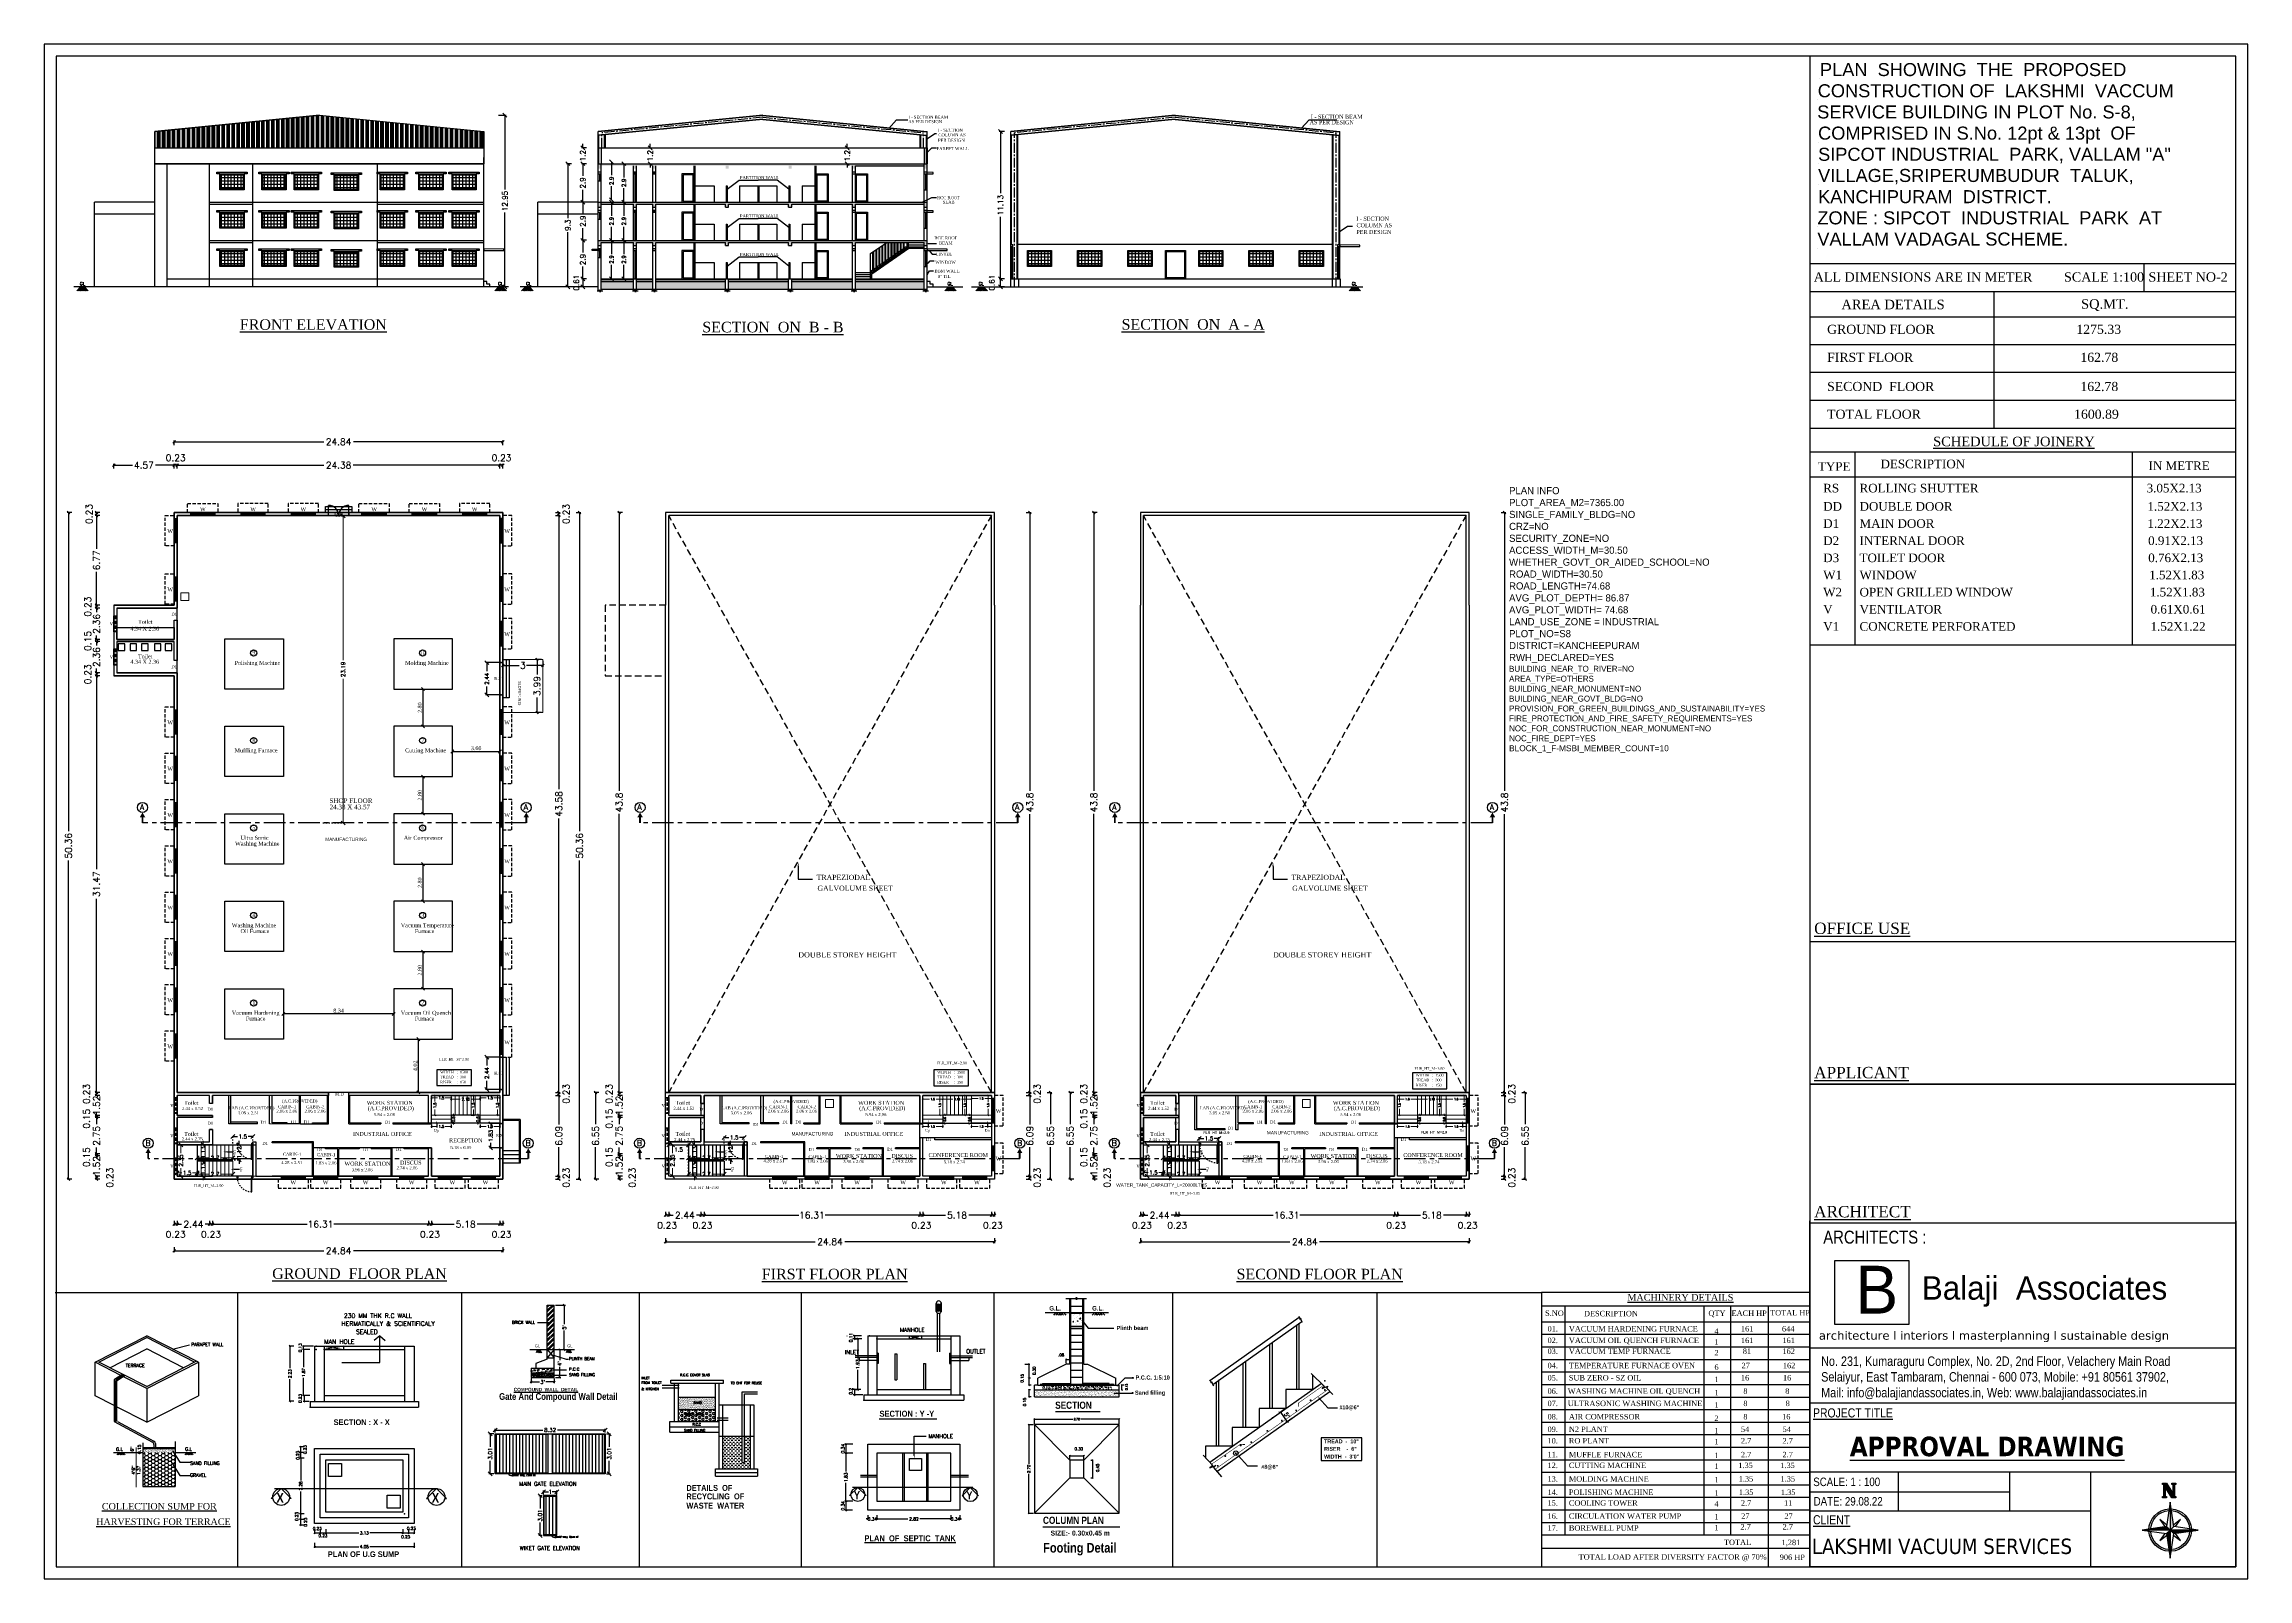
# Model space of a CAD drawing. Header units: metres. Extents: x 0 to 2856, y 0 to 1718.
# Drawn here: x 2689.3 to 2855.8, y 1574.7 to 1690.6 of the extents above; entities that cross this region are included whole.
import ezdxf
from ezdxf import colors
from ezdxf.entities.mleader import LeaderData, LeaderLine
from ezdxf.enums import TextEntityAlignment as Align
from ezdxf.math import Vec2, Vec3

# ---------------------------------------------------------------- set-up
doc = ezdxf.new("R2010")
doc.units = ezdxf.units.M
doc.header["$MEASUREMENT"] = 0
for name, pattern in [('ANIRUDHAN - RESI- EXE -GRD FLR PLAN-06.09.2012 (r1)$0$HIDDEN', [0.375, 0.25, -0.125]), ('CENTER', [2, 1.25, -0.25, 0.25, -0.25]), ('CENTER2', [1.125, 0.75, -0.125, 0.125, -0.125]), ('DOT2', [0.125, 0, -0.125]), ('HIDDEN', [0.375, 0.25, -0.125])]:
    doc.linetypes.add(name, pattern=pattern)
for name, color, linetype in [('ANIRUDHAN - RESI- EXE -GRD FLR PLAN-06.09.2012 (r1)$0$DOOR', 8, 'Continuous'), ('BLK_1_FLR_0_CARPET_AREA', 10, 'Continuous'), ('BLK_1_FLR_0_EXIT_WIDTH_DOOR', 2, 'Continuous'), ('BLK_1_FLR_0_FIRESTAIR_1', 1, 'Continuous'), ('BLK_1_FLR_0_REGULAR_ROOM_1', 4, 'Continuous'), ('BLK_1_FLR_0_STAIR_1', 1, 'Continuous'), ('BLK_1_FLR_0_URINAL', 235, 'Continuous'), ('BLK_1_FLR_0_WASH', 60, 'Continuous'), ('BLK_1_FLR_1_BLT_UP_AREA', 45, 'Continuous'), ('BLK_1_FLR_1_CARPET_AREA', 10, 'Continuous'), ('BLK_1_FLR_1_EXIT_WIDTH_STAIR', 1, 'Continuous'), ('BLK_1_FLR_1_FIRESTAIR_1', 1, 'Continuous'), ('BLK_1_FLR_1_REGULAR_ROOM_1', 4, 'Continuous'), ('BLK_1_FLR_1_STAIR_1', 1, 'Continuous'), ('BLK_1_FLR_1_WATER_CLOSET', 223, 'Continuous'), ('BLK_1_FLR_2_BLT_UP_AREA', 45, 'Continuous'), ('BLK_1_FLR_2_CARPET_AREA', 10, 'Continuous'), ('BLK_1_FLR_2_EXIT_WIDTH_DOOR', 2, 'Continuous'), ('BLK_1_FLR_2_FIRESTAIR_1', 1, 'Continuous'), ('BLK_1_FLR_2_REGULAR_ROOM_1', 4, 'Continuous'), ('BLK_1_FLR_2_ROOF_AREA', 54, 'Continuous'), ('BLK_1_FLR_2_STAIR_1', 1, 'Continuous'), ('BLK_1_FLR_2_WATER_CLOSET', 223, 'Continuous'), ('BLK_1_HT_OF_BLDG', 5, 'Continuous'), ('BLK_1_LVL_1_BLDG_FOOT_PRINT', 1, 'Continuous'), ('BLK_1_LVL_2_BLDG_FOOT_PRINT', 1, 'Continuous'), ('BLK_1_PARAPET_HT', 233, 'Continuous'), ('BLK_1_PLINTH_HEIGHT', 7, 'Continuous'), ('BLK_1_ROOF_WATER_TANK_HT', 235, 'Continuous'), ('BOX', 8, 'Continuous'), ('cen', 1, 'Continuous'), ('COLUM', 6, 'Continuous'), ('dim', 12, 'Continuous'), ('DOOR', 8, 'Continuous'), ('hat', 5, 'Continuous'), ('hid', 174, 'HIDDEN'), ('ID', 3, 'Continuous'), ('MAIN_GATE', 57, 'Continuous'), ('text', 7, 'Continuous'), ('TEXT1', 7, 'Continuous'), ('WATER_TANK_CALCULATION', 150, 'Continuous'), ('WICKET_GATE', 57, 'Continuous')]:
    doc.layers.add(name, color=color, linetype=linetype)
for name, color, linetype, lineweight in [('BLK_1_DA_RAMP_1', 1, 'Continuous', 0), ('BLK_1_FLR_0_DRINKING_WATER', 7, 'Continuous', 5), ('BLK_1_FLR_0_FIRESTAIR_1_FLIGHT_1', 7, 'Continuous', 0), ('BLK_1_FLR_0_FIRESTAIR_1_FLIGHT_2', 7, 'Continuous', 0), ('BLK_1_FLR_0_FIRESTAIR_1_LANDING_1', 7, 'Continuous', 0), ('BLK_1_FLR_0_STAIR_1_FLIGHT_1', 7, 'Continuous', 0), ('BLK_1_FLR_0_STAIR_1_FLIGHT_2', 7, 'Continuous', 0), ('BLK_1_FLR_0_STAIR_1_FLIGHT_3', 7, 'Continuous', 0), ('BLK_1_FLR_0_STAIR_1_LANDING_1', 7, 'Continuous', 0), ('BLK_1_FLR_0_STAIR_1_LANDING_2', 7, 'Continuous', 0), ('BLK_1_FLR_1_DRINKING_WATER', 7, 'Continuous', 5), ('BLK_1_FLR_1_FIRESTAIR_1_FLIGHT_1', 7, 'Continuous', 0), ('BLK_1_FLR_1_FIRESTAIR_1_FLIGHT_2', 7, 'Continuous', 0), ('BLK_1_FLR_1_FIRESTAIR_1_LANDING_1', 7, 'Continuous', 0), ('BLK_1_FLR_1_STAIR_1_FLIGHT_1', 7, 'Continuous', 0), ('BLK_1_FLR_1_STAIR_1_FLIGHT_2', 7, 'Continuous', 0), ('BLK_1_FLR_1_STAIR_1_FLIGHT_3', 7, 'Continuous', 0), ('BLK_1_FLR_1_STAIR_1_LANDING_1', 7, 'Continuous', 0), ('BLK_1_FLR_1_STAIR_1_LANDING_2', 7, 'Continuous', 0), ('BLK_1_FLR_2_DRINKING_WATER', 7, 'Continuous', 5), ('BLK_1_FLR_2_FIRESTAIR_1_FLIGHT_1', 7, 'Continuous', 0), ('BLK_1_FLR_2_FIRESTAIR_1_FLIGHT_2', 7, 'Continuous', 0), ('BLK_1_FLR_2_FIRESTAIR_1_LANDING_1', 7, 'Continuous', 0), ('BLK_1_FLR_2_STAIR_1_FLIGHT_1', 7, 'Continuous', 0), ('BLK_1_FLR_2_STAIR_1_FLIGHT_2', 7, 'Continuous', 0), ('BLK_1_FLR_2_STAIR_1_FLIGHT_3', 7, 'Continuous', 0), ('BLK_1_FLR_2_STAIR_1_LANDING_1', 7, 'Continuous', 0), ('BLK_1_FLR_2_STAIR_1_LANDING_2', 7, 'Continuous', 0), ('DIST_EXIT', 7, 'Continuous', 0)]:
    doc.layers.add(name, color=color, linetype=linetype, lineweight=lineweight)
doc.layers.add('BLK_1_FLR_0_BLT_UP_AREA', color=45, linetype='Continuous', plot=False)
doc.layers.add('PLAN_INFO', color=1, linetype='Continuous', plot=False)
doc.styles.add('a', font='ARIALNB.TTF')
doc.styles.add('Ar Bold', font='times.ttf', dxfattribs={"width": 0.6, "height": 0.3})
doc.styles.add('ED', font='swiss.ttf')
doc.styles.add('EW', font='arialbd.ttf', dxfattribs={"height": 8})
doc.styles.add('General notes', font='ARIALN.TTF', dxfattribs={"height": 2.5})
doc.styles.add('J2', font='swissel.ttf', dxfattribs={"height": 4.75})
doc.styles.add('rd', font='romand.shx')
doc.styles.add('RM', font='dutcheb.ttf', dxfattribs={"width": 0.7, "height": 450})
doc.styles.add('Roman', font='times.ttf')
doc.styles.add('rs', font='romans.shx')
doc.styles.add('RT', font='romantic.ttf')
doc.styles.add('Small', font='arial.ttf', dxfattribs={"height": 9})
doc.styles.add('STYLE4', font='arial.ttf')
doc.styles.add('T1', font='ROMANS.shx', dxfattribs={"width": 0.96, "height": 4})
doc.styles.add('Tahoma', font='times.ttf', dxfattribs={"height": 0.3})
doc.dimstyles.new('Side open 400', dxfattribs={"dimtxt": 0.3, "dimasz": 0.18, "dimexe": 0.18, "dimexo": 0.0625, "dimgap": 0.09, "dimtad": 0, "dimzin": 4, "dimdsep": 46, "dimtxsty": 'Ar Bold', "dimblk": 'OBLIQUE', "dimcen": 0.09, "dimse1": 1, "dimse2": 1, "dimclrd": 8, "dimadec": 0, "dimazin": 0, "dimtfac": 1, "dimtix": 1, "dimtofl": 0, "dimtmove": 2, "dimatfit": 0, "dimfxl": 0, "dimtzin": 0, "dimarcsym": 0})
doc.dimstyles.new('small', dxfattribs={"dimtxt": 0.23, "dimasz": 0.02, "dimexe": 0, "dimexo": 0, "dimgap": 0.09, "dimtad": 0, "dimdec": 0, "dimzin": 0, "dimdsep": 46, "dimlunit": 4, "dimtxsty": 'Small', "dimcen": 0.09, "dimclrd": 6, "dimclre": 4, "dimclrt": 7, "dimadec": 0, "dimazin": 0, "dimtfac": 1, "dimtdec": 0, "dimtofl": 0, "dimtmove": 0, "dimatfit": 3, "dimfxl": 0, "dimtolj": 1, "dimtzin": 0, "dimlwd": -1, "dimlwe": -1, "dimarcsym": 0})
doc.dimstyles.get("Standard").update_dxf_attribs({"dimtxt": 3, "dimasz": 3, "dimexe": 1, "dimexo": 1, "dimgap": 0.09, "dimtad": 0, "dimdec": 4, "dimzin": 2, "dimdsep": 46, "dimlunit": 4, "dimtxsty": 'rd', "dimblk": 'OBLIQUE', "dimcen": 0.09, "dimclrd": 12, "dimclre": 12, "dimclrt": 5, "dimadec": 0, "dimazin": 0, "dimtfac": 1, "dimtdec": 4, "dimtix": 1, "dimtmove": 2, "dimatfit": 3, "dimfxl": 0, "dimtolj": 1, "dimtzin": 0, "dimarcsym": 0})
pattern_1 = [(90, (172.21432, -374.20915), (-0.25, 1e-16), []), (180, (172.21432, -374.20915), (-1e-16, -0.25), [])]

# ---------------------------------------------------------------- blocks, each defined once
blk = doc.blocks.new('A$C11E83227')
at = {"layer": 'cen'}
blk.add_lwpolyline([(0, 1.22), (0.23, 1.22), (0.23, 0), (0, 0)], close=True, dxfattribs=at)
at = {"layer": 'hid', "linetype": 'HIDDEN'}
for p, q in [((0.1, 1.22), (0.1, 0)), ((0.14, 1.22), (0.14, 0))]:
    blk.add_line(p, q, dxfattribs=at)
blk = doc.blocks.new('A$C6815115D')
at = {"layer": 'cen'}
for p, q in [((0.23, 0.15), (2.06, 0.15)), ((0.23, 0.09), (2.06, 0.09))]:
    blk.add_line(p, q, dxfattribs=at)
blk.add_lwpolyline([(0.23, 0.23), (2.06, 0.23), (2.06, 0), (0.23, 0)], close=True, dxfattribs=at)
at = {"layer": 'hid', "linetype": 'HIDDEN'}
blk.add_lwpolyline([(0, 0.23), (0, 0.9), (2.29, 0.9), (2.29, 0.23)], dxfattribs=at)
blk = doc.blocks.new('_Oblique')
at = {"color": 0, "linetype": 'ByBlock', "lineweight": -2}
blk.add_line((-0.5, -0.5), (0.5, 0.5), dxfattribs=at)
blk = doc.blocks.new('*D242')
at = {"color": 8, "lineweight": -2}
blk.add_line((2717.95, 1619.26), (2717.95, 1622.07), dxfattribs=at)
at = {"layer": 'Defpoints', "color": 0}
for p in [(2717.95, 1622.07), (2717.95, 1622.07), (2717.95, 1619.26)]:
    blk.add_point(p, dxfattribs=at)
at = {"color": 8, "lineweight": -2, "xscale": 0.23, "yscale": 0.23, "zscale": 0.23}
for p, rotation in [((2717.95, 1622.07), 90), ((2717.95, 1619.26), 270)]:
    blk.add_blockref('_Oblique', p, dxfattribs=dict(at, rotation=rotation))
at = {"insert": (2717.71, 1620.66), "char_height": 0.3, "attachment_point": 5, "rotation": 90, "style": 'Tahoma'}
blk.add_mtext('2.80', dxfattribs=at)
blk = doc.blocks.new('*D203')
at = {"color": 8, "lineweight": -2}
blk.add_line((2717.6, 1611.43), (2717.6, 1615.45), dxfattribs=at)
at = {"layer": 'Defpoints', "color": 0}
for p in [(2717.6, 1615.45), (2717.6, 1615.45), (2717.6, 1611.43)]:
    blk.add_point(p, dxfattribs=at)
at = {"color": 8, "lineweight": -2, "xscale": 0.23, "yscale": 0.23, "zscale": 0.23}
for p, rotation in [((2717.6, 1615.45), 90), ((2717.6, 1611.43), 270)]:
    blk.add_blockref('_Oblique', p, dxfattribs=dict(at, rotation=rotation))
at = {"insert": (2717.36, 1613.44), "char_height": 0.3, "attachment_point": 5, "rotation": 90, "style": 'Tahoma'}
blk.add_mtext('4.02', dxfattribs=at)
blk = doc.blocks.new('*D204')
at = {"color": 8, "lineweight": -2}
blk.add_line((2715.74, 1617.36), (2707.4, 1617.36), dxfattribs=at)
at = {"layer": 'Defpoints', "color": 0}
for p in [(2707.4, 1617.36), (2707.4, 1617.36), (2715.74, 1617.36)]:
    blk.add_point(p, dxfattribs=at)
at = {"color": 8, "lineweight": -2, "xscale": 0.23, "yscale": 0.23, "zscale": 0.23, "rotation": 180}
blk.add_blockref('_Oblique', (2707.4, 1617.36), dxfattribs=at)
at = {"color": 8, "lineweight": -2, "xscale": 0.23, "yscale": 0.23, "zscale": 0.23}
blk.add_blockref('_Oblique', (2715.74, 1617.36), dxfattribs=at)
at = {"insert": (2711.57, 1617.6), "char_height": 0.3, "attachment_point": 5, "style": 'Tahoma'}
blk.add_mtext('8.34', dxfattribs=at)
blk = doc.blocks.new('*D205')
at = {"color": 8, "lineweight": -2}
blk.add_line((2717.95, 1625.87), (2717.95, 1628.67), dxfattribs=at)
at = {"layer": 'Defpoints', "color": 0}
for p in [(2717.95, 1628.67), (2717.95, 1628.67), (2717.95, 1625.87)]:
    blk.add_point(p, dxfattribs=at)
at = {"color": 8, "lineweight": -2, "xscale": 0.23, "yscale": 0.23, "zscale": 0.23}
for p, rotation in [((2717.95, 1628.67), 90), ((2717.95, 1625.87), 270)]:
    blk.add_blockref('_Oblique', p, dxfattribs=dict(at, rotation=rotation))
at = {"insert": (2717.71, 1627.27), "char_height": 0.3, "attachment_point": 5, "rotation": 90, "style": 'Tahoma'}
blk.add_mtext('2.80', dxfattribs=at)
blk = doc.blocks.new('*D206')
at = {"color": 8, "lineweight": -2}
blk.add_line((2717.95, 1632.48), (2717.95, 1635.28), dxfattribs=at)
at = {"layer": 'Defpoints', "color": 0}
for p in [(2717.95, 1635.28), (2717.95, 1635.28), (2717.95, 1632.48)]:
    blk.add_point(p, dxfattribs=at)
at = {"color": 8, "lineweight": -2, "xscale": 0.23, "yscale": 0.23, "zscale": 0.23}
for p, rotation in [((2717.95, 1635.28), 90), ((2717.95, 1632.48), 270)]:
    blk.add_blockref('_Oblique', p, dxfattribs=dict(at, rotation=rotation))
at = {"insert": (2717.71, 1633.88), "char_height": 0.3, "attachment_point": 5, "rotation": 90, "style": 'Tahoma'}
blk.add_mtext('2.80', dxfattribs=at)
blk = doc.blocks.new('*D207')
at = {"color": 8, "lineweight": -2}
blk.add_line((2717.95, 1639.09), (2717.95, 1641.89), dxfattribs=at)
at = {"layer": 'Defpoints', "color": 0}
for p in [(2717.95, 1641.89), (2717.95, 1641.89), (2717.95, 1639.09)]:
    blk.add_point(p, dxfattribs=at)
at = {"color": 8, "lineweight": -2, "xscale": 0.23, "yscale": 0.23, "zscale": 0.23}
for p, rotation in [((2717.95, 1641.89), 90), ((2717.95, 1639.09), 270)]:
    blk.add_blockref('_Oblique', p, dxfattribs=dict(at, rotation=rotation))
at = {"insert": (2717.71, 1640.49), "char_height": 0.3, "attachment_point": 5, "rotation": 90, "style": 'Tahoma'}
blk.add_mtext('2.80', dxfattribs=at)
blk = doc.blocks.new('*D208')
at = {"color": 8, "lineweight": -2}
blk.add_line((2720.16, 1637.18), (2723.76, 1637.18), dxfattribs=at)
at = {"layer": 'Defpoints', "color": 0}
for p in [(2720.16, 1637.18), (2723.76, 1637.18), (2723.76, 1637.18)]:
    blk.add_point(p, dxfattribs=at)
at = {"color": 8, "lineweight": -2, "xscale": 0.23, "yscale": 0.23, "zscale": 0.23, "rotation": 180}
blk.add_blockref('_Oblique', (2720.16, 1637.18), dxfattribs=at)
at = {"color": 8, "lineweight": -2, "xscale": 0.23, "yscale": 0.23, "zscale": 0.23}
blk.add_blockref('_Oblique', (2723.76, 1637.18), dxfattribs=at)
at = {"insert": (2721.96, 1637.43), "char_height": 0.3, "attachment_point": 5, "style": 'Tahoma'}
blk.add_mtext('3.60', dxfattribs=at)
blk = doc.blocks.new('*D131')
at = {"layer": 'Defpoints', "color": 0}
for p in [(2699.15, 1658.8), (2699.15, 1658.45), (2699.38, 1658.45)]:
    blk.add_point(p, dxfattribs=at)
at = {"layer": 'dim', "color": 12, "lineweight": -2}
for p, q in [((2699.15, 1658.55), (2699.15, 1658.9)), ((2699.38, 1658.8), (2699.15, 1658.8)), ((2699.38, 1658.55), (2699.38, 1658.9))]:
    blk.add_line(p, q, dxfattribs=at)
at = {"layer": 'dim', "color": 12, "lineweight": -2, "xscale": 0.2, "yscale": 0.2, "zscale": 0.2, "rotation": 180}
blk.add_blockref('_Oblique', (2699.15, 1658.8), dxfattribs=at)
at = {"layer": 'dim', "color": 12, "lineweight": -2, "xscale": 0.2, "yscale": 0.2, "zscale": 0.2}
blk.add_blockref('_Oblique', (2699.38, 1658.8), dxfattribs=at)
at = {"layer": 'dim', "color": 7, "insert": (2699.26, 1659.36), "char_height": 0.5, "attachment_point": 5, "style": 'rd'}
blk.add_mtext('\\A1;0.23', dxfattribs=at)
blk = doc.blocks.new('*D132')
at = {"layer": 'Defpoints', "color": 0}
for p in [(2699.38, 1658.8), (2699.38, 1658.45), (2723.76, 1658.45)]:
    blk.add_point(p, dxfattribs=at)
at = {"layer": 'dim', "color": 12, "lineweight": -2}
for p, q in [((2699.38, 1658.55), (2699.38, 1658.9)), ((2699.38, 1658.8), (2710.46, 1658.8)), ((2723.76, 1658.8), (2712.68, 1658.8)), ((2723.76, 1658.55), (2723.76, 1658.9))]:
    blk.add_line(p, q, dxfattribs=at)
at = {"layer": 'dim', "color": 12, "lineweight": -2, "xscale": 0.2, "yscale": 0.2, "zscale": 0.2, "rotation": 180}
blk.add_blockref('_Oblique', (2699.38, 1658.8), dxfattribs=at)
at = {"layer": 'dim', "color": 12, "lineweight": -2, "xscale": 0.2, "yscale": 0.2, "zscale": 0.2}
blk.add_blockref('_Oblique', (2723.76, 1658.8), dxfattribs=at)
at = {"layer": 'dim', "color": 7, "insert": (2711.57, 1658.8), "char_height": 0.5, "attachment_point": 5, "style": 'rd'}
blk.add_mtext('\\A1;24.38', dxfattribs=at)
blk = doc.blocks.new('*D133')
at = {"layer": 'Defpoints', "color": 0}
for p in [(2723.76, 1658.8), (2723.76, 1658.45), (2723.99, 1658.45)]:
    blk.add_point(p, dxfattribs=at)
at = {"layer": 'dim', "color": 12, "lineweight": -2}
for p, q in [((2723.76, 1658.55), (2723.76, 1658.9)), ((2723.99, 1658.8), (2723.76, 1658.8)), ((2723.99, 1658.55), (2723.99, 1658.9))]:
    blk.add_line(p, q, dxfattribs=at)
at = {"layer": 'dim', "color": 12, "lineweight": -2, "xscale": 0.2, "yscale": 0.2, "zscale": 0.2, "rotation": 180}
blk.add_blockref('_Oblique', (2723.76, 1658.8), dxfattribs=at)
at = {"layer": 'dim', "color": 12, "lineweight": -2, "xscale": 0.2, "yscale": 0.2, "zscale": 0.2}
blk.add_blockref('_Oblique', (2723.99, 1658.8), dxfattribs=at)
at = {"layer": 'dim', "color": 7, "insert": (2723.88, 1659.36), "char_height": 0.5, "attachment_point": 5, "style": 'rd'}
blk.add_mtext('\\A1;0.23', dxfattribs=at)
blk = doc.blocks.new('*D134')
at = {"layer": 'Defpoints', "color": 0}
for p in [(2699.15, 1660.57), (2699.15, 1660.21), (2723.99, 1660.21)]:
    blk.add_point(p, dxfattribs=at)
at = {"layer": 'dim', "color": 12, "lineweight": -2}
for p, q in [((2699.15, 1660.31), (2699.15, 1660.67)), ((2699.15, 1660.57), (2710.45, 1660.57)), ((2723.99, 1660.57), (2712.69, 1660.57)), ((2723.99, 1660.31), (2723.99, 1660.67))]:
    blk.add_line(p, q, dxfattribs=at)
at = {"layer": 'dim', "color": 12, "lineweight": -2, "xscale": 0.2, "yscale": 0.2, "zscale": 0.2, "rotation": 180}
blk.add_blockref('_Oblique', (2699.15, 1660.57), dxfattribs=at)
at = {"layer": 'dim', "color": 12, "lineweight": -2, "xscale": 0.2, "yscale": 0.2, "zscale": 0.2}
blk.add_blockref('_Oblique', (2723.99, 1660.57), dxfattribs=at)
at = {"layer": 'dim', "color": 7, "insert": (2711.57, 1660.57), "char_height": 0.5, "attachment_point": 5, "style": 'rd'}
blk.add_mtext('\\A1;24.84', dxfattribs=at)
blk = doc.blocks.new('*D135')
at = {"layer": 'Defpoints', "color": 0}
for p in [(2694.58, 1658.45), (2699.15, 1658.8), (2699.15, 1658.45)]:
    blk.add_point(p, dxfattribs=at)
at = {"layer": 'dim', "color": 12, "lineweight": -2}
for p, q in [((2694.58, 1658.55), (2694.58, 1658.9)), ((2694.58, 1658.8), (2695.99, 1658.8)), ((2699.15, 1658.8), (2697.74, 1658.8)), ((2699.15, 1658.55), (2699.15, 1658.9))]:
    blk.add_line(p, q, dxfattribs=at)
at = {"layer": 'dim', "color": 12, "lineweight": -2, "xscale": 0.2, "yscale": 0.2, "zscale": 0.2, "rotation": 180}
blk.add_blockref('_Oblique', (2694.58, 1658.8), dxfattribs=at)
at = {"layer": 'dim', "color": 12, "lineweight": -2, "xscale": 0.2, "yscale": 0.2, "zscale": 0.2}
blk.add_blockref('_Oblique', (2699.15, 1658.8), dxfattribs=at)
at = {"layer": 'dim', "color": 7, "insert": (2696.86, 1658.8), "char_height": 0.5, "attachment_point": 5, "style": 'rd'}
blk.add_mtext('\\A1;4.57', dxfattribs=at)
blk = doc.blocks.new('*D136')
at = {"layer": 'Defpoints', "color": 0}
for p in [(2727.85, 1655.24), (2728.21, 1655.24), (2727.85, 1655.01)]:
    blk.add_point(p, dxfattribs=at)
at = {"layer": 'dim', "color": 12, "lineweight": -2}
for p, q in [((2727.95, 1655.24), (2728.31, 1655.24)), ((2728.21, 1655.01), (2728.21, 1655.24)), ((2727.95, 1655.01), (2728.31, 1655.01))]:
    blk.add_line(p, q, dxfattribs=at)
at = {"layer": 'dim', "color": 12, "lineweight": -2, "xscale": 0.2, "yscale": 0.2, "zscale": 0.2}
for p, rotation in [((2728.21, 1655.24), 90), ((2728.21, 1655.01), 270)]:
    blk.add_blockref('_Oblique', p, dxfattribs=dict(at, rotation=rotation))
at = {"layer": 'dim', "color": 7, "insert": (2728.77, 1655.12), "char_height": 0.5, "attachment_point": 5, "rotation": 90, "style": 'rd'}
blk.add_mtext('\\A1;0.23', dxfattribs=at)
blk = doc.blocks.new('*D137')
at = {"layer": 'Defpoints', "color": 0}
for p in [(2727.85, 1655.01), (2728.21, 1655.01), (2727.85, 1611.43)]:
    blk.add_point(p, dxfattribs=at)
at = {"layer": 'dim', "color": 12, "lineweight": -2}
for p, q in [((2727.95, 1655.01), (2728.31, 1655.01)), ((2728.21, 1655.01), (2728.21, 1634.33)), ((2728.21, 1611.43), (2728.21, 1632.11)), ((2727.95, 1611.43), (2728.31, 1611.43))]:
    blk.add_line(p, q, dxfattribs=at)
at = {"layer": 'dim', "color": 12, "lineweight": -2, "xscale": 0.2, "yscale": 0.2, "zscale": 0.2}
for p, rotation in [((2728.21, 1655.01), 90), ((2728.21, 1611.43), 270)]:
    blk.add_blockref('_Oblique', p, dxfattribs=dict(at, rotation=rotation))
at = {"layer": 'dim', "color": 7, "insert": (2728.21, 1633.22), "char_height": 0.5, "attachment_point": 5, "rotation": 90, "style": 'rd'}
blk.add_mtext('\\A1;43.58', dxfattribs=at)
blk = doc.blocks.new('*D138')
at = {"layer": 'Defpoints', "color": 0}
for p in [(2727.85, 1611.43), (2727.85, 1611.2), (2728.21, 1611.43)]:
    blk.add_point(p, dxfattribs=at)
at = {"layer": 'dim', "color": 12, "lineweight": -2}
for p, q in [((2727.95, 1611.43), (2728.31, 1611.43)), ((2727.95, 1611.2), (2728.31, 1611.2)), ((2728.21, 1611.2), (2728.21, 1611.43))]:
    blk.add_line(p, q, dxfattribs=at)
at = {"layer": 'dim', "color": 12, "lineweight": -2, "xscale": 0.2, "yscale": 0.2, "zscale": 0.2}
for p, rotation in [((2728.21, 1611.43), 90), ((2728.21, 1611.2), 270)]:
    blk.add_blockref('_Oblique', p, dxfattribs=dict(at, rotation=rotation))
at = {"layer": 'dim', "color": 7, "insert": (2728.77, 1611.32), "char_height": 0.5, "attachment_point": 5, "rotation": 90, "style": 'rd'}
blk.add_mtext('\\A1;0.23', dxfattribs=at)
blk = doc.blocks.new('*D139')
at = {"layer": 'Defpoints', "color": 0}
for p in [(2729.42, 1655.24), (2729.78, 1655.24), (2729.42, 1604.88)]:
    blk.add_point(p, dxfattribs=at)
at = {"layer": 'dim', "color": 12, "lineweight": -2}
for p, q in [((2729.52, 1655.24), (2729.88, 1655.24)), ((2729.78, 1655.24), (2729.78, 1631.17)), ((2729.78, 1604.88), (2729.78, 1628.94)), ((2729.52, 1604.88), (2729.88, 1604.88))]:
    blk.add_line(p, q, dxfattribs=at)
at = {"layer": 'dim', "color": 12, "lineweight": -2, "xscale": 0.2, "yscale": 0.2, "zscale": 0.2}
for p, rotation in [((2729.78, 1655.24), 90), ((2729.78, 1604.88), 270)]:
    blk.add_blockref('_Oblique', p, dxfattribs=dict(at, rotation=rotation))
at = {"layer": 'dim', "color": 7, "insert": (2729.78, 1630.06), "char_height": 0.5, "attachment_point": 5, "rotation": 90, "style": 'rd'}
blk.add_mtext('\\A1;50.36', dxfattribs=at)
blk = doc.blocks.new('*D140')
at = {"layer": 'Defpoints', "color": 0}
for p in [(2727.85, 1611.2), (2727.85, 1605.11), (2728.21, 1605.11)]:
    blk.add_point(p, dxfattribs=at)
at = {"layer": 'dim', "color": 12, "lineweight": -2}
for p, q in [((2727.95, 1611.2), (2728.31, 1611.2)), ((2728.21, 1611.2), (2728.21, 1609)), ((2728.21, 1605.11), (2728.21, 1607.3)), ((2727.95, 1605.11), (2728.31, 1605.11))]:
    blk.add_line(p, q, dxfattribs=at)
at = {"layer": 'dim', "color": 12, "lineweight": -2, "xscale": 0.2, "yscale": 0.2, "zscale": 0.2}
for p, rotation in [((2728.21, 1611.2), 90), ((2728.21, 1605.11), 270)]:
    blk.add_blockref('_Oblique', p, dxfattribs=dict(at, rotation=rotation))
at = {"layer": 'dim', "color": 7, "insert": (2728.21, 1608.15), "char_height": 0.5, "attachment_point": 5, "rotation": 90, "style": 'rd'}
blk.add_mtext('\\A1;6.09', dxfattribs=at)
blk = doc.blocks.new('*D141')
at = {"layer": 'Defpoints', "color": 0}
for p in [(2727.85, 1605.11), (2727.85, 1604.88), (2728.21, 1605.11)]:
    blk.add_point(p, dxfattribs=at)
at = {"layer": 'dim', "color": 12, "lineweight": -2}
for p, q in [((2727.95, 1605.11), (2728.31, 1605.11)), ((2727.95, 1604.88), (2728.31, 1604.88)), ((2728.21, 1604.88), (2728.21, 1605.11))]:
    blk.add_line(p, q, dxfattribs=at)
at = {"layer": 'dim', "color": 12, "lineweight": -2, "xscale": 0.2, "yscale": 0.2, "zscale": 0.2}
for p, rotation in [((2728.21, 1605.11), 90), ((2728.21, 1604.88), 270)]:
    blk.add_blockref('_Oblique', p, dxfattribs=dict(at, rotation=rotation))
at = {"layer": 'dim', "color": 7, "insert": (2728.77, 1604.99), "char_height": 0.5, "attachment_point": 5, "rotation": 90, "style": 'rd'}
blk.add_mtext('\\A1;0.23', dxfattribs=at)
blk = doc.blocks.new('*D142')
at = {"layer": 'Defpoints', "color": 0}
for p in [(2693.28, 1655.23), (2693.64, 1655.23), (2693.64, 1655.01)]:
    blk.add_point(p, dxfattribs=at)
at = {"layer": 'dim', "color": 12, "lineweight": -2}
for p, q in [((2693.54, 1655.23), (2693.18, 1655.23)), ((2693.28, 1655.01), (2693.28, 1655.23)), ((2693.54, 1655.01), (2693.18, 1655.01))]:
    blk.add_line(p, q, dxfattribs=at)
at = {"layer": 'dim', "color": 12, "lineweight": -2, "xscale": 0.2, "yscale": 0.2, "zscale": 0.2}
for p, rotation in [((2693.28, 1655.23), 90), ((2693.28, 1655.01), 270)]:
    blk.add_blockref('_Oblique', p, dxfattribs=dict(at, rotation=rotation))
at = {"layer": 'dim', "color": 7, "insert": (2692.72, 1655.12), "char_height": 0.5, "attachment_point": 5, "rotation": 90, "style": 'rd'}
blk.add_mtext('\\A1;0.23', dxfattribs=at)
blk = doc.blocks.new('*D143')
at = {"layer": 'Defpoints', "color": 0}
for p in [(2693.28, 1655.01), (2693.64, 1655.01), (2693.64, 1648.23)]:
    blk.add_point(p, dxfattribs=at)
at = {"layer": 'dim', "color": 12, "lineweight": -2}
for p, q in [((2693.54, 1655.01), (2693.18, 1655.01)), ((2693.28, 1655.01), (2693.28, 1652.48)), ((2693.28, 1648.23), (2693.28, 1650.76)), ((2693.54, 1648.23), (2693.18, 1648.23))]:
    blk.add_line(p, q, dxfattribs=at)
at = {"layer": 'dim', "color": 12, "lineweight": -2, "xscale": 0.2, "yscale": 0.2, "zscale": 0.2}
for p, rotation in [((2693.28, 1655.01), 90), ((2693.28, 1648.23), 270)]:
    blk.add_blockref('_Oblique', p, dxfattribs=dict(at, rotation=rotation))
at = {"layer": 'dim', "color": 7, "insert": (2693.28, 1651.62), "char_height": 0.5, "attachment_point": 5, "rotation": 90, "style": 'rd'}
blk.add_mtext('\\A1;6.77', dxfattribs=at)
blk = doc.blocks.new('*D144')
at = {"layer": 'Defpoints', "color": 0}
for p in [(2693.28, 1611.43), (2693.64, 1611.43), (2693.64, 1611.2)]:
    blk.add_point(p, dxfattribs=at)
at = {"layer": 'dim', "color": 12, "lineweight": -2}
for p, q in [((2693.54, 1611.43), (2693.18, 1611.43)), ((2693.54, 1611.2), (2693.18, 1611.2)), ((2693.28, 1611.2), (2693.28, 1611.43))]:
    blk.add_line(p, q, dxfattribs=at)
at = {"layer": 'dim', "color": 12, "lineweight": -2, "xscale": 0.2, "yscale": 0.2, "zscale": 0.2}
for p, rotation in [((2693.28, 1611.43), 90), ((2693.28, 1611.2), 270)]:
    blk.add_blockref('_Oblique', p, dxfattribs=dict(at, rotation=rotation))
at = {"layer": 'dim', "color": 7, "insert": (2692.52, 1611.31), "char_height": 0.5, "attachment_point": 5, "rotation": 90, "style": 'rd'}
blk.add_mtext('\\A1;0.23', dxfattribs=at)
blk = doc.blocks.new('*D145')
at = {"layer": 'Defpoints', "color": 0}
for p in [(2693.64, 1611.2), (2693.28, 1609.68), (2693.64, 1609.68)]:
    blk.add_point(p, dxfattribs=at)
at = {"layer": 'dim', "color": 12, "lineweight": -2}
for p, q in [((2693.54, 1611.2), (2693.18, 1611.2)), ((2693.28, 1611.2), (2693.28, 1611.4)), ((2693.54, 1609.68), (2693.18, 1609.68)), ((2693.28, 1609.68), (2693.28, 1609.48))]:
    blk.add_line(p, q, dxfattribs=at)
at = {"layer": 'dim', "color": 12, "lineweight": -2, "xscale": 0.2, "yscale": 0.2, "zscale": 0.2}
for p, rotation in [((2693.28, 1611.2), 270), ((2693.28, 1609.68), 90)]:
    blk.add_blockref('_Oblique', p, dxfattribs=dict(at, rotation=rotation))
at = {"layer": 'dim', "color": 7, "insert": (2693.28, 1610.44), "char_height": 0.5, "attachment_point": 5, "rotation": 90, "style": 'rd'}
blk.add_mtext('\\A1;1.52', dxfattribs=at)
blk = doc.blocks.new('*D146')
at = {"layer": 'Defpoints', "color": 0}
for p in [(2693.28, 1605.11), (2693.64, 1605.11), (2693.64, 1604.88)]:
    blk.add_point(p, dxfattribs=at)
at = {"layer": 'dim', "color": 12, "lineweight": -2}
for p, q in [((2693.54, 1605.11), (2693.18, 1605.11)), ((2693.54, 1604.88), (2693.18, 1604.88)), ((2693.28, 1604.88), (2693.28, 1605.11))]:
    blk.add_line(p, q, dxfattribs=at)
at = {"layer": 'dim', "color": 12, "lineweight": -2, "xscale": 0.2, "yscale": 0.2, "zscale": 0.2}
for p, rotation in [((2693.28, 1605.11), 90), ((2693.28, 1604.88), 270)]:
    blk.add_blockref('_Oblique', p, dxfattribs=dict(at, rotation=rotation))
at = {"layer": 'dim', "color": 7, "insert": (2694.28, 1604.99), "char_height": 0.5, "attachment_point": 5, "rotation": 90, "style": 'rd'}
blk.add_mtext('\\A1;0.23', dxfattribs=at)
blk = doc.blocks.new('*D147')
at = {"layer": 'Defpoints', "color": 0}
for p in [(2693.28, 1648.23), (2693.64, 1648.23), (2693.64, 1648.01)]:
    blk.add_point(p, dxfattribs=at)
at = {"layer": 'dim', "color": 12, "lineweight": -2}
for p, q in [((2693.54, 1648.23), (2693.18, 1648.23)), ((2693.54, 1648.01), (2693.18, 1648.01)), ((2693.28, 1648.01), (2693.28, 1648.23))]:
    blk.add_line(p, q, dxfattribs=at)
at = {"layer": 'dim', "color": 12, "lineweight": -2, "xscale": 0.2, "yscale": 0.2, "zscale": 0.2}
for p, rotation in [((2693.28, 1648.23), 90), ((2693.28, 1648.01), 270)]:
    blk.add_blockref('_Oblique', p, dxfattribs=dict(at, rotation=rotation))
at = {"layer": 'dim', "color": 7, "insert": (2692.62, 1648.12), "char_height": 0.5, "attachment_point": 5, "rotation": 90, "style": 'rd'}
blk.add_mtext('\\A1;0.23', dxfattribs=at)
blk = doc.blocks.new('*D148')
at = {"layer": 'Defpoints', "color": 0}
for p in [(2693.28, 1648.01), (2693.64, 1648.01), (2693.64, 1645.64)]:
    blk.add_point(p, dxfattribs=at)
at = {"layer": 'dim', "color": 12, "lineweight": -2}
for p, q in [((2693.54, 1648.01), (2693.18, 1648.01)), ((2693.28, 1648.01), (2693.28, 1647.7)), ((2693.54, 1645.64), (2693.18, 1645.64)), ((2693.28, 1645.64), (2693.28, 1645.95))]:
    blk.add_line(p, q, dxfattribs=at)
at = {"layer": 'dim', "color": 12, "lineweight": -2, "xscale": 0.2, "yscale": 0.2, "zscale": 0.2}
for p, rotation in [((2693.28, 1648.01), 90), ((2693.28, 1645.64), 270)]:
    blk.add_blockref('_Oblique', p, dxfattribs=dict(at, rotation=rotation))
at = {"layer": 'dim', "color": 7, "insert": (2693.28, 1646.82), "char_height": 0.5, "attachment_point": 5, "rotation": 90, "style": 'rd'}
blk.add_mtext('\\A1;2.36', dxfattribs=at)
blk = doc.blocks.new('*D149')
at = {"layer": 'Defpoints', "color": 0}
for p in [(2693.28, 1645.64), (2693.64, 1645.64), (2693.64, 1645.49)]:
    blk.add_point(p, dxfattribs=at)
at = {"layer": 'dim', "color": 12, "lineweight": -2}
for p, q in [((2693.54, 1645.64), (2693.18, 1645.64)), ((2693.54, 1645.49), (2693.18, 1645.49)), ((2693.28, 1645.64), (2693.28, 1645.84)), ((2693.28, 1645.49), (2693.28, 1645.29))]:
    blk.add_line(p, q, dxfattribs=at)
at = {"layer": 'dim', "color": 12, "lineweight": -2, "xscale": 0.2, "yscale": 0.2, "zscale": 0.2}
for p, rotation in [((2693.28, 1645.64), 270), ((2693.28, 1645.49), 90)]:
    blk.add_blockref('_Oblique', p, dxfattribs=dict(at, rotation=rotation))
at = {"layer": 'dim', "color": 7, "insert": (2692.62, 1645.53), "char_height": 0.5, "attachment_point": 5, "rotation": 90, "style": 'rd'}
blk.add_mtext('\\A1;0.15', dxfattribs=at)
blk = doc.blocks.new('*D150')
at = {"layer": 'Defpoints', "color": 0}
for p in [(2693.28, 1642.9), (2693.64, 1643.13), (2693.64, 1642.9)]:
    blk.add_point(p, dxfattribs=at)
at = {"layer": 'dim', "color": 12, "lineweight": -2}
for p, q in [((2693.54, 1643.13), (2693.18, 1643.13)), ((2693.54, 1642.9), (2693.18, 1642.9)), ((2693.28, 1643.13), (2693.28, 1642.9))]:
    blk.add_line(p, q, dxfattribs=at)
at = {"layer": 'dim', "color": 12, "lineweight": -2, "xscale": 0.2, "yscale": 0.2, "zscale": 0.2}
for p, rotation in [((2693.28, 1643.13), 90), ((2693.28, 1642.9), 270)]:
    blk.add_blockref('_Oblique', p, dxfattribs=dict(at, rotation=rotation))
at = {"layer": 'dim', "color": 7, "insert": (2692.62, 1643.01), "char_height": 0.5, "attachment_point": 5, "rotation": 90, "style": 'rd'}
blk.add_mtext('\\A1;0.23', dxfattribs=at)
blk = doc.blocks.new('*D151')
at = {"layer": 'Defpoints', "color": 0}
for p in [(2693.64, 1645.49), (2693.28, 1643.13), (2693.64, 1643.13)]:
    blk.add_point(p, dxfattribs=at)
at = {"layer": 'dim', "color": 12, "lineweight": -2}
for p, q in [((2693.54, 1645.49), (2693.18, 1645.49)), ((2693.28, 1645.49), (2693.28, 1645.18)), ((2693.28, 1643.13), (2693.28, 1643.44)), ((2693.54, 1643.13), (2693.18, 1643.13))]:
    blk.add_line(p, q, dxfattribs=at)
at = {"layer": 'dim', "color": 12, "lineweight": -2, "xscale": 0.2, "yscale": 0.2, "zscale": 0.2}
for p, rotation in [((2693.28, 1645.49), 90), ((2693.28, 1643.13), 270)]:
    blk.add_blockref('_Oblique', p, dxfattribs=dict(at, rotation=rotation))
at = {"layer": 'dim', "color": 7, "insert": (2693.28, 1644.31), "char_height": 0.5, "attachment_point": 5, "rotation": 90, "style": 'rd'}
blk.add_mtext('\\A1;2.36', dxfattribs=at)
blk = doc.blocks.new('*D152')
at = {"layer": 'Defpoints', "color": 0}
for p in [(2691.16, 1655.23), (2691.52, 1655.23), (2691.52, 1604.88)]:
    blk.add_point(p, dxfattribs=at)
at = {"layer": 'dim', "color": 12, "lineweight": -2}
for p, q in [((2691.42, 1655.23), (2691.06, 1655.23)), ((2691.16, 1655.23), (2691.16, 1631.17)), ((2691.16, 1604.88), (2691.16, 1628.94)), ((2691.42, 1604.88), (2691.06, 1604.88))]:
    blk.add_line(p, q, dxfattribs=at)
at = {"layer": 'dim', "color": 12, "lineweight": -2, "xscale": 0.2, "yscale": 0.2, "zscale": 0.2}
for p, rotation in [((2691.16, 1655.23), 90), ((2691.16, 1604.88), 270)]:
    blk.add_blockref('_Oblique', p, dxfattribs=dict(at, rotation=rotation))
at = {"layer": 'dim', "color": 7, "insert": (2691.16, 1630.06), "char_height": 0.5, "attachment_point": 5, "rotation": 90, "style": 'rd'}
blk.add_mtext('\\A1;50.36', dxfattribs=at)
blk = doc.blocks.new('*D153')
at = {"layer": 'Defpoints', "color": 0}
for p in [(2693.64, 1642.9), (2693.28, 1611.43), (2693.64, 1611.43)]:
    blk.add_point(p, dxfattribs=at)
at = {"layer": 'dim', "color": 12, "lineweight": -2}
for p, q in [((2693.54, 1642.9), (2693.18, 1642.9)), ((2693.28, 1642.9), (2693.28, 1628.28)), ((2693.28, 1611.43), (2693.28, 1626.05)), ((2693.54, 1611.43), (2693.18, 1611.43))]:
    blk.add_line(p, q, dxfattribs=at)
at = {"layer": 'dim', "color": 12, "lineweight": -2, "xscale": 0.2, "yscale": 0.2, "zscale": 0.2}
for p, rotation in [((2693.28, 1642.9), 90), ((2693.28, 1611.43), 270)]:
    blk.add_blockref('_Oblique', p, dxfattribs=dict(at, rotation=rotation))
at = {"layer": 'dim', "color": 7, "insert": (2693.28, 1627.16), "char_height": 0.5, "attachment_point": 5, "rotation": 90, "style": 'rd'}
blk.add_mtext('\\A1;31.47', dxfattribs=at)
blk = doc.blocks.new('*D154')
at = {"layer": 'Defpoints', "color": 0}
for p in [(2693.28, 1609.68), (2693.64, 1609.68), (2693.64, 1609.53)]:
    blk.add_point(p, dxfattribs=at)
at = {"layer": 'dim', "color": 12, "lineweight": -2}
for p, q in [((2693.54, 1609.68), (2693.18, 1609.68)), ((2693.54, 1609.53), (2693.18, 1609.53)), ((2693.28, 1609.68), (2693.28, 1609.88)), ((2693.28, 1609.53), (2693.28, 1609.33))]:
    blk.add_line(p, q, dxfattribs=at)
at = {"layer": 'dim', "color": 12, "lineweight": -2, "xscale": 0.2, "yscale": 0.2, "zscale": 0.2}
for p, rotation in [((2693.28, 1609.68), 270), ((2693.28, 1609.53), 90)]:
    blk.add_blockref('_Oblique', p, dxfattribs=dict(at, rotation=rotation))
at = {"layer": 'dim', "color": 7, "insert": (2692.52, 1609.44), "char_height": 0.5, "attachment_point": 5, "rotation": 90, "style": 'rd'}
blk.add_mtext('\\A1;0.15', dxfattribs=at)
blk = doc.blocks.new('*D155')
at = {"layer": 'Defpoints', "color": 0}
for p in [(2693.64, 1609.53), (2693.28, 1606.78), (2693.64, 1606.78)]:
    blk.add_point(p, dxfattribs=at)
at = {"layer": 'dim', "color": 12, "lineweight": -2}
for p, q in [((2693.54, 1609.53), (2693.18, 1609.53)), ((2693.28, 1609.53), (2693.28, 1609.03)), ((2693.28, 1606.78), (2693.28, 1607.28)), ((2693.54, 1606.78), (2693.18, 1606.78))]:
    blk.add_line(p, q, dxfattribs=at)
at = {"layer": 'dim', "color": 12, "lineweight": -2, "xscale": 0.2, "yscale": 0.2, "zscale": 0.2}
for p, rotation in [((2693.28, 1609.53), 90), ((2693.28, 1606.78), 270)]:
    blk.add_blockref('_Oblique', p, dxfattribs=dict(at, rotation=rotation))
at = {"layer": 'dim', "color": 7, "insert": (2693.28, 1608.15), "char_height": 0.5, "attachment_point": 5, "rotation": 90, "style": 'rd'}
blk.add_mtext('\\A1;2.75', dxfattribs=at)
blk = doc.blocks.new('*D156')
at = {"layer": 'Defpoints', "color": 0}
for p in [(2693.64, 1606.63), (2693.28, 1605.11), (2693.64, 1605.11)]:
    blk.add_point(p, dxfattribs=at)
at = {"layer": 'dim', "color": 12, "lineweight": -2}
for p, q in [((2693.28, 1606.63), (2693.28, 1606.83)), ((2693.54, 1606.63), (2693.18, 1606.63)), ((2693.54, 1605.11), (2693.18, 1605.11)), ((2693.28, 1605.11), (2693.28, 1604.91))]:
    blk.add_line(p, q, dxfattribs=at)
at = {"layer": 'dim', "color": 12, "lineweight": -2, "xscale": 0.2, "yscale": 0.2, "zscale": 0.2}
for p, rotation in [((2693.28, 1606.63), 270), ((2693.28, 1605.11), 90)]:
    blk.add_blockref('_Oblique', p, dxfattribs=dict(at, rotation=rotation))
at = {"layer": 'dim', "color": 7, "insert": (2693.28, 1605.87), "char_height": 0.5, "attachment_point": 5, "rotation": 90, "style": 'rd'}
blk.add_mtext('\\A1;1.52', dxfattribs=at)
blk = doc.blocks.new('*D157')
at = {"layer": 'Defpoints', "color": 0}
for p in [(2693.28, 1606.78), (2693.64, 1606.78), (2693.64, 1606.63)]:
    blk.add_point(p, dxfattribs=at)
at = {"layer": 'dim', "color": 12, "lineweight": -2}
for p, q in [((2693.28, 1606.78), (2693.28, 1606.98)), ((2693.54, 1606.78), (2693.18, 1606.78)), ((2693.54, 1606.63), (2693.18, 1606.63)), ((2693.28, 1606.63), (2693.28, 1606.43))]:
    blk.add_line(p, q, dxfattribs=at)
at = {"layer": 'dim', "color": 12, "lineweight": -2, "xscale": 0.2, "yscale": 0.2, "zscale": 0.2}
for p, rotation in [((2693.28, 1606.78), 270), ((2693.28, 1606.63), 90)]:
    blk.add_blockref('_Oblique', p, dxfattribs=dict(at, rotation=rotation))
at = {"layer": 'dim', "color": 7, "insert": (2692.52, 1606.54), "char_height": 0.5, "attachment_point": 5, "rotation": 90, "style": 'rd'}
blk.add_mtext('\\A1;0.15', dxfattribs=at)
blk = doc.blocks.new('*D158')
at = {"layer": 'Defpoints', "color": 0}
for p in [(2699.15, 1601.83), (2699.38, 1601.83), (2699.15, 1601.47)]:
    blk.add_point(p, dxfattribs=at)
at = {"layer": 'dim', "color": 12, "lineweight": -2}
for p, q in [((2699.15, 1601.73), (2699.15, 1601.37)), ((2699.38, 1601.47), (2699.15, 1601.47)), ((2699.38, 1601.73), (2699.38, 1601.37))]:
    blk.add_line(p, q, dxfattribs=at)
at = {"layer": 'dim', "color": 12, "lineweight": -2, "xscale": 0.2, "yscale": 0.2, "zscale": 0.2, "rotation": 180}
blk.add_blockref('_Oblique', (2699.15, 1601.47), dxfattribs=at)
at = {"layer": 'dim', "color": 12, "lineweight": -2, "xscale": 0.2, "yscale": 0.2, "zscale": 0.2}
blk.add_blockref('_Oblique', (2699.38, 1601.47), dxfattribs=at)
at = {"layer": 'dim', "color": 7, "insert": (2699.26, 1600.71), "char_height": 0.5, "attachment_point": 5, "style": 'rd'}
blk.add_mtext('\\A1;0.23', dxfattribs=at)
blk = doc.blocks.new('*D159')
at = {"layer": 'Defpoints', "color": 0}
for p in [(2699.38, 1601.83), (2701.82, 1601.83), (2699.38, 1601.47)]:
    blk.add_point(p, dxfattribs=at)
at = {"layer": 'dim', "color": 12, "lineweight": -2}
for p, q in [((2699.38, 1601.73), (2699.38, 1601.37)), ((2699.38, 1601.47), (2699.71, 1601.47)), ((2701.82, 1601.47), (2701.48, 1601.47)), ((2701.82, 1601.73), (2701.82, 1601.37))]:
    blk.add_line(p, q, dxfattribs=at)
at = {"layer": 'dim', "color": 12, "lineweight": -2, "xscale": 0.2, "yscale": 0.2, "zscale": 0.2, "rotation": 180}
blk.add_blockref('_Oblique', (2699.38, 1601.47), dxfattribs=at)
at = {"layer": 'dim', "color": 12, "lineweight": -2, "xscale": 0.2, "yscale": 0.2, "zscale": 0.2}
blk.add_blockref('_Oblique', (2701.82, 1601.47), dxfattribs=at)
at = {"layer": 'dim', "color": 7, "insert": (2700.6, 1601.47), "char_height": 0.5, "attachment_point": 5, "style": 'rd'}
blk.add_mtext('\\A1;2.44', dxfattribs=at)
blk = doc.blocks.new('*D160')
at = {"layer": 'Defpoints', "color": 0}
for p in [(2701.82, 1601.83), (2702.05, 1601.83), (2701.82, 1601.47)]:
    blk.add_point(p, dxfattribs=at)
at = {"layer": 'dim', "color": 12, "lineweight": -2}
for p, q in [((2701.82, 1601.73), (2701.82, 1601.37)), ((2702.05, 1601.47), (2701.82, 1601.47)), ((2702.05, 1601.73), (2702.05, 1601.37))]:
    blk.add_line(p, q, dxfattribs=at)
at = {"layer": 'dim', "color": 12, "lineweight": -2, "xscale": 0.2, "yscale": 0.2, "zscale": 0.2, "rotation": 180}
blk.add_blockref('_Oblique', (2701.82, 1601.47), dxfattribs=at)
at = {"layer": 'dim', "color": 12, "lineweight": -2, "xscale": 0.2, "yscale": 0.2, "zscale": 0.2}
blk.add_blockref('_Oblique', (2702.05, 1601.47), dxfattribs=at)
at = {"layer": 'dim', "color": 7, "insert": (2701.93, 1600.71), "char_height": 0.5, "attachment_point": 5, "style": 'rd'}
blk.add_mtext('\\A1;0.23', dxfattribs=at)
blk = doc.blocks.new('*D161')
at = {"layer": 'Defpoints', "color": 0}
for p in [(2702.05, 1601.83), (2718.36, 1601.83), (2702.05, 1601.47)]:
    blk.add_point(p, dxfattribs=at)
at = {"layer": 'dim', "color": 12, "lineweight": -2}
for p, q in [((2702.05, 1601.73), (2702.05, 1601.37)), ((2702.05, 1601.47), (2709.2, 1601.47)), ((2718.36, 1601.47), (2711.21, 1601.47)), ((2718.36, 1601.73), (2718.36, 1601.37))]:
    blk.add_line(p, q, dxfattribs=at)
at = {"layer": 'dim', "color": 12, "lineweight": -2, "xscale": 0.2, "yscale": 0.2, "zscale": 0.2, "rotation": 180}
blk.add_blockref('_Oblique', (2702.05, 1601.47), dxfattribs=at)
at = {"layer": 'dim', "color": 12, "lineweight": -2, "xscale": 0.2, "yscale": 0.2, "zscale": 0.2}
blk.add_blockref('_Oblique', (2718.36, 1601.47), dxfattribs=at)
at = {"layer": 'dim', "color": 7, "insert": (2710.2, 1601.47), "char_height": 0.5, "attachment_point": 5, "style": 'rd'}
blk.add_mtext('\\A1;16.31', dxfattribs=at)
blk = doc.blocks.new('*D162')
at = {"layer": 'Defpoints', "color": 0}
for p in [(2718.36, 1601.83), (2718.58, 1601.83), (2718.36, 1601.47)]:
    blk.add_point(p, dxfattribs=at)
at = {"layer": 'dim', "color": 12, "lineweight": -2}
for p, q in [((2718.36, 1601.73), (2718.36, 1601.37)), ((2718.58, 1601.47), (2718.36, 1601.47)), ((2718.58, 1601.73), (2718.58, 1601.37))]:
    blk.add_line(p, q, dxfattribs=at)
at = {"layer": 'dim', "color": 12, "lineweight": -2, "xscale": 0.2, "yscale": 0.2, "zscale": 0.2, "rotation": 180}
blk.add_blockref('_Oblique', (2718.36, 1601.47), dxfattribs=at)
at = {"layer": 'dim', "color": 12, "lineweight": -2, "xscale": 0.2, "yscale": 0.2, "zscale": 0.2}
blk.add_blockref('_Oblique', (2718.58, 1601.47), dxfattribs=at)
at = {"layer": 'dim', "color": 7, "insert": (2718.47, 1600.71), "char_height": 0.5, "attachment_point": 5, "style": 'rd'}
blk.add_mtext('\\A1;0.23', dxfattribs=at)
blk = doc.blocks.new('*D163')
at = {"layer": 'Defpoints', "color": 0}
for p in [(2718.58, 1601.83), (2723.76, 1601.83), (2718.58, 1601.47)]:
    blk.add_point(p, dxfattribs=at)
at = {"layer": 'dim', "color": 12, "lineweight": -2}
for p, q in [((2718.58, 1601.73), (2718.58, 1601.37)), ((2718.58, 1601.47), (2720.3, 1601.47)), ((2723.76, 1601.47), (2722.05, 1601.47)), ((2723.76, 1601.73), (2723.76, 1601.37))]:
    blk.add_line(p, q, dxfattribs=at)
at = {"layer": 'dim', "color": 12, "lineweight": -2, "xscale": 0.2, "yscale": 0.2, "zscale": 0.2, "rotation": 180}
blk.add_blockref('_Oblique', (2718.58, 1601.47), dxfattribs=at)
at = {"layer": 'dim', "color": 12, "lineweight": -2, "xscale": 0.2, "yscale": 0.2, "zscale": 0.2}
blk.add_blockref('_Oblique', (2723.76, 1601.47), dxfattribs=at)
at = {"layer": 'dim', "color": 7, "insert": (2721.17, 1601.47), "char_height": 0.5, "attachment_point": 5, "style": 'rd'}
blk.add_mtext('\\A1;5.18', dxfattribs=at)
blk = doc.blocks.new('*D164')
at = {"layer": 'Defpoints', "color": 0}
for p in [(2723.76, 1601.83), (2723.99, 1601.83), (2723.76, 1601.47)]:
    blk.add_point(p, dxfattribs=at)
at = {"layer": 'dim', "color": 12, "lineweight": -2}
for p, q in [((2723.76, 1601.73), (2723.76, 1601.37)), ((2723.99, 1601.47), (2723.76, 1601.47)), ((2723.99, 1601.73), (2723.99, 1601.37))]:
    blk.add_line(p, q, dxfattribs=at)
at = {"layer": 'dim', "color": 12, "lineweight": -2, "xscale": 0.2, "yscale": 0.2, "zscale": 0.2, "rotation": 180}
blk.add_blockref('_Oblique', (2723.76, 1601.47), dxfattribs=at)
at = {"layer": 'dim', "color": 12, "lineweight": -2, "xscale": 0.2, "yscale": 0.2, "zscale": 0.2}
blk.add_blockref('_Oblique', (2723.99, 1601.47), dxfattribs=at)
at = {"layer": 'dim', "color": 7, "insert": (2723.88, 1600.71), "char_height": 0.5, "attachment_point": 5, "style": 'rd'}
blk.add_mtext('\\A1;0.23', dxfattribs=at)
blk = doc.blocks.new('*D165')
at = {"layer": 'Defpoints', "color": 0}
for p in [(2699.15, 1599.83), (2699.15, 1599.47), (2723.99, 1599.83)]:
    blk.add_point(p, dxfattribs=at)
at = {"layer": 'dim', "color": 12, "lineweight": -2}
for p, q in [((2699.15, 1599.73), (2699.15, 1599.37)), ((2699.15, 1599.47), (2710.45, 1599.47)), ((2723.99, 1599.47), (2712.69, 1599.47)), ((2723.99, 1599.73), (2723.99, 1599.37))]:
    blk.add_line(p, q, dxfattribs=at)
at = {"layer": 'dim', "color": 12, "lineweight": -2, "xscale": 0.2, "yscale": 0.2, "zscale": 0.2, "rotation": 180}
blk.add_blockref('_Oblique', (2699.15, 1599.47), dxfattribs=at)
at = {"layer": 'dim', "color": 12, "lineweight": -2, "xscale": 0.2, "yscale": 0.2, "zscale": 0.2}
blk.add_blockref('_Oblique', (2723.99, 1599.47), dxfattribs=at)
at = {"layer": 'dim', "color": 7, "insert": (2711.57, 1599.47), "char_height": 0.5, "attachment_point": 5, "style": 'rd'}
blk.add_mtext('\\A1;24.84', dxfattribs=at)
blk = doc.blocks.new('*D166')
at = {"layer": 'Defpoints', "color": 0}
for p in [(2732.76, 1611.43), (2733.12, 1611.43), (2733.12, 1611.2)]:
    blk.add_point(p, dxfattribs=at)
at = {"layer": 'dim', "color": 12, "lineweight": -2}
for p, q in [((2733.02, 1611.43), (2732.66, 1611.43)), ((2733.02, 1611.2), (2732.66, 1611.2)), ((2732.76, 1611.2), (2732.76, 1611.43))]:
    blk.add_line(p, q, dxfattribs=at)
at = {"layer": 'dim', "color": 12, "lineweight": -2, "xscale": 0.2, "yscale": 0.2, "zscale": 0.2}
for p, rotation in [((2732.76, 1611.43), 90), ((2732.76, 1611.2), 270)]:
    blk.add_blockref('_Oblique', p, dxfattribs=dict(at, rotation=rotation))
at = {"layer": 'dim', "color": 7, "insert": (2732.01, 1611.32), "char_height": 0.5, "attachment_point": 5, "rotation": 90, "style": 'rd'}
blk.add_mtext('\\A1;0.23', dxfattribs=at)
blk = doc.blocks.new('*D167')
at = {"layer": 'Defpoints', "color": 0}
for p in [(2733.12, 1611.2), (2732.76, 1609.68), (2733.12, 1609.68)]:
    blk.add_point(p, dxfattribs=at)
at = {"layer": 'dim', "color": 12, "lineweight": -2}
for p, q in [((2733.02, 1611.2), (2732.66, 1611.2)), ((2732.76, 1611.2), (2732.76, 1611.4)), ((2733.02, 1609.68), (2732.66, 1609.68)), ((2732.76, 1609.68), (2732.76, 1609.48))]:
    blk.add_line(p, q, dxfattribs=at)
at = {"layer": 'dim', "color": 12, "lineweight": -2, "xscale": 0.2, "yscale": 0.2, "zscale": 0.2}
for p, rotation in [((2732.76, 1611.2), 270), ((2732.76, 1609.68), 90)]:
    blk.add_blockref('_Oblique', p, dxfattribs=dict(at, rotation=rotation))
at = {"layer": 'dim', "color": 7, "insert": (2732.76, 1610.44), "char_height": 0.5, "attachment_point": 5, "rotation": 90, "style": 'rd'}
blk.add_mtext('\\A1;1.52', dxfattribs=at)
blk = doc.blocks.new('*D168')
at = {"layer": 'Defpoints', "color": 0}
for p in [(2732.76, 1605.11), (2733.12, 1605.11), (2733.12, 1604.88)]:
    blk.add_point(p, dxfattribs=at)
at = {"layer": 'dim', "color": 12, "lineweight": -2}
for p, q in [((2733.02, 1605.11), (2732.66, 1605.11)), ((2733.02, 1604.88), (2732.66, 1604.88)), ((2732.76, 1604.88), (2732.76, 1605.11))]:
    blk.add_line(p, q, dxfattribs=at)
at = {"layer": 'dim', "color": 12, "lineweight": -2, "xscale": 0.2, "yscale": 0.2, "zscale": 0.2}
for p, rotation in [((2732.76, 1605.11), 90), ((2732.76, 1604.88), 270)]:
    blk.add_blockref('_Oblique', p, dxfattribs=dict(at, rotation=rotation))
at = {"layer": 'dim', "color": 7, "insert": (2733.76, 1604.99), "char_height": 0.5, "attachment_point": 5, "rotation": 90, "style": 'rd'}
blk.add_mtext('\\A1;0.23', dxfattribs=at)
blk = doc.blocks.new('*D169')
at = {"layer": 'Defpoints', "color": 0}
for p in [(2732.76, 1609.68), (2733.12, 1609.68), (2733.12, 1609.53)]:
    blk.add_point(p, dxfattribs=at)
at = {"layer": 'dim', "color": 12, "lineweight": -2}
for p, q in [((2733.02, 1609.68), (2732.66, 1609.68)), ((2733.02, 1609.53), (2732.66, 1609.53)), ((2732.76, 1609.68), (2732.76, 1609.88)), ((2732.76, 1609.53), (2732.76, 1609.33))]:
    blk.add_line(p, q, dxfattribs=at)
at = {"layer": 'dim', "color": 12, "lineweight": -2, "xscale": 0.2, "yscale": 0.2, "zscale": 0.2}
for p, rotation in [((2732.76, 1609.68), 270), ((2732.76, 1609.53), 90)]:
    blk.add_blockref('_Oblique', p, dxfattribs=dict(at, rotation=rotation))
at = {"layer": 'dim', "color": 7, "insert": (2732.01, 1609.45), "char_height": 0.5, "attachment_point": 5, "rotation": 90, "style": 'rd'}
blk.add_mtext('\\A1;0.15', dxfattribs=at)
blk = doc.blocks.new('*D170')
at = {"layer": 'Defpoints', "color": 0}
for p in [(2733.12, 1609.53), (2732.76, 1606.78), (2733.12, 1606.78)]:
    blk.add_point(p, dxfattribs=at)
at = {"layer": 'dim', "color": 12, "lineweight": -2}
for p, q in [((2733.02, 1609.53), (2732.66, 1609.53)), ((2732.76, 1609.53), (2732.76, 1609.03)), ((2732.76, 1606.78), (2732.76, 1607.28)), ((2733.02, 1606.78), (2732.66, 1606.78))]:
    blk.add_line(p, q, dxfattribs=at)
at = {"layer": 'dim', "color": 12, "lineweight": -2, "xscale": 0.2, "yscale": 0.2, "zscale": 0.2}
for p, rotation in [((2732.76, 1609.53), 90), ((2732.76, 1606.78), 270)]:
    blk.add_blockref('_Oblique', p, dxfattribs=dict(at, rotation=rotation))
at = {"layer": 'dim', "color": 7, "insert": (2732.76, 1608.15), "char_height": 0.5, "attachment_point": 5, "rotation": 90, "style": 'rd'}
blk.add_mtext('\\A1;2.75', dxfattribs=at)
blk = doc.blocks.new('*D171')
at = {"layer": 'Defpoints', "color": 0}
for p in [(2733.12, 1606.63), (2732.76, 1605.11), (2733.12, 1605.11)]:
    blk.add_point(p, dxfattribs=at)
at = {"layer": 'dim', "color": 12, "lineweight": -2}
for p, q in [((2732.76, 1606.63), (2732.76, 1606.83)), ((2733.02, 1606.63), (2732.66, 1606.63)), ((2733.02, 1605.11), (2732.66, 1605.11)), ((2732.76, 1605.11), (2732.76, 1604.91))]:
    blk.add_line(p, q, dxfattribs=at)
at = {"layer": 'dim', "color": 12, "lineweight": -2, "xscale": 0.2, "yscale": 0.2, "zscale": 0.2}
for p, rotation in [((2732.76, 1606.63), 270), ((2732.76, 1605.11), 90)]:
    blk.add_blockref('_Oblique', p, dxfattribs=dict(at, rotation=rotation))
at = {"layer": 'dim', "color": 7, "insert": (2732.76, 1605.87), "char_height": 0.5, "attachment_point": 5, "rotation": 90, "style": 'rd'}
blk.add_mtext('\\A1;1.52', dxfattribs=at)
blk = doc.blocks.new('*D172')
at = {"layer": 'Defpoints', "color": 0}
for p in [(2732.76, 1606.78), (2733.12, 1606.78), (2733.12, 1606.63)]:
    blk.add_point(p, dxfattribs=at)
at = {"layer": 'dim', "color": 12, "lineweight": -2}
for p, q in [((2732.76, 1606.78), (2732.76, 1606.98)), ((2733.02, 1606.78), (2732.66, 1606.78)), ((2733.02, 1606.63), (2732.66, 1606.63)), ((2732.76, 1606.63), (2732.76, 1606.43))]:
    blk.add_line(p, q, dxfattribs=at)
at = {"layer": 'dim', "color": 12, "lineweight": -2, "xscale": 0.2, "yscale": 0.2, "zscale": 0.2}
for p, rotation in [((2732.76, 1606.78), 270), ((2732.76, 1606.63), 90)]:
    blk.add_blockref('_Oblique', p, dxfattribs=dict(at, rotation=rotation))
at = {"layer": 'dim', "color": 7, "insert": (2732.01, 1606.54), "char_height": 0.5, "attachment_point": 5, "rotation": 90, "style": 'rd'}
blk.add_mtext('\\A1;0.15', dxfattribs=at)
blk = doc.blocks.new('*D173')
at = {"layer": 'Defpoints', "color": 0}
for p in [(2731.34, 1611.43), (2730.99, 1604.88), (2731.34, 1604.88)]:
    blk.add_point(p, dxfattribs=at)
at = {"layer": 'dim', "color": 12, "lineweight": -2}
for p, q in [((2731.24, 1611.43), (2730.89, 1611.43)), ((2730.99, 1611.43), (2730.99, 1609.02)), ((2730.99, 1604.88), (2730.99, 1607.29)), ((2731.24, 1604.88), (2730.89, 1604.88))]:
    blk.add_line(p, q, dxfattribs=at)
at = {"layer": 'dim', "color": 12, "lineweight": -2, "xscale": 0.2, "yscale": 0.2, "zscale": 0.2}
for p, rotation in [((2730.99, 1611.43), 90), ((2730.99, 1604.88), 270)]:
    blk.add_blockref('_Oblique', p, dxfattribs=dict(at, rotation=rotation))
at = {"layer": 'dim', "color": 7, "insert": (2730.99, 1608.15), "char_height": 0.5, "attachment_point": 5, "rotation": 90, "style": 'rd'}
blk.add_mtext('\\A1;6.55', dxfattribs=at)
blk = doc.blocks.new('*D174')
at = {"layer": 'Defpoints', "color": 0}
for p in [(2733.12, 1655.24), (2732.76, 1611.43), (2733.12, 1611.43)]:
    blk.add_point(p, dxfattribs=at)
at = {"layer": 'dim', "color": 12, "lineweight": -2}
for p, q in [((2733.02, 1655.24), (2732.66, 1655.24)), ((2732.76, 1655.24), (2732.76, 1634.21)), ((2732.76, 1611.43), (2732.76, 1632.46)), ((2733.02, 1611.43), (2732.66, 1611.43))]:
    blk.add_line(p, q, dxfattribs=at)
at = {"layer": 'dim', "color": 12, "lineweight": -2, "xscale": 0.2, "yscale": 0.2, "zscale": 0.2}
for p, rotation in [((2732.76, 1655.24), 90), ((2732.76, 1611.43), 270)]:
    blk.add_blockref('_Oblique', p, dxfattribs=dict(at, rotation=rotation))
at = {"layer": 'dim', "color": 7, "insert": (2732.76, 1633.33), "char_height": 0.5, "attachment_point": 5, "rotation": 90, "style": 'rd'}
blk.add_mtext('\\A1;43.8', dxfattribs=at)
blk = doc.blocks.new('*D175')
at = {"layer": 'Defpoints', "color": 0}
for p in [(2736.28, 1602.51), (2736.28, 1602.15), (2736.51, 1602.51)]:
    blk.add_point(p, dxfattribs=at)
at = {"layer": 'dim', "color": 12, "lineweight": -2}
for p, q in [((2736.28, 1602.41), (2736.28, 1602.05)), ((2736.51, 1602.15), (2736.28, 1602.15)), ((2736.51, 1602.41), (2736.51, 1602.05))]:
    blk.add_line(p, q, dxfattribs=at)
at = {"layer": 'dim', "color": 12, "lineweight": -2, "xscale": 0.2, "yscale": 0.2, "zscale": 0.2, "rotation": 180}
blk.add_blockref('_Oblique', (2736.28, 1602.15), dxfattribs=at)
at = {"layer": 'dim', "color": 12, "lineweight": -2, "xscale": 0.2, "yscale": 0.2, "zscale": 0.2}
blk.add_blockref('_Oblique', (2736.51, 1602.15), dxfattribs=at)
at = {"layer": 'dim', "color": 7, "insert": (2736.39, 1601.39), "char_height": 0.5, "attachment_point": 5, "style": 'rd'}
blk.add_mtext('\\A1;0.23', dxfattribs=at)
blk = doc.blocks.new('*D176')
at = {"layer": 'Defpoints', "color": 0}
for p in [(2736.51, 1602.51), (2736.51, 1602.15), (2738.95, 1602.51)]:
    blk.add_point(p, dxfattribs=at)
at = {"layer": 'dim', "color": 12, "lineweight": -2}
for p, q in [((2736.51, 1602.41), (2736.51, 1602.05)), ((2736.51, 1602.15), (2736.84, 1602.15)), ((2738.95, 1602.15), (2738.61, 1602.15)), ((2738.95, 1602.41), (2738.95, 1602.05))]:
    blk.add_line(p, q, dxfattribs=at)
at = {"layer": 'dim', "color": 12, "lineweight": -2, "xscale": 0.2, "yscale": 0.2, "zscale": 0.2, "rotation": 180}
blk.add_blockref('_Oblique', (2736.51, 1602.15), dxfattribs=at)
at = {"layer": 'dim', "color": 12, "lineweight": -2, "xscale": 0.2, "yscale": 0.2, "zscale": 0.2}
blk.add_blockref('_Oblique', (2738.95, 1602.15), dxfattribs=at)
at = {"layer": 'dim', "color": 7, "insert": (2737.73, 1602.15), "char_height": 0.5, "attachment_point": 5, "style": 'rd'}
blk.add_mtext('\\A1;2.44', dxfattribs=at)
blk = doc.blocks.new('*D177')
at = {"layer": 'Defpoints', "color": 0}
for p in [(2738.95, 1602.51), (2738.95, 1602.15), (2739.18, 1602.51)]:
    blk.add_point(p, dxfattribs=at)
at = {"layer": 'dim', "color": 12, "lineweight": -2}
for p, q in [((2738.95, 1602.41), (2738.95, 1602.05)), ((2739.18, 1602.15), (2738.95, 1602.15)), ((2739.18, 1602.41), (2739.18, 1602.05))]:
    blk.add_line(p, q, dxfattribs=at)
at = {"layer": 'dim', "color": 12, "lineweight": -2, "xscale": 0.2, "yscale": 0.2, "zscale": 0.2, "rotation": 180}
blk.add_blockref('_Oblique', (2738.95, 1602.15), dxfattribs=at)
at = {"layer": 'dim', "color": 12, "lineweight": -2, "xscale": 0.2, "yscale": 0.2, "zscale": 0.2}
blk.add_blockref('_Oblique', (2739.18, 1602.15), dxfattribs=at)
at = {"layer": 'dim', "color": 7, "insert": (2739.06, 1601.39), "char_height": 0.5, "attachment_point": 5, "style": 'rd'}
blk.add_mtext('\\A1;0.23', dxfattribs=at)
blk = doc.blocks.new('*D178')
at = {"layer": 'Defpoints', "color": 0}
for p in [(2739.18, 1602.51), (2739.18, 1602.15), (2755.48, 1602.51)]:
    blk.add_point(p, dxfattribs=at)
at = {"layer": 'dim', "color": 12, "lineweight": -2}
for p, q in [((2739.18, 1602.41), (2739.18, 1602.05)), ((2739.18, 1602.15), (2746.33, 1602.15)), ((2755.48, 1602.15), (2748.34, 1602.15)), ((2755.48, 1602.41), (2755.48, 1602.05))]:
    blk.add_line(p, q, dxfattribs=at)
at = {"layer": 'dim', "color": 12, "lineweight": -2, "xscale": 0.2, "yscale": 0.2, "zscale": 0.2, "rotation": 180}
blk.add_blockref('_Oblique', (2739.18, 1602.15), dxfattribs=at)
at = {"layer": 'dim', "color": 12, "lineweight": -2, "xscale": 0.2, "yscale": 0.2, "zscale": 0.2}
blk.add_blockref('_Oblique', (2755.48, 1602.15), dxfattribs=at)
at = {"layer": 'dim', "color": 7, "insert": (2747.33, 1602.15), "char_height": 0.5, "attachment_point": 5, "style": 'rd'}
blk.add_mtext('\\A1;16.31', dxfattribs=at)
blk = doc.blocks.new('*D179')
at = {"layer": 'Defpoints', "color": 0}
for p in [(2755.48, 1602.51), (2755.48, 1602.15), (2755.71, 1602.51)]:
    blk.add_point(p, dxfattribs=at)
at = {"layer": 'dim', "color": 12, "lineweight": -2}
for p, q in [((2755.48, 1602.41), (2755.48, 1602.05)), ((2755.71, 1602.15), (2755.48, 1602.15)), ((2755.71, 1602.41), (2755.71, 1602.05))]:
    blk.add_line(p, q, dxfattribs=at)
at = {"layer": 'dim', "color": 12, "lineweight": -2, "xscale": 0.2, "yscale": 0.2, "zscale": 0.2, "rotation": 180}
blk.add_blockref('_Oblique', (2755.48, 1602.15), dxfattribs=at)
at = {"layer": 'dim', "color": 12, "lineweight": -2, "xscale": 0.2, "yscale": 0.2, "zscale": 0.2}
blk.add_blockref('_Oblique', (2755.71, 1602.15), dxfattribs=at)
at = {"layer": 'dim', "color": 7, "insert": (2755.6, 1601.39), "char_height": 0.5, "attachment_point": 5, "style": 'rd'}
blk.add_mtext('\\A1;0.23', dxfattribs=at)
blk = doc.blocks.new('*D180')
at = {"layer": 'Defpoints', "color": 0}
for p in [(2755.71, 1602.51), (2755.71, 1602.15), (2760.89, 1602.51)]:
    blk.add_point(p, dxfattribs=at)
at = {"layer": 'dim', "color": 12, "lineweight": -2}
for p, q in [((2755.71, 1602.41), (2755.71, 1602.05)), ((2755.71, 1602.15), (2757.43, 1602.15)), ((2760.89, 1602.15), (2759.18, 1602.15)), ((2760.89, 1602.41), (2760.89, 1602.05))]:
    blk.add_line(p, q, dxfattribs=at)
at = {"layer": 'dim', "color": 12, "lineweight": -2, "xscale": 0.2, "yscale": 0.2, "zscale": 0.2, "rotation": 180}
blk.add_blockref('_Oblique', (2755.71, 1602.15), dxfattribs=at)
at = {"layer": 'dim', "color": 12, "lineweight": -2, "xscale": 0.2, "yscale": 0.2, "zscale": 0.2}
blk.add_blockref('_Oblique', (2760.89, 1602.15), dxfattribs=at)
at = {"layer": 'dim', "color": 7, "insert": (2758.3, 1602.15), "char_height": 0.5, "attachment_point": 5, "style": 'rd'}
blk.add_mtext('\\A1;5.18', dxfattribs=at)
blk = doc.blocks.new('*D181')
at = {"layer": 'Defpoints', "color": 0}
for p in [(2760.89, 1602.51), (2760.89, 1602.15), (2761.12, 1602.51)]:
    blk.add_point(p, dxfattribs=at)
at = {"layer": 'dim', "color": 12, "lineweight": -2}
for p, q in [((2760.89, 1602.41), (2760.89, 1602.05)), ((2761.12, 1602.15), (2760.89, 1602.15)), ((2761.12, 1602.41), (2761.12, 1602.05))]:
    blk.add_line(p, q, dxfattribs=at)
at = {"layer": 'dim', "color": 12, "lineweight": -2, "xscale": 0.2, "yscale": 0.2, "zscale": 0.2, "rotation": 180}
blk.add_blockref('_Oblique', (2760.89, 1602.15), dxfattribs=at)
at = {"layer": 'dim', "color": 12, "lineweight": -2, "xscale": 0.2, "yscale": 0.2, "zscale": 0.2}
blk.add_blockref('_Oblique', (2761.12, 1602.15), dxfattribs=at)
at = {"layer": 'dim', "color": 7, "insert": (2761, 1601.39), "char_height": 0.5, "attachment_point": 5, "style": 'rd'}
blk.add_mtext('\\A1;0.23', dxfattribs=at)
blk = doc.blocks.new('*D182')
at = {"layer": 'Defpoints', "color": 0}
for p in [(2736.28, 1600.51), (2736.28, 1600.15), (2761.12, 1600.51)]:
    blk.add_point(p, dxfattribs=at)
at = {"layer": 'dim', "color": 12, "lineweight": -2}
for p, q in [((2736.28, 1600.41), (2736.28, 1600.05)), ((2736.28, 1600.15), (2747.57, 1600.15)), ((2761.12, 1600.15), (2749.82, 1600.15)), ((2761.12, 1600.41), (2761.12, 1600.05))]:
    blk.add_line(p, q, dxfattribs=at)
at = {"layer": 'dim', "color": 12, "lineweight": -2, "xscale": 0.2, "yscale": 0.2, "zscale": 0.2, "rotation": 180}
blk.add_blockref('_Oblique', (2736.28, 1600.15), dxfattribs=at)
at = {"layer": 'dim', "color": 12, "lineweight": -2, "xscale": 0.2, "yscale": 0.2, "zscale": 0.2}
blk.add_blockref('_Oblique', (2761.12, 1600.15), dxfattribs=at)
at = {"layer": 'dim', "color": 7, "insert": (2748.7, 1600.15), "char_height": 0.5, "attachment_point": 5, "style": 'rd'}
blk.add_mtext('\\A1;24.84', dxfattribs=at)
blk = doc.blocks.new('*D183')
at = {"layer": 'Defpoints', "color": 0}
for p in [(2763.43, 1655.23), (2763.79, 1655.23), (2763.43, 1611.43)]:
    blk.add_point(p, dxfattribs=at)
at = {"layer": 'dim', "color": 12, "lineweight": -2}
for p, q in [((2763.53, 1655.23), (2763.89, 1655.23)), ((2763.79, 1655.23), (2763.79, 1634.2)), ((2763.79, 1611.43), (2763.79, 1632.45)), ((2763.53, 1611.43), (2763.89, 1611.43))]:
    blk.add_line(p, q, dxfattribs=at)
at = {"layer": 'dim', "color": 12, "lineweight": -2, "xscale": 0.2, "yscale": 0.2, "zscale": 0.2}
for p, rotation in [((2763.79, 1655.23), 90), ((2763.79, 1611.43), 270)]:
    blk.add_blockref('_Oblique', p, dxfattribs=dict(at, rotation=rotation))
at = {"layer": 'dim', "color": 7, "insert": (2763.79, 1633.33), "char_height": 0.5, "attachment_point": 5, "rotation": 90, "style": 'rd'}
blk.add_mtext('\\A1;43.8', dxfattribs=at)
blk = doc.blocks.new('*D184')
at = {"layer": 'Defpoints', "color": 0}
for p in [(2763.43, 1611.43), (2763.43, 1611.2), (2763.79, 1611.43)]:
    blk.add_point(p, dxfattribs=at)
at = {"layer": 'dim', "color": 12, "lineweight": -2}
for p, q in [((2763.53, 1611.43), (2763.89, 1611.43)), ((2763.53, 1611.2), (2763.89, 1611.2)), ((2763.79, 1611.2), (2763.79, 1611.43))]:
    blk.add_line(p, q, dxfattribs=at)
at = {"layer": 'dim', "color": 12, "lineweight": -2, "xscale": 0.2, "yscale": 0.2, "zscale": 0.2}
for p, rotation in [((2763.79, 1611.43), 90), ((2763.79, 1611.2), 270)]:
    blk.add_blockref('_Oblique', p, dxfattribs=dict(at, rotation=rotation))
at = {"layer": 'dim', "color": 7, "insert": (2764.35, 1611.32), "char_height": 0.5, "attachment_point": 5, "rotation": 90, "style": 'rd'}
blk.add_mtext('\\A1;0.23', dxfattribs=at)
blk = doc.blocks.new('*D185')
at = {"layer": 'Defpoints', "color": 0}
for p in [(2765, 1611.43), (2765.36, 1611.43), (2765, 1604.88)]:
    blk.add_point(p, dxfattribs=at)
at = {"layer": 'dim', "color": 12, "lineweight": -2}
for p, q in [((2765.1, 1611.43), (2765.46, 1611.43)), ((2765.36, 1611.43), (2765.36, 1609.02)), ((2765.36, 1604.88), (2765.36, 1607.29)), ((2765.1, 1604.88), (2765.46, 1604.88))]:
    blk.add_line(p, q, dxfattribs=at)
at = {"layer": 'dim', "color": 12, "lineweight": -2, "xscale": 0.2, "yscale": 0.2, "zscale": 0.2}
for p, rotation in [((2765.36, 1611.43), 90), ((2765.36, 1604.88), 270)]:
    blk.add_blockref('_Oblique', p, dxfattribs=dict(at, rotation=rotation))
at = {"layer": 'dim', "color": 7, "insert": (2765.36, 1608.15), "char_height": 0.5, "attachment_point": 5, "rotation": 90, "style": 'rd'}
blk.add_mtext('\\A1;6.55', dxfattribs=at)
blk = doc.blocks.new('*D186')
at = {"layer": 'Defpoints', "color": 0}
for p in [(2763.43, 1611.2), (2763.43, 1605.11), (2763.79, 1605.11)]:
    blk.add_point(p, dxfattribs=at)
at = {"layer": 'dim', "color": 12, "lineweight": -2}
for p, q in [((2763.53, 1611.2), (2763.89, 1611.2)), ((2763.79, 1611.2), (2763.79, 1609)), ((2763.79, 1605.11), (2763.79, 1607.3)), ((2763.53, 1605.11), (2763.89, 1605.11))]:
    blk.add_line(p, q, dxfattribs=at)
at = {"layer": 'dim', "color": 12, "lineweight": -2, "xscale": 0.2, "yscale": 0.2, "zscale": 0.2}
for p, rotation in [((2763.79, 1611.2), 90), ((2763.79, 1605.11), 270)]:
    blk.add_blockref('_Oblique', p, dxfattribs=dict(at, rotation=rotation))
at = {"layer": 'dim', "color": 7, "insert": (2763.79, 1608.15), "char_height": 0.5, "attachment_point": 5, "rotation": 90, "style": 'rd'}
blk.add_mtext('\\A1;6.09', dxfattribs=at)
blk = doc.blocks.new('*D187')
at = {"layer": 'Defpoints', "color": 0}
for p in [(2763.43, 1605.11), (2763.43, 1604.88), (2763.79, 1605.11)]:
    blk.add_point(p, dxfattribs=at)
at = {"layer": 'dim', "color": 12, "lineweight": -2}
for p, q in [((2763.53, 1605.11), (2763.89, 1605.11)), ((2763.53, 1604.88), (2763.89, 1604.88)), ((2763.79, 1604.88), (2763.79, 1605.11))]:
    blk.add_line(p, q, dxfattribs=at)
at = {"layer": 'dim', "color": 12, "lineweight": -2, "xscale": 0.2, "yscale": 0.2, "zscale": 0.2}
for p, rotation in [((2763.79, 1605.11), 90), ((2763.79, 1604.88), 270)]:
    blk.add_blockref('_Oblique', p, dxfattribs=dict(at, rotation=rotation))
at = {"layer": 'dim', "color": 7, "insert": (2764.35, 1604.99), "char_height": 0.5, "attachment_point": 5, "rotation": 90, "style": 'rd'}
blk.add_mtext('\\A1;0.23', dxfattribs=at)
blk = doc.blocks.new('*D188')
at = {"layer": 'Defpoints', "color": 0}
for p in [(2730.02, 1675.79), (2730.4, 1675.79), (2730.4, 1672.89)]:
    blk.add_point(p, dxfattribs=at)
at = {"layer": 'dim', "color": 12, "lineweight": -2}
for p, q in [((2730.3, 1675.79), (2729.92, 1675.79)), ((2730.02, 1675.79), (2730.02, 1674.86)), ((2730.02, 1672.89), (2730.02, 1673.82)), ((2730.3, 1672.89), (2729.92, 1672.89))]:
    blk.add_line(p, q, dxfattribs=at)
at = {"layer": 'dim', "color": 12, "lineweight": -2, "xscale": 0.3, "yscale": 0.3, "zscale": 0.3}
for p, rotation in [((2730.02, 1675.79), 90), ((2730.02, 1672.89), 270)]:
    blk.add_blockref('_Oblique', p, dxfattribs=dict(at, rotation=rotation))
at = {"layer": 'dim', "color": 7, "insert": (2730.02, 1674.34), "char_height": 0.4, "attachment_point": 5, "rotation": 90, "style": 'rd'}
blk.add_mtext('\\A1;2.9', dxfattribs=at)
blk = doc.blocks.new('*D189')
at = {"layer": 'BLK_1_PLINTH_HEIGHT', "color": 12, "lineweight": -2}
for p, q in [((2730.3, 1672.89), (2729.92, 1672.89)), ((2730.3, 1672.28), (2729.92, 1672.28)), ((2730.02, 1672.89), (2730.02, 1672.28))]:
    blk.add_line(p, q, dxfattribs=at)
at = {"layer": 'Defpoints', "color": 0}
for p in [(2730.02, 1672.28), (2730.4, 1672.89), (2730.4, 1672.28)]:
    blk.add_point(p, dxfattribs=at)
at = {"layer": 'BLK_1_PLINTH_HEIGHT', "color": 12, "lineweight": -2, "xscale": 0.3, "yscale": 0.3, "zscale": 0.3}
for p, rotation in [((2730.02, 1672.89), 90), ((2730.02, 1672.28), 270)]:
    blk.add_blockref('_Oblique', p, dxfattribs=dict(at, rotation=rotation))
at = {"layer": 'BLK_1_PLINTH_HEIGHT', "color": 7, "insert": (2729.53, 1672.59), "char_height": 0.4, "attachment_point": 5, "rotation": 90, "style": 'rd'}
blk.add_mtext('\\A1;0.61', dxfattribs=at)
blk = doc.blocks.new('*D190')
at = {"layer": 'Defpoints', "color": 0}
for p in [(2730.4, 1678.68), (2730.02, 1675.79), (2730.4, 1675.79)]:
    blk.add_point(p, dxfattribs=at)
at = {"layer": 'dim', "color": 12, "lineweight": -2}
for p, q in [((2730.3, 1678.68), (2729.92, 1678.68)), ((2730.02, 1678.68), (2730.02, 1677.75)), ((2730.3, 1675.79), (2729.92, 1675.79)), ((2730.02, 1675.79), (2730.02, 1676.72))]:
    blk.add_line(p, q, dxfattribs=at)
at = {"layer": 'dim', "color": 12, "lineweight": -2, "xscale": 0.3, "yscale": 0.3, "zscale": 0.3}
for p, rotation in [((2730.02, 1678.68), 90), ((2730.02, 1675.79), 270)]:
    blk.add_blockref('_Oblique', p, dxfattribs=dict(at, rotation=rotation))
at = {"layer": 'dim', "color": 7, "insert": (2730.02, 1677.24), "char_height": 0.4, "attachment_point": 5, "rotation": 90, "style": 'rd'}
blk.add_mtext('\\A1;2.9', dxfattribs=at)
blk = doc.blocks.new('*D191')
at = {"layer": 'Defpoints', "color": 0}
for p in [(2730.02, 1681.58), (2730.4, 1681.58), (2730.4, 1678.68)]:
    blk.add_point(p, dxfattribs=at)
at = {"layer": 'dim', "color": 12, "lineweight": -2}
for p, q in [((2730.3, 1681.58), (2729.92, 1681.58)), ((2730.02, 1681.58), (2730.02, 1680.65)), ((2730.3, 1678.68), (2729.92, 1678.68)), ((2730.02, 1678.68), (2730.02, 1679.61))]:
    blk.add_line(p, q, dxfattribs=at)
at = {"layer": 'dim', "color": 12, "lineweight": -2, "xscale": 0.3, "yscale": 0.3, "zscale": 0.3}
for p, rotation in [((2730.02, 1681.58), 90), ((2730.02, 1678.68), 270)]:
    blk.add_blockref('_Oblique', p, dxfattribs=dict(at, rotation=rotation))
at = {"layer": 'dim', "color": 7, "insert": (2730.02, 1680.13), "char_height": 0.4, "attachment_point": 5, "rotation": 90, "style": 'rd'}
blk.add_mtext('\\A1;2.9', dxfattribs=at)
blk = doc.blocks.new('*D192')
at = {"layer": 'Defpoints', "color": 0}
for p in [(2730.4, 1682.78), (2730.02, 1681.58), (2730.4, 1681.58)]:
    blk.add_point(p, dxfattribs=at)
at = {"layer": 'dim', "color": 12, "lineweight": -2}
for p, q in [((2730.3, 1682.78), (2729.92, 1682.78)), ((2730.02, 1682.78), (2730.02, 1683.08)), ((2730.3, 1681.58), (2729.92, 1681.58)), ((2730.02, 1681.58), (2730.02, 1681.28))]:
    blk.add_line(p, q, dxfattribs=at)
at = {"layer": 'dim', "color": 12, "lineweight": -2, "xscale": 0.3, "yscale": 0.3, "zscale": 0.3}
for p, rotation in [((2730.02, 1682.78), 270), ((2730.02, 1681.58), 90)]:
    blk.add_blockref('_Oblique', p, dxfattribs=dict(at, rotation=rotation))
at = {"layer": 'dim', "color": 7, "insert": (2730.02, 1682.18), "char_height": 0.4, "attachment_point": 5, "rotation": 90, "style": 'rd'}
blk.add_mtext('\\A1;1.2', dxfattribs=at)
blk = doc.blocks.new('*D193')
at = {"layer": 'Defpoints', "color": 0}
for p in [(2728.89, 1681.58), (2729.27, 1681.58), (2729.27, 1672.28)]:
    blk.add_point(p, dxfattribs=at)
at = {"layer": 'dim', "color": 12, "lineweight": -2}
for p, q in [((2729.17, 1681.58), (2728.79, 1681.58)), ((2728.89, 1681.58), (2728.89, 1677.46)), ((2728.89, 1672.28), (2728.89, 1676.4)), ((2729.17, 1672.28), (2728.79, 1672.28))]:
    blk.add_line(p, q, dxfattribs=at)
at = {"layer": 'dim', "color": 12, "lineweight": -2, "xscale": 0.3, "yscale": 0.3, "zscale": 0.3}
for p, rotation in [((2728.89, 1681.58), 90), ((2728.89, 1672.28), 270)]:
    blk.add_blockref('_Oblique', p, dxfattribs=dict(at, rotation=rotation))
at = {"layer": 'dim', "color": 7, "insert": (2728.89, 1676.93), "char_height": 0.4, "attachment_point": 5, "rotation": 90, "style": 'rd'}
blk.add_mtext('\\A1;9.3', dxfattribs=at)
blk = doc.blocks.new('*D194')
at = {"layer": 'Defpoints', "color": 0}
for p in [(2761.57, 1672.89), (2761.98, 1672.89), (2761.98, 1672.28)]:
    blk.add_point(p, dxfattribs=at)
at = {"layer": 'dim', "color": 12, "lineweight": -2}
for p, q in [((2761.88, 1672.89), (2761.47, 1672.89)), ((2761.88, 1672.28), (2761.47, 1672.28)), ((2761.57, 1672.28), (2761.57, 1672.89))]:
    blk.add_line(p, q, dxfattribs=at)
at = {"layer": 'dim', "color": 12, "lineweight": -2, "xscale": 0.3, "yscale": 0.3, "zscale": 0.3}
for p, rotation in [((2761.57, 1672.89), 90), ((2761.57, 1672.28), 270)]:
    blk.add_blockref('_Oblique', p, dxfattribs=dict(at, rotation=rotation))
at = {"layer": 'dim', "color": 7, "insert": (2760.93, 1672.59), "char_height": 0.4, "attachment_point": 5, "rotation": 90, "style": 'rd'}
blk.add_mtext('\\A1;0.61', dxfattribs=at)
blk = doc.blocks.new('*D195')
at = {"layer": 'Defpoints', "color": 0}
for p in [(2761.98, 1684.02), (2761.57, 1672.89), (2761.98, 1672.89)]:
    blk.add_point(p, dxfattribs=at)
at = {"layer": 'dim', "color": 12, "lineweight": -2}
for p, q in [((2761.88, 1684.02), (2761.47, 1684.02)), ((2761.57, 1684.02), (2761.57, 1679.34)), ((2761.57, 1672.89), (2761.57, 1677.57)), ((2761.88, 1672.89), (2761.47, 1672.89))]:
    blk.add_line(p, q, dxfattribs=at)
at = {"layer": 'dim', "color": 12, "lineweight": -2, "xscale": 0.3, "yscale": 0.3, "zscale": 0.3}
for p, rotation in [((2761.57, 1684.02), 90), ((2761.57, 1672.89), 270)]:
    blk.add_blockref('_Oblique', p, dxfattribs=dict(at, rotation=rotation))
at = {"layer": 'dim', "color": 7, "insert": (2761.57, 1678.45), "char_height": 0.4, "attachment_point": 5, "rotation": 90, "style": 'rd'}
blk.add_mtext('\\A1;11.13', dxfattribs=at)
blk = doc.blocks.new('*D198')
at = {"layer": 'BLK_1_HT_OF_BLDG', "color": 12, "lineweight": -2}
for p, q in [((2723.64, 1685.24), (2724.24, 1685.24)), ((2724.14, 1685.24), (2724.14, 1679.64)), ((2724.14, 1672.28), (2724.14, 1677.88)), ((2723.64, 1672.28), (2724.24, 1672.28))]:
    blk.add_line(p, q, dxfattribs=at)
at = {"layer": 'Defpoints', "color": 0}
for p in [(2723.54, 1685.24), (2723.54, 1672.28), (2724.14, 1672.28)]:
    blk.add_point(p, dxfattribs=at)
at = {"layer": 'BLK_1_HT_OF_BLDG', "color": 12, "lineweight": -2, "xscale": 0.3, "yscale": 0.3, "zscale": 0.3}
for p, rotation in [((2724.14, 1685.24), 90), ((2724.14, 1672.28), 270)]:
    blk.add_blockref('_Oblique', p, dxfattribs=dict(at, rotation=rotation))
at = {"layer": 'BLK_1_HT_OF_BLDG', "color": 7, "insert": (2724.14, 1678.76), "char_height": 0.4, "attachment_point": 5, "rotation": 90, "style": 'rd'}
blk.add_mtext('\\A1;12.95', dxfattribs=at)
blk = doc.blocks.new('*D81')
at = {"layer": 'Defpoints', "color": 0}
for p in [(2768.63, 1611.43), (2768.99, 1611.43), (2768.99, 1611.2)]:
    blk.add_point(p, dxfattribs=at)
at = {"layer": 'dim', "color": 12, "lineweight": -2}
for p, q in [((2768.89, 1611.43), (2768.53, 1611.43)), ((2768.89, 1611.2), (2768.53, 1611.2)), ((2768.63, 1611.2), (2768.63, 1611.43))]:
    blk.add_line(p, q, dxfattribs=at)
at = {"layer": 'dim', "color": 12, "lineweight": -2, "xscale": 0.2, "yscale": 0.2, "zscale": 0.2}
for p, rotation in [((2768.63, 1611.43), 90), ((2768.63, 1611.2), 270)]:
    blk.add_blockref('_Oblique', p, dxfattribs=dict(at, rotation=rotation))
at = {"layer": 'dim', "color": 7, "insert": (2767.87, 1611.32), "char_height": 0.5, "attachment_point": 5, "rotation": 90, "style": 'rd'}
blk.add_mtext('\\A1;0.23', dxfattribs=at)
blk = doc.blocks.new('*D82')
at = {"layer": 'Defpoints', "color": 0}
for p in [(2768.99, 1611.2), (2768.63, 1609.68), (2768.99, 1609.68)]:
    blk.add_point(p, dxfattribs=at)
at = {"layer": 'dim', "color": 12, "lineweight": -2}
for p, q in [((2768.89, 1611.2), (2768.53, 1611.2)), ((2768.63, 1611.2), (2768.63, 1611.4)), ((2768.89, 1609.68), (2768.53, 1609.68)), ((2768.63, 1609.68), (2768.63, 1609.48))]:
    blk.add_line(p, q, dxfattribs=at)
at = {"layer": 'dim', "color": 12, "lineweight": -2, "xscale": 0.2, "yscale": 0.2, "zscale": 0.2}
for p, rotation in [((2768.63, 1611.2), 270), ((2768.63, 1609.68), 90)]:
    blk.add_blockref('_Oblique', p, dxfattribs=dict(at, rotation=rotation))
at = {"layer": 'dim', "color": 7, "insert": (2768.63, 1610.44), "char_height": 0.5, "attachment_point": 5, "rotation": 90, "style": 'rd'}
blk.add_mtext('\\A1;1.52', dxfattribs=at)
blk = doc.blocks.new('*D83')
at = {"layer": 'Defpoints', "color": 0}
for p in [(2768.63, 1605.11), (2768.99, 1605.11), (2768.99, 1604.88)]:
    blk.add_point(p, dxfattribs=at)
at = {"layer": 'dim', "color": 12, "lineweight": -2}
for p, q in [((2768.89, 1605.11), (2768.53, 1605.11)), ((2768.89, 1604.88), (2768.53, 1604.88)), ((2768.63, 1604.88), (2768.63, 1605.11))]:
    blk.add_line(p, q, dxfattribs=at)
at = {"layer": 'dim', "color": 12, "lineweight": -2, "xscale": 0.2, "yscale": 0.2, "zscale": 0.2}
for p, rotation in [((2768.63, 1605.11), 90), ((2768.63, 1604.88), 270)]:
    blk.add_blockref('_Oblique', p, dxfattribs=dict(at, rotation=rotation))
at = {"layer": 'dim', "color": 7, "insert": (2769.63, 1604.99), "char_height": 0.5, "attachment_point": 5, "rotation": 90, "style": 'rd'}
blk.add_mtext('\\A1;0.23', dxfattribs=at)
blk = doc.blocks.new('*D84')
at = {"layer": 'Defpoints', "color": 0}
for p in [(2768.63, 1609.68), (2768.99, 1609.68), (2768.99, 1609.53)]:
    blk.add_point(p, dxfattribs=at)
at = {"layer": 'dim', "color": 12, "lineweight": -2}
for p, q in [((2768.89, 1609.68), (2768.53, 1609.68)), ((2768.89, 1609.53), (2768.53, 1609.53)), ((2768.63, 1609.68), (2768.63, 1609.88)), ((2768.63, 1609.53), (2768.63, 1609.33))]:
    blk.add_line(p, q, dxfattribs=at)
at = {"layer": 'dim', "color": 12, "lineweight": -2, "xscale": 0.2, "yscale": 0.2, "zscale": 0.2}
for p, rotation in [((2768.63, 1609.68), 270), ((2768.63, 1609.53), 90)]:
    blk.add_blockref('_Oblique', p, dxfattribs=dict(at, rotation=rotation))
at = {"layer": 'dim', "color": 7, "insert": (2767.87, 1609.45), "char_height": 0.5, "attachment_point": 5, "rotation": 90, "style": 'rd'}
blk.add_mtext('\\A1;0.15', dxfattribs=at)
blk = doc.blocks.new('*D85')
at = {"layer": 'Defpoints', "color": 0}
for p in [(2768.99, 1609.53), (2768.63, 1606.78), (2768.99, 1606.78)]:
    blk.add_point(p, dxfattribs=at)
at = {"layer": 'dim', "color": 12, "lineweight": -2}
for p, q in [((2768.89, 1609.53), (2768.53, 1609.53)), ((2768.63, 1609.53), (2768.63, 1609.03)), ((2768.63, 1606.78), (2768.63, 1607.28)), ((2768.89, 1606.78), (2768.53, 1606.78))]:
    blk.add_line(p, q, dxfattribs=at)
at = {"layer": 'dim', "color": 12, "lineweight": -2, "xscale": 0.2, "yscale": 0.2, "zscale": 0.2}
for p, rotation in [((2768.63, 1609.53), 90), ((2768.63, 1606.78), 270)]:
    blk.add_blockref('_Oblique', p, dxfattribs=dict(at, rotation=rotation))
at = {"layer": 'dim', "color": 7, "insert": (2768.63, 1608.15), "char_height": 0.5, "attachment_point": 5, "rotation": 90, "style": 'rd'}
blk.add_mtext('\\A1;2.75', dxfattribs=at)
blk = doc.blocks.new('*D86')
at = {"layer": 'Defpoints', "color": 0}
for p in [(2768.99, 1606.63), (2768.63, 1605.11), (2768.99, 1605.11)]:
    blk.add_point(p, dxfattribs=at)
at = {"layer": 'dim', "color": 12, "lineweight": -2}
for p, q in [((2768.63, 1606.63), (2768.63, 1606.83)), ((2768.89, 1606.63), (2768.53, 1606.63)), ((2768.89, 1605.11), (2768.53, 1605.11)), ((2768.63, 1605.11), (2768.63, 1604.91))]:
    blk.add_line(p, q, dxfattribs=at)
at = {"layer": 'dim', "color": 12, "lineweight": -2, "xscale": 0.2, "yscale": 0.2, "zscale": 0.2}
for p, rotation in [((2768.63, 1606.63), 270), ((2768.63, 1605.11), 90)]:
    blk.add_blockref('_Oblique', p, dxfattribs=dict(at, rotation=rotation))
at = {"layer": 'dim', "color": 7, "insert": (2768.63, 1605.87), "char_height": 0.5, "attachment_point": 5, "rotation": 90, "style": 'rd'}
blk.add_mtext('\\A1;1.52', dxfattribs=at)
blk = doc.blocks.new('*D87')
at = {"layer": 'Defpoints', "color": 0}
for p in [(2768.63, 1606.78), (2768.99, 1606.78), (2768.99, 1606.63)]:
    blk.add_point(p, dxfattribs=at)
at = {"layer": 'dim', "color": 12, "lineweight": -2}
for p, q in [((2768.63, 1606.78), (2768.63, 1606.98)), ((2768.89, 1606.78), (2768.53, 1606.78)), ((2768.89, 1606.63), (2768.53, 1606.63)), ((2768.63, 1606.63), (2768.63, 1606.43))]:
    blk.add_line(p, q, dxfattribs=at)
at = {"layer": 'dim', "color": 12, "lineweight": -2, "xscale": 0.2, "yscale": 0.2, "zscale": 0.2}
for p, rotation in [((2768.63, 1606.78), 270), ((2768.63, 1606.63), 90)]:
    blk.add_blockref('_Oblique', p, dxfattribs=dict(at, rotation=rotation))
at = {"layer": 'dim', "color": 7, "insert": (2767.87, 1606.54), "char_height": 0.5, "attachment_point": 5, "rotation": 90, "style": 'rd'}
blk.add_mtext('\\A1;0.15', dxfattribs=at)
blk = doc.blocks.new('*D88')
at = {"layer": 'Defpoints', "color": 0}
for p in [(2767.21, 1611.43), (2766.85, 1604.88), (2767.21, 1604.88)]:
    blk.add_point(p, dxfattribs=at)
at = {"layer": 'dim', "color": 12, "lineweight": -2}
for p, q in [((2767.11, 1611.43), (2766.75, 1611.43)), ((2766.85, 1611.43), (2766.85, 1609.02)), ((2766.85, 1604.88), (2766.85, 1607.29)), ((2767.11, 1604.88), (2766.75, 1604.88))]:
    blk.add_line(p, q, dxfattribs=at)
at = {"layer": 'dim', "color": 12, "lineweight": -2, "xscale": 0.2, "yscale": 0.2, "zscale": 0.2}
for p, rotation in [((2766.85, 1611.43), 90), ((2766.85, 1604.88), 270)]:
    blk.add_blockref('_Oblique', p, dxfattribs=dict(at, rotation=rotation))
at = {"layer": 'dim', "color": 7, "insert": (2766.85, 1608.15), "char_height": 0.5, "attachment_point": 5, "rotation": 90, "style": 'rd'}
blk.add_mtext('\\A1;6.55', dxfattribs=at)
blk = doc.blocks.new('*D89')
at = {"layer": 'Defpoints', "color": 0}
for p in [(2768.99, 1655.24), (2768.63, 1611.43), (2768.99, 1611.43)]:
    blk.add_point(p, dxfattribs=at)
at = {"layer": 'dim', "color": 12, "lineweight": -2}
for p, q in [((2768.89, 1655.24), (2768.53, 1655.24)), ((2768.63, 1655.24), (2768.63, 1634.21)), ((2768.63, 1611.43), (2768.63, 1632.46)), ((2768.89, 1611.43), (2768.53, 1611.43))]:
    blk.add_line(p, q, dxfattribs=at)
at = {"layer": 'dim', "color": 12, "lineweight": -2, "xscale": 0.2, "yscale": 0.2, "zscale": 0.2}
for p, rotation in [((2768.63, 1655.24), 90), ((2768.63, 1611.43), 270)]:
    blk.add_blockref('_Oblique', p, dxfattribs=dict(at, rotation=rotation))
at = {"layer": 'dim', "color": 7, "insert": (2768.63, 1633.33), "char_height": 0.5, "attachment_point": 5, "rotation": 90, "style": 'rd'}
blk.add_mtext('\\A1;43.8', dxfattribs=at)
blk = doc.blocks.new('*D90')
at = {"layer": 'Defpoints', "color": 0}
for p in [(2772.15, 1602.51), (2772.15, 1602.15), (2772.37, 1602.51)]:
    blk.add_point(p, dxfattribs=at)
at = {"layer": 'dim', "color": 12, "lineweight": -2}
for p, q in [((2772.15, 1602.41), (2772.15, 1602.05)), ((2772.37, 1602.15), (2772.15, 1602.15)), ((2772.37, 1602.41), (2772.37, 1602.05))]:
    blk.add_line(p, q, dxfattribs=at)
at = {"layer": 'dim', "color": 12, "lineweight": -2, "xscale": 0.2, "yscale": 0.2, "zscale": 0.2, "rotation": 180}
blk.add_blockref('_Oblique', (2772.15, 1602.15), dxfattribs=at)
at = {"layer": 'dim', "color": 12, "lineweight": -2, "xscale": 0.2, "yscale": 0.2, "zscale": 0.2}
blk.add_blockref('_Oblique', (2772.37, 1602.15), dxfattribs=at)
at = {"layer": 'dim', "color": 7, "insert": (2772.26, 1601.39), "char_height": 0.5, "attachment_point": 5, "style": 'rd'}
blk.add_mtext('\\A1;0.23', dxfattribs=at)
blk = doc.blocks.new('*D91')
at = {"layer": 'Defpoints', "color": 0}
for p in [(2772.37, 1602.51), (2772.37, 1602.15), (2774.82, 1602.51)]:
    blk.add_point(p, dxfattribs=at)
at = {"layer": 'dim', "color": 12, "lineweight": -2}
for p, q in [((2772.37, 1602.41), (2772.37, 1602.05)), ((2772.37, 1602.15), (2772.71, 1602.15)), ((2774.82, 1602.15), (2774.48, 1602.15)), ((2774.82, 1602.41), (2774.82, 1602.05))]:
    blk.add_line(p, q, dxfattribs=at)
at = {"layer": 'dim', "color": 12, "lineweight": -2, "xscale": 0.2, "yscale": 0.2, "zscale": 0.2, "rotation": 180}
blk.add_blockref('_Oblique', (2772.37, 1602.15), dxfattribs=at)
at = {"layer": 'dim', "color": 12, "lineweight": -2, "xscale": 0.2, "yscale": 0.2, "zscale": 0.2}
blk.add_blockref('_Oblique', (2774.82, 1602.15), dxfattribs=at)
at = {"layer": 'dim', "color": 7, "insert": (2773.6, 1602.15), "char_height": 0.5, "attachment_point": 5, "style": 'rd'}
blk.add_mtext('\\A1;2.44', dxfattribs=at)
blk = doc.blocks.new('*D92')
at = {"layer": 'Defpoints', "color": 0}
for p in [(2774.82, 1602.51), (2774.82, 1602.15), (2775.04, 1602.51)]:
    blk.add_point(p, dxfattribs=at)
at = {"layer": 'dim', "color": 12, "lineweight": -2}
for p, q in [((2774.82, 1602.41), (2774.82, 1602.05)), ((2775.04, 1602.15), (2774.82, 1602.15)), ((2775.04, 1602.41), (2775.04, 1602.05))]:
    blk.add_line(p, q, dxfattribs=at)
at = {"layer": 'dim', "color": 12, "lineweight": -2, "xscale": 0.2, "yscale": 0.2, "zscale": 0.2, "rotation": 180}
blk.add_blockref('_Oblique', (2774.82, 1602.15), dxfattribs=at)
at = {"layer": 'dim', "color": 12, "lineweight": -2, "xscale": 0.2, "yscale": 0.2, "zscale": 0.2}
blk.add_blockref('_Oblique', (2775.04, 1602.15), dxfattribs=at)
at = {"layer": 'dim', "color": 7, "insert": (2774.93, 1601.39), "char_height": 0.5, "attachment_point": 5, "style": 'rd'}
blk.add_mtext('\\A1;0.23', dxfattribs=at)
blk = doc.blocks.new('*D93')
at = {"layer": 'Defpoints', "color": 0}
for p in [(2775.04, 1602.51), (2775.04, 1602.15), (2791.35, 1602.51)]:
    blk.add_point(p, dxfattribs=at)
at = {"layer": 'dim', "color": 12, "lineweight": -2}
for p, q in [((2775.04, 1602.41), (2775.04, 1602.05)), ((2775.04, 1602.15), (2782.19, 1602.15)), ((2791.35, 1602.15), (2784.2, 1602.15)), ((2791.35, 1602.41), (2791.35, 1602.05))]:
    blk.add_line(p, q, dxfattribs=at)
at = {"layer": 'dim', "color": 12, "lineweight": -2, "xscale": 0.2, "yscale": 0.2, "zscale": 0.2, "rotation": 180}
blk.add_blockref('_Oblique', (2775.04, 1602.15), dxfattribs=at)
at = {"layer": 'dim', "color": 12, "lineweight": -2, "xscale": 0.2, "yscale": 0.2, "zscale": 0.2}
blk.add_blockref('_Oblique', (2791.35, 1602.15), dxfattribs=at)
at = {"layer": 'dim', "color": 7, "insert": (2783.2, 1602.15), "char_height": 0.5, "attachment_point": 5, "style": 'rd'}
blk.add_mtext('\\A1;16.31', dxfattribs=at)
blk = doc.blocks.new('*D94')
at = {"layer": 'Defpoints', "color": 0}
for p in [(2791.35, 1602.51), (2791.35, 1602.15), (2791.58, 1602.51)]:
    blk.add_point(p, dxfattribs=at)
at = {"layer": 'dim', "color": 12, "lineweight": -2}
for p, q in [((2791.35, 1602.41), (2791.35, 1602.05)), ((2791.58, 1602.15), (2791.35, 1602.15)), ((2791.58, 1602.41), (2791.58, 1602.05))]:
    blk.add_line(p, q, dxfattribs=at)
at = {"layer": 'dim', "color": 12, "lineweight": -2, "xscale": 0.2, "yscale": 0.2, "zscale": 0.2, "rotation": 180}
blk.add_blockref('_Oblique', (2791.35, 1602.15), dxfattribs=at)
at = {"layer": 'dim', "color": 12, "lineweight": -2, "xscale": 0.2, "yscale": 0.2, "zscale": 0.2}
blk.add_blockref('_Oblique', (2791.58, 1602.15), dxfattribs=at)
at = {"layer": 'dim', "color": 7, "insert": (2791.47, 1601.39), "char_height": 0.5, "attachment_point": 5, "style": 'rd'}
blk.add_mtext('\\A1;0.23', dxfattribs=at)
blk = doc.blocks.new('*D95')
at = {"layer": 'Defpoints', "color": 0}
for p in [(2791.58, 1602.51), (2791.58, 1602.15), (2796.76, 1602.51)]:
    blk.add_point(p, dxfattribs=at)
at = {"layer": 'dim', "color": 12, "lineweight": -2}
for p, q in [((2791.58, 1602.41), (2791.58, 1602.05)), ((2791.58, 1602.15), (2793.3, 1602.15)), ((2796.76, 1602.15), (2795.04, 1602.15)), ((2796.76, 1602.41), (2796.76, 1602.05))]:
    blk.add_line(p, q, dxfattribs=at)
at = {"layer": 'dim', "color": 12, "lineweight": -2, "xscale": 0.2, "yscale": 0.2, "zscale": 0.2, "rotation": 180}
blk.add_blockref('_Oblique', (2791.58, 1602.15), dxfattribs=at)
at = {"layer": 'dim', "color": 12, "lineweight": -2, "xscale": 0.2, "yscale": 0.2, "zscale": 0.2}
blk.add_blockref('_Oblique', (2796.76, 1602.15), dxfattribs=at)
at = {"layer": 'dim', "color": 7, "insert": (2794.17, 1602.15), "char_height": 0.5, "attachment_point": 5, "style": 'rd'}
blk.add_mtext('\\A1;5.18', dxfattribs=at)
blk = doc.blocks.new('*D96')
at = {"layer": 'Defpoints', "color": 0}
for p in [(2796.76, 1602.51), (2796.76, 1602.15), (2796.99, 1602.51)]:
    blk.add_point(p, dxfattribs=at)
at = {"layer": 'dim', "color": 12, "lineweight": -2}
for p, q in [((2796.76, 1602.41), (2796.76, 1602.05)), ((2796.99, 1602.15), (2796.76, 1602.15)), ((2796.99, 1602.41), (2796.99, 1602.05))]:
    blk.add_line(p, q, dxfattribs=at)
at = {"layer": 'dim', "color": 12, "lineweight": -2, "xscale": 0.2, "yscale": 0.2, "zscale": 0.2, "rotation": 180}
blk.add_blockref('_Oblique', (2796.76, 1602.15), dxfattribs=at)
at = {"layer": 'dim', "color": 12, "lineweight": -2, "xscale": 0.2, "yscale": 0.2, "zscale": 0.2}
blk.add_blockref('_Oblique', (2796.99, 1602.15), dxfattribs=at)
at = {"layer": 'dim', "color": 7, "insert": (2796.87, 1601.39), "char_height": 0.5, "attachment_point": 5, "style": 'rd'}
blk.add_mtext('\\A1;0.23', dxfattribs=at)
blk = doc.blocks.new('*D97')
at = {"layer": 'Defpoints', "color": 0}
for p in [(2772.15, 1600.51), (2772.15, 1600.15), (2796.99, 1600.51)]:
    blk.add_point(p, dxfattribs=at)
at = {"layer": 'dim', "color": 12, "lineweight": -2}
for p, q in [((2772.15, 1600.41), (2772.15, 1600.05)), ((2772.15, 1600.15), (2783.44, 1600.15)), ((2796.99, 1600.15), (2785.69, 1600.15)), ((2796.99, 1600.41), (2796.99, 1600.05))]:
    blk.add_line(p, q, dxfattribs=at)
at = {"layer": 'dim', "color": 12, "lineweight": -2, "xscale": 0.2, "yscale": 0.2, "zscale": 0.2, "rotation": 180}
blk.add_blockref('_Oblique', (2772.15, 1600.15), dxfattribs=at)
at = {"layer": 'dim', "color": 12, "lineweight": -2, "xscale": 0.2, "yscale": 0.2, "zscale": 0.2}
blk.add_blockref('_Oblique', (2796.99, 1600.15), dxfattribs=at)
at = {"layer": 'dim', "color": 7, "insert": (2784.57, 1600.15), "char_height": 0.5, "attachment_point": 5, "style": 'rd'}
blk.add_mtext('\\A1;24.84', dxfattribs=at)
blk = doc.blocks.new('*D98')
at = {"layer": 'Defpoints', "color": 0}
for p in [(2799.3, 1655.23), (2799.66, 1655.23), (2799.3, 1611.43)]:
    blk.add_point(p, dxfattribs=at)
at = {"layer": 'dim', "color": 12, "lineweight": -2}
for p, q in [((2799.4, 1655.23), (2799.76, 1655.23)), ((2799.66, 1655.23), (2799.66, 1634.2)), ((2799.66, 1611.43), (2799.66, 1632.45)), ((2799.4, 1611.43), (2799.76, 1611.43))]:
    blk.add_line(p, q, dxfattribs=at)
at = {"layer": 'dim', "color": 12, "lineweight": -2, "xscale": 0.2, "yscale": 0.2, "zscale": 0.2}
for p, rotation in [((2799.66, 1655.23), 90), ((2799.66, 1611.43), 270)]:
    blk.add_blockref('_Oblique', p, dxfattribs=dict(at, rotation=rotation))
at = {"layer": 'dim', "color": 7, "insert": (2799.66, 1633.33), "char_height": 0.5, "attachment_point": 5, "rotation": 90, "style": 'rd'}
blk.add_mtext('\\A1;43.8', dxfattribs=at)
blk = doc.blocks.new('*D99')
at = {"layer": 'Defpoints', "color": 0}
for p in [(2799.3, 1611.43), (2799.3, 1611.2), (2799.66, 1611.43)]:
    blk.add_point(p, dxfattribs=at)
at = {"layer": 'dim', "color": 12, "lineweight": -2}
for p, q in [((2799.4, 1611.43), (2799.76, 1611.43)), ((2799.4, 1611.2), (2799.76, 1611.2)), ((2799.66, 1611.2), (2799.66, 1611.43))]:
    blk.add_line(p, q, dxfattribs=at)
at = {"layer": 'dim', "color": 12, "lineweight": -2, "xscale": 0.2, "yscale": 0.2, "zscale": 0.2}
for p, rotation in [((2799.66, 1611.43), 90), ((2799.66, 1611.2), 270)]:
    blk.add_blockref('_Oblique', p, dxfattribs=dict(at, rotation=rotation))
at = {"layer": 'dim', "color": 7, "insert": (2800.22, 1611.32), "char_height": 0.5, "attachment_point": 5, "rotation": 90, "style": 'rd'}
blk.add_mtext('\\A1;0.23', dxfattribs=at)
blk = doc.blocks.new('*D100')
at = {"layer": 'Defpoints', "color": 0}
for p in [(2800.86, 1611.43), (2801.22, 1611.43), (2800.86, 1604.88)]:
    blk.add_point(p, dxfattribs=at)
at = {"layer": 'dim', "color": 12, "lineweight": -2}
for p, q in [((2800.96, 1611.43), (2801.32, 1611.43)), ((2801.22, 1611.43), (2801.22, 1609.02)), ((2801.22, 1604.88), (2801.22, 1607.29)), ((2800.96, 1604.88), (2801.32, 1604.88))]:
    blk.add_line(p, q, dxfattribs=at)
at = {"layer": 'dim', "color": 12, "lineweight": -2, "xscale": 0.2, "yscale": 0.2, "zscale": 0.2}
for p, rotation in [((2801.22, 1611.43), 90), ((2801.22, 1604.88), 270)]:
    blk.add_blockref('_Oblique', p, dxfattribs=dict(at, rotation=rotation))
at = {"layer": 'dim', "color": 7, "insert": (2801.22, 1608.15), "char_height": 0.5, "attachment_point": 5, "rotation": 90, "style": 'rd'}
blk.add_mtext('\\A1;6.55', dxfattribs=at)
blk = doc.blocks.new('*D101')
at = {"layer": 'Defpoints', "color": 0}
for p in [(2799.3, 1611.2), (2799.3, 1605.11), (2799.66, 1605.11)]:
    blk.add_point(p, dxfattribs=at)
at = {"layer": 'dim', "color": 12, "lineweight": -2}
for p, q in [((2799.4, 1611.2), (2799.76, 1611.2)), ((2799.66, 1611.2), (2799.66, 1609)), ((2799.66, 1605.11), (2799.66, 1607.3)), ((2799.4, 1605.11), (2799.76, 1605.11))]:
    blk.add_line(p, q, dxfattribs=at)
at = {"layer": 'dim', "color": 12, "lineweight": -2, "xscale": 0.2, "yscale": 0.2, "zscale": 0.2}
for p, rotation in [((2799.66, 1611.2), 90), ((2799.66, 1605.11), 270)]:
    blk.add_blockref('_Oblique', p, dxfattribs=dict(at, rotation=rotation))
at = {"layer": 'dim', "color": 7, "insert": (2799.66, 1608.15), "char_height": 0.5, "attachment_point": 5, "rotation": 90, "style": 'rd'}
blk.add_mtext('\\A1;6.09', dxfattribs=at)
blk = doc.blocks.new('*D102')
at = {"layer": 'Defpoints', "color": 0}
for p in [(2799.3, 1605.11), (2799.3, 1604.88), (2799.66, 1605.11)]:
    blk.add_point(p, dxfattribs=at)
at = {"layer": 'dim', "color": 12, "lineweight": -2}
for p, q in [((2799.4, 1605.11), (2799.76, 1605.11)), ((2799.4, 1604.88), (2799.76, 1604.88)), ((2799.66, 1604.88), (2799.66, 1605.11))]:
    blk.add_line(p, q, dxfattribs=at)
at = {"layer": 'dim', "color": 12, "lineweight": -2, "xscale": 0.2, "yscale": 0.2, "zscale": 0.2}
for p, rotation in [((2799.66, 1605.11), 90), ((2799.66, 1604.88), 270)]:
    blk.add_blockref('_Oblique', p, dxfattribs=dict(at, rotation=rotation))
at = {"layer": 'dim', "color": 7, "insert": (2800.22, 1604.99), "char_height": 0.5, "attachment_point": 5, "rotation": 90, "style": 'rd'}
blk.add_mtext('\\A1;0.23', dxfattribs=at)
blk = doc.blocks.new('*D210')
at = {"layer": 'BLK_1_FLR_0_EXIT_WIDTH_DOOR', "color": 12, "lineweight": -2}
for p, q in [((2723.89, 1609.07), (2722.96, 1609.07)), ((2723.06, 1609.07), (2723.06, 1608.7)), ((2723.89, 1607.24), (2722.96, 1607.24)), ((2723.06, 1607.24), (2723.06, 1607.61))]:
    blk.add_line(p, q, dxfattribs=at)
at = {"layer": 'Defpoints', "color": 0}
for p in [(2723.06, 1609.07), (2723.99, 1609.07), (2723.99, 1607.24)]:
    blk.add_point(p, dxfattribs=at)
at = {"layer": 'BLK_1_FLR_0_EXIT_WIDTH_DOOR', "color": 12, "lineweight": -2, "xscale": 0.3, "yscale": 0.3, "zscale": 0.3}
for p, rotation in [((2723.06, 1609.07), 90), ((2723.06, 1607.24), 270)]:
    blk.add_blockref('_Oblique', p, dxfattribs=dict(at, rotation=rotation))
at = {"layer": 'BLK_1_FLR_0_EXIT_WIDTH_DOOR', "color": 7, "insert": (2723.06, 1608.15), "char_height": 0.3, "attachment_point": 5, "rotation": 90, "style": 'rd'}
blk.add_mtext('\\A1;1.83', dxfattribs=at)
blk = doc.blocks.new('*D211')
at = {"layer": 'BLK_1_FLR_0_EXIT_WIDTH_DOOR', "color": 12, "lineweight": -2}
for p, q in [((2723.89, 1614.1), (2722.68, 1614.1)), ((2722.78, 1614.1), (2722.78, 1613.45)), ((2722.78, 1611.66), (2722.78, 1612.31)), ((2723.89, 1611.66), (2722.68, 1611.66))]:
    blk.add_line(p, q, dxfattribs=at)
at = {"layer": 'Defpoints', "color": 0}
for p in [(2723.99, 1614.1), (2722.78, 1611.66), (2723.99, 1611.66)]:
    blk.add_point(p, dxfattribs=at)
at = {"layer": 'BLK_1_FLR_0_EXIT_WIDTH_DOOR', "color": 12, "lineweight": -2, "xscale": 0.3, "yscale": 0.3, "zscale": 0.3}
for p, rotation in [((2722.78, 1614.1), 90), ((2722.78, 1611.66), 270)]:
    blk.add_blockref('_Oblique', p, dxfattribs=dict(at, rotation=rotation))
at = {"layer": 'BLK_1_FLR_0_EXIT_WIDTH_DOOR', "color": 7, "insert": (2722.78, 1612.88), "char_height": 0.3, "attachment_point": 5, "rotation": 90, "style": 'rd'}
blk.add_mtext('\\A1;2.44', dxfattribs=at)
blk = doc.blocks.new('*D104')
at = {"layer": 'BLK_1_FLR_0_EXIT_WIDTH_DOOR', "color": 12, "lineweight": -2}
for p, q in [((2723.89, 1643.89), (2722.68, 1643.89)), ((2722.78, 1643.89), (2722.78, 1643.24)), ((2722.78, 1641.45), (2722.78, 1642.1)), ((2723.89, 1641.45), (2722.68, 1641.45))]:
    blk.add_line(p, q, dxfattribs=at)
at = {"layer": 'Defpoints', "color": 0}
for p in [(2723.99, 1643.89), (2722.78, 1641.45), (2723.99, 1641.45)]:
    blk.add_point(p, dxfattribs=at)
at = {"layer": 'BLK_1_FLR_0_EXIT_WIDTH_DOOR', "color": 12, "lineweight": -2, "xscale": 0.3, "yscale": 0.3, "zscale": 0.3}
for p, rotation in [((2722.78, 1643.89), 90), ((2722.78, 1641.45), 270)]:
    blk.add_blockref('_Oblique', p, dxfattribs=dict(at, rotation=rotation))
at = {"layer": 'BLK_1_FLR_0_EXIT_WIDTH_DOOR', "color": 7, "insert": (2722.78, 1642.67), "char_height": 0.3, "attachment_point": 5, "rotation": 90, "style": 'rd'}
blk.add_mtext('\\A1;2.44', dxfattribs=at)
blk = doc.blocks.new('*D105')
at = {"layer": 'BLK_1_PARAPET_HT', "color": 12, "lineweight": -2, "ltscale": 400}
for p, q in [((2749.72, 1682.78), (2750.1, 1682.78)), ((2750, 1682.78), (2750, 1683.08)), ((2749.72, 1681.58), (2750.1, 1681.58)), ((2750, 1681.58), (2750, 1681.28))]:
    blk.add_line(p, q, dxfattribs=at)
at = {"layer": 'Defpoints', "color": 0, "ltscale": 400}
for p in [(2749.62, 1682.78), (2749.62, 1681.58), (2750, 1681.58)]:
    blk.add_point(p, dxfattribs=at)
at = {"layer": 'BLK_1_PARAPET_HT', "color": 12, "lineweight": -2, "ltscale": 400, "xscale": 0.3, "yscale": 0.3, "zscale": 0.3}
for p, rotation in [((2750, 1682.78), 270), ((2750, 1681.58), 90)]:
    blk.add_blockref('_Oblique', p, dxfattribs=dict(at, rotation=rotation))
at = {"layer": 'BLK_1_PARAPET_HT', "color": 7, "ltscale": 400, "insert": (2750, 1682.18), "char_height": 0.4, "attachment_point": 5, "rotation": 90, "style": 'rd'}
blk.add_mtext('\\A1;1.2', dxfattribs=at)
blk = doc.blocks.new('*D106')
at = {"layer": 'BLK_1_ROOF_WATER_TANK_HT', "color": 12, "lineweight": -2}
for p, q in [((2734.82, 1682.78), (2735.21, 1682.78)), ((2735.11, 1682.78), (2735.11, 1683.08)), ((2734.82, 1681.58), (2735.21, 1681.58)), ((2735.11, 1681.58), (2735.11, 1681.28))]:
    blk.add_line(p, q, dxfattribs=at)
at = {"layer": 'Defpoints', "color": 0}
for p in [(2734.72, 1682.78), (2734.72, 1681.58), (2735.11, 1681.58)]:
    blk.add_point(p, dxfattribs=at)
at = {"layer": 'BLK_1_ROOF_WATER_TANK_HT', "color": 12, "lineweight": -2, "xscale": 0.3, "yscale": 0.3, "zscale": 0.3}
for p, rotation in [((2735.11, 1682.78), 270), ((2735.11, 1681.58), 90)]:
    blk.add_blockref('_Oblique', p, dxfattribs=dict(at, rotation=rotation))
at = {"layer": 'BLK_1_ROOF_WATER_TANK_HT', "color": 7, "insert": (2735.11, 1682.18), "char_height": 0.4, "attachment_point": 5, "rotation": 90, "style": 'rd'}
blk.add_mtext('\\A1;1.2', dxfattribs=at)
blk = doc.blocks.new('*D212')
at = {"layer": 'BLK_1_FLR_1_STAIR_1_FLIGHT_3', "color": 1}
for p, q in [((2759.29, 1609.7), (2759.12, 1609.7)), ((2759.29, 1609.1), (2759.12, 1609.1)), ((2759.22, 1609.7), (2759.22, 1609.8)), ((2759.22, 1609.1), (2759.22, 1609))]:
    blk.add_line(p, q, dxfattribs=at)
at = {"layer": 'Defpoints', "color": 0}
for p in [(2759.22, 1609.1), (2759.39, 1609.7), (2759.39, 1609.1)]:
    blk.add_point(p, dxfattribs=at)
at = {"layer": 'BLK_1_FLR_1_STAIR_1_FLIGHT_3', "color": 1, "xscale": 0.1, "yscale": 0.1, "zscale": 0.1}
for p, rotation in [((2759.22, 1609.7), 270), ((2759.22, 1609.1), 90)]:
    blk.add_blockref('_Oblique', p, dxfattribs=dict(at, rotation=rotation))
at = {"layer": 'BLK_1_FLR_1_STAIR_1_FLIGHT_3', "color": 1, "insert": (2759.22, 1609.4), "char_height": 0.15, "attachment_point": 5, "rotation": 90, "style": 'rd'}
blk.add_mtext('\\A1;0.6', dxfattribs=at)
blk = doc.blocks.new('*D213')
at = {"layer": 'BLK_1_FLR_1_STAIR_1_FLIGHT_1', "color": 1}
for p, q in [((2757.31, 1609.7), (2757.48, 1609.7)), ((2757.31, 1609.1), (2757.48, 1609.1)), ((2757.38, 1609.7), (2757.38, 1609.8)), ((2757.38, 1609.1), (2757.38, 1609))]:
    blk.add_line(p, q, dxfattribs=at)
at = {"layer": 'Defpoints', "color": 0}
for p in [(2757.21, 1609.7), (2757.21, 1609.1), (2757.38, 1609.1)]:
    blk.add_point(p, dxfattribs=at)
at = {"layer": 'BLK_1_FLR_1_STAIR_1_FLIGHT_1', "color": 1, "xscale": 0.1, "yscale": 0.1, "zscale": 0.1}
for p, rotation in [((2757.38, 1609.7), 270), ((2757.38, 1609.1), 90)]:
    blk.add_blockref('_Oblique', p, dxfattribs=dict(at, rotation=rotation))
at = {"layer": 'BLK_1_FLR_1_STAIR_1_FLIGHT_1', "color": 1, "insert": (2757.38, 1609.4), "char_height": 0.15, "attachment_point": 5, "rotation": 90, "style": 'rd'}
blk.add_mtext('\\A1;0.6', dxfattribs=at)
blk = doc.blocks.new('*D214')
at = {"layer": 'BLK_1_FLR_1_STAIR_1_FLIGHT_3', "color": 2}
for p, q in [((2759.39, 1609), (2759.39, 1608.76)), ((2759.39, 1608.86), (2759.89, 1608.86)), ((2760.89, 1608.86), (2760.39, 1608.86)), ((2760.89, 1609), (2760.89, 1608.76))]:
    blk.add_line(p, q, dxfattribs=at)
at = {"layer": 'Defpoints', "color": 0}
for p in [(2759.39, 1609.1), (2760.89, 1609.1), (2760.89, 1608.86)]:
    blk.add_point(p, dxfattribs=at)
at = {"layer": 'BLK_1_FLR_1_STAIR_1_FLIGHT_3', "color": 2, "xscale": 0.1, "yscale": 0.1, "zscale": 0.1, "rotation": 180}
blk.add_blockref('_Oblique', (2759.39, 1608.86), dxfattribs=at)
at = {"layer": 'BLK_1_FLR_1_STAIR_1_FLIGHT_3', "color": 2, "xscale": 0.1, "yscale": 0.1, "zscale": 0.1}
blk.add_blockref('_Oblique', (2760.89, 1608.86), dxfattribs=at)
at = {"layer": 'BLK_1_FLR_1_STAIR_1_FLIGHT_3', "color": 2, "insert": (2760.14, 1608.86), "char_height": 0.15, "attachment_point": 5, "style": 'rd'}
blk.add_mtext('\\A1;1.5', dxfattribs=at)
blk = doc.blocks.new('*D107')
at = {"layer": 'BLK_1_FLR_1_STAIR_1_FLIGHT_1', "color": 2}
for p, q in [((2755.71, 1609), (2755.71, 1608.76)), ((2755.71, 1608.86), (2756.21, 1608.86)), ((2757.21, 1608.86), (2756.71, 1608.86)), ((2757.21, 1609), (2757.21, 1608.76))]:
    blk.add_line(p, q, dxfattribs=at)
at = {"layer": 'Defpoints', "color": 0}
for p in [(2755.71, 1609.1), (2755.71, 1608.86), (2757.21, 1609.1)]:
    blk.add_point(p, dxfattribs=at)
at = {"layer": 'BLK_1_FLR_1_STAIR_1_FLIGHT_1', "color": 2, "xscale": 0.1, "yscale": 0.1, "zscale": 0.1, "rotation": 180}
blk.add_blockref('_Oblique', (2755.71, 1608.86), dxfattribs=at)
at = {"layer": 'BLK_1_FLR_1_STAIR_1_FLIGHT_1', "color": 2, "xscale": 0.1, "yscale": 0.1, "zscale": 0.1}
blk.add_blockref('_Oblique', (2757.21, 1608.86), dxfattribs=at)
at = {"layer": 'BLK_1_FLR_1_STAIR_1_FLIGHT_1', "color": 2, "insert": (2756.46, 1608.86), "char_height": 0.15, "attachment_point": 5, "style": 'rd'}
blk.add_mtext('\\A1;1.5', dxfattribs=at)
blk = doc.blocks.new('*D108')
at = {"layer": 'BLK_1_FLR_1_STAIR_1_FLIGHT_2', "color": 2}
for p, q in [((2758.71, 1611.2), (2758.98, 1611.2)), ((2758.88, 1611.2), (2758.88, 1610.7)), ((2758.88, 1609.7), (2758.88, 1610.2)), ((2758.71, 1609.7), (2758.98, 1609.7))]:
    blk.add_line(p, q, dxfattribs=at)
at = {"layer": 'Defpoints', "color": 0}
for p in [(2758.61, 1611.2), (2758.88, 1611.2), (2758.61, 1609.7)]:
    blk.add_point(p, dxfattribs=at)
at = {"layer": 'BLK_1_FLR_1_STAIR_1_FLIGHT_2', "color": 2, "xscale": 0.1, "yscale": 0.1, "zscale": 0.1}
for p, rotation in [((2758.88, 1611.2), 90), ((2758.88, 1609.7), 270)]:
    blk.add_blockref('_Oblique', p, dxfattribs=dict(at, rotation=rotation))
at = {"layer": 'BLK_1_FLR_1_STAIR_1_FLIGHT_2', "color": 2, "insert": (2758.88, 1610.45), "char_height": 0.15, "attachment_point": 5, "rotation": 90, "style": 'rd'}
blk.add_mtext('\\A1;1.5', dxfattribs=at)
blk = doc.blocks.new('*D215')
at = {"layer": 'BLK_1_FLR_2_STAIR_1_LANDING_1', "color": 1}
for p, q in [((2791.58, 1611.1), (2791.58, 1610.83)), ((2791.58, 1610.93), (2792.08, 1610.93)), ((2793.08, 1610.93), (2792.58, 1610.93)), ((2793.08, 1611.1), (2793.08, 1610.83))]:
    blk.add_line(p, q, dxfattribs=at)
at = {"layer": 'Defpoints', "color": 0}
for p in [(2791.58, 1611.2), (2793.08, 1611.2), (2793.08, 1610.93)]:
    blk.add_point(p, dxfattribs=at)
at = {"layer": 'BLK_1_FLR_2_STAIR_1_LANDING_1', "color": 1, "xscale": 0.1, "yscale": 0.1, "zscale": 0.1, "rotation": 180}
blk.add_blockref('_Oblique', (2791.58, 1610.93), dxfattribs=at)
at = {"layer": 'BLK_1_FLR_2_STAIR_1_LANDING_1', "color": 1, "xscale": 0.1, "yscale": 0.1, "zscale": 0.1}
blk.add_blockref('_Oblique', (2793.08, 1610.93), dxfattribs=at)
at = {"layer": 'BLK_1_FLR_2_STAIR_1_LANDING_1', "color": 1, "insert": (2792.33, 1610.93), "char_height": 0.15, "attachment_point": 5, "style": 'rd'}
blk.add_mtext('\\A1;1.5', dxfattribs=at)
blk = doc.blocks.new('*D216')
at = {"layer": 'BLK_1_FLR_2_STAIR_1_LANDING_1', "color": 2}
for p, q in [((2791.68, 1611.2), (2791.83, 1611.2)), ((2791.73, 1611.2), (2791.73, 1610.7)), ((2791.73, 1609.7), (2791.73, 1610.2)), ((2791.68, 1609.7), (2791.83, 1609.7))]:
    blk.add_line(p, q, dxfattribs=at)
at = {"layer": 'Defpoints', "color": 0}
for p in [(2791.58, 1611.2), (2791.58, 1609.7), (2791.73, 1609.7)]:
    blk.add_point(p, dxfattribs=at)
at = {"layer": 'BLK_1_FLR_2_STAIR_1_LANDING_1', "color": 2, "xscale": 0.1, "yscale": 0.1, "zscale": 0.1}
for p, rotation in [((2791.73, 1611.2), 90), ((2791.73, 1609.7), 270)]:
    blk.add_blockref('_Oblique', p, dxfattribs=dict(at, rotation=rotation))
at = {"layer": 'BLK_1_FLR_2_STAIR_1_LANDING_1', "color": 2, "insert": (2791.73, 1610.45), "char_height": 0.15, "attachment_point": 5, "rotation": 90, "style": 'rd'}
blk.add_mtext('\\A1;1.5', dxfattribs=at)
blk = doc.blocks.new('*D109')
at = {"layer": 'BLK_1_FLR_2_STAIR_1_FLIGHT_2', "color": 1}
for p, q in [((2793.08, 1611.1), (2793.08, 1610.83)), ((2793.08, 1610.93), (2793.84, 1610.93)), ((2795.26, 1610.93), (2794.5, 1610.93)), ((2795.26, 1611.1), (2795.26, 1610.83))]:
    blk.add_line(p, q, dxfattribs=at)
at = {"layer": 'Defpoints', "color": 0}
for p in [(2793.08, 1611.2), (2793.08, 1610.93), (2795.26, 1611.2)]:
    blk.add_point(p, dxfattribs=at)
at = {"layer": 'BLK_1_FLR_2_STAIR_1_FLIGHT_2', "color": 1, "xscale": 0.1, "yscale": 0.1, "zscale": 0.1, "rotation": 180}
blk.add_blockref('_Oblique', (2793.08, 1610.93), dxfattribs=at)
at = {"layer": 'BLK_1_FLR_2_STAIR_1_FLIGHT_2', "color": 1, "xscale": 0.1, "yscale": 0.1, "zscale": 0.1}
blk.add_blockref('_Oblique', (2795.26, 1610.93), dxfattribs=at)
at = {"layer": 'BLK_1_FLR_2_STAIR_1_FLIGHT_2', "color": 1, "insert": (2794.17, 1610.93), "char_height": 0.15, "attachment_point": 5, "style": 'rd'}
blk.add_mtext('\\A1;2.18', dxfattribs=at)
blk = doc.blocks.new('*D110')
at = {"layer": 'BLK_1_FLR_2_STAIR_1_LANDING_2', "color": 1}
for p, q in [((2795.26, 1611.1), (2795.26, 1610.83)), ((2795.26, 1610.93), (2795.76, 1610.93)), ((2796.76, 1610.93), (2796.26, 1610.93)), ((2796.76, 1611.1), (2796.76, 1610.83))]:
    blk.add_line(p, q, dxfattribs=at)
at = {"layer": 'Defpoints', "color": 0}
for p in [(2795.26, 1611.2), (2795.26, 1610.93), (2796.76, 1611.2)]:
    blk.add_point(p, dxfattribs=at)
at = {"layer": 'BLK_1_FLR_2_STAIR_1_LANDING_2', "color": 1, "xscale": 0.1, "yscale": 0.1, "zscale": 0.1, "rotation": 180}
blk.add_blockref('_Oblique', (2795.26, 1610.93), dxfattribs=at)
at = {"layer": 'BLK_1_FLR_2_STAIR_1_LANDING_2', "color": 1, "xscale": 0.1, "yscale": 0.1, "zscale": 0.1}
blk.add_blockref('_Oblique', (2796.76, 1610.93), dxfattribs=at)
at = {"layer": 'BLK_1_FLR_2_STAIR_1_LANDING_2', "color": 1, "insert": (2796.01, 1610.93), "char_height": 0.15, "attachment_point": 5, "style": 'rd'}
blk.add_mtext('\\A1;1.5', dxfattribs=at)
blk = doc.blocks.new('*D111')
at = {"layer": 'BLK_1_FLR_2_STAIR_1_LANDING_2', "color": 2}
for p, q in [((2796.66, 1611.2), (2796.51, 1611.2)), ((2796.61, 1611.2), (2796.61, 1610.7)), ((2796.61, 1609.7), (2796.61, 1610.2)), ((2796.66, 1609.7), (2796.51, 1609.7))]:
    blk.add_line(p, q, dxfattribs=at)
at = {"layer": 'Defpoints', "color": 0}
for p in [(2796.76, 1611.2), (2796.61, 1609.7), (2796.76, 1609.7)]:
    blk.add_point(p, dxfattribs=at)
at = {"layer": 'BLK_1_FLR_2_STAIR_1_LANDING_2', "color": 2, "xscale": 0.1, "yscale": 0.1, "zscale": 0.1}
for p, rotation in [((2796.61, 1611.2), 90), ((2796.61, 1609.7), 270)]:
    blk.add_blockref('_Oblique', p, dxfattribs=dict(at, rotation=rotation))
at = {"layer": 'BLK_1_FLR_2_STAIR_1_LANDING_2', "color": 2, "insert": (2796.61, 1610.45), "char_height": 0.15, "attachment_point": 5, "rotation": 90, "style": 'rd'}
blk.add_mtext('\\A1;1.5', dxfattribs=at)
blk = doc.blocks.new('*D217')
at = {"layer": 'BLK_1_FLR_2_STAIR_1_FLIGHT_3', "color": 1}
for p, q in [((2795.16, 1609.7), (2794.99, 1609.7)), ((2795.16, 1609.1), (2794.99, 1609.1)), ((2795.09, 1609.7), (2795.09, 1609.8)), ((2795.09, 1609.1), (2795.09, 1609))]:
    blk.add_line(p, q, dxfattribs=at)
at = {"layer": 'Defpoints', "color": 0}
for p in [(2795.09, 1609.1), (2795.26, 1609.7), (2795.26, 1609.1)]:
    blk.add_point(p, dxfattribs=at)
at = {"layer": 'BLK_1_FLR_2_STAIR_1_FLIGHT_3', "color": 1, "xscale": 0.1, "yscale": 0.1, "zscale": 0.1}
for p, rotation in [((2795.09, 1609.7), 270), ((2795.09, 1609.1), 90)]:
    blk.add_blockref('_Oblique', p, dxfattribs=dict(at, rotation=rotation))
at = {"layer": 'BLK_1_FLR_2_STAIR_1_FLIGHT_3', "color": 1, "insert": (2795.09, 1609.4), "char_height": 0.15, "attachment_point": 5, "rotation": 90, "style": 'rd'}
blk.add_mtext('\\A1;0.6', dxfattribs=at)
blk = doc.blocks.new('*D218')
at = {"layer": 'BLK_1_FLR_2_STAIR_1_FLIGHT_1', "color": 1}
for p, q in [((2793.18, 1609.7), (2793.35, 1609.7)), ((2793.18, 1609.1), (2793.35, 1609.1)), ((2793.25, 1609.7), (2793.25, 1609.8)), ((2793.25, 1609.1), (2793.25, 1609))]:
    blk.add_line(p, q, dxfattribs=at)
at = {"layer": 'Defpoints', "color": 0}
for p in [(2793.08, 1609.7), (2793.08, 1609.1), (2793.25, 1609.1)]:
    blk.add_point(p, dxfattribs=at)
at = {"layer": 'BLK_1_FLR_2_STAIR_1_FLIGHT_1', "color": 1, "xscale": 0.1, "yscale": 0.1, "zscale": 0.1}
for p, rotation in [((2793.25, 1609.7), 270), ((2793.25, 1609.1), 90)]:
    blk.add_blockref('_Oblique', p, dxfattribs=dict(at, rotation=rotation))
at = {"layer": 'BLK_1_FLR_2_STAIR_1_FLIGHT_1', "color": 1, "insert": (2793.25, 1609.4), "char_height": 0.15, "attachment_point": 5, "rotation": 90, "style": 'rd'}
blk.add_mtext('\\A1;0.6', dxfattribs=at)
blk = doc.blocks.new('*D219')
at = {"layer": 'BLK_1_FLR_2_STAIR_1_FLIGHT_3', "color": 2}
for p, q in [((2795.26, 1609), (2795.26, 1608.76)), ((2795.26, 1608.86), (2795.76, 1608.86)), ((2796.76, 1608.86), (2796.26, 1608.86)), ((2796.76, 1609), (2796.76, 1608.76))]:
    blk.add_line(p, q, dxfattribs=at)
at = {"layer": 'Defpoints', "color": 0}
for p in [(2795.26, 1609.1), (2796.76, 1609.1), (2796.76, 1608.86)]:
    blk.add_point(p, dxfattribs=at)
at = {"layer": 'BLK_1_FLR_2_STAIR_1_FLIGHT_3', "color": 2, "xscale": 0.1, "yscale": 0.1, "zscale": 0.1, "rotation": 180}
blk.add_blockref('_Oblique', (2795.26, 1608.86), dxfattribs=at)
at = {"layer": 'BLK_1_FLR_2_STAIR_1_FLIGHT_3', "color": 2, "xscale": 0.1, "yscale": 0.1, "zscale": 0.1}
blk.add_blockref('_Oblique', (2796.76, 1608.86), dxfattribs=at)
at = {"layer": 'BLK_1_FLR_2_STAIR_1_FLIGHT_3', "color": 2, "insert": (2796.01, 1608.86), "char_height": 0.15, "attachment_point": 5, "style": 'rd'}
blk.add_mtext('\\A1;1.5', dxfattribs=at)
blk = doc.blocks.new('*D112')
at = {"layer": 'BLK_1_FLR_2_STAIR_1_FLIGHT_1', "color": 2}
for p, q in [((2791.58, 1609), (2791.58, 1608.76)), ((2791.58, 1608.86), (2792.08, 1608.86)), ((2793.08, 1608.86), (2792.58, 1608.86)), ((2793.08, 1609), (2793.08, 1608.76))]:
    blk.add_line(p, q, dxfattribs=at)
at = {"layer": 'Defpoints', "color": 0}
for p in [(2791.58, 1609.1), (2791.58, 1608.86), (2793.08, 1609.1)]:
    blk.add_point(p, dxfattribs=at)
at = {"layer": 'BLK_1_FLR_2_STAIR_1_FLIGHT_1', "color": 2, "xscale": 0.1, "yscale": 0.1, "zscale": 0.1, "rotation": 180}
blk.add_blockref('_Oblique', (2791.58, 1608.86), dxfattribs=at)
at = {"layer": 'BLK_1_FLR_2_STAIR_1_FLIGHT_1', "color": 2, "xscale": 0.1, "yscale": 0.1, "zscale": 0.1}
blk.add_blockref('_Oblique', (2793.08, 1608.86), dxfattribs=at)
at = {"layer": 'BLK_1_FLR_2_STAIR_1_FLIGHT_1', "color": 2, "insert": (2792.33, 1608.86), "char_height": 0.15, "attachment_point": 5, "style": 'rd'}
blk.add_mtext('\\A1;1.5', dxfattribs=at)
blk = doc.blocks.new('*D113')
at = {"layer": 'BLK_1_FLR_2_STAIR_1_FLIGHT_2', "color": 2}
for p, q in [((2794.58, 1611.2), (2794.84, 1611.2)), ((2794.74, 1611.2), (2794.74, 1610.7)), ((2794.74, 1609.7), (2794.74, 1610.2)), ((2794.58, 1609.7), (2794.84, 1609.7))]:
    blk.add_line(p, q, dxfattribs=at)
at = {"layer": 'Defpoints', "color": 0}
for p in [(2794.48, 1611.2), (2794.74, 1611.2), (2794.48, 1609.7)]:
    blk.add_point(p, dxfattribs=at)
at = {"layer": 'BLK_1_FLR_2_STAIR_1_FLIGHT_2', "color": 2, "xscale": 0.1, "yscale": 0.1, "zscale": 0.1}
for p, rotation in [((2794.74, 1611.2), 90), ((2794.74, 1609.7), 270)]:
    blk.add_blockref('_Oblique', p, dxfattribs=dict(at, rotation=rotation))
at = {"layer": 'BLK_1_FLR_2_STAIR_1_FLIGHT_2', "color": 2, "insert": (2794.74, 1610.45), "char_height": 0.15, "attachment_point": 5, "rotation": 90, "style": 'rd'}
blk.add_mtext('\\A1;1.5', dxfattribs=at)
blk = doc.blocks.new('*D114')
at = {"layer": 'BLK_1_FLR_0_STAIR_1_FLIGHT_2', "color": 1, "lineweight": -2}
for p, q in [((2720.08, 1611.1), (2720.08, 1610.83)), ((2722.26, 1611.1), (2722.26, 1610.83))]:
    blk.add_line(p, q, dxfattribs=at)
at = {"layer": 'BLK_1_FLR_0_STAIR_1_FLIGHT_2', "color": 1}
for p, q in [((2720.08, 1610.93), (2720.76, 1610.93)), ((2722.26, 1610.93), (2721.58, 1610.93))]:
    blk.add_line(p, q, dxfattribs=at)
at = {"layer": 'Defpoints', "color": 0}
for p in [(2720.08, 1611.2), (2720.08, 1610.93), (2722.26, 1611.2)]:
    blk.add_point(p, dxfattribs=at)
at = {"layer": 'BLK_1_FLR_0_STAIR_1_FLIGHT_2', "color": 1, "xscale": 0.1, "yscale": 0.1, "zscale": 0.1, "rotation": 180}
blk.add_blockref('_Oblique', (2720.08, 1610.93), dxfattribs=at)
at = {"layer": 'BLK_1_FLR_0_STAIR_1_FLIGHT_2', "color": 1, "xscale": 0.1, "yscale": 0.1, "zscale": 0.1}
blk.add_blockref('_Oblique', (2722.26, 1610.93), dxfattribs=at)
at = {"layer": 'BLK_1_FLR_0_STAIR_1_FLIGHT_2', "color": 1, "insert": (2721.17, 1610.93), "char_height": 0.2, "attachment_point": 5, "style": 'rd'}
blk.add_mtext('\\A1;2.18', dxfattribs=at)
blk = doc.blocks.new('*D220')
at = {"layer": 'BLK_1_FLR_0_STAIR_1_FLIGHT_3', "color": 1, "lineweight": -2}
for p, q in [((2722.16, 1609.7), (2721.99, 1609.7)), ((2722.16, 1609.1), (2721.99, 1609.1))]:
    blk.add_line(p, q, dxfattribs=at)
at = {"layer": 'BLK_1_FLR_0_STAIR_1_FLIGHT_3', "color": 1}
for p, q in [((2722.09, 1609.7), (2722.09, 1609.8)), ((2722.09, 1609.1), (2722.09, 1609))]:
    blk.add_line(p, q, dxfattribs=at)
at = {"layer": 'Defpoints', "color": 0}
for p in [(2722.09, 1609.1), (2722.26, 1609.7), (2722.26, 1609.1)]:
    blk.add_point(p, dxfattribs=at)
at = {"layer": 'BLK_1_FLR_0_STAIR_1_FLIGHT_3', "color": 1, "xscale": 0.1, "yscale": 0.1, "zscale": 0.1}
for p, rotation in [((2722.09, 1609.7), 270), ((2722.09, 1609.1), 90)]:
    blk.add_blockref('_Oblique', p, dxfattribs=dict(at, rotation=rotation))
at = {"layer": 'BLK_1_FLR_0_STAIR_1_FLIGHT_3', "color": 1, "insert": (2722.09, 1609.4), "char_height": 0.2, "attachment_point": 5, "rotation": 90, "style": 'rd'}
blk.add_mtext('\\A1;0.6', dxfattribs=at)
blk = doc.blocks.new('*D221')
at = {"layer": 'BLK_1_FLR_0_STAIR_1_FLIGHT_1', "color": 1, "lineweight": -2}
for p, q in [((2720.18, 1609.7), (2720.35, 1609.7)), ((2720.18, 1609.1), (2720.35, 1609.1))]:
    blk.add_line(p, q, dxfattribs=at)
at = {"layer": 'BLK_1_FLR_0_STAIR_1_FLIGHT_1', "color": 1}
for p, q in [((2720.25, 1609.7), (2720.25, 1609.8)), ((2720.25, 1609.1), (2720.25, 1609))]:
    blk.add_line(p, q, dxfattribs=at)
at = {"layer": 'Defpoints', "color": 0}
for p in [(2720.08, 1609.7), (2720.08, 1609.1), (2720.25, 1609.1)]:
    blk.add_point(p, dxfattribs=at)
at = {"layer": 'BLK_1_FLR_0_STAIR_1_FLIGHT_1', "color": 1, "xscale": 0.1, "yscale": 0.1, "zscale": 0.1}
for p, rotation in [((2720.25, 1609.7), 270), ((2720.25, 1609.1), 90)]:
    blk.add_blockref('_Oblique', p, dxfattribs=dict(at, rotation=rotation))
at = {"layer": 'BLK_1_FLR_0_STAIR_1_FLIGHT_1', "color": 1, "insert": (2720.25, 1609.4), "char_height": 0.2, "attachment_point": 5, "rotation": 90, "style": 'rd'}
blk.add_mtext('\\A1;0.6', dxfattribs=at)
blk = doc.blocks.new('*D222')
at = {"layer": 'BLK_1_FLR_0_STAIR_1_FLIGHT_3', "color": 2, "lineweight": -2}
for p, q in [((2722.26, 1609), (2722.26, 1608.76)), ((2723.76, 1609), (2723.76, 1608.76))]:
    blk.add_line(p, q, dxfattribs=at)
at = {"layer": 'BLK_1_FLR_0_STAIR_1_FLIGHT_3', "color": 2}
for p, q in [((2722.26, 1608.86), (2722.71, 1608.86)), ((2723.76, 1608.86), (2723.31, 1608.86))]:
    blk.add_line(p, q, dxfattribs=at)
at = {"layer": 'Defpoints', "color": 0}
for p in [(2722.26, 1609.1), (2723.76, 1609.1), (2723.76, 1608.86)]:
    blk.add_point(p, dxfattribs=at)
at = {"layer": 'BLK_1_FLR_0_STAIR_1_FLIGHT_3', "color": 2, "xscale": 0.1, "yscale": 0.1, "zscale": 0.1, "rotation": 180}
blk.add_blockref('_Oblique', (2722.26, 1608.86), dxfattribs=at)
at = {"layer": 'BLK_1_FLR_0_STAIR_1_FLIGHT_3', "color": 2, "xscale": 0.1, "yscale": 0.1, "zscale": 0.1}
blk.add_blockref('_Oblique', (2723.76, 1608.86), dxfattribs=at)
at = {"layer": 'BLK_1_FLR_0_STAIR_1_FLIGHT_3', "color": 2, "insert": (2723.01, 1608.86), "char_height": 0.2, "attachment_point": 5, "style": 'rd'}
blk.add_mtext('\\A1;1.5', dxfattribs=at)
blk = doc.blocks.new('*D115')
at = {"layer": 'BLK_1_FLR_0_STAIR_1_FLIGHT_1', "color": 2, "lineweight": -2}
for p, q in [((2718.58, 1609), (2718.58, 1608.76)), ((2720.08, 1609), (2720.08, 1608.76))]:
    blk.add_line(p, q, dxfattribs=at)
at = {"layer": 'BLK_1_FLR_0_STAIR_1_FLIGHT_1', "color": 2}
for p, q in [((2718.58, 1608.86), (2719.03, 1608.86)), ((2720.08, 1608.86), (2719.63, 1608.86))]:
    blk.add_line(p, q, dxfattribs=at)
at = {"layer": 'Defpoints', "color": 0}
for p in [(2718.58, 1609.1), (2718.58, 1608.86), (2720.08, 1609.1)]:
    blk.add_point(p, dxfattribs=at)
at = {"layer": 'BLK_1_FLR_0_STAIR_1_FLIGHT_1', "color": 2, "xscale": 0.1, "yscale": 0.1, "zscale": 0.1, "rotation": 180}
blk.add_blockref('_Oblique', (2718.58, 1608.86), dxfattribs=at)
at = {"layer": 'BLK_1_FLR_0_STAIR_1_FLIGHT_1', "color": 2, "xscale": 0.1, "yscale": 0.1, "zscale": 0.1}
blk.add_blockref('_Oblique', (2720.08, 1608.86), dxfattribs=at)
at = {"layer": 'BLK_1_FLR_0_STAIR_1_FLIGHT_1', "color": 2, "insert": (2719.33, 1608.86), "char_height": 0.2, "attachment_point": 5, "style": 'rd'}
blk.add_mtext('\\A1;1.5', dxfattribs=at)
blk = doc.blocks.new('*D116')
at = {"layer": 'BLK_1_FLR_0_STAIR_1_FLIGHT_2', "color": 2, "lineweight": -2}
for p, q in [((2721.58, 1611.2), (2721.85, 1611.2)), ((2721.58, 1609.7), (2721.85, 1609.7))]:
    blk.add_line(p, q, dxfattribs=at)
at = {"layer": 'BLK_1_FLR_0_STAIR_1_FLIGHT_2', "color": 2}
for p, q in [((2721.75, 1611.2), (2721.75, 1610.75)), ((2721.75, 1609.7), (2721.75, 1610.15))]:
    blk.add_line(p, q, dxfattribs=at)
at = {"layer": 'Defpoints', "color": 0}
for p in [(2721.48, 1611.2), (2721.75, 1611.2), (2721.48, 1609.7)]:
    blk.add_point(p, dxfattribs=at)
at = {"layer": 'BLK_1_FLR_0_STAIR_1_FLIGHT_2', "color": 2, "xscale": 0.1, "yscale": 0.1, "zscale": 0.1}
for p, rotation in [((2721.75, 1611.2), 90), ((2721.75, 1609.7), 270)]:
    blk.add_blockref('_Oblique', p, dxfattribs=dict(at, rotation=rotation))
at = {"layer": 'BLK_1_FLR_0_STAIR_1_FLIGHT_2', "color": 2, "insert": (2721.75, 1610.45), "char_height": 0.2, "attachment_point": 5, "rotation": 90, "style": 'rd'}
blk.add_mtext('\\A1;1.5', dxfattribs=at)
blk = doc.blocks.new('*D52')
at = {"color": 12, "lineweight": -2}
for p, q in [((46.26, 36.866), (46.086, 36.743)), ((46.119, 36.766), (46.322, 36.48)), ((46.463, 36.58), (46.289, 36.457))]:
    blk.add_line(p, q, dxfattribs=at)
at = {"layer": 'Defpoints', "color": 0}
for p in [(46.293, 36.889), (46.496, 36.603), (46.322, 36.48)]:
    blk.add_point(p, dxfattribs=at)
at = {"color": 12, "lineweight": -2, "xscale": 0.06, "yscale": 0.06, "zscale": 0.06}
for p, rotation in [((46.119, 36.766), 125.2724214485985), ((46.322, 36.48), 305.2724214485985)]:
    blk.add_blockref('_Oblique', p, dxfattribs=dict(at, rotation=rotation))
at = {"insert": (46.323, 36.672), "char_height": 0.12, "attachment_point": 5, "rotation": 305.27242, "style": 'rd'}
blk.add_mtext('\\A1;5"', dxfattribs=at)
blk = doc.blocks.new('RECYLCLING OF BATH WATER')
h = blk.add_hatch()
h.set_pattern_fill('DASH', color=256, scale=36, style=0)
h.paths.add_polyline_path([(3996.3, 344.8), (3947.6, 344.8), (3947.6, 261.5), (4016.6, 261.5), (4016.6, 344.8), (4002.3, 344.8), (4002.3, 277.5), (3996.3, 277.5)])
for p, q in [((3836.8, 472.9), (3792.8, 472.9)), ((3836.8, 466.9), (3792.8, 466.9)), ((3815.1, 487.1), (3949.2, 487.1)), ((3815.1, 479.3), (3815.1, 487.1)), ((3815.1, 479.3), (3949.2, 479.3)), ((3824.5, 381.6), (3824.5, 479.3)), ((3834.7, 381.6), (3834.7, 479.3)), ((3928.8, 381.6), (3928.8, 479.3)), ((3938.2, 381.6), (3938.2, 479.3)), ((3949.2, 479.3), (3949.2, 487.1)), ((3996.3, 277.5), (3996.3, 457.5)), ((3996.3, 457.5), (4035.4, 457.5)), ((4002.3, 452.2), (4035.4, 452.2)), ((4002.3, 277.5), (4002.3, 452.2)), ((3834.7, 443.5), (3928.8, 443.5)), ((3834.7, 441), (3834.7, 441)), ((3834.7, 427.9), (3834.7, 427.9)), ((3834.7, 423.3), (3834.7, 423.3)), ((3834.7, 416), (3834.7, 416)), ((3834.7, 412.5), (3928.8, 412.5)), ((3834.7, 410.3), (3835.8, 410.3)), ((3834.7, 405.1), (3835.8, 405.1)), ((3834.7, 399.9), (3835.8, 399.9)), ((3834.7, 394.7), (3835.8, 394.7)), ((3834.8, 437.1), (3834.8, 437.1)), ((3835, 433.2), (3835, 433.2)), ((3835, 428.1), (3835, 428.1)), ((3835.1, 438.4), (3835.1, 438.4)), ((3835.1, 429.4), (3835.1, 429.4)), ((3835.2, 425.5), (3835.2, 425.5)), ((3835.2, 422.9), (3835.2, 422.9)), ((3835.2, 412.6), (3835.2, 412.6)), ((3835.3, 421.7), (3835.3, 421.7)), ((3835.5, 423.4), (3835.5, 423.4)), ((3835.5, 417.8), (3835.5, 417.8)), ((3835.6, 414), (3835.6, 414)), ((3835.8, 410.3), (3837, 412.5)), ((3837.3, 402.5), (3835.8, 405.1)), ((3835.8, 399.9), (3837.3, 402.5)), ((3837.3, 392.1), (3835.8, 394.7)), ((3835.8, 389.5), (3837.3, 392.1)), ((3835.9, 433.4), (3835.9, 433.4)), ((3836, 417.9), (3836, 417.9)), ((3836.1, 443), (3836.1, 443)), ((3836.1, 431), (3836.1, 431)), ((3836.2, 436.5), (3836.2, 436.5)), ((3836.3, 429.1), (3836.3, 429.1)), ((3836.3, 422.9), (3836.3, 422.9)), ((3836.5, 421.7), (3836.5, 421.7)), ((3836.5, 414.4), (3836.5, 414.4)), ((3836.6, 428.8), (3836.6, 428.8)), ((3836.7, 438.7), (3836.7, 438.7)), ((3836.8, 438.5), (3836.8, 438.5)), ((3836.8, 423.1), (3836.8, 423.1)), ((3836.9, 433.5), (3836.9, 433.5)), ((3836.9, 414), (3836.9, 414)), ((3837.1, 442.8), (3837.1, 442.8)), ((3837.1, 418.4), (3837.1, 418.4)), ((3837.1, 418), (3837.1, 418)), ((3837.2, 438.9), (3837.2, 438.9)), ((3837.4, 435.1), (3837.4, 435.1)), ((3837.5, 431.2), (3837.5, 431.2)), ((3837.6, 427.4), (3837.6, 427.4)), ((3837.7, 437.9), (3837.7, 437.9)), ((3837.7, 428.4), (3837.7, 428.4)), ((3837.7, 426), (3837.7, 426)), ((3837.7, 423.5), (3837.7, 423.5)), ((3837.9, 419.7), (3837.9, 419.7)), ((3837.9, 417.9), (3837.9, 417.9)), ((3837.9, 412.9), (3837.9, 412.9)), ((3838, 415.8), (3838, 415.8)), ((3838.1, 442), (3838.1, 442)), ((3838.2, 434.6), (3838.2, 434.6)), ((3838.4, 427.2), (3838.4, 427.2)), ((3838.5, 434.3), (3838.5, 434.3)), ((3838.5, 433.7), (3838.5, 433.7)), ((3838.5, 433.5), (3838.5, 433.5)), ((3838.5, 419.9), (3838.5, 419.9)), ((3838.7, 418.2), (3838.7, 418.2)), ((3838.7, 413.4), (3838.7, 413.4)), ((3838.8, 428.6), (3838.8, 428.6)), ((3838.8, 419.5), (3838.8, 419.5)), ((3838.9, 413.1), (3838.9, 413.1)), ((3839.1, 441), (3839.1, 441)), ((3839.3, 432.9), (3839.3, 432.9)), ((3839.3, 421), (3839.3, 421)), ((3839.4, 439), (3839.4, 439)), ((3839.5, 412.9), (3839.5, 412.9)), ((3839.6, 423.5), (3839.6, 423.5)), ((3839.9, 441), (3839.9, 441)), ((3840.1, 440.2), (3840.1, 440.2)), ((3840.1, 437.2), (3840.1, 437.2)), ((3840.1, 428.5), (3840.1, 428.5)), ((3840.2, 433.3), (3840.2, 433.3)), ((3840.3, 432.7), (3840.3, 432.7)), ((3840.3, 429.5), (3840.3, 429.5)), ((3840.3, 407.7), (3841.8, 410.3)), ((3841.8, 405.1), (3840.3, 407.7)), ((3840.3, 397.3), (3841.8, 399.9)), ((3841.8, 394.7), (3840.3, 397.3)), ((3840.4, 428.8), (3840.4, 428.8)), ((3840.4, 425.6), (3840.4, 425.6)), ((3840.4, 425.4), (3840.4, 425.4)), ((3840.5, 439.8), (3840.5, 439.8)), ((3840.5, 439.2), (3840.5, 439.2)), ((3840.5, 413.3), (3840.5, 413.3)), ((3840.6, 423.6), (3840.6, 423.6)), ((3840.6, 421.8), (3840.6, 421.8)), ((3840.6, 417.9), (3840.6, 417.9)), ((3840.7, 436), (3840.7, 436)), ((3840.7, 425), (3840.7, 425)), ((3840.7, 417.9), (3840.7, 417.9)), ((3840.8, 414), (3840.8, 414)), ((3840.9, 427.9), (3840.9, 427.9)), ((3841, 416), (3841, 416)), ((3841.3, 434.1), (3841.3, 434.1)), ((3841.4, 418.6), (3841.4, 418.6)), ((3841.7, 423.5), (3841.7, 423.5)), ((3841.8, 410.3), (3844.8, 410.3)), ((3841.8, 405.1), (3844.8, 405.1)), ((3841.8, 399.9), (3844.8, 399.9)), ((3841.8, 394.7), (3844.8, 394.7)), ((3842.1, 439.4), (3842.1, 439.4)), ((3842.2, 438.2), (3842.2, 438.2)), ((3842.2, 423.9), (3842.2, 423.9)), ((3842.3, 443), (3842.3, 443)), ((3842.3, 434.2), (3842.3, 434.2)), ((3842.3, 431), (3842.3, 431)), ((3842.3, 430.9), (3842.3, 430.9)), ((3842.4, 418.7), (3842.4, 418.7)), ((3842.5, 443), (3842.5, 443)), ((3842.5, 423.4), (3842.5, 423.4)), ((3842.5, 422.9), (3842.5, 422.9)), ((3842.6, 439.1), (3842.6, 439.1)), ((3842.6, 430.5), (3842.6, 430.5)), ((3842.6, 416.1), (3842.6, 416.1)), ((3842.8, 435.3), (3842.8, 435.3)), ((3842.9, 431.4), (3842.9, 431.4)), ((3842.9, 415.8), (3842.9, 415.8)), ((3843, 427.6), (3843, 427.6)), ((3843.1, 438.5), (3843.1, 438.5)), ((3843.1, 429.1), (3843.1, 429.1)), ((3843.1, 423.7), (3843.1, 423.7)), ((3843.3, 419.9), (3843.3, 419.9)), ((3843.3, 418.4), (3843.3, 418.4)), ((3843.3, 413.6), (3843.3, 413.6)), ((3843.4, 416), (3843.4, 416)), ((3843.9, 438), (3843.9, 438)), ((3843.9, 434.4), (3843.9, 434.4)), ((3844, 426), (3844, 426)), ((3844.1, 429.3), (3844.1, 429.3)), ((3844.1, 418.9), (3844.1, 418.9)), ((3844.2, 436.4), (3844.2, 436.4)), ((3844.2, 417.9), (3844.2, 417.9)), ((3844.3, 413.8), (3844.3, 413.8)), ((3844.4, 429), (3844.4, 429)), ((3844.5, 421.6), (3844.5, 421.6)), ((3844.6, 436.1), (3844.6, 436.1)), ((3844.7, 433.5), (3844.7, 433.5)), ((3844.7, 414.2), (3844.7, 414.2)), ((3844.8, 439.7), (3844.8, 439.7)), ((3844.8, 421.3), (3844.8, 421.3)), ((3846.3, 407.7), (3844.8, 410.3)), ((3844.8, 405.1), (3846.3, 407.7)), ((3846.3, 397.3), (3844.8, 399.9)), ((3844.8, 394.7), (3846.3, 397.3)), ((3844.9, 424.2), (3844.9, 424.2)), ((3844.9, 413.4), (3844.9, 413.4)), ((3845.1, 441), (3845.1, 441)), ((3845.2, 437.1), (3845.2, 437.1)), ((3845.3, 441), (3845.3, 441)), ((3845.3, 433.3), (3845.3, 433.3)), ((3845.4, 429.4), (3845.4, 429.4)), ((3845.5, 432.9), (3845.5, 432.9)), ((3845.6, 425.6), (3845.6, 425.6)), ((3845.6, 421), (3845.6, 421)), ((3845.7, 421.7), (3845.7, 421.7)), ((3845.8, 439.9), (3845.8, 439.9)), ((3845.8, 429.5), (3845.8, 429.5)), ((3845.8, 417.9), (3845.8, 417.9)), ((3845.8, 412.9), (3845.8, 412.9)), ((3845.9, 414), (3845.9, 414)), ((3845.9, 414), (3845.9, 414)), ((3846, 424.3), (3846, 424.3)), ((3846.1, 441.9), (3846.1, 441.9)), ((3846.3, 434.5), (3846.3, 434.5)), ((3846.3, 428.5), (3846.3, 428.5)), ((3846.4, 427.1), (3846.4, 427.1)), ((3846.5, 441.6), (3846.5, 441.6)), ((3846.6, 434.8), (3846.6, 434.8)), ((3846.6, 419.7), (3846.6, 419.7)), ((3846.7, 426.8), (3846.7, 426.8)), ((3846.8, 419.3), (3846.8, 419.3)), ((3847, 436), (3847, 436)), ((3847.2, 427.9), (3847.2, 427.9)), ((3847.2, 416), (3847.2, 416)), ((3847.5, 440.1), (3847.5, 440.1)), ((3847.6, 424.6), (3847.6, 424.6)), ((3847.7, 434.9), (3847.7, 434.9)), ((3847.8, 443.1), (3847.8, 443.1)), ((3847.8, 419.4), (3847.8, 419.4)), ((3847.9, 439.2), (3847.9, 439.2)), ((3847.9, 423.5), (3847.9, 423.5)), ((3848, 435.4), (3848, 435.4)), ((3848.1, 431.5), (3848.1, 431.5)), ((3848.2, 440), (3848.2, 440)), ((3848.3, 432.6), (3848.3, 432.6)), ((3848.3, 427.7), (3848.3, 427.7)), ((3848.4, 423.8), (3848.4, 423.8)), ((3848.5, 443), (3848.5, 443)), ((3848.5, 429.9), (3848.5, 429.9)), ((3848.5, 425.2), (3848.5, 425.2)), ((3848.5, 419.9), (3848.5, 419.9)), ((3848.6, 431), (3848.6, 431)), ((3848.6, 417.9), (3848.6, 417.9)), ((3848.6, 416.1), (3848.6, 416.1)), ((3848.6, 414.3), (3848.6, 414.3)), ((3848.7, 432.3), (3848.7, 432.3)), ((3848.8, 422.9), (3848.8, 422.9)), ((3848.9, 417.5), (3848.9, 417.5)), ((3849.3, 438.5), (3849.3, 438.5)), ((3849.3, 435.1), (3849.3, 435.1)), ((3849.3, 402.5), (3850.8, 405.1)), ((3850.8, 399.9), (3849.3, 402.5)), ((3849.3, 392.1), (3850.8, 394.7)), ((3850.8, 389.5), (3849.3, 392.1)), ((3849.5, 430), (3849.5, 430)), ((3849.5, 419.6), (3849.5, 419.6)), ((3849.5, 418.5), (3849.5, 418.5)), ((3850.8, 410.3), (3849.5, 412.5)), ((3849.7, 414.5), (3849.7, 414.5)), ((3850.1, 438), (3850.1, 438)), ((3850.2, 440.4), (3850.2, 440.4)), ((3850.2, 438.2), (3850.2, 438.2)), ((3850.2, 426), (3850.2, 426)), ((3850.3, 424.9), (3850.3, 424.9)), ((3850.4, 430.7), (3850.4, 430.7)), ((3850.4, 417.9), (3850.4, 417.9)), ((3850.5, 441.2), (3850.5, 441.2)), ((3850.5, 423.4), (3850.5, 423.4)), ((3850.6, 437.8), (3850.6, 437.8)), ((3850.6, 437.3), (3850.6, 437.3)), ((3850.7, 433.5), (3850.7, 433.5)), ((3850.7, 415.9), (3850.7, 415.9)), ((3850.8, 429.6), (3850.8, 429.6)), ((3850.8, 423), (3850.8, 423)), ((3850.8, 410.3), (3853.8, 410.3)), ((3850.8, 405.1), (3853.8, 405.1)), ((3850.8, 399.9), (3853.8, 399.9)), ((3850.8, 394.7), (3853.8, 394.7)), ((3850.9, 433.5), (3850.9, 433.5)), ((3851, 425.8), (3851, 425.8)), ((3851.1, 421.9), (3851.1, 421.9)), ((3851.2, 440.6), (3851.2, 440.6)), ((3851.2, 430.2), (3851.2, 430.2)), ((3851.2, 418.1), (3851.2, 418.1)), ((3851.2, 413.5), (3851.2, 413.5)), ((3851.3, 414.7), (3851.3, 414.7)), ((3851.3, 414.2), (3851.3, 414.2)), ((3851.4, 425.1), (3851.4, 425.1)), ((3851.6, 441), (3851.6, 441)), ((3851.8, 433), (3851.8, 433)), ((3851.8, 421), (3851.8, 421)), ((3852, 435.5), (3852, 435.5)), ((3852, 412.9), (3852, 412.9)), ((3852.2, 420), (3852.2, 420)), ((3852.3, 436.2), (3852.3, 436.2)), ((3852.4, 428.9), (3852.4, 428.9)), ((3852.5, 443.3), (3852.5, 443.3)), ((3852.5, 428.5), (3852.5, 428.5)), ((3852.6, 421.4), (3852.6, 421.4)), ((3852.7, 414.1), (3852.7, 414.1)), ((3852.8, 440.8), (3852.8, 440.8)), ((3852.8, 428.5), (3852.8, 428.5)), ((3852.9, 443), (3852.9, 443)), ((3853, 439.2), (3853, 439.2)), ((3853, 425.3), (3853, 425.3)), ((3853, 413.8), (3853, 413.8)), ((3853.1, 435.6), (3853.1, 435.6)), ((3853.1, 435.3), (3853.1, 435.3)), ((3853.2, 436), (3853.2, 436)), ((3853.2, 431.5), (3853.2, 431.5)), ((3853.2, 420.1), (3853.2, 420.1)), ((3853.4, 427.9), (3853.4, 427.9)), ((3853.4, 427.6), (3853.4, 427.6)), ((3853.4, 416), (3853.4, 416)), ((3853.5, 423.8), (3853.5, 423.8)), ((3853.6, 419.9), (3853.6, 419.9)), ((3853.7, 416.1), (3853.7, 416.1)), ((3853.8, 410.3), (3855, 412.5)), ((3855.3, 402.5), (3853.8, 405.1)), ((3853.8, 399.9), (3855.3, 402.5)), ((3855.3, 392.1), (3853.8, 394.7)), ((3853.8, 389.5), (3855.3, 392.1)), ((3853.9, 430.6), (3853.9, 430.6)), ((3854, 415), (3854, 415)), ((3854.2, 441.7), (3854.2, 441.7)), ((3854.2, 423.5), (3854.2, 423.5)), ((3854.3, 434.4), (3854.3, 434.4)), ((3854.5, 427), (3854.5, 427)), ((3854.6, 419.6), (3854.6, 419.6)), ((3854.7, 435.8), (3854.7, 435.8)), ((3854.7, 434.1), (3854.7, 434.1)), ((3854.8, 443), (3854.8, 443)), ((3854.8, 431), (3854.8, 431)), ((3854.8, 420.3), (3854.8, 420.3)), ((3854.9, 430.7), (3854.9, 430.7)), ((3854.9, 419.3), (3854.9, 419.3)), ((3855, 422.9), (3855, 422.9)), ((3855.1, 415.2), (3855.1, 415.2)), ((3855.5, 438.5), (3855.5, 438.5)), ((3855.6, 441.1), (3855.6, 441.1)), ((3855.7, 441.3), (3855.7, 441.3)), ((3855.7, 425.6), (3855.7, 425.6)), ((3855.8, 437.4), (3855.8, 437.4)), ((3855.8, 418.5), (3855.8, 418.5)), ((3855.9, 433.5), (3855.9, 433.5)), ((3856.1, 429.7), (3856.1, 429.7)), ((3856.2, 439.9), (3856.2, 439.9)), ((3856.2, 425.8), (3856.2, 425.8)), ((3856.3, 422), (3856.3, 422)), ((3856.4, 438), (3856.4, 438)), ((3856.4, 432.5), (3856.4, 432.5)), ((3856.4, 426), (3856.4, 426)), ((3856.4, 418.1), (3856.4, 418.1)), ((3856.5, 430.9), (3856.5, 430.9)), ((3856.5, 425.1), (3856.5, 425.1)), ((3856.6, 441.3), (3856.6, 441.3)), ((3856.6, 439.6), (3856.6, 439.6)), ((3856.6, 417.9), (3856.6, 417.9)), ((3856.6, 414.3), (3856.6, 414.3)), ((3856.7, 417.7), (3856.7, 417.7)), ((3856.7, 415.4), (3856.7, 415.4)), ((3856.8, 425.8), (3856.8, 425.8)), ((3856.9, 424.8), (3856.9, 424.8)), ((3857.1, 433.5), (3857.1, 433.5)), ((3857.4, 436.2), (3857.4, 436.2)), ((3857.4, 413.5), (3857.4, 413.5)), ((3857.6, 420.7), (3857.6, 420.7)), ((3857.8, 441.1), (3857.8, 441.1)), ((3858, 433), (3858, 433)), ((3858, 421), (3858, 421)), ((3858.2, 441.5), (3858.2, 441.5)), ((3858.2, 412.9), (3858.2, 412.9)), ((3858.3, 443.2), (3858.3, 443.2)), ((3858.3, 438), (3858.3, 438)), ((3858.3, 407.7), (3859.8, 410.3)), ((3859.8, 405.1), (3858.3, 407.7)), ((3858.3, 397.3), (3859.8, 399.9)), ((3859.8, 394.7), (3858.3, 397.3)), ((3858.4, 439.4), (3858.4, 439.4)), ((3858.4, 436.3), (3858.4, 436.3)), ((3858.4, 430.6), (3858.4, 430.6)), ((3858.4, 426), (3858.4, 426)), ((3858.5, 435.5), (3858.5, 435.5)), ((3858.6, 431.7), (3858.6, 431.7)), ((3858.6, 423.2), (3858.6, 423.2)), ((3858.6, 420.8), (3858.6, 420.8)), ((3858.7, 415.9), (3858.7, 415.9)), ((3858.8, 430.3), (3858.8, 430.3)), ((3858.8, 428.5), (3858.8, 428.5)), ((3858.8, 427.8), (3858.8, 427.8)), ((3858.9, 424), (3858.9, 424)), ((3859, 420.1), (3859, 420.1)), ((3859, 415.5), (3859, 415.5)), ((3859.2, 416.3), (3859.2, 416.3)), ((3859.3, 431.3), (3859.3, 431.3)), ((3859.4, 436), (3859.4, 436)), ((3859.4, 415.8), (3859.4, 415.8)), ((3859.6, 428), (3859.6, 428)), ((3859.6, 416), (3859.6, 416)), ((3859.8, 410.3), (3862.8, 410.3)), ((3859.8, 405.1), (3862.8, 405.1)), ((3859.8, 399.9), (3862.8, 399.9)), ((3859.8, 394.7), (3862.8, 394.7)), ((3860.1, 436.6), (3860.1, 436.6)), ((3860.2, 421), (3860.2, 421)), ((3860.3, 436.2), (3860.3, 436.2)), ((3860.3, 431.4), (3860.3, 431.4)), ((3860.4, 423.5), (3860.4, 423.5)), ((3860.4, 415.9), (3860.4, 415.9)), ((3860.5, 428.7), (3860.5, 428.7)), ((3860.6, 421.4), (3860.6, 421.4)), ((3860.7, 435.8), (3860.7, 435.8)), ((3860.8, 441.2), (3860.8, 441.2)), ((3860.8, 413.9), (3860.8, 413.9)), ((3860.9, 441.8), (3860.9, 441.8)), ((3860.9, 437.4), (3860.9, 437.4)), ((3861, 443), (3861, 443)), ((3861, 431), (3861, 431)), ((3861, 421), (3861, 421)), ((3861.1, 433.5), (3861.1, 433.5)), ((3861.1, 426.3), (3861.1, 426.3)), ((3861.2, 429.7), (3861.2, 429.7)), ((3861.2, 423), (3861.2, 423)), ((3861.3, 425.8), (3861.3, 425.8)), ((3861.4, 422), (3861.4, 422)), ((3861.6, 418.1), (3861.6, 418.1)), ((3861.7, 414.3), (3861.7, 414.3)), ((3861.8, 438.5), (3861.8, 438.5)), ((3861.9, 431.6), (3861.9, 431.6)), ((3862, 442), (3862, 442)), ((3862, 418.5), (3862, 418.5)), ((3862.1, 426.5), (3862.1, 426.5)), ((3862.1, 416.1), (3862.1, 416.1)), ((3862.2, 441.7), (3862.2, 441.7)), ((3862.4, 434.2), (3862.4, 434.2)), ((3862.5, 426.9), (3862.5, 426.9)), ((3862.6, 441.3), (3862.6, 441.3)), ((3862.6, 438), (3862.6, 438)), ((3862.6, 426), (3862.6, 426)), ((3862.7, 419.4), (3862.7, 419.4)), ((3862.8, 436.9), (3862.8, 436.9)), ((3862.8, 417.9), (3862.8, 417.9)), ((3864.3, 407.7), (3862.8, 410.3)), ((3862.8, 405.1), (3864.3, 407.7)), ((3864.3, 397.3), (3862.8, 399.9)), ((3862.8, 394.7), (3864.3, 397.3)), ((3862.9, 426.5), (3862.9, 426.5)), ((3862.9, 421.4), (3862.9, 421.4)), ((3863.4, 433.5), (3863.4, 433.5)), ((3863.5, 443.3), (3863.5, 443.3)), ((3863.6, 442.2), (3863.6, 442.2)), ((3863.6, 439.4), (3863.6, 439.4)), ((3863.6, 413.5), (3863.6, 413.5)), ((3863.8, 437.1), (3863.8, 437.1)), ((3863.8, 435.6), (3863.8, 435.6)), ((3863.8, 426.7), (3863.8, 426.7)), ((3863.9, 431.7), (3863.9, 431.7)), ((3864, 441.1), (3864, 441.1)), ((3864, 427.9), (3864, 427.9)), ((3864, 421.5), (3864, 421.5)), ((3864.1, 424), (3864.1, 424)), ((3864.2, 433), (3864.2, 433)), ((3864.3, 439.7), (3864.3, 439.7)), ((3864.3, 421), (3864.3, 421)), ((3864.3, 420.2), (3864.3, 420.2)), ((3864.4, 432.4), (3864.4, 432.4)), ((3864.4, 416.3), (3864.4, 416.3)), ((3864.5, 412.9), (3864.5, 412.9)), ((3864.6, 432), (3864.6, 432)), ((3864.6, 425), (3864.6, 425)), ((3864.7, 417.6), (3864.7, 417.6)), ((3864.8, 432.1), (3864.8, 432.1)), ((3864.8, 416.5), (3864.8, 416.5)), ((3865, 428.5), (3865, 428.5)), ((3865.1, 417.3), (3865.1, 417.3)), ((3865.5, 437.3), (3865.5, 437.3)), ((3865.6, 436.1), (3865.6, 436.1)), ((3865.6, 421.7), (3865.6, 421.7)), ((3865.7, 432.1), (3865.7, 432.1)), ((3865.8, 428), (3865.8, 428)), ((3865.8, 416.6), (3865.8, 416.6)), ((3865.9, 416), (3865.9, 416)), ((3866.2, 441.4), (3866.2, 441.4)), ((3866.3, 442.6), (3866.3, 442.6)), ((3866.3, 437.9), (3866.3, 437.9)), ((3866.3, 437.6), (3866.3, 437.6)), ((3866.5, 433.7), (3866.5, 433.7)), ((3866.5, 430.5), (3866.5, 430.5)), ((3866.5, 427), (3866.5, 427)), ((3866.6, 429.9), (3866.6, 429.9)), ((3866.6, 423.5), (3866.6, 423.5)), ((3866.6, 423.1), (3866.6, 423.1)), ((3866.7, 437.6), (3866.7, 437.6)), ((3866.7, 426), (3866.7, 426)), ((3866.8, 422.2), (3866.8, 422.2)), ((3866.8, 415.7), (3866.8, 415.7)), ((3867, 422.8), (3867, 422.8)), ((3867, 418.3), (3867, 418.3)), ((3867.1, 414.5), (3867.1, 414.5)), ((3867.2, 443), (3867.2, 443)), ((3867.3, 432.3), (3867.3, 432.3)), ((3867.3, 431), (3867.3, 431)), ((3867.3, 402.5), (3868.8, 405.1)), ((3868.8, 399.9), (3867.3, 402.5)), ((3867.3, 392.1), (3868.8, 394.7)), ((3868.8, 389.5), (3867.3, 392.1)), ((3867.4, 442.7), (3867.4, 442.7)), ((3867.5, 427.2), (3867.5, 427.2)), ((3867.5, 423), (3867.5, 423)), ((3867.5, 416.8), (3867.5, 416.8)), ((3868.8, 410.3), (3867.5, 412.5)), ((3868, 438.5), (3868, 438.5)), ((3868.2, 437.6), (3868.2, 437.6)), ((3868.2, 418.5), (3868.2, 418.5)), ((3868.3, 422.1), (3868.3, 422.1)), ((3868.4, 436), (3868.4, 436)), ((3868.5, 428.6), (3868.5, 428.6)), ((3868.6, 443.3), (3868.6, 443.3)), ((3868.6, 443.1), (3868.6, 443.1)), ((3868.7, 439.4), (3868.7, 439.4)), ((3868.7, 421.2), (3868.7, 421.2)), ((3868.8, 438), (3868.8, 438)), ((3868.8, 413.9), (3868.8, 413.9)), ((3868.8, 410.3), (3871.8, 410.3)), ((3868.8, 405.1), (3871.8, 405.1)), ((3868.8, 399.9), (3871.8, 399.9)), ((3868.8, 394.7), (3871.8, 394.7)), ((3868.9, 435.6), (3868.9, 435.6)), ((3868.9, 428.3), (3868.9, 428.3)), ((3868.9, 426), (3868.9, 426)), ((3869, 442.9), (3869, 442.9)), ((3869, 431.7), (3869, 431.7)), ((3869.1, 427.9), (3869.1, 427.9)), ((3869.1, 427.4), (3869.1, 427.4)), ((3869.1, 418), (3869.1, 418)), ((3869.2, 437.8), (3869.2, 437.8)), ((3869.2, 413.5), (3869.2, 413.5)), ((3869.3, 424), (3869.3, 424)), ((3869.4, 422.2), (3869.4, 422.2)), ((3869.4, 420.2), (3869.4, 420.2)), ((3869.5, 416.3), (3869.5, 416.3)), ((3869.6, 433.5), (3869.6, 433.5)), ((3869.8, 413.5), (3869.8, 413.5)), ((3870, 432.7), (3870, 432.7)), ((3870.2, 417.2), (3870.2, 417.2)), ((3870.3, 441.1), (3870.3, 441.1)), ((3870.4, 441.5), (3870.4, 441.5)), ((3870.4, 434.2), (3870.4, 434.2)), ((3870.4, 433), (3870.4, 433)), ((3870.5, 421), (3870.5, 421)), ((3870.6, 426.7), (3870.6, 426.7)), ((3870.7, 419.4), (3870.7, 419.4)), ((3870.7, 412.9), (3870.7, 412.9)), ((3870.8, 438), (3870.8, 438)), ((3870.8, 433.8), (3870.8, 433.8)), ((3871, 422.5), (3871, 422.5)), ((3871.1, 432.8), (3871.1, 432.8)), ((3871.1, 419), (3871.1, 419)), ((3871.2, 428.5), (3871.2, 428.5)), ((3871.2, 417.3), (3871.2, 417.3)), ((3871.4, 441.5), (3871.4, 441.5)), ((3871.6, 437.6), (3871.6, 437.6)), ((3871.7, 443.3), (3871.7, 443.3)), ((3871.7, 433.8), (3871.7, 433.8)), ((3871.8, 429.9), (3871.8, 429.9)), ((3871.8, 410.3), (3873, 412.5)), ((3873.3, 402.5), (3871.8, 405.1)), ((3871.8, 399.9), (3873.3, 402.5)), ((3873.3, 392.1), (3871.8, 394.7)), ((3871.8, 389.5), (3873.3, 392.1)), ((3871.9, 436.1), (3871.9, 436.1)), ((3871.9, 427.8), (3871.9, 427.8)), ((3871.9, 426.1), (3871.9, 426.1)), ((3872.1, 428), (3872.1, 428)), ((3872.1, 422.2), (3872.1, 422.2)), ((3872.1, 416), (3872.1, 416)), ((3872.2, 418.4), (3872.2, 418.4)), ((3872.3, 439.7), (3872.3, 439.7)), ((3872.3, 414.5), (3872.3, 414.5)), ((3872.5, 432.2), (3872.5, 432.2)), ((3872.6, 424.9), (3872.6, 424.9)), ((3872.7, 439.3), (3872.7, 439.3)), ((3872.7, 433), (3872.7, 433)), ((3872.8, 423.5), (3872.8, 423.5)), ((3872.8, 417.5), (3872.8, 417.5)), ((3872.8, 417.4), (3872.8, 417.4)), ((3872.9, 427.9), (3872.9, 427.9)), ((3873, 424.5), (3873, 424.5)), ((3873.4, 443), (3873.4, 443)), ((3873.5, 431.1), (3873.5, 431.1)), ((3873.6, 438.3), (3873.6, 438.3)), ((3873.7, 423), (3873.7, 423)), ((3873.7, 422.8), (3873.7, 422.8)), ((3874.1, 439.6), (3874.1, 439.6)), ((3874.2, 438.5), (3874.2, 438.5)), ((3874.3, 435.8), (3874.3, 435.8)), ((3874.4, 431.9), (3874.4, 431.9)), ((3874.5, 437.7), (3874.5, 437.7)), ((3874.5, 430.4), (3874.5, 430.4)), ((3874.5, 428.1), (3874.5, 428.1)), ((3874.5, 428.1), (3874.5, 428.1)), ((3874.5, 418.5), (3874.5, 418.5)), ((3874.6, 438.5), (3874.6, 438.5)), ((3874.7, 424.2), (3874.7, 424.2)), ((3874.7, 423), (3874.7, 423)), ((3874.7, 423), (3874.7, 423)), ((3874.7, 412.6), (3874.7, 412.6)), ((3874.8, 420.3), (3874.8, 420.3)), ((3874.8, 415.6), (3874.8, 415.6)), ((3874.9, 430.1), (3874.9, 430.1)), ((3874.9, 416.5), (3874.9, 416.5)), ((3875, 412.6), (3875, 412.6)), ((3875.1, 438), (3875.1, 438)), ((3875.1, 426), (3875.1, 426)), ((3875.2, 415.3), (3875.2, 415.3)), ((3875.3, 418), (3875.3, 418)), ((3875.4, 433.4), (3875.4, 433.4)), ((3875.6, 417.9), (3875.6, 417.9)), ((3875.8, 433.5), (3875.8, 433.5)), ((3876.1, 413.5), (3876.1, 413.5)), ((3876.2, 438.7), (3876.2, 438.7)), ((3876.3, 407.7), (3877.8, 410.3)), ((3877.8, 405.1), (3876.3, 407.7)), ((3876.3, 397.3), (3877.8, 399.9)), ((3877.8, 394.7), (3876.3, 397.3)), ((3876.4, 443.2), (3876.4, 443.2)), ((3876.4, 435.9), (3876.4, 435.9)), ((3876.4, 433.5), (3876.4, 433.5)), ((3876.4, 423.2), (3876.4, 423.2)), ((3876.5, 441.1), (3876.5, 441.1)), ((3876.6, 441.5), (3876.6, 441.5)), ((3876.6, 428.5), (3876.6, 428.5)), ((3876.6, 418), (3876.6, 418)), ((3876.7, 437.6), (3876.7, 437.6)), ((3876.7, 433), (3876.7, 433)), ((3876.7, 421.1), (3876.7, 421.1)), ((3876.7, 421), (3876.7, 421)), ((3876.8, 435.6), (3876.8, 435.6)), ((3876.8, 433.8), (3876.8, 433.8)), ((3876.9, 429.9), (3876.9, 429.9)), ((3876.9, 413.7), (3876.9, 413.7)), ((3876.9, 413), (3876.9, 413)), ((3877.1, 426.1), (3877.1, 426.1)), ((3877.1, 420.8), (3877.1, 420.8)), ((3877.2, 428.5), (3877.2, 428.5)), ((3877.2, 422.2), (3877.2, 422.2)), ((3877.3, 418.3), (3877.3, 418.3)), ((3877.4, 428.5), (3877.4, 428.5)), ((3877.4, 414.5), (3877.4, 414.5)), ((3877.4, 412.9), (3877.4, 412.9)), ((3877.8, 410.3), (3880.8, 410.3)), ((3877.8, 405.1), (3880.8, 405.1)), ((3877.8, 399.9), (3880.8, 399.9)), ((3877.8, 394.7), (3880.8, 394.7)), ((3878.1, 436.1), (3878.1, 436.1)), ((3878.1, 433.7), (3878.1, 433.7)), ((3878.2, 418.2), (3878.2, 418.2)), ((3878.3, 428.6), (3878.3, 428.6)), ((3878.3, 428), (3878.3, 428)), ((3878.3, 416), (3878.3, 416)), ((3878.4, 441.4), (3878.4, 441.4)), ((3878.4, 413.1), (3878.4, 413.1)), ((3878.5, 434), (3878.5, 434)), ((3878.6, 426.6), (3878.6, 426.6)), ((3878.7, 441.1), (3878.7, 441.1)), ((3878.8, 419.2), (3878.8, 419.2)), ((3878.9, 439), (3878.9, 439)), ((3879, 426.3), (3879, 426.3)), ((3879.1, 423.5), (3879.1, 423.5)), ((3879.1, 423.5), (3879.1, 423.5)), ((3879.4, 439.7), (3879.4, 439.7)), ((3879.5, 435.8), (3879.5, 435.8)), ((3879.6, 432), (3879.6, 432)), ((3879.7, 443), (3879.7, 443)), ((3879.7, 431.1), (3879.7, 431.1)), ((3879.8, 428.1), (3879.8, 428.1)), ((3879.9, 428.8), (3879.9, 428.8)), ((3879.9, 424.3), (3879.9, 424.3)), ((3879.9, 423), (3879.9, 423)), ((3880, 439.2), (3880, 439.2)), ((3880, 420.4), (3880, 420.4)), ((3880.1, 423.7), (3880.1, 423.7)), ((3880.1, 416.6), (3880.1, 416.6)), ((3880.1, 413.3), (3880.1, 413.3)), ((3880.3, 412.7), (3880.3, 412.7)), ((3880.4, 438.6), (3880.4, 438.6)), ((3880.5, 439.5), (3880.5, 439.5)), ((3880.5, 432.2), (3880.5, 432.2)), ((3880.7, 424.7), (3880.7, 424.7)), ((3880.7, 418.5), (3880.7, 418.5)), ((3880.8, 434.1), (3880.8, 434.1)), ((3880.8, 417.4), (3880.8, 417.4)), ((3882.3, 407.7), (3880.8, 410.3)), ((3880.8, 405.1), (3882.3, 407.7)), ((3882.3, 397.3), (3880.8, 399.9)), ((3880.8, 394.7), (3882.3, 397.3)), ((3880.9, 431.8), (3880.9, 431.8)), ((3880.9, 418.6), (3880.9, 418.6)), ((3881.2, 417), (3881.2, 417)), ((3881.3, 438), (3881.3, 438)), ((3881.3, 426.1), (3881.3, 426.1)), ((3881.5, 418), (3881.5, 418)), ((3881.6, 439.4), (3881.6, 439.4)), ((3881.8, 434.2), (3881.8, 434.2)), ((3881.8, 423.9), (3881.8, 423.9)), ((3882, 441.7), (3882, 441.7)), ((3882, 418.7), (3882, 418.7)), ((3882.1, 437.8), (3882.1, 437.8)), ((3882.1, 433.6), (3882.1, 433.6)), ((3882.2, 434), (3882.2, 434)), ((3882.3, 430.1), (3882.3, 430.1)), ((3882.3, 413.5), (3882.3, 413.5)), ((3882.5, 437.7), (3882.5, 437.7)), ((3882.5, 426.2), (3882.5, 426.2)), ((3882.6, 430.2), (3882.6, 430.2)), ((3882.6, 429.2), (3882.6, 429.2)), ((3882.6, 422.4), (3882.6, 422.4)), ((3882.7, 441.1), (3882.7, 441.1)), ((3882.7, 422.9), (3882.7, 422.9)), ((3882.7, 418.5), (3882.7, 418.5)), ((3882.8, 437.3), (3882.8, 437.3)), ((3882.8, 414.7), (3882.8, 414.7)), ((3882.8, 413.7), (3882.8, 413.7)), ((3882.9, 433), (3882.9, 433)), ((3882.9, 421.1), (3882.9, 421.1)), ((3882.9, 415.4), (3882.9, 415.4)), ((3883.1, 422.5), (3883.1, 422.5)), ((3883.1, 413), (3883.1, 413)), ((3883.5, 434.5), (3883.5, 434.5)), ((3883.6, 418.9), (3883.6, 418.9)), ((3883.7, 429.3), (3883.7, 429.3)), ((3883.7, 428.5), (3883.7, 428.5)), ((3883.8, 413.8), (3883.8, 413.8)), ((3884.3, 439.7), (3884.3, 439.7)), ((3884.3, 436.1), (3884.3, 436.1)), ((3884.4, 443.2), (3884.4, 443.2)), ((3884.5, 439.7), (3884.5, 439.7)), ((3884.5, 428), (3884.5, 428)), ((3884.5, 424.2), (3884.5, 424.2)), ((3884.6, 435.8), (3884.6, 435.8)), ((3884.6, 435.7), (3884.6, 435.7)), ((3884.6, 428.4), (3884.6, 428.4)), ((3884.6, 416), (3884.6, 416)), ((3884.7, 442.8), (3884.7, 442.8)), ((3884.8, 432), (3884.8, 432)), ((3884.8, 421), (3884.8, 421)), ((3884.9, 428.1), (3884.9, 428.1)), ((3884.9, 413.6), (3884.9, 413.6)), ((3885, 428.1), (3885, 428.1)), ((3885, 424.2), (3885, 424.2)), ((3885.1, 420.4), (3885.1, 420.4)), ((3885.3, 429.5), (3885.3, 429.5)), ((3885.3, 423.5), (3885.3, 423.5)), ((3885.3, 416.5), (3885.3, 416.5)), ((3885.3, 413.3), (3885.3, 413.3)), ((3885.3, 402.5), (3886.8, 405.1)), ((3886.8, 399.9), (3885.3, 402.5)), ((3885.3, 392.1), (3886.8, 394.7)), ((3886.8, 389.5), (3885.3, 392.1)), ((3885.4, 439.9), (3885.4, 439.9)), ((3885.4, 414), (3885.4, 414)), ((3885.4, 412.7), (3885.4, 412.7)), ((3885.5, 424.4), (3885.5, 424.4)), ((3886.8, 410.3), (3885.5, 412.5)), ((3885.9, 443), (3885.9, 443)), ((3885.9, 431.1), (3885.9, 431.1)), ((3886.1, 423), (3886.1, 423)), ((3886.2, 434.8), (3886.2, 434.8)), ((3886.3, 419.3), (3886.3, 419.3)), ((3886.5, 441.2), (3886.5, 441.2)), ((3886.6, 433.9), (3886.6, 433.9)), ((3886.7, 438.6), (3886.7, 438.6)), ((3886.7, 426.5), (3886.7, 426.5)), ((3886.8, 419.1), (3886.8, 419.1)), ((3886.8, 410.3), (3889.8, 410.3)), ((3886.8, 405.1), (3889.8, 405.1)), ((3886.8, 399.9), (3889.8, 399.9)), ((3886.8, 394.7), (3889.8, 394.7)), ((3886.9, 433.6), (3886.9, 433.6)), ((3886.9, 418.5), (3886.9, 418.5)), ((3887, 440.1), (3887, 440.1)), ((3887.1, 424.6), (3887.1, 424.6)), ((3887.2, 441.7), (3887.2, 441.7)), ((3887.2, 435), (3887.2, 435)), ((3887.2, 418.8), (3887.2, 418.8)), ((3887.3, 437.9), (3887.3, 437.9)), ((3887.4, 434), (3887.4, 434)), ((3887.4, 419.4), (3887.4, 419.4)), ((3887.5, 438), (3887.5, 438)), ((3887.6, 430.2), (3887.6, 430.2)), ((3887.6, 426.1), (3887.6, 426.1)), ((3887.7, 426.3), (3887.7, 426.3)), ((3887.8, 422.5), (3887.8, 422.5)), ((3887.8, 418), (3887.8, 418)), ((3888, 429.9), (3888, 429.9)), ((3888, 418.6), (3888, 418.6)), ((3888.1, 414.8), (3888.1, 414.8)), ((3888.2, 414.4), (3888.2, 414.4)), ((3888.3, 433.6), (3888.3, 433.6)), ((3888.5, 439.4), (3888.5, 439.4)), ((3888.5, 413.5), (3888.5, 413.5)), ((3888.7, 432), (3888.7, 432)), ((3888.7, 424.6), (3888.7, 424.6)), ((3888.8, 439.1), (3888.8, 439.1)), ((3888.8, 435.2), (3888.8, 435.2)), ((3888.9, 441.1), (3888.9, 441.1)), ((3888.9, 417.2), (3888.9, 417.2)), ((3889, 419.6), (3889, 419.6)), ((3889.1, 433), (3889.1, 433)), ((3889.1, 430), (3889.1, 430)), ((3889.1, 424.3), (3889.1, 424.3)), ((3889.2, 421.1), (3889.2, 421.1)), ((3889.2, 414.5), (3889.2, 414.5)), ((3889.4, 413), (3889.4, 413)), ((3889.7, 440.5), (3889.7, 440.5)), ((3889.8, 410.3), (3891, 412.5)), ((3891.3, 402.5), (3889.8, 405.1)), ((3889.8, 399.9), (3891.3, 402.5)), ((3891.3, 392.1), (3889.8, 394.7)), ((3889.8, 389.5), (3891.3, 392.1)), ((3889.9, 439.9), (3889.9, 439.9)), ((3889.9, 428.6), (3889.9, 428.6)), ((3889.9, 424.9), (3889.9, 424.9)), ((3890, 436), (3890, 436)), ((3890.2, 432.1), (3890.2, 432.1)), ((3890.3, 428.3), (3890.3, 428.3)), ((3890.4, 424.4), (3890.4, 424.4)), ((3890.5, 420.6), (3890.5, 420.6)), ((3890.6, 437.5), (3890.6, 437.5)), ((3890.6, 436.1), (3890.6, 436.1)), ((3890.7, 430.2), (3890.7, 430.2)), ((3890.7, 430.1), (3890.7, 430.1)), ((3890.7, 428), (3890.7, 428)), ((3890.7, 416.7), (3890.7, 416.7)), ((3890.8, 440.6), (3890.8, 440.6)), ((3890.8, 422.7), (3890.8, 422.7)), ((3890.8, 416.1), (3890.8, 416.1)), ((3890.8, 414.7), (3890.8, 414.7)), ((3890.8, 412.9), (3890.8, 412.9)), ((3890.9, 425.1), (3890.9, 425.1)), ((3890.9, 415.4), (3890.9, 415.4)), ((3891, 429.8), (3891, 429.8)), ((3891.3, 415), (3891.3, 415)), ((3891.5, 423.5), (3891.5, 423.5)), ((3891.6, 435.5), (3891.6, 435.5)), ((3891.7, 420), (3891.7, 420)), ((3892.1, 443.1), (3892.1, 443.1)), ((3892.2, 431.1), (3892.2, 431.1)), ((3892.3, 441.7), (3892.3, 441.7)), ((3892.4, 440.8), (3892.4, 440.8)), ((3892.4, 437.9), (3892.4, 437.9)), ((3892.4, 423), (3892.4, 423)), ((3892.5, 443), (3892.5, 443)), ((3892.5, 425.3), (3892.5, 425.3)), ((3892.6, 435.7), (3892.6, 435.7)), ((3892.6, 435.7), (3892.6, 435.7)), ((3892.6, 434), (3892.6, 434)), ((3892.7, 430.1), (3892.7, 430.1)), ((3892.7, 420.1), (3892.7, 420.1)), ((3892.8, 428.2), (3892.8, 428.2)), ((3892.8, 426.3), (3892.8, 426.3)), ((3892.8, 420.9), (3892.8, 420.9)), ((3892.9, 438.6), (3892.9, 438.6)), ((3892.9, 435.3), (3892.9, 435.3)), ((3892.9, 422.4), (3892.9, 422.4)), ((3893, 413.4), (3893, 413.4)), ((3893.1, 418.6), (3893.1, 418.6)), ((3893.1, 418.5), (3893.1, 418.5)), ((3893.2, 420.5), (3893.2, 420.5)), ((3893.2, 414.7), (3893.2, 414.7)), ((3893.4, 430.6), (3893.4, 430.6)), ((3893.5, 415.1), (3893.5, 415.1)), ((3893.7, 438), (3893.7, 438)), ((3893.8, 426.1), (3893.8, 426.1)), ((3894, 418), (3894, 418)), ((3894.2, 435.9), (3894.2, 435.9)), ((3894.3, 407.7), (3895.8, 410.3)), ((3895.8, 405.1), (3894.3, 407.7)), ((3894.3, 397.3), (3895.8, 399.9)), ((3895.8, 394.7), (3894.3, 397.3)), ((3894.4, 430.7), (3894.4, 430.7)), ((3894.4, 420.4), (3894.4, 420.4)), ((3894.5, 441.2), (3894.5, 441.2)), ((3894.5, 433.6), (3894.5, 433.6)), ((3894.6, 415.2), (3894.6, 415.2)), ((3894.7, 433.7), (3894.7, 433.7)), ((3894.8, 440.8), (3894.8, 440.8)), ((3894.8, 426.4), (3894.8, 426.4)), ((3894.8, 413.5), (3894.8, 413.5)), ((3894.9, 418.9), (3894.9, 418.9)), ((3895.1, 441.2), (3895.1, 441.2)), ((3895.1, 439.9), (3895.1, 439.9)), ((3895.1, 426.1), (3895.1, 426.1)), ((3895.2, 441.1), (3895.2, 441.1)), ((3895.2, 425.7), (3895.2, 425.7)), ((3895.3, 436.1), (3895.3, 436.1)), ((3895.4, 433), (3895.4, 433)), ((3895.4, 432.2), (3895.4, 432.2)), ((3895.4, 421.1), (3895.4, 421.1)), ((3895.5, 428.4), (3895.5, 428.4)), ((3895.6, 424.5), (3895.6, 424.5)), ((3895.6, 413), (3895.6, 413)), ((3895.8, 420.7), (3895.8, 420.7)), ((3895.8, 410.3), (3898.8, 410.3)), ((3895.8, 405.1), (3898.8, 405.1)), ((3895.8, 399.9), (3898.8, 399.9)), ((3895.8, 394.7), (3898.8, 394.7)), ((3895.9, 416.8), (3895.9, 416.8)), ((3896, 412.9), (3896, 412.9)), ((3896.1, 441.3), (3896.1, 441.3)), ((3896.1, 430.9), (3896.1, 430.9)), ((3896.1, 428.6), (3896.1, 428.6)), ((3896.2, 415.4), (3896.2, 415.4)), ((3896.3, 425.8), (3896.3, 425.8)), ((3896.6, 439.2), (3896.6, 439.2)), ((3896.7, 431.9), (3896.7, 431.9)), ((3896.8, 436.1), (3896.8, 436.1)), ((3896.9, 436.2), (3896.9, 436.2)), ((3896.9, 424.5), (3896.9, 424.5)), ((3896.9, 417.1), (3896.9, 417.1)), ((3897, 431.6), (3897, 431.6)), ((3897, 428), (3897, 428)), ((3897, 416.1), (3897, 416.1)), ((3897.1, 420.7), (3897.1, 420.7)), ((3897.3, 416.8), (3897.3, 416.8)), ((3897.7, 441.9), (3897.7, 441.9)), ((3897.7, 423.6), (3897.7, 423.6)), ((3897.8, 441.5), (3897.8, 441.5)), ((3897.8, 438), (3897.8, 438)), ((3897.9, 426), (3897.9, 426)), ((3898, 436.4), (3898, 436.4)), ((3898, 434.2), (3898, 434.2)), ((3898.1, 430.3), (3898.1, 430.3)), ((3898.1, 420.9), (3898.1, 420.9)), ((3898.2, 426.5), (3898.2, 426.5)), ((3898.3, 422.6), (3898.3, 422.6)), ((3898.4, 443.1), (3898.4, 443.1)), ((3898.4, 431.1), (3898.4, 431.1)), ((3898.5, 418.8), (3898.5, 418.8)), ((3898.6, 437.4), (3898.6, 437.4)), ((3898.6, 423), (3898.6, 423)), ((3898.6, 414.9), (3898.6, 414.9)), ((3898.8, 431.3), (3898.8, 431.3)), ((3898.8, 430), (3898.8, 430)), ((3900.3, 407.7), (3898.8, 410.3)), ((3898.8, 405.1), (3900.3, 407.7)), ((3900.3, 397.3), (3898.8, 399.9)), ((3898.8, 394.7), (3900.3, 397.3)), ((3898.9, 437.1), (3898.9, 437.1)), ((3898.9, 422.6), (3898.9, 422.6)), ((3898.9, 415.8), (3898.9, 415.8)), ((3899, 415.2), (3899, 415.2)), ((3899.1, 438.6), (3899.1, 438.6)), ((3899.2, 422.3), (3899.2, 422.3)), ((3899.4, 418.5), (3899.4, 418.5)), ((3899.6, 436.6), (3899.6, 436.6)), ((3899.8, 431.4), (3899.8, 431.4)), ((3899.8, 421.1), (3899.8, 421.1)), ((3900, 438.1), (3900, 438.1)), ((3900, 426.1), (3900, 426.1)), ((3900, 415.9), (3900, 415.9)), ((3900.2, 418), (3900.2, 418)), ((3900.3, 439.9), (3900.3, 439.9)), ((3900.4, 436), (3900.4, 436)), ((3900.5, 442.9), (3900.5, 442.9)), ((3900.5, 441.9), (3900.5, 441.9)), ((3900.5, 432.2), (3900.5, 432.2)), ((3900.6, 428.3), (3900.6, 428.3)), ((3900.6, 426.4), (3900.6, 426.4)), ((3900.7, 435.5), (3900.7, 435.5)), ((3900.7, 433.6), (3900.7, 433.6)), ((3900.8, 428.1), (3900.8, 428.1)), ((3900.8, 424.5), (3900.8, 424.5)), ((3900.9, 442.6), (3900.9, 442.6)), ((3900.9, 420.6), (3900.9, 420.6)), ((3901, 420.7), (3901, 420.7)), ((3901, 416.8), (3901, 416.8)), ((3901, 413.5), (3901, 413.5)), ((3901, 413.4), (3901, 413.4)), ((3901.1, 427.8), (3901.1, 427.8)), ((3901.1, 412.9), (3901.1, 412.9)), ((3901.4, 441.1), (3901.4, 441.1)), ((3901.4, 431.6), (3901.4, 431.6)), ((3901.4, 413), (3901.4, 413)), ((3901.5, 442), (3901.5, 442)), ((3901.6, 433), (3901.6, 433)), ((3901.6, 421.1), (3901.6, 421.1)), ((3901.6, 416.1), (3901.6, 416.1)), ((3901.7, 426.5), (3901.7, 426.5)), ((3901.8, 413), (3901.8, 413)), ((3902.3, 436.9), (3902.3, 436.9)), ((3902.4, 428.6), (3902.4, 428.6)), ((3902.5, 421.4), (3902.5, 421.4)), ((3902.6, 441), (3902.6, 441)), ((3902.7, 433.7), (3902.7, 433.7)), ((3902.9, 442), (3902.9, 442)), ((3902.9, 426.2), (3902.9, 426.2)), ((3902.9, 418.9), (3902.9, 418.9)), ((3903, 436.1), (3903, 436.1)), ((3903, 433.3), (3903, 433.3)), ((3903.1, 442.2), (3903.1, 442.2)), ((3903.1, 438.1), (3903.1, 438.1)), ((3903.2, 434.3), (3903.2, 434.3)), ((3903.2, 428), (3903.2, 428)), ((3903.2, 416.1), (3903.2, 416.1)), ((3903.3, 430.4), (3903.3, 430.4)), ((3903.3, 426.7), (3903.3, 426.7)), ((3903.3, 418.5), (3903.3, 418.5)), ((3903.3, 402.5), (3904.8, 405.1)), ((3904.8, 399.9), (3903.3, 402.5)), ((3903.3, 392.1), (3904.8, 394.7)), ((3904.8, 389.5), (3903.3, 392.1)), ((3903.4, 437.1), (3903.4, 437.1)), ((3903.5, 426.6), (3903.5, 426.6)), ((3903.5, 421.6), (3903.5, 421.6)), ((3904.8, 410.3), (3903.5, 412.5)), ((3903.6, 422.7), (3903.6, 422.7)), ((3903.7, 418.8), (3903.7, 418.8)), ((3903.8, 415), (3903.8, 415)), ((3904, 423.6), (3904, 423.6)), ((3904.2, 432), (3904.2, 432)), ((3904.3, 416.5), (3904.3, 416.5)), ((3904.6, 443.1), (3904.6, 443.1)), ((3904.6, 439.2), (3904.6, 439.2)), ((3904.6, 431.1), (3904.6, 431.1)), ((3904.8, 431.7), (3904.8, 431.7)), ((3904.8, 423), (3904.8, 423)), ((3904.8, 410.3), (3907.8, 410.3)), ((3904.8, 405.1), (3907.8, 405.1)), ((3904.8, 399.9), (3907.8, 399.9)), ((3904.8, 394.7), (3907.8, 394.7)), ((3904.9, 424.4), (3904.9, 424.4)), ((3905, 438.8), (3905, 438.8)), ((3905, 437.3), (3905, 437.3)), ((3905.1, 421.8), (3905.1, 421.8)), ((3905.1, 416.9), (3905.1, 416.9)), ((3905.2, 432.1), (3905.2, 432.1)), ((3905.2, 424.1), (3905.2, 424.1)), ((3905.4, 438.6), (3905.4, 438.6)), ((3905.4, 416.6), (3905.4, 416.6)), ((3905.6, 418.6), (3905.6, 418.6)), ((3905.7, 440.1), (3905.7, 440.1)), ((3905.8, 436.2), (3905.8, 436.2)), ((3905.9, 442.6), (3905.9, 442.6)), ((3905.9, 432.4), (3905.9, 432.4)), ((3906, 428.5), (3906, 428.5)), ((3906, 427.1), (3906, 427.1)), ((3906.2, 438.1), (3906.2, 438.1)), ((3906.2, 426.1), (3906.2, 426.1)), ((3906.2, 424.7), (3906.2, 424.7)), ((3906.3, 420.8), (3906.3, 420.8)), ((3906.4, 418), (3906.4, 418)), ((3906.4, 417), (3906.4, 417)), ((3906.5, 413.1), (3906.5, 413.1)), ((3906.7, 437.2), (3906.7, 437.2)), ((3906.8, 432.4), (3906.8, 432.4)), ((3906.8, 429.9), (3906.8, 429.9)), ((3906.9, 442.7), (3906.9, 442.7)), ((3907, 433.6), (3907, 433.6)), ((3907, 422.5), (3907, 422.5)), ((3907, 416.8), (3907, 416.8)), ((3907, 415.1), (3907, 415.1)), ((3907.1, 429.6), (3907.1, 429.6)), ((3907.1, 427.2), (3907.1, 427.2)), ((3907.2, 413.6), (3907.2, 413.6)), ((3907.4, 414.8), (3907.4, 414.8)), ((3907.6, 441.1), (3907.6, 441.1)), ((3907.7, 437.6), (3907.7, 437.6)), ((3907.8, 433.1), (3907.8, 433.1)), ((3907.8, 410.3), (3909, 412.5)), ((3909.3, 402.5), (3907.8, 405.1)), ((3907.8, 399.9), (3909.3, 402.5)), ((3909.3, 392.1), (3907.8, 394.7)), ((3907.8, 389.5), (3909.3, 392.1)), ((3907.9, 422.1), (3907.9, 422.1)), ((3907.9, 421.1), (3907.9, 421.1)), ((3908.1, 441.9), (3908.1, 441.9)), ((3908.1, 413), (3908.1, 413)), ((3908.2, 438.1), (3908.2, 438.1)), ((3908.3, 434.2), (3908.3, 434.2)), ((3908.4, 430.4), (3908.4, 430.4)), ((3908.5, 442.9), (3908.5, 442.9)), ((3908.6, 442.8), (3908.6, 442.8)), ((3908.6, 428.6), (3908.6, 428.6)), ((3908.6, 426.5), (3908.6, 426.5)), ((3908.7, 437.8), (3908.7, 437.8)), ((3908.7, 435.4), (3908.7, 435.4)), ((3908.7, 427.4), (3908.7, 427.4)), ((3908.7, 422.7), (3908.7, 422.7)), ((3908.8, 418.8), (3908.8, 418.8)), ((3908.9, 428), (3908.9, 428)), ((3908.9, 422.3), (3908.9, 422.3)), ((3908.9, 415), (3908.9, 415)), ((3909, 420.6), (3909, 420.6)), ((3909.1, 435.1), (3909.1, 435.1)), ((3909.2, 436.1), (3909.2, 436.1)), ((3909.2, 413.2), (3909.2, 413.2)), ((3909.3, 420.3), (3909.3, 420.3)), ((3909.4, 428.1), (3909.4, 428.1)), ((3909.5, 432.7), (3909.5, 432.7)), ((3909.5, 416.1), (3909.5, 416.1)), ((3909.7, 417.2), (3909.7, 417.2)), ((3910.2, 423.6), (3910.2, 423.6)), ((3910.4, 438), (3910.4, 438)), ((3910.5, 422.5), (3910.5, 422.5)), ((3910.6, 440.9), (3910.6, 440.9)), ((3910.6, 432.9), (3910.6, 432.9)), ((3910.7, 417.3), (3910.7, 417.3)), ((3910.8, 443.1), (3910.8, 443.1)), ((3910.8, 433.5), (3910.8, 433.5)), ((3910.9, 440.2), (3910.9, 440.2)), ((3910.9, 431.1), (3910.9, 431.1)), ((3910.9, 426.1), (3910.9, 426.1)), ((3911, 440.6), (3911, 440.6)), ((3911, 436.3), (3911, 436.3)), ((3911, 423), (3911, 423)), ((3911.1, 432.5), (3911.1, 432.5)), ((3911.1, 418.7), (3911.1, 418.7)), ((3911.2, 443.3), (3911.2, 443.3)), ((3911.2, 425.8), (3911.2, 425.8)), ((3911.3, 428.6), (3911.3, 428.6)), ((3911.4, 427.8), (3911.4, 427.8)), ((3911.4, 424.7), (3911.4, 424.7)), ((3911.5, 420.9), (3911.5, 420.9)), ((3911.6, 438.6), (3911.6, 438.6)), ((3911.6, 417), (3911.6, 417)), ((3911.8, 418.6), (3911.8, 418.6)), ((3911.8, 413.2), (3911.8, 413.2)), ((3912.2, 433.1), (3912.2, 433.1)), ((3912.3, 407.7), (3913.8, 410.3)), ((3913.8, 405.1), (3912.3, 407.7)), ((3912.3, 397.3), (3913.8, 399.9)), ((3913.8, 394.7), (3912.3, 397.3)), ((3912.4, 438.1), (3912.4, 438.1)), ((3912.4, 427.9), (3912.4, 427.9)), ((3912.4, 417.5), (3912.4, 417.5)), ((3912.5, 426.1), (3912.5, 426.1)), ((3912.7, 439), (3912.7, 439)), ((3912.7, 418), (3912.7, 418)), ((3912.8, 431.7), (3912.8, 431.7)), ((3913, 424.2), (3913, 424.2)), ((3913.1, 438.4), (3913.1, 438.4)), ((3913.1, 416.9), (3913.1, 416.9)), ((3913.2, 433.6), (3913.2, 433.6)), ((3913.2, 431.3), (3913.2, 431.3)), ((3913.2, 422.8), (3913.2, 422.8)), ((3913.4, 416.5), (3913.4, 416.5)), ((3913.4, 413.6), (3913.4, 413.6)), ((3913.5, 442.1), (3913.5, 442.1)), ((3913.6, 438.3), (3913.6, 438.3)), ((3913.7, 434.4), (3913.7, 434.4)), ((3913.8, 430.6), (3913.8, 430.6)), ((3913.8, 410.3), (3916.8, 410.3)), ((3913.8, 405.1), (3916.8, 405.1)), ((3913.8, 399.9), (3916.8, 399.9)), ((3913.8, 394.7), (3916.8, 394.7)), ((3913.9, 441.2), (3913.9, 441.2)), ((3914, 433.1), (3914, 433.1)), ((3914, 426.7), (3914, 426.7)), ((3914.1, 438.5), (3914.1, 438.5)), ((3914.1, 428.1), (3914.1, 428.1)), ((3914.1, 422.9), (3914.1, 422.9)), ((3914.1, 421.1), (3914.1, 421.1)), ((3914.2, 419), (3914.2, 419)), ((3914.2, 412.6), (3914.2, 412.6)), ((3914.3, 423), (3914.3, 423)), ((3914.3, 415.2), (3914.3, 415.2)), ((3914.3, 413), (3914.3, 413)), ((3914.7, 437.2), (3914.7, 437.2)), ((3914.8, 428.6), (3914.8, 428.6)), ((3914.9, 433.4), (3914.9, 433.4)), ((3914.9, 429.7), (3914.9, 429.7)), ((3915, 422.4), (3915, 422.4)), ((3915.1, 436.8), (3915.1, 436.8)), ((3915.1, 417.9), (3915.1, 417.9)), ((3915.2, 414.9), (3915.2, 414.9)), ((3915.3, 422.1), (3915.3, 422.1)), ((3915.5, 436.1), (3915.5, 436.1)), ((3915.7, 428.1), (3915.7, 428.1)), ((3915.7, 416.1), (3915.7, 416.1)), ((3915.8, 438.7), (3915.8, 438.7)), ((3915.9, 423.2), (3915.9, 423.2)), ((3916, 440.1), (3916, 440.1)), ((3916, 433.6), (3916, 433.6)), ((3916.1, 436.3), (3916.1, 436.3)), ((3916.1, 418), (3916.1, 418)), ((3916.3, 432.4), (3916.3, 432.4)), ((3916.4, 428.6), (3916.4, 428.6)), ((3916.4, 423.6), (3916.4, 423.6)), ((3916.5, 424.7), (3916.5, 424.7)), ((3916.6, 442.7), (3916.6, 442.7)), ((3916.6, 420.9), (3916.6, 420.9)), ((3916.8, 435.2), (3916.8, 435.2)), ((3916.8, 428.5), (3916.8, 428.5)), ((3916.8, 417), (3916.8, 417)), ((3918.3, 407.7), (3916.8, 410.3)), ((3916.8, 405.1), (3918.3, 407.7)), ((3918.3, 397.3), (3916.8, 399.9)), ((3916.8, 394.7), (3918.3, 397.3)), ((3916.9, 427.9), (3916.9, 427.9)), ((3916.9, 413.2), (3916.9, 413.2)), ((3916.9, 413), (3916.9, 413)), ((3917, 443.1), (3917, 443.1)), ((3917, 442.3), (3917, 442.3)), ((3917.1, 431.1), (3917.1, 431.1)), ((3917.1, 420.5), (3917.1, 420.5)), ((3917.2, 413.1), (3917.2, 413.1)), ((3917.3, 427.6), (3917.3, 427.6)), ((3917.3, 423.1), (3917.3, 423.1)), ((3917.5, 412.8), (3917.5, 412.8)), ((3917.6, 433.8), (3917.6, 433.8)), ((3917.7, 418.3), (3917.7, 418.3)), ((3917.8, 438.6), (3917.8, 438.6)), ((3917.8, 428.6), (3917.8, 428.6)), ((3918, 418.6), (3918, 418.6)), ((3918, 413.1), (3918, 413.1)), ((3918.5, 439.1), (3918.5, 439.1)), ((3918.6, 423.6), (3918.6, 423.6)), ((3918.7, 442.2), (3918.7, 442.2)), ((3918.7, 440.8), (3918.7, 440.8)), ((3918.7, 438.1), (3918.7, 438.1)), ((3918.7, 426.1), (3918.7, 426.1)), ((3918.8, 438.4), (3918.8, 438.4)), ((3918.8, 433.4), (3918.8, 433.4)), ((3918.9, 418), (3918.9, 418)), ((3919, 434.5), (3919, 434.5)), ((3919, 426), (3919, 426)), ((3919.1, 430.6), (3919.1, 430.6)), ((3919.1, 418.6), (3919.1, 418.6)), ((3919.2, 433.1), (3919.2, 433.1)), ((3919.2, 426.8), (3919.2, 426.8)), ((3919.3, 422.9), (3919.3, 422.9)), ((3919.4, 433.6), (3919.4, 433.6)), ((3919.4, 428.8), (3919.4, 428.8)), ((3919.4, 418.3), (3919.4, 418.3)), ((3919.5, 439.2), (3919.5, 439.2)), ((3919.5, 419.1), (3919.5, 419.1)), ((3919.6, 415.2), (3919.6, 415.2)), ((3919.6, 413.3), (3919.6, 413.3)), ((3919.7, 423.7), (3919.7, 423.7)), ((3919.7, 413.6), (3919.7, 413.6)), ((3920.1, 441.2), (3920.1, 441.2)), ((3920.3, 434.1), (3920.3, 434.1)), ((3920.3, 433.1), (3920.3, 433.1)), ((3920.3, 421.1), (3920.3, 421.1)), ((3920.5, 418.6), (3920.5, 418.6)), ((3920.5, 413), (3920.5, 413)), ((3920.7, 438.9), (3920.7, 438.9)), ((3920.9, 431.5), (3920.9, 431.5)), ((3921, 428.6), (3921, 428.6)), ((3921, 424.1), (3921, 424.1)), ((3921.1, 439.4), (3921.1, 439.4)), ((3921.1, 438.6), (3921.1, 438.6)), ((3921.2, 416.7), (3921.2, 416.7)), ((3921.3, 423.9), (3921.3, 423.9)), ((3921.3, 402.5), (3922.8, 405.1)), ((3922.8, 399.9), (3921.3, 402.5)), ((3921.3, 392.1), (3922.8, 394.7)), ((3922.8, 389.5), (3921.3, 392.1)), ((3921.4, 440.3), (3921.4, 440.3)), ((3921.4, 434.3), (3921.4, 434.3)), ((3921.4, 423.8), (3921.4, 423.8)), ((3921.5, 436.5), (3921.5, 436.5)), ((3921.5, 418.8), (3921.5, 418.8)), ((3922.8, 410.3), (3921.5, 412.5)), ((3921.7, 436.2), (3921.7, 436.2)), ((3921.7, 432.6), (3921.7, 432.6)), ((3921.8, 428.8), (3921.8, 428.8)), ((3921.9, 428.1), (3921.9, 428.1)), ((3921.9, 424.9), (3921.9, 424.9)), ((3921.9, 416.1), (3921.9, 416.1)), ((3922, 421.1), (3922, 421.1)), ((3922.2, 429.2), (3922.2, 429.2)), ((3922.2, 417.2), (3922.2, 417.2)), ((3922.3, 413.7), (3922.3, 413.7)), ((3922.3, 413.4), (3922.3, 413.4)), ((3922.7, 423.6), (3922.7, 423.6)), ((3922.8, 437), (3922.8, 437)), ((3922.8, 410.3), (3925.8, 410.3)), ((3922.8, 405.1), (3925.8, 405.1)), ((3922.8, 399.9), (3925.8, 399.9)), ((3922.8, 394.7), (3925.8, 394.7)), ((3922.9, 429.7), (3922.9, 429.7)), ((3923, 434.5), (3923, 434.5)), ((3923.1, 422.2), (3923.1, 422.2)), ((3923.1, 419), (3923.1, 419)), ((3923.2, 429.3), (3923.2, 429.3)), ((3923.2, 421.8), (3923.2, 421.8)), ((3923.2, 414.9), (3923.2, 414.9)), ((3923.3, 443.1), (3923.3, 443.1)), ((3923.3, 431.1), (3923.3, 431.1)), ((3923.3, 429.3), (3923.3, 429.3)), ((3923.3, 413.8), (3923.3, 413.8)), ((3923.5, 423.1), (3923.5, 423.1)), ((3923.5, 414.5), (3923.5, 414.5)), ((3923.8, 442.2), (3923.8, 442.2)), ((3923.9, 439.8), (3923.9, 439.8)), ((3923.9, 438.3), (3923.9, 438.3)), ((3924, 438.6), (3924, 438.6)), ((3924, 424.3), (3924, 424.3)), ((3924.1, 434.5), (3924.1, 434.5)), ((3924.2, 430.6), (3924.2, 430.6)), ((3924.3, 426.8), (3924.3, 426.8)), ((3924.3, 418.6), (3924.3, 418.6)), ((3924.4, 422.9), (3924.4, 422.9)), ((3924.6, 419.1), (3924.6, 419.1)), ((3924.7, 442.5), (3924.7, 442.5)), ((3924.7, 415.2), (3924.7, 415.2)), ((3924.8, 435.2), (3924.8, 435.2)), ((3924.8, 429.5), (3924.8, 429.5)), ((3924.9, 439.9), (3924.9, 439.9)), ((3924.9, 438.1), (3924.9, 438.1)), ((3924.9, 426.1), (3924.9, 426.1)), ((3925, 427.7), (3925, 427.7)), ((3925, 424.4), (3925, 424.4)), ((3925, 414), (3925, 414)), ((3925.1, 420.4), (3925.1, 420.4)), ((3925.1, 418.1), (3925.1, 418.1)), ((3925.2, 434.8), (3925.2, 434.8)), ((3925.3, 412.9), (3925.3, 412.9)), ((3925.5, 420.1), (3925.5, 420.1)), ((3925.7, 434.8), (3925.7, 434.8)), ((3925.7, 433.6), (3925.7, 433.6)), ((3925.8, 419.3), (3925.8, 419.3)), ((3925.8, 410.3), (3927, 412.5)), ((3927.3, 402.5), (3925.8, 405.1)), ((3925.8, 399.9), (3927.3, 402.5)), ((3927.3, 392.1), (3925.8, 394.7)), ((3925.8, 389.5), (3927.3, 392.1)), ((3925.9, 413.6), (3925.9, 413.6)), ((3926.3, 441.2), (3926.3, 441.2)), ((3926.5, 440.1), (3926.5, 440.1)), ((3926.5, 433.1), (3926.5, 433.1)), ((3926.5, 421.1), (3926.5, 421.1)), ((3926.6, 440.4), (3926.6, 440.4)), ((3926.7, 440.7), (3926.7, 440.7)), ((3926.7, 435), (3926.7, 435)), ((3926.7, 424.6), (3926.7, 424.6)), ((3926.7, 413), (3926.7, 413)), ((3926.8, 436.5), (3926.8, 436.5)), ((3926.9, 433.2), (3926.9, 433.2)), ((3926.9, 432.7), (3926.9, 432.7)), ((3926.9, 419.5), (3926.9, 419.5)), ((3927, 428.8), (3927, 428.8)), ((3927, 425.9), (3927, 425.9)), ((3927.1, 440.3), (3927.1, 440.3)), ((3927.1, 425), (3927.1, 425)), ((3927.2, 418.5), (3927.2, 418.5)), ((3927.3, 428.6), (3927.3, 428.6)), ((3927.3, 421.1), (3927.3, 421.1)), ((3927.4, 425.6), (3927.4, 425.6)), ((3927.4, 417.3), (3927.4, 417.3)), ((3927.5, 429.9), (3927.5, 429.9)), ((3927.5, 413.4), (3927.5, 413.4)), ((3927.7, 414.4), (3927.7, 414.4)), ((3927.9, 436.2), (3927.9, 436.2)), ((3928.1, 428.1), (3928.1, 428.1)), ((3928.2, 416.1), (3928.2, 416.1)), ((3928.4, 435.2), (3928.4, 435.2)), ((3928.5, 419.7), (3928.5, 419.7)), ((3928.6, 430), (3928.6, 430)), ((3928.7, 414.5), (3928.7, 414.5)), ((3928.8, 438.7), (3928.8, 438.7)), ((3938.2, 424.4), (4026, 424.4)), ((3938.2, 261.5), (3938.2, 424.4)), ((3947.6, 261.5), (3947.6, 424.4)), ((4016.6, 424.4), (4016.6, 261.5)), ((4026, 424.4), (4026, 261.5)), ((3813, 368.4), (3813, 381.6)), ((3813, 381.6), (3938.2, 381.6)), ((3813, 355.1), (3813, 368.4)), ((3813, 368.4), (3938.2, 368.4)), ((3813, 355.1), (3938.2, 355.1)), ((3834.7, 389.5), (3835.8, 389.5)), ((3834.7, 384.3), (3835.8, 384.3)), ((3837.3, 381.7), (3835.8, 384.3)), ((3837.2, 381.6), (3837.3, 381.7)), ((3840.3, 386.9), (3841.8, 389.5)), ((3841.8, 384.3), (3840.3, 386.9)), ((3841.8, 389.5), (3844.8, 389.5)), ((3841.8, 384.3), (3844.8, 384.3)), ((3846.3, 386.9), (3844.8, 389.5)), ((3844.8, 384.3), (3846.3, 386.9)), ((3849.3, 381.7), (3850.8, 384.3)), ((3849.3, 381.6), (3849.3, 381.7)), ((3850.8, 389.5), (3853.8, 389.5)), ((3850.8, 384.3), (3853.8, 384.3)), ((3855.3, 381.7), (3853.8, 384.3)), ((3855.2, 381.6), (3855.3, 381.7)), ((3858.3, 386.9), (3859.8, 389.5)), ((3859.8, 384.3), (3858.3, 386.9)), ((3859.8, 389.5), (3862.8, 389.5)), ((3859.8, 384.3), (3862.8, 384.3)), ((3864.3, 386.9), (3862.8, 389.5)), ((3862.8, 384.3), (3864.3, 386.9)), ((3867.3, 381.7), (3868.8, 384.3)), ((3867.3, 381.6), (3867.3, 381.7)), ((3868.8, 389.5), (3871.8, 389.5)), ((3868.8, 384.3), (3871.8, 384.3)), ((3873.3, 381.7), (3871.8, 384.3)), ((3873.2, 381.6), (3873.3, 381.7)), ((3876.3, 386.9), (3877.8, 389.5)), ((3877.8, 384.3), (3876.3, 386.9)), ((3877.8, 389.5), (3880.8, 389.5)), ((3877.8, 384.3), (3880.8, 384.3)), ((3882.3, 386.9), (3880.8, 389.5)), ((3880.8, 384.3), (3882.3, 386.9)), ((3885.3, 381.7), (3886.8, 384.3)), ((3885.3, 381.6), (3885.3, 381.7)), ((3886.8, 389.5), (3889.8, 389.5)), ((3886.8, 384.3), (3889.8, 384.3)), ((3891.3, 381.7), (3889.8, 384.3)), ((3891.2, 381.6), (3891.3, 381.7)), ((3894.3, 386.9), (3895.8, 389.5)), ((3895.8, 384.3), (3894.3, 386.9)), ((3895.8, 389.5), (3898.8, 389.5)), ((3895.8, 384.3), (3898.8, 384.3)), ((3900.3, 386.9), (3898.8, 389.5)), ((3898.8, 384.3), (3900.3, 386.9)), ((3903.3, 381.7), (3904.8, 384.3)), ((3903.3, 381.6), (3903.3, 381.7)), ((3904.8, 389.5), (3907.8, 389.5)), ((3904.8, 384.3), (3907.8, 384.3)), ((3909.3, 381.7), (3907.8, 384.3)), ((3909.2, 381.6), (3909.3, 381.7)), ((3912.3, 386.9), (3913.8, 389.5)), ((3913.8, 384.3), (3912.3, 386.9)), ((3913.8, 389.5), (3916.8, 389.5)), ((3913.8, 384.3), (3916.8, 384.3)), ((3918.3, 386.9), (3916.8, 389.5)), ((3916.8, 384.3), (3918.3, 386.9)), ((3921.3, 381.7), (3922.8, 384.3)), ((3921.3, 381.6), (3921.3, 381.7)), ((3922.8, 389.5), (3925.8, 389.5)), ((3922.8, 384.3), (3925.8, 384.3)), ((3927.3, 381.7), (3925.8, 384.3)), ((3927.2, 381.6), (3927.3, 381.7)), ((3961.2, 390.5), (3933, 390.5)), ((3961.2, 384.5), (3933, 384.5)), ((3938.2, 355.1), (3938.2, 381.6)), ((3938.2, 344.8), (4026, 344.8)), ((3928.8, 242.9), (3928.8, 261.5)), ((3928.8, 261.5), (4035.4, 261.5)), ((3928.8, 252.2), (4035.4, 252.2)), ((3928.8, 242.9), (4035.4, 242.9)), ((3996.3, 277.5), (4002.3, 277.5)), ((4035.4, 261.5), (4035.4, 242.9))]:
    blk.add_line(p, q)
for s, height, style, p in [('& KITCHEN', 6, 'rd', (3740.6, 461.7)), ('INLET', 6, 'rd', (3740.6, 489.6)), ('FROM TOILET', 6, 'rd', (3740.6, 477.1)), ('R.C.C COVER SLAB', 6, 'rd', (3838.7, 497.1)), ('TO OHT FOR REUSE', 6, 'rd', (3967.6, 476.5)), ('BRICK BATS', 6, 'rd', (3851.2, 397.2)), ('SAND', 6, 'rd', (3873.1, 426.5)), ('SAND FILLING', 6, 'rd', (3849.1, 356.4)), ('R.C.C', 6, 'rd', (3870.3, 371.6)), ('WASTE  WATER', 15, 'a', (3854.7, 160.6)), ('DETAILS  OF', 15, 'a', (3854.7, 205.7)), ('RECYCLING  OF', 15, 'a', (3854.7, 184.2))]:
    blk.add_text(s, height=height, dxfattribs=dict(style=style)).set_placement(p)
blk = doc.blocks.new('_ARCHTICK')
at = {"color": 0, "linetype": 'ByBlock', "const_width": 0.15}
blk.add_lwpolyline([(-0.5, -0.5), (0.5, 0.5)], dxfattribs=at)
blk = doc.blocks.new('RAINWATER HARVEST')
at = {"ltscale": 20}
h = blk.add_hatch(dxfattribs=at)
h.set_pattern_fill('AR-SAND', color=256, scale=1.6, style=0)
h.set_pattern_definition([(37.5, (-37644.9424, -17592.6591), (-0.10078937, 3.08291803), [0, -2.432, 0, -2.72, 0, -2.6]), (7.5, (-37644.9424, -17592.659), (2.83164273, 4.5154337), [0, -1.312, 0, -2.192, 0, -0.84]), (327.5, (-37646.9104, -17592.659), (4.98262698, 0.00905449), [0, -0.8, 0, -2.88, 0, -3.76]), (317.5, (-37646.9104, -17592.659), (4.80980257, 1.4042809), [0, -0.4, 0, -1.888, 0, -2.16])])
h.paths.add_polyline_path([(-21.7, 12.8), (36.3, 12.8), (36.3, 5.4), (-21.7, 5.4)])
h = blk.add_hatch(dxfattribs=at)
h.set_pattern_fill('HONEY', color=256, scale=32, style=0)
h.set_pattern_definition([(0, (-37644.9424, -17592.659), (6, 3.4641016), [4, -8]), (120, (-37644.9424, -17592.659), (-6, 3.46410162), [4, -8]), (60, (-37644.9424, -17592.659), (1e-08, 6.92820322), [-8, 4])])
h.paths.add_polyline_path([(36.3, 5.4), (-21.7, 5.4), (-21.7, -55.7), (36.3, -55.7)])
for p, q in [((-108, 168.4), (-14.8, 216)), ((-101.4, 168.8), (-14.8, 212.9)), ((78.4, 168.4), (-14.8, 216)), ((71.7, 168.8), (-14.8, 212.9)), ((31.8, 192.2), (62.5, 199.7)), ((-61.4, 144.7), (-108, 168.4)), ((-108, 107.9), (-108, 168.4)), ((-14.8, 124.7), (-101.4, 168.8)), ((-81.5, 158.7), (-14.8, 192.7)), ((51.8, 158.7), (-14.8, 192.7)), ((-14.8, 124.7), (74.6, 170.3)), ((-14.8, 120.9), (78.4, 168.4)), ((78.4, 168.4), (78.4, 107.9)), ((-73.9, 135.5), (-73.9, 61.8)), ((-58.1, 146.8), (-72.8, 137.6)), ((-71.2, 134.5), (-71.2, 60.9)), ((-55.7, 145.5), (-70.1, 136.5)), ((-69.2, 133.2), (-69.2, 64)), ((-53.5, 144.4), (-68.1, 135.2)), ((-14.8, 120.9), (-59, 143.4)), ((-14.8, 120.9), (-14.8, 60.3)), ((-73.9, 90.4), (-108, 107.9)), ((-14.8, 60.3), (-69.2, 88)), ((-14.8, 60.3), (78.4, 107.9)), ((-73.9, 61.8), (-4.5, 24.2)), ((-67.9, 61.8), (-1.8, 26)), ((-74.9, 5.4), (-21.7, 5.4)), ((-21.7, 22.9), (-21.7, -55.7)), ((-21.7, 14.7), (36.3, 14.7)), ((-21.7, 12.8), (36.3, 12.8)), ((-2, 20), (-2, 14.7)), ((0.8, 21.7), (0.8, 14.7)), ((36.3, 25.5), (36.3, -55.7)), ((36.3, 5.4), (73.9, 5.4)), ((-21.7, -55.7), (36.3, -55.7))]:
    blk.add_line(p, q, dxfattribs=at)
for p, q in [((-65, 5.4), (-68.9, 1.6)), ((-62.5, 5.4), (-66.4, 1.6)), ((-65, 5.4), (-60.8, 1.4)), ((-60.2, 5.4), (-64.1, 1.6)), ((-62.5, 5.4), (-58.4, 1.4)), ((-57.7, 5.4), (-61.6, 1.6)), ((-60.2, 5.4), (-56.1, 1.4)), ((-57.7, 5.4), (-53.6, 1.4)), ((57.8, 5.4), (53.8, 1.6)), ((60.2, 5.4), (56.3, 1.6)), ((57.8, 5.4), (61.9, 1.4)), ((62.5, 5.4), (58.6, 1.6)), ((60.2, 5.4), (64.3, 1.4)), ((65, 5.4), (61.1, 1.6)), ((62.5, 5.4), (66.7, 1.4)), ((65, 5.4), (69.1, 1.4))]:
    blk.add_line(p, q)
at = {"lineweight": 9, "ltscale": 20}
for p, q in [((-33.8, 14.4), (-33.8, 5)), ((-33.8, 6.6), (-33.8, -57.3)), ((-33.8, 5), (-33.8, -21))]:
    blk.add_line(p, q, dxfattribs=at)
at = {"ltscale": 20}
for points in [[(31.7, 8.7), (45.1, -12), (63, -12)], [(31.7, -15.1), (45.1, -35.8), (63, -35.8)]]:
    blk.add_lwpolyline(points, dxfattribs=at)
for centre, radius, start, end in [((-71.5, 135.5), 2.4, 122.1306, 180), ((-68.8, 134.5), 2.4, 122.1306, 180), ((-66.8, 133.2), 2.4, 122.1306, 180), ((-66.8, 64), 2.4, 180, 241.536), ((-6.8, 20), 4.8, 0, 61.536), ((-4, 21.7), 4.8, 0, 61.536)]:
    blk.add_arc(centre, radius, start, end, dxfattribs=at)
at = {"lineweight": 9, "ltscale": 20, "xscale": 1.600000000000362, "yscale": 1.600000000000362, "zscale": 1.600000000000362}
for p, rotation in [((-33.8, 12.8), 90), ((-33.8, 5.4), 90), ((-33.8, 5.4), 270), ((-33.8, -55.7), 270)]:
    blk.add_blockref('_ARCHTICK', p, dxfattribs=dict(at, rotation=rotation))
at = {"ltscale": 20, "xscale": 1.999999999999043, "yscale": 1.999999999999043, "zscale": 1.999999999999043, "rotation": 123.0360666615706}
for p in [(30.6, 10.4), (30.6, -13.4)]:
    blk.add_blockref('_ARCHTICK', p, dxfattribs=at)
for s, height, style, p in [('PARAPET WALL', 6, 'rd', (65.4, 197.6)), ('TERRACE', 6, 'rd', (-53.1, 159.7)), ('G.L', 6, 'rd', (-70.2, 8.4)), ('G.L', 6, 'rd', (54.6, 8.8)), ('SAND FILLING', 6, 'rd', (63.4, -16.8)), ('GRAVEL', 6, 'rd', (63.4, -38.3)), ('%%UHARVESTING FOR TERRACE', 12, 'RT', (-106, -125.4)), ('%%UCOLLECTION SUMP FOR', 12, 'RT', (-95.8, -97.7))]:
    blk.add_text(s, height=height, dxfattribs=dict(style=style)).set_placement(p)
at = {"lineweight": -2, "style": 'rd'}
for s, p in [('6"', (-38.5, 7.2)), ('0.15', (-25.4, 2.7)), ('4\'6"', (-36.2, -34.3)), ('1.37', (-26.7, -35.1))]:
    blk.add_text(s, height=5.6, rotation=90, dxfattribs=at).set_placement(p)
blk = doc.blocks.new('*D71')
at = {"color": 12, "lineweight": -2}
for p, q in [((52.504, 24.33), (52.194, 24.33)), ((52.522, 24.216), (52.194, 24.216)), ((52.234, 24.33), (52.234, 24.216))]:
    blk.add_line(p, q, dxfattribs=at)
at = {"layer": 'Defpoints', "color": 0}
for p in [(52.234, 24.216), (52.544, 24.33), (52.562, 24.216)]:
    blk.add_point(p, dxfattribs=at)
at = {"color": 12, "lineweight": -2, "xscale": 0.06, "yscale": 0.06, "zscale": 0.06}
for p, rotation in [((52.234, 24.33), 90), ((52.234, 24.216), 270)]:
    blk.add_blockref('_Oblique', p, dxfattribs=dict(at, rotation=rotation))
at = {"insert": (52.1, 24.264), "char_height": 0.12, "attachment_point": 5, "rotation": 90, "style": 'rd'}
blk.add_mtext('\\A1;0.11', dxfattribs=at)
blk = doc.blocks.new('*D72')
at = {"color": 12, "lineweight": -2}
for p, q in [((52.482, 22.285), (52.194, 22.285)), ((52.556, 22.082), (52.194, 22.082)), ((52.234, 22.285), (52.234, 22.082))]:
    blk.add_line(p, q, dxfattribs=at)
at = {"layer": 'Defpoints', "color": 0}
for p in [(52.234, 22.082), (52.522, 22.285), (52.596, 22.082)]:
    blk.add_point(p, dxfattribs=at)
at = {"color": 12, "lineweight": -2, "xscale": 0.06, "yscale": 0.06, "zscale": 0.06}
for p, rotation in [((52.234, 22.285), 90), ((52.234, 22.082), 270)]:
    blk.add_blockref('_Oblique', p, dxfattribs=dict(at, rotation=rotation))
at = {"insert": (52.1, 22.219), "char_height": 0.12, "attachment_point": 5, "rotation": 90, "style": 'rd'}
blk.add_mtext('\\A1;0.2', dxfattribs=at)
blk = doc.blocks.new('*D73')
at = {"color": 12, "lineweight": -2}
for p, q in [((52.173, 20.202), (51.868, 20.202)), ((51.908, 20.202), (51.908, 19.859)), ((52.159, 19.859), (51.868, 19.859))]:
    blk.add_line(p, q, dxfattribs=at)
at = {"layer": 'Defpoints', "color": 0}
for p in [(52.213, 20.202), (51.908, 19.859), (52.199, 19.859)]:
    blk.add_point(p, dxfattribs=at)
at = {"color": 12, "lineweight": -2, "xscale": 0.06, "yscale": 0.06, "zscale": 0.06}
for p, rotation in [((51.908, 20.202), 90), ((51.908, 19.859), 270)]:
    blk.add_blockref('_Oblique', p, dxfattribs=dict(at, rotation=rotation))
at = {"insert": (51.794, 20.03), "char_height": 0.12, "attachment_point": 5, "rotation": 90, "style": 'rd'}
blk.add_mtext('\\A1;0.34', dxfattribs=at)
blk = doc.blocks.new('*D74')
at = {"color": 12, "lineweight": -2}
for p, q in [((52.173, 19.859), (51.868, 19.859)), ((51.908, 19.859), (51.908, 19.161)), ((51.908, 18.03), (51.908, 18.727)), ((52.096, 18.03), (51.868, 18.03))]:
    blk.add_line(p, q, dxfattribs=at)
at = {"layer": 'Defpoints', "color": 0}
for p in [(52.213, 19.859), (51.908, 18.03), (52.136, 18.03)]:
    blk.add_point(p, dxfattribs=at)
at = {"color": 12, "lineweight": -2, "xscale": 0.06, "yscale": 0.06, "zscale": 0.06}
for p, rotation in [((51.908, 19.859), 90), ((51.908, 18.03), 270)]:
    blk.add_blockref('_Oblique', p, dxfattribs=dict(at, rotation=rotation))
at = {"insert": (51.908, 18.944), "char_height": 0.12, "attachment_point": 5, "rotation": 90, "style": 'rd'}
blk.add_mtext('\\A1;1.83', dxfattribs=at)
blk = doc.blocks.new('*D75')
at = {"color": 12, "lineweight": -2}
for p, q in [((52.173, 18.03), (51.868, 18.03)), ((52.159, 17.687), (51.868, 17.687)), ((51.908, 18.03), (51.908, 17.687))]:
    blk.add_line(p, q, dxfattribs=at)
at = {"layer": 'Defpoints', "color": 0}
for p in [(51.908, 17.687), (52.199, 17.687), (52.213, 18.03)]:
    blk.add_point(p, dxfattribs=at)
at = {"color": 12, "lineweight": -2, "xscale": 0.06, "yscale": 0.06, "zscale": 0.06}
for p, rotation in [((51.908, 18.03), 90), ((51.908, 17.687), 270)]:
    blk.add_blockref('_Oblique', p, dxfattribs=dict(at, rotation=rotation))
at = {"insert": (51.794, 17.858), "char_height": 0.12, "attachment_point": 5, "rotation": 90, "style": 'rd'}
blk.add_mtext('\\A1;0.34', dxfattribs=at)
blk = doc.blocks.new('*D76')
at = {"color": 12, "lineweight": -2}
for p, q in [((52.748, 17.358), (52.688, 17.358)), ((52.748, 17.502), (52.748, 17.318)), ((53.091, 17.502), (53.091, 17.318)), ((53.091, 17.358), (53.151, 17.358))]:
    blk.add_line(p, q, dxfattribs=at)
at = {"layer": 'Defpoints', "color": 0}
for p in [(52.748, 17.542), (52.748, 17.358), (53.091, 17.542)]:
    blk.add_point(p, dxfattribs=at)
at = {"color": 12, "lineweight": -2, "xscale": 0.06, "yscale": 0.06, "zscale": 0.06}
blk.add_blockref('_Oblique', (52.748, 17.358), dxfattribs=at)
at = {"color": 12, "lineweight": -2, "xscale": 0.06, "yscale": 0.06, "zscale": 0.06, "rotation": 180}
blk.add_blockref('_Oblique', (53.091, 17.358), dxfattribs=at)
at = {"insert": (52.919, 17.358), "char_height": 0.12, "attachment_point": 5, "style": 'rd'}
blk.add_mtext('\\A1;0.34', dxfattribs=at)
blk = doc.blocks.new('*D77')
at = {"color": 12, "lineweight": -2}
for p, q in [((53.091, 17.502), (53.091, 17.318)), ((53.091, 17.358), (54.275, 17.358)), ((55.91, 17.358), (54.726, 17.358)), ((55.91, 17.502), (55.91, 17.318))]:
    blk.add_line(p, q, dxfattribs=at)
at = {"layer": 'Defpoints', "color": 0}
for p in [(53.091, 17.542), (53.091, 17.358), (55.91, 17.542)]:
    blk.add_point(p, dxfattribs=at)
at = {"color": 12, "lineweight": -2, "xscale": 0.06, "yscale": 0.06, "zscale": 0.06, "rotation": 180}
blk.add_blockref('_Oblique', (53.091, 17.358), dxfattribs=at)
at = {"color": 12, "lineweight": -2, "xscale": 0.06, "yscale": 0.06, "zscale": 0.06}
blk.add_blockref('_Oblique', (55.91, 17.358), dxfattribs=at)
at = {"insert": (54.501, 17.358), "char_height": 0.12, "attachment_point": 5, "style": 'rd'}
blk.add_mtext('\\A1;2.82', dxfattribs=at)
blk = doc.blocks.new('*D78')
at = {"color": 12, "lineweight": -2}
for p, q in [((55.91, 17.358), (55.85, 17.358)), ((55.91, 17.502), (55.91, 17.318)), ((56.253, 17.502), (56.253, 17.318)), ((56.253, 17.358), (56.313, 17.358))]:
    blk.add_line(p, q, dxfattribs=at)
at = {"layer": 'Defpoints', "color": 0}
for p in [(55.91, 17.542), (55.91, 17.358), (56.253, 17.542)]:
    blk.add_point(p, dxfattribs=at)
at = {"color": 12, "lineweight": -2, "xscale": 0.06, "yscale": 0.06, "zscale": 0.06}
blk.add_blockref('_Oblique', (55.91, 17.358), dxfattribs=at)
at = {"color": 12, "lineweight": -2, "xscale": 0.06, "yscale": 0.06, "zscale": 0.06, "rotation": 180}
blk.add_blockref('_Oblique', (56.253, 17.358), dxfattribs=at)
at = {"insert": (56.082, 17.358), "char_height": 0.12, "attachment_point": 5, "style": 'rd'}
blk.add_mtext('\\A1;0.34', dxfattribs=at)
blk = doc.blocks.new('*D79')
at = {"color": 12, "lineweight": -2}
for p, q in [((52.274, 24.216), (52.401, 24.216)), ((52.361, 24.216), (52.361, 23.468)), ((52.361, 22.285), (52.361, 23.033)), ((52.274, 22.285), (52.401, 22.285))]:
    blk.add_line(p, q, dxfattribs=at)
at = {"layer": 'Defpoints', "color": 0}
for p in [(52.234, 24.216), (52.361, 24.216), (52.234, 22.285)]:
    blk.add_point(p, dxfattribs=at)
at = {"color": 12, "lineweight": -2, "xscale": 0.06, "yscale": 0.06, "zscale": 0.06}
for p, rotation in [((52.361, 24.216), 90), ((52.361, 22.285), 270)]:
    blk.add_blockref('_Oblique', p, dxfattribs=dict(at, rotation=rotation))
at = {"insert": (52.361, 23.251), "char_height": 0.12, "attachment_point": 5, "rotation": 90, "style": 'rd'}
blk.add_mtext('\\A1;1.93', dxfattribs=at)
blk = doc.blocks.new('*D53')
at = {"color": 12, "lineweight": -2}
for p, q in [((68.417, 22.995), (68.118, 22.995)), ((68.158, 22.995), (68.158, 22.275)), ((68.158, 21.121), (68.158, 21.841)), ((68.417, 21.121), (68.118, 21.121))]:
    blk.add_line(p, q, dxfattribs=at)
at = {"layer": 'Defpoints', "color": 0}
for p in [(68.457, 22.995), (68.158, 21.121), (68.457, 21.121)]:
    blk.add_point(p, dxfattribs=at)
at = {"color": 12, "lineweight": -2, "xscale": 0.06, "yscale": 0.06, "zscale": 0.06}
for p, rotation in [((68.158, 22.995), 90), ((68.158, 21.121), 270)]:
    blk.add_blockref('_Oblique', p, dxfattribs=dict(at, rotation=rotation))
at = {"insert": (68.158, 22.058), "char_height": 0.12, "attachment_point": 5, "rotation": 90, "style": 'rd'}
blk.add_mtext('\\A1;1.87', dxfattribs=at)
blk = doc.blocks.new('*D67')
at = {"color": 12, "lineweight": -2}
for p, q in [((68.377, 21.121), (68.148, 21.121)), ((68.387, 20.886), (68.148, 20.886)), ((68.188, 21.121), (68.188, 20.886))]:
    blk.add_line(p, q, dxfattribs=at)
at = {"layer": 'Defpoints', "color": 0}
for p in [(68.188, 20.886), (68.417, 21.121), (68.427, 20.886)]:
    blk.add_point(p, dxfattribs=at)
at = {"color": 12, "lineweight": -2, "xscale": 0.06, "yscale": 0.06, "zscale": 0.06}
for p, rotation in [((68.188, 21.121), 90), ((68.188, 20.886), 270)]:
    blk.add_blockref('_Oblique', p, dxfattribs=dict(at, rotation=rotation))
at = {"insert": (68.024, 21.004), "char_height": 0.12, "attachment_point": 5, "rotation": 90, "style": 'rd'}
blk.add_mtext('\\A1;0.23', dxfattribs=at)
blk = doc.blocks.new('*D66')
at = {"color": 12, "lineweight": -2}
for p, q in [((68.563, 23.127), (68.118, 23.127)), ((68.377, 22.995), (68.118, 22.995)), ((68.158, 22.995), (68.158, 23.127))]:
    blk.add_line(p, q, dxfattribs=at)
at = {"layer": 'Defpoints', "color": 0}
for p in [(68.158, 23.127), (68.417, 22.995), (68.603, 23.127)]:
    blk.add_point(p, dxfattribs=at)
at = {"color": 12, "lineweight": -2, "xscale": 0.06, "yscale": 0.06, "zscale": 0.06}
for p, rotation in [((68.158, 23.127), 90), ((68.158, 22.995), 270)]:
    blk.add_blockref('_Oblique', p, dxfattribs=dict(at, rotation=rotation))
at = {"insert": (68.024, 23.061), "char_height": 0.12, "attachment_point": 5, "rotation": 90, "style": 'rd'}
blk.add_mtext('\\A1;0.13', dxfattribs=at)
blk = doc.blocks.new('*D54')
at = {"color": 12, "lineweight": -2}
for p, q in [((68.192, 18.582), (68.005, 18.582)), ((68.045, 18.582), (68.045, 17.678)), ((68.045, 16.324), (68.045, 17.227)), ((68.192, 16.324), (68.005, 16.324))]:
    blk.add_line(p, q, dxfattribs=at)
at = {"layer": 'Defpoints', "color": 0}
for p in [(68.232, 18.582), (68.045, 16.324), (68.232, 16.324)]:
    blk.add_point(p, dxfattribs=at)
at = {"color": 12, "lineweight": -2, "xscale": 0.06, "yscale": 0.06, "zscale": 0.06}
for p, rotation in [((68.045, 18.582), 90), ((68.045, 16.324), 270)]:
    blk.add_blockref('_Oblique', p, dxfattribs=dict(at, rotation=rotation))
at = {"insert": (68.045, 17.453), "char_height": 0.12, "attachment_point": 5, "rotation": 90, "style": 'rd'}
blk.add_mtext('\\A1;2.26', dxfattribs=at)
blk = doc.blocks.new('*D55')
at = {"color": 12, "lineweight": -2}
for p, q in [((68.603, 15.696), (68.603, 15.503)), ((68.603, 15.543), (68.833, 15.543)), ((68.833, 15.696), (68.833, 15.503))]:
    blk.add_line(p, q, dxfattribs=at)
at = {"layer": 'Defpoints', "color": 0}
for p in [(68.603, 15.736), (68.833, 15.736), (68.833, 15.543)]:
    blk.add_point(p, dxfattribs=at)
at = {"color": 12, "lineweight": -2, "xscale": 0.06, "yscale": 0.06, "zscale": 0.06, "rotation": 180}
blk.add_blockref('_Oblique', (68.603, 15.543), dxfattribs=at)
at = {"color": 12, "lineweight": -2, "xscale": 0.06, "yscale": 0.06, "zscale": 0.06}
blk.add_blockref('_Oblique', (68.833, 15.543), dxfattribs=at)
at = {"insert": (68.718, 15.723), "char_height": 0.12, "attachment_point": 5, "style": 'rd'}
blk.add_mtext('\\A1;0.23', dxfattribs=at)
blk = doc.blocks.new('*D56')
at = {"color": 12, "lineweight": -2}
for p, q in [((68.833, 15.696), (68.833, 15.503)), ((68.833, 15.543), (69.063, 15.543)), ((69.063, 15.696), (69.063, 15.503))]:
    blk.add_line(p, q, dxfattribs=at)
at = {"layer": 'Defpoints', "color": 0}
for p in [(68.833, 15.736), (69.063, 15.736), (69.063, 15.543)]:
    blk.add_point(p, dxfattribs=at)
at = {"color": 12, "lineweight": -2, "xscale": 0.06, "yscale": 0.06, "zscale": 0.06, "rotation": 180}
blk.add_blockref('_Oblique', (68.833, 15.543), dxfattribs=at)
at = {"color": 12, "lineweight": -2, "xscale": 0.06, "yscale": 0.06, "zscale": 0.06}
blk.add_blockref('_Oblique', (69.063, 15.543), dxfattribs=at)
at = {"insert": (68.948, 15.431), "char_height": 0.12, "attachment_point": 5, "style": 'rd'}
blk.add_mtext('\\A1;0.23', dxfattribs=at)
blk = doc.blocks.new('*D57')
at = {"color": 12, "lineweight": -2}
for p, q in [((69.063, 15.696), (69.063, 15.503)), ((69.063, 15.543), (70.402, 15.543)), ((72.193, 15.543), (70.854, 15.543)), ((72.193, 15.696), (72.193, 15.503))]:
    blk.add_line(p, q, dxfattribs=at)
at = {"layer": 'Defpoints', "color": 0}
for p in [(69.063, 15.736), (72.193, 15.736), (72.193, 15.543)]:
    blk.add_point(p, dxfattribs=at)
at = {"color": 12, "lineweight": -2, "xscale": 0.06, "yscale": 0.06, "zscale": 0.06, "rotation": 180}
blk.add_blockref('_Oblique', (69.063, 15.543), dxfattribs=at)
at = {"color": 12, "lineweight": -2, "xscale": 0.06, "yscale": 0.06, "zscale": 0.06}
blk.add_blockref('_Oblique', (72.193, 15.543), dxfattribs=at)
at = {"insert": (70.628, 15.543), "char_height": 0.12, "attachment_point": 5, "style": 'rd'}
blk.add_mtext('\\A1;3.13', dxfattribs=at)
blk = doc.blocks.new('*D58')
at = {"color": 12, "lineweight": -2}
for p, q in [((72.193, 15.696), (72.193, 15.503)), ((72.193, 15.543), (72.423, 15.543)), ((72.423, 15.696), (72.423, 15.503))]:
    blk.add_line(p, q, dxfattribs=at)
at = {"layer": 'Defpoints', "color": 0}
for p in [(72.193, 15.736), (72.423, 15.736), (72.423, 15.543)]:
    blk.add_point(p, dxfattribs=at)
at = {"color": 12, "lineweight": -2, "xscale": 0.06, "yscale": 0.06, "zscale": 0.06, "rotation": 180}
blk.add_blockref('_Oblique', (72.193, 15.543), dxfattribs=at)
at = {"color": 12, "lineweight": -2, "xscale": 0.06, "yscale": 0.06, "zscale": 0.06}
blk.add_blockref('_Oblique', (72.423, 15.543), dxfattribs=at)
at = {"insert": (72.308, 15.386), "char_height": 0.12, "attachment_point": 5, "style": 'rd'}
blk.add_mtext('\\A1;0.23', dxfattribs=at)
blk = doc.blocks.new('*D59')
at = {"color": 12, "lineweight": -2}
for p, q in [((72.423, 15.696), (72.423, 15.503)), ((72.423, 15.543), (72.653, 15.543)), ((72.653, 15.696), (72.653, 15.503))]:
    blk.add_line(p, q, dxfattribs=at)
at = {"layer": 'Defpoints', "color": 0}
for p in [(72.423, 15.736), (72.653, 15.736), (72.653, 15.543)]:
    blk.add_point(p, dxfattribs=at)
at = {"color": 12, "lineweight": -2, "xscale": 0.06, "yscale": 0.06, "zscale": 0.06, "rotation": 180}
blk.add_blockref('_Oblique', (72.423, 15.543), dxfattribs=at)
at = {"color": 12, "lineweight": -2, "xscale": 0.06, "yscale": 0.06, "zscale": 0.06}
blk.add_blockref('_Oblique', (72.653, 15.543), dxfattribs=at)
at = {"insert": (72.538, 15.727), "char_height": 0.12, "attachment_point": 5, "style": 'rd'}
blk.add_mtext('\\A1;0.23', dxfattribs=at)
blk = doc.blocks.new('*D60')
at = {"color": 12, "lineweight": -2}
for p, q in [((68.603, 15.138), (68.603, 14.945)), ((68.603, 14.985), (70.402, 14.985)), ((72.653, 14.985), (70.854, 14.985)), ((72.653, 15.138), (72.653, 14.945))]:
    blk.add_line(p, q, dxfattribs=at)
at = {"layer": 'Defpoints', "color": 0}
for p in [(68.603, 15.178), (72.653, 15.178), (72.653, 14.985)]:
    blk.add_point(p, dxfattribs=at)
at = {"color": 12, "lineweight": -2, "xscale": 0.06, "yscale": 0.06, "zscale": 0.06, "rotation": 180}
blk.add_blockref('_Oblique', (68.603, 14.985), dxfattribs=at)
at = {"color": 12, "lineweight": -2, "xscale": 0.06, "yscale": 0.06, "zscale": 0.06}
blk.add_blockref('_Oblique', (72.653, 14.985), dxfattribs=at)
at = {"insert": (70.628, 14.985), "char_height": 0.12, "attachment_point": 5, "style": 'rd'}
blk.add_mtext('\\A1;4.05', dxfattribs=at)
blk = doc.blocks.new('*D61')
at = {"color": 12, "lineweight": -2}
for p, q in [((68.192, 19.042), (67.999, 19.042)), ((68.192, 18.812), (67.999, 18.812)), ((68.039, 19.042), (68.039, 18.812))]:
    blk.add_line(p, q, dxfattribs=at)
at = {"layer": 'Defpoints', "color": 0}
for p in [(68.039, 18.812), (68.232, 19.042), (68.232, 18.812)]:
    blk.add_point(p, dxfattribs=at)
at = {"color": 12, "lineweight": -2, "xscale": 0.06, "yscale": 0.06, "zscale": 0.06}
for p, rotation in [((68.039, 19.042), 90), ((68.039, 18.812), 270)]:
    blk.add_blockref('_Oblique', p, dxfattribs=dict(at, rotation=rotation))
at = {"insert": (68.218, 18.927), "char_height": 0.12, "attachment_point": 5, "rotation": 90, "style": 'rd'}
blk.add_mtext('\\A1;0.23', dxfattribs=at)
blk = doc.blocks.new('*D62')
at = {"color": 12, "lineweight": -2}
for p, q in [((68.192, 18.812), (67.999, 18.812)), ((68.039, 18.812), (68.039, 18.582)), ((68.192, 18.582), (67.999, 18.582))]:
    blk.add_line(p, q, dxfattribs=at)
at = {"layer": 'Defpoints', "color": 0}
for p in [(68.232, 18.812), (68.039, 18.582), (68.232, 18.582)]:
    blk.add_point(p, dxfattribs=at)
at = {"color": 12, "lineweight": -2, "xscale": 0.06, "yscale": 0.06, "zscale": 0.06}
for p, rotation in [((68.039, 18.812), 90), ((68.039, 18.582), 270)]:
    blk.add_blockref('_Oblique', p, dxfattribs=dict(at, rotation=rotation))
at = {"insert": (67.927, 18.697), "char_height": 0.12, "attachment_point": 5, "rotation": 90, "style": 'rd'}
blk.add_mtext('\\A1;0.23', dxfattribs=at)
blk = doc.blocks.new('*D63')
at = {"color": 12, "lineweight": -2}
for p, q in [((68.192, 16.324), (67.999, 16.324)), ((68.039, 16.324), (68.039, 16.094)), ((68.192, 16.094), (67.999, 16.094))]:
    blk.add_line(p, q, dxfattribs=at)
at = {"layer": 'Defpoints', "color": 0}
for p in [(68.232, 16.324), (68.039, 16.094), (68.232, 16.094)]:
    blk.add_point(p, dxfattribs=at)
at = {"color": 12, "lineweight": -2, "xscale": 0.06, "yscale": 0.06, "zscale": 0.06}
for p, rotation in [((68.039, 16.324), 90), ((68.039, 16.094), 270)]:
    blk.add_blockref('_Oblique', p, dxfattribs=dict(at, rotation=rotation))
at = {"insert": (67.881, 16.209), "char_height": 0.12, "attachment_point": 5, "rotation": 90, "style": 'rd'}
blk.add_mtext('\\A1;0.23', dxfattribs=at)
blk = doc.blocks.new('*D64')
at = {"color": 12, "lineweight": -2}
for p, q in [((68.192, 16.094), (67.999, 16.094)), ((68.192, 15.864), (67.999, 15.864)), ((68.039, 16.094), (68.039, 15.864))]:
    blk.add_line(p, q, dxfattribs=at)
at = {"layer": 'Defpoints', "color": 0}
for p in [(68.039, 15.864), (68.232, 16.094), (68.232, 15.864)]:
    blk.add_point(p, dxfattribs=at)
at = {"color": 12, "lineweight": -2, "xscale": 0.06, "yscale": 0.06, "zscale": 0.06}
for p, rotation in [((68.039, 16.094), 90), ((68.039, 15.864), 270)]:
    blk.add_blockref('_Oblique', p, dxfattribs=dict(at, rotation=rotation))
at = {"insert": (68.239, 15.979), "char_height": 0.12, "attachment_point": 5, "rotation": 90, "style": 'rd'}
blk.add_mtext('\\A1;0.23', dxfattribs=at)
blk = doc.blocks.new('*D65')
at = {"color": 12, "lineweight": -2}
for p, q in [((67.764, 23.125), (67.57, 23.125)), ((67.61, 23.125), (67.61, 22.234)), ((67.61, 20.891), (67.61, 21.782)), ((67.764, 20.891), (67.57, 20.891))]:
    blk.add_line(p, q, dxfattribs=at)
at = {"layer": 'Defpoints', "color": 0}
for p in [(67.804, 23.125), (67.61, 20.891), (67.804, 20.891)]:
    blk.add_point(p, dxfattribs=at)
at = {"color": 12, "lineweight": -2, "xscale": 0.06, "yscale": 0.06, "zscale": 0.06}
for p, rotation in [((67.61, 23.125), 90), ((67.61, 20.891), 270)]:
    blk.add_blockref('_Oblique', p, dxfattribs=dict(at, rotation=rotation))
at = {"insert": (67.61, 22.008), "char_height": 0.12, "attachment_point": 5, "rotation": 90, "style": 'rd'}
blk.add_mtext('\\A1;2.23', dxfattribs=at)
blk = doc.blocks.new('A')
blk.add_circle((-0.1, 0), 0.467)
blk = doc.blocks.new('*D46')
at = {"color": 12, "lineweight": -2}
for p, q in [((2.61, 11.03), (2.61, 11.29)), ((2.61, 11.25), (2.81, 11.25)), ((2.81, 11.02), (2.81, 11.29))]:
    blk.add_line(p, q, dxfattribs=at)
at = {"layer": 'Defpoints', "color": 0}
for p in [(2.61, 10.99), (2.81, 11.25), (2.81, 10.98)]:
    blk.add_point(p, dxfattribs=at)
at = {"color": 12, "lineweight": -2, "xscale": 0.06, "yscale": 0.06, "zscale": 0.06, "rotation": 180}
blk.add_blockref('_Oblique', (2.61, 11.25), dxfattribs=at)
at = {"color": 12, "lineweight": -2, "xscale": 0.06, "yscale": 0.06, "zscale": 0.06}
blk.add_blockref('_Oblique', (2.81, 11.25), dxfattribs=at)
at = {"insert": (2.31, 11.51), "char_height": 0.16, "attachment_point": 5, "style": 'rd'}
blk.add_mtext('\\A1;.08', dxfattribs=at)
blk = doc.blocks.new('*D47')
at = {"color": 12, "lineweight": -2}
for p, q in [((0.56, 9.51), (0.44, 9.51)), ((0.59, 9.11), (0.44, 9.11)), ((0.48, 9.11), (0.48, 9.51))]:
    blk.add_line(p, q, dxfattribs=at)
at = {"layer": 'Defpoints', "color": 0}
for p in [(0.48, 9.51), (0.6, 9.51), (0.63, 9.11)]:
    blk.add_point(p, dxfattribs=at)
at = {"color": 12, "lineweight": -2, "xscale": 0.06, "yscale": 0.06, "zscale": 0.06}
for p, rotation in [((0.48, 9.51), 90), ((0.48, 9.11), 270)]:
    blk.add_blockref('_Oblique', p, dxfattribs=dict(at, rotation=rotation))
at = {"insert": (0.22, 8.82), "char_height": 0.16, "attachment_point": 5, "rotation": 90, "style": 'rd'}
blk.add_mtext('\\A1;0.15', dxfattribs=at)
blk = doc.blocks.new('*D48')
at = {"color": 12, "lineweight": -2}
for p, q in [((0.56, 10.18), (0.44, 10.18)), ((0.48, 9.78), (0.48, 10.18)), ((0.6, 9.78), (0.44, 9.78))]:
    blk.add_line(p, q, dxfattribs=at)
at = {"layer": 'Defpoints', "color": 0}
for p in [(0.48, 10.18), (0.6, 10.18), (0.64, 9.78)]:
    blk.add_point(p, dxfattribs=at)
at = {"color": 12, "lineweight": -2, "xscale": 0.06, "yscale": 0.06, "zscale": 0.06}
for p, rotation in [((0.48, 10.18), 90), ((0.48, 9.78), 270)]:
    blk.add_blockref('_Oblique', p, dxfattribs=dict(at, rotation=rotation))
at = {"insert": (0.08, 10.17), "char_height": 0.16, "attachment_point": 5, "rotation": 90, "style": 'rd'}
blk.add_mtext('\\A1;{\\Fromand.shx|c1;0.15}', dxfattribs=at)
blk = doc.blocks.new('*D49')
at = {"color": 12, "lineweight": -2}
for p, q in [((0.24, 10.98), (0.52, 10.98)), ((0.56, 10.18), (0.44, 10.18)), ((0.48, 10.18), (0.48, 10.98))]:
    blk.add_line(p, q, dxfattribs=at)
at = {"layer": 'Defpoints', "color": 0}
for p in [(0.2, 10.98), (0.48, 10.98), (0.6, 10.18)]:
    blk.add_point(p, dxfattribs=at)
at = {"color": 12, "lineweight": -2, "xscale": 0.06, "yscale": 0.06, "zscale": 0.06}
for p, rotation in [((0.48, 10.98), 90), ((0.48, 10.18), 270)]:
    blk.add_blockref('_Oblique', p, dxfattribs=dict(at, rotation=rotation))
at = {"insert": (0.77, 10.6), "char_height": 0.16, "attachment_point": 5, "rotation": 90, "style": 'rd'}
blk.add_mtext('\\A1;0.30', dxfattribs=at)
blk = doc.blocks.new('*D50')
at = {"color": 12, "lineweight": -2}
for p, q in [((2.81, 5.54), (2.81, 5.78)), ((2.81, 5.74), (3.61, 5.74)), ((3.61, 5.54), (3.61, 5.78))]:
    blk.add_line(p, q, dxfattribs=at)
at = {"layer": 'Defpoints', "color": 0}
for p in [(2.81, 5.5), (3.61, 5.74), (3.61, 5.5)]:
    blk.add_point(p, dxfattribs=at)
at = {"color": 12, "lineweight": -2, "xscale": 0.06, "yscale": 0.06, "zscale": 0.06, "rotation": 180}
blk.add_blockref('_Oblique', (2.81, 5.74), dxfattribs=at)
at = {"color": 12, "lineweight": -2, "xscale": 0.06, "yscale": 0.06, "zscale": 0.06}
blk.add_blockref('_Oblique', (3.61, 5.74), dxfattribs=at)
at = {"insert": (3.32, 6.14), "char_height": 0.16, "attachment_point": 5, "style": 'rd'}
blk.add_mtext('\\A1;0.30', dxfattribs=at)
blk = doc.blocks.new('*D51')
at = {"color": 12, "lineweight": -2}
for p, q in [((0.78, 7.56), (0.78, 7.88)), ((0.78, 7.84), (2.98, 7.84)), ((5.64, 7.84), (3.44, 7.84)), ((5.64, 7.56), (5.64, 7.88))]:
    blk.add_line(p, q, dxfattribs=at)
at = {"layer": 'Defpoints', "color": 0}
for p in [(5.64, 7.84), (0.78, 7.52), (5.64, 7.52)]:
    blk.add_point(p, dxfattribs=at)
at = {"color": 12, "lineweight": -2, "xscale": 0.06, "yscale": 0.06, "zscale": 0.06, "rotation": 180}
blk.add_blockref('_Oblique', (0.78, 7.84), dxfattribs=at)
at = {"color": 12, "lineweight": -2, "xscale": 0.06, "yscale": 0.06, "zscale": 0.06}
blk.add_blockref('_Oblique', (5.64, 7.84), dxfattribs=at)
at = {"insert": (3.21, 7.84), "char_height": 0.12, "attachment_point": 5, "style": 'rd'}
blk.add_mtext('\\A1;2.70', dxfattribs=at)
blk = doc.blocks.new('*X13')
at = {"color": 0}
for p, q in [((-604, -365), (-604, -365)), ((-578, -436), (-578, -436)), ((-575, -346), (-575, -346)), ((-525, -403), (-525, -403)), ((-522, -320), (-522, -320)), ((-519, -392), (-519, -392)), ((-512, -337), (-512, -337)), ((-484, -423), (-484, -423)), ((-471, -371), (-471, -371)), ((-469, -329), (-459, -317)), ((-469, -329), (-454, -330)), ((-467, -437), (-448, -417)), ((-467, -437), (-445, -441)), ((-459, -447), (-459, -447)), ((-454, -330), (-456, -317)), ((-445, -441), (-448, -417)), ((-613, -501), (-601, -487)), ((-613, -501), (-598, -503)), ((-605, -472), (-605, -472)), ((-598, -503), (-601, -487)), ((-600, -526), (-600, -526)), ((-549, -522), (-549, -522)), ((-531, -569), (-531, -569)), ((-528, -486), (-528, -486)), ((-520, -498), (-520, -498)), ((-517, -486), (-499, -480)), ((-517, -486), (-504, -495)), ((-504, -495), (-499, -480)), ((-467, -532), (-467, -532)), ((-434, -517), (-433, -516)), ((-434, -517), (-433, -517))]:
    blk.add_line(p, q, dxfattribs=at)
blk = doc.blocks.new('*D43')
at = {"color": 12, "lineweight": -2}
for p, q in [((4.01, 5.5), (4.14, 5.5)), ((4.1, 5.5), (4.1, 4.48)), ((4.01, 4.48), (4.14, 4.48))]:
    blk.add_line(p, q, dxfattribs=at)
at = {"layer": 'Defpoints', "color": 0}
for p in [(3.97, 5.5), (3.97, 4.48), (4.1, 4.48)]:
    blk.add_point(p, dxfattribs=at)
at = {"color": 12, "lineweight": -2, "xscale": 0.06, "yscale": 0.06, "zscale": 0.06}
for p, rotation in [((4.1, 5.5), 90), ((4.1, 4.48), 270)]:
    blk.add_blockref('_Oblique', p, dxfattribs=dict(at, rotation=rotation))
at = {"insert": (4.4, 5.05), "char_height": 0.16, "attachment_point": 5, "rotation": 90, "style": 'rd'}
blk.add_mtext('\\A1;0.45', dxfattribs=at)
blk = doc.blocks.new('*D44')
at = {"color": 12, "lineweight": -2}
for p, q in [((0.74, 7.52), (0.42, 7.52)), ((0.46, 7.52), (0.46, 5.28)), ((0.46, 2.45), (0.46, 4.7)), ((0.74, 2.45), (0.42, 2.45))]:
    blk.add_line(p, q, dxfattribs=at)
at = {"layer": 'Defpoints', "color": 0}
for p in [(0.46, 7.52), (0.78, 7.52), (0.78, 2.45)]:
    blk.add_point(p, dxfattribs=at)
at = {"color": 12, "lineweight": -2, "xscale": 0.06, "yscale": 0.06, "zscale": 0.06}
for p, rotation in [((0.46, 7.52), 90), ((0.46, 2.45), 270)]:
    blk.add_blockref('_Oblique', p, dxfattribs=dict(at, rotation=rotation))
at = {"insert": (0.46, 4.99), "char_height": 0.16, "attachment_point": 5, "rotation": 90, "style": 'rd'}
blk.add_mtext('\\A1;2.70', dxfattribs=at)
blk = doc.blocks.new('*D45')
at = {"color": 12, "lineweight": -2}
for p, q in [((5.91, 9.78), (5.75, 9.78)), ((5.83, 9.51), (5.75, 9.51)), ((5.79, 9.51), (5.79, 9.78))]:
    blk.add_line(p, q, dxfattribs=at)
at = {"layer": 'Defpoints', "color": 0}
for p in [(5.79, 9.78), (5.87, 9.51), (5.95, 9.78)]:
    blk.add_point(p, dxfattribs=at)
at = {"color": 12, "lineweight": -2, "xscale": 0.06, "yscale": 0.06, "zscale": 0.06}
for p, rotation in [((5.79, 9.78), 90), ((5.79, 9.51), 270)]:
    blk.add_blockref('_Oblique', p, dxfattribs=dict(at, rotation=rotation))
at = {"insert": (6.05, 9.68), "char_height": 0.12, "attachment_point": 5, "rotation": 90, "style": 'rd'}
blk.add_mtext('\\A1;0.15', dxfattribs=at)
blk = doc.blocks.new('*D68')
at = {"color": 12, "lineweight": -2}
for p, q in [((36.79, 25.95), (37.123, 25.95)), ((37.083, 25.95), (37.083, 25.316)), ((37.083, 24.464), (37.083, 25.099)), ((36.79, 24.464), (37.123, 24.464))]:
    blk.add_line(p, q, dxfattribs=at)
at = {"layer": 'Defpoints', "color": 0}
for p in [(36.75, 25.95), (37.083, 25.95), (36.75, 24.464)]:
    blk.add_point(p, dxfattribs=at)
at = {"color": 12, "lineweight": -2, "xscale": 0.06, "yscale": 0.06, "zscale": 0.06}
for p, rotation in [((37.083, 25.95), 90), ((37.083, 24.464), 270)]:
    blk.add_blockref('_Oblique', p, dxfattribs=dict(at, rotation=rotation))
at = {"insert": (37.083, 25.207), "char_height": 0.12, "attachment_point": 5, "rotation": 90, "style": 'rd'}
blk.add_mtext("\\A1;5'", dxfattribs=at)
blk = doc.blocks.new('*D69')
at = {"color": 12, "lineweight": -2}
for p, q in [((36.79, 24.464), (36.972, 24.464)), ((36.932, 24.464), (36.932, 24.109)), ((36.932, 23.537), (36.932, 23.892)), ((36.79, 23.537), (36.972, 23.537))]:
    blk.add_line(p, q, dxfattribs=at)
at = {"layer": 'Defpoints', "color": 0}
for p in [(36.75, 24.464), (36.932, 24.464), (36.75, 23.537)]:
    blk.add_point(p, dxfattribs=at)
at = {"color": 12, "lineweight": -2, "xscale": 0.06, "yscale": 0.06, "zscale": 0.06}
for p, rotation in [((36.932, 24.464), 90), ((36.932, 23.537), 270)]:
    blk.add_blockref('_Oblique', p, dxfattribs=dict(at, rotation=rotation))
at = {"insert": (36.932, 24.001), "char_height": 0.12, "attachment_point": 5, "rotation": 90, "style": 'rd'}
blk.add_mtext("\\A1;4'", dxfattribs=at)
blk = doc.blocks.new('*D70')
at = {"color": 12, "lineweight": -2}
for p, q in [((35.978, 23.497), (35.978, 23.345)), ((35.978, 23.385), (36.256, 23.385)), ((36.75, 23.385), (36.473, 23.385)), ((36.75, 23.497), (36.75, 23.345))]:
    blk.add_line(p, q, dxfattribs=at)
at = {"layer": 'Defpoints', "color": 0}
for p in [(35.978, 23.537), (35.978, 23.385), (36.75, 23.537)]:
    blk.add_point(p, dxfattribs=at)
at = {"color": 12, "lineweight": -2, "xscale": 0.06, "yscale": 0.06, "zscale": 0.06, "rotation": 180}
blk.add_blockref('_Oblique', (35.978, 23.385), dxfattribs=at)
at = {"color": 12, "lineweight": -2, "xscale": 0.06, "yscale": 0.06, "zscale": 0.06}
blk.add_blockref('_Oblique', (36.75, 23.385), dxfattribs=at)
at = {"insert": (36.364, 23.385), "char_height": 0.12, "attachment_point": 5, "style": 'rd'}
blk.add_mtext("\\A1;3'", dxfattribs=at)
blk = doc.blocks.new('rthjt6')
at = {"layer": 'hat'}
blk.add_hatch(color=256, dxfattribs=at).paths.add_polyline_path([(962.8, 1712.6), (966.3, 1712.6), (966.3, 1709.1), (955.7, 1709.1), (955.7, 1712.6), (959.3, 1712.6), (959.3, 1744.3), (955.7, 1744.3), (955.7, 1747.8), (966.3, 1747.8), (983.9, 1719.7), (983.9, 1744.3), (980.4, 1744.3), (980.4, 1747.8), (990.9, 1747.8), (990.9, 1744.3), (987.4, 1744.3), (987.4, 1712.6), (990.9, 1712.6), (990.9, 1709.1), (980.4, 1709.1), (962.8, 1737.2)])
blk.add_lwpolyline([(962.8, 1712.6), (966.3, 1712.6), (966.3, 1709.1), (955.7, 1709.1), (955.7, 1712.6), (959.3, 1712.6), (959.3, 1744.3), (955.7, 1744.3), (955.7, 1747.8), (966.3, 1747.8), (983.9, 1719.7), (983.9, 1744.3), (980.4, 1744.3), (980.4, 1747.8), (990.9, 1747.8), (990.9, 1744.3), (987.4, 1744.3), (987.4, 1712.6), (990.9, 1712.6), (990.9, 1709.1), (980.4, 1709.1), (962.8, 1737.2), (962.8, 1712.6)], dxfattribs=at)
blk = doc.blocks.new('*X2')
at = {"color": 0, "linetype": 'ByBlock'}
for p, q in [((-217.53, 160.5), (-217.53, 160.5)), ((-217.52, 160.498), (-217.52, 160.5)), ((-217.51, 160.497), (-217.51, 160.5)), ((-217.5, 160.496), (-217.5, 160.5)), ((-217.49, 160.494), (-217.49, 160.5)), ((-217.48, 160.493), (-217.48, 160.5)), ((-217.47, 160.491), (-217.47, 160.5)), ((-217.46, 160.49), (-217.46, 160.5)), ((-217.45, 160.488), (-217.45, 160.5)), ((-217.44, 160.487), (-217.44, 160.5)), ((-217.43, 160.486), (-217.43, 160.5)), ((-217.42, 160.484), (-217.42, 160.5)), ((-217.41, 160.483), (-217.41, 160.5)), ((-217.4, 160.481), (-217.4, 160.5)), ((-217.39, 160.48), (-217.39, 160.5)), ((-217.38, 160.478), (-217.38, 160.5)), ((-217.37, 160.477), (-217.37, 160.5)), ((-217.36, 160.476), (-217.36, 160.5)), ((-217.35, 160.474), (-217.35, 160.5)), ((-217.34, 160.473), (-217.34, 160.5)), ((-217.33, 160.471), (-217.33, 160.5)), ((-217.32, 160.47), (-217.32, 160.5)), ((-217.31, 160.468), (-217.31, 160.5)), ((-217.3, 160.467), (-217.3, 160.5)), ((-217.29, 160.466), (-217.29, 160.5)), ((-217.28, 160.464), (-217.28, 160.5)), ((-217.27, 160.463), (-217.27, 160.5)), ((-217.26, 160.461), (-217.26, 160.5)), ((-217.25, 160.46), (-217.25, 160.5)), ((-217.24, 160.458), (-217.24, 160.5)), ((-217.23, 160.457), (-217.23, 160.5)), ((-217.22, 160.456), (-217.22, 160.5)), ((-217.21, 160.454), (-217.21, 160.5)), ((-217.2, 160.453), (-217.2, 160.5)), ((-217.19, 160.451), (-217.19, 160.5)), ((-217.18, 160.45), (-217.18, 160.5)), ((-217.17, 160.448), (-217.17, 160.5)), ((-217.16, 160.447), (-217.16, 160.5)), ((-217.15, 160.446), (-217.15, 160.5)), ((-217.14, 160.444), (-217.14, 160.5)), ((-217.13, 160.443), (-217.13, 160.5)), ((-217.12, 160.441), (-217.12, 160.5)), ((-217.11, 160.44), (-217.11, 160.5)), ((-217.1, 160.438), (-217.1, 160.5)), ((-217.09, 160.441), (-217.09, 160.5)), ((-217.08, 160.451), (-217.08, 160.5)), ((-217.07, 160.461), (-217.07, 160.5)), ((-217.06, 160.471), (-217.06, 160.5)), ((-217.05, 160.481), (-217.05, 160.5)), ((-217.04, 160.491), (-217.04, 160.5))]:
    blk.add_line(p, q, dxfattribs=at)
blk = doc.blocks.new('dr')
at = {"layer": 'COLUM'}
blk.add_hatch(color=5, dxfattribs=at).paths.add_polyline_path([(975.7, 1689.9), (966.3, 1624.2), (975.7, 1614.9)])
at = {"color": 0, "linetype": 'ByBlock'}
for p, q in [((966.3, 1624.2), (975.7, 1689.9)), ((975.7, 1689.9), (975.7, 1614.9)), ((975.7, 1689.9), (985.1, 1624.2)), ((900.7, 1614.9), (966.3, 1624.2)), ((900.7, 1614.9), (975.7, 1614.9)), ((966.3, 1605.5), (900.7, 1614.9)), ((975.7, 1614.9), (966.3, 1624.2)), ((966.3, 1605.5), (975.7, 1614.9)), ((975.7, 1539.9), (966.3, 1605.5)), ((975.7, 1614.9), (985.1, 1624.2)), ((975.7, 1614.9), (1050.7, 1614.9)), ((975.7, 1614.9), (975.7, 1539.9)), ((985.1, 1605.5), (975.7, 1614.9)), ((985.1, 1605.5), (975.7, 1539.9)), ((985.1, 1624.2), (1050.7, 1614.9)), ((1050.7, 1614.9), (985.1, 1605.5))]:
    blk.add_line(p, q, dxfattribs=at)
at = {"color": 5}
for p, q in [((947.6, 1643), (966.3, 1628.9)), ((961.6, 1624.2), (947.6, 1643)), ((947.6, 1586.7), (961.6, 1605.5)), ((966.3, 1600.8), (947.6, 1586.7)), ((985.1, 1628.9), (1003.8, 1643)), ((1003.8, 1586.7), (985.1, 1600.8)), ((1003.8, 1643), (989.8, 1624.2)), ((989.8, 1605.5), (1003.8, 1586.7))]:
    blk.add_line(p, q, dxfattribs=at)
at = {"color": 0, "linetype": 'ByBlock'}
for radius, start, end in [(57, 92.58912, 177.41088), (52.4, 93.5464, 176.4536), (57, 0, 87.41088), (52.4, 0, 86.4536), (57, 182.58912, 267.41088), (52.4, 183.5464, 266.4536), (57, 272.58912, 357.41088), (52.4, 273.5464, 356.4536)]:
    blk.add_arc((975.7, 1614.9), radius, start, end, dxfattribs=at)
at = {"color": 1, "xscale": 150, "yscale": 150, "zscale": 150}
blk.add_blockref('*X2', (33530.4, -22460.1), dxfattribs=at)
at = {"color": 1, "xscale": 150, "yscale": 150, "zscale": 150, "rotation": 90}
blk.add_blockref('*X2', (25050.7, 34169.6), dxfattribs=at)
at = {"color": 4, "xscale": 150, "yscale": 150, "zscale": 150, "rotation": 180}
blk.add_blockref('*X2', (-31579, 25689.9), dxfattribs=at)
blk = doc.blocks.new('*D223')
at = {"layer": 'BLK_1_FLR_0_STAIR_1_LANDING_1', "color": 1, "lineweight": -2}
for p, q in [((2718.58, 1611.1), (2718.58, 1610.92)), ((2720.08, 1611.1), (2720.08, 1610.92))]:
    blk.add_line(p, q, dxfattribs=at)
at = {"layer": 'BLK_1_FLR_0_STAIR_1_LANDING_1', "color": 1}
for p, q in [((2718.58, 1611.02), (2719.03, 1611.02)), ((2720.08, 1611.02), (2719.63, 1611.02))]:
    blk.add_line(p, q, dxfattribs=at)
at = {"layer": 'Defpoints', "color": 0}
for p in [(2718.58, 1611.2), (2720.08, 1611.2), (2720.08, 1611.02)]:
    blk.add_point(p, dxfattribs=at)
at = {"layer": 'BLK_1_FLR_0_STAIR_1_LANDING_1', "color": 1, "xscale": 0.1, "yscale": 0.1, "zscale": 0.1, "rotation": 180}
blk.add_blockref('_Oblique', (2718.58, 1611.02), dxfattribs=at)
at = {"layer": 'BLK_1_FLR_0_STAIR_1_LANDING_1', "color": 1, "xscale": 0.1, "yscale": 0.1, "zscale": 0.1}
blk.add_blockref('_Oblique', (2720.08, 1611.02), dxfattribs=at)
at = {"layer": 'BLK_1_FLR_0_STAIR_1_LANDING_1', "color": 1, "insert": (2719.33, 1611.02), "char_height": 0.2, "attachment_point": 5, "style": 'rd'}
blk.add_mtext('\\A1;1.5', dxfattribs=at)
blk = doc.blocks.new('*D117')
at = {"layer": 'BLK_1_FLR_0_STAIR_1_LANDING_2', "color": 1, "lineweight": -2}
for p, q in [((2722.26, 1611.1), (2722.26, 1610.92)), ((2723.76, 1611.1), (2723.76, 1610.92))]:
    blk.add_line(p, q, dxfattribs=at)
at = {"layer": 'BLK_1_FLR_0_STAIR_1_LANDING_2', "color": 1}
for p, q in [((2722.26, 1611.02), (2722.71, 1611.02)), ((2723.76, 1611.02), (2723.31, 1611.02))]:
    blk.add_line(p, q, dxfattribs=at)
at = {"layer": 'Defpoints', "color": 0}
for p in [(2722.26, 1611.2), (2722.26, 1611.02), (2723.76, 1611.2)]:
    blk.add_point(p, dxfattribs=at)
at = {"layer": 'BLK_1_FLR_0_STAIR_1_LANDING_2', "color": 1, "xscale": 0.1, "yscale": 0.1, "zscale": 0.1, "rotation": 180}
blk.add_blockref('_Oblique', (2722.26, 1611.02), dxfattribs=at)
at = {"layer": 'BLK_1_FLR_0_STAIR_1_LANDING_2', "color": 1, "xscale": 0.1, "yscale": 0.1, "zscale": 0.1}
blk.add_blockref('_Oblique', (2723.76, 1611.02), dxfattribs=at)
at = {"layer": 'BLK_1_FLR_0_STAIR_1_LANDING_2', "color": 1, "insert": (2723.01, 1611.02), "char_height": 0.2, "attachment_point": 5, "style": 'rd'}
blk.add_mtext('\\A1;1.5', dxfattribs=at)
blk = doc.blocks.new('*D118')
at = {"layer": 'BLK_1_FLR_0_STAIR_1_LANDING_2', "color": 2, "lineweight": -2}
for p, q in [((2723.66, 1611.2), (2723.47, 1611.2)), ((2723.66, 1609.7), (2723.47, 1609.7))]:
    blk.add_line(p, q, dxfattribs=at)
at = {"layer": 'BLK_1_FLR_0_STAIR_1_LANDING_2', "color": 2}
for p, q in [((2723.57, 1611.2), (2723.57, 1610.75)), ((2723.57, 1609.7), (2723.57, 1610.15))]:
    blk.add_line(p, q, dxfattribs=at)
at = {"layer": 'Defpoints', "color": 0}
for p in [(2723.76, 1611.2), (2723.57, 1609.7), (2723.76, 1609.7)]:
    blk.add_point(p, dxfattribs=at)
at = {"layer": 'BLK_1_FLR_0_STAIR_1_LANDING_2', "color": 2, "xscale": 0.1, "yscale": 0.1, "zscale": 0.1}
for p, rotation in [((2723.57, 1611.2), 90), ((2723.57, 1609.7), 270)]:
    blk.add_blockref('_Oblique', p, dxfattribs=dict(at, rotation=rotation))
at = {"layer": 'BLK_1_FLR_0_STAIR_1_LANDING_2', "color": 2, "insert": (2723.57, 1610.45), "char_height": 0.2, "attachment_point": 5, "rotation": 90, "style": 'rd'}
blk.add_mtext('\\A1;1.5', dxfattribs=at)
blk = doc.blocks.new('*D119')
at = {"layer": 'Defpoints', "color": 0}
for p in [(2731.71, 1585.64), (2732.02, 1585.64), (2731.71, 1582.63)]:
    blk.add_point(p, dxfattribs=at)
at = {"layer": 'MAIN_GATE', "color": 1, "lineweight": -2}
for p, q in [((2731.81, 1585.64), (2732.12, 1585.64)), ((2731.81, 1582.63), (2732.12, 1582.63))]:
    blk.add_line(p, q, dxfattribs=at)
at = {"layer": 'MAIN_GATE', "color": 1}
for p, q in [((2732.02, 1585.64), (2732.02, 1584.66)), ((2732.02, 1582.63), (2732.02, 1583.61))]:
    blk.add_line(p, q, dxfattribs=at)
at = {"layer": 'MAIN_GATE', "color": 1, "xscale": 0.3, "yscale": 0.3, "zscale": 0.3}
for p, rotation in [((2732.02, 1585.64), 90), ((2732.02, 1582.63), 270)]:
    blk.add_blockref('_Oblique', p, dxfattribs=dict(at, rotation=rotation))
at = {"layer": 'MAIN_GATE', "color": 1, "insert": (2732.02, 1584.14), "char_height": 0.3, "attachment_point": 5, "rotation": 90, "style": 'rd'}
blk.add_mtext('\\A1;3.01', dxfattribs=at)
blk = doc.blocks.new('*D120')
at = {"layer": 'Defpoints', "color": 0}
for p in [(2726.79, 1580.97), (2727.06, 1580.97), (2727.06, 1577.96)]:
    blk.add_point(p, dxfattribs=at)
at = {"layer": 'WICKET_GATE', "color": 1, "lineweight": -2}
for p, q in [((2726.96, 1580.97), (2726.69, 1580.97)), ((2726.96, 1577.96), (2726.69, 1577.96))]:
    blk.add_line(p, q, dxfattribs=at)
at = {"layer": 'WICKET_GATE', "color": 1}
for p, q in [((2726.79, 1580.97), (2726.79, 1579.99)), ((2726.79, 1577.96), (2726.79, 1578.95))]:
    blk.add_line(p, q, dxfattribs=at)
at = {"layer": 'WICKET_GATE', "color": 1, "xscale": 0.3, "yscale": 0.3, "zscale": 0.3}
for p, rotation in [((2726.79, 1580.97), 90), ((2726.79, 1577.96), 270)]:
    blk.add_blockref('_Oblique', p, dxfattribs=dict(at, rotation=rotation))
at = {"layer": 'WICKET_GATE', "color": 1, "insert": (2726.79, 1579.47), "char_height": 0.3, "attachment_point": 5, "rotation": 90, "style": 'rd'}
blk.add_mtext('\\A1;3.01', dxfattribs=at)
blk = doc.blocks.new('*D121')
at = {"layer": 'Defpoints', "color": 0}
for p in [(2727.06, 1580.97), (2728.06, 1581.26), (2728.06, 1580.97)]:
    blk.add_point(p, dxfattribs=at)
at = {"layer": 'WICKET_GATE', "color": 2, "lineweight": -2}
for p, q in [((2727.06, 1581.07), (2727.06, 1581.36)), ((2728.06, 1581.07), (2728.06, 1581.36))]:
    blk.add_line(p, q, dxfattribs=at)
at = {"layer": 'WICKET_GATE', "color": 2}
for p, q in [((2727.06, 1581.26), (2727.43, 1581.26)), ((2728.06, 1581.26), (2727.7, 1581.26))]:
    blk.add_line(p, q, dxfattribs=at)
at = {"layer": 'WICKET_GATE', "color": 2, "xscale": 0.3, "yscale": 0.3, "zscale": 0.3, "rotation": 180}
blk.add_blockref('_Oblique', (2727.06, 1581.26), dxfattribs=at)
at = {"layer": 'WICKET_GATE', "color": 2, "xscale": 0.3, "yscale": 0.3, "zscale": 0.3}
blk.add_blockref('_Oblique', (2728.06, 1581.26), dxfattribs=at)
at = {"layer": 'WICKET_GATE', "color": 2, "insert": (2727.56, 1581.26), "char_height": 0.3, "attachment_point": 5, "style": 'rd'}
blk.add_mtext('\\A1;1', dxfattribs=at)
blk = doc.blocks.new('*D224')
at = {"layer": 'Defpoints', "color": 0}
for p in [(2723.39, 1585.64), (2723.02, 1582.63), (2723.39, 1582.63)]:
    blk.add_point(p, dxfattribs=at)
at = {"layer": 'MAIN_GATE', "color": 1, "lineweight": -2}
for p, q in [((2723.29, 1585.64), (2722.92, 1585.64)), ((2723.29, 1582.63), (2722.92, 1582.63))]:
    blk.add_line(p, q, dxfattribs=at)
at = {"layer": 'MAIN_GATE', "color": 1}
for p, q in [((2723.02, 1585.64), (2723.02, 1584.66)), ((2723.02, 1582.63), (2723.02, 1583.61))]:
    blk.add_line(p, q, dxfattribs=at)
at = {"layer": 'MAIN_GATE', "color": 1, "xscale": 0.3, "yscale": 0.3, "zscale": 0.3}
for p, rotation in [((2723.02, 1585.64), 90), ((2723.02, 1582.63), 270)]:
    blk.add_blockref('_Oblique', p, dxfattribs=dict(at, rotation=rotation))
at = {"layer": 'MAIN_GATE', "color": 1, "insert": (2723.02, 1584.14), "char_height": 0.3, "attachment_point": 5, "rotation": 90, "style": 'rd'}
blk.add_mtext('\\A1;3.01', dxfattribs=at)
blk = doc.blocks.new('*D225')
at = {"layer": 'Defpoints', "color": 0}
for p in [(2723.39, 1585.64), (2731.71, 1585.93), (2731.71, 1585.64)]:
    blk.add_point(p, dxfattribs=at)
at = {"layer": 'MAIN_GATE', "color": 2, "lineweight": -2}
for p, q in [((2723.39, 1585.74), (2723.39, 1586.03)), ((2731.71, 1585.74), (2731.71, 1586.03))]:
    blk.add_line(p, q, dxfattribs=at)
at = {"layer": 'MAIN_GATE', "color": 2}
for p, q in [((2723.39, 1585.93), (2726.99, 1585.93)), ((2731.71, 1585.93), (2728.12, 1585.93))]:
    blk.add_line(p, q, dxfattribs=at)
at = {"layer": 'MAIN_GATE', "color": 2, "xscale": 0.3, "yscale": 0.3, "zscale": 0.3, "rotation": 180}
blk.add_blockref('_Oblique', (2723.39, 1585.93), dxfattribs=at)
at = {"layer": 'MAIN_GATE', "color": 2, "xscale": 0.3, "yscale": 0.3, "zscale": 0.3}
blk.add_blockref('_Oblique', (2731.71, 1585.93), dxfattribs=at)
at = {"layer": 'MAIN_GATE', "color": 2, "insert": (2727.55, 1585.93), "char_height": 0.3, "attachment_point": 5, "style": 'rd'}
blk.add_mtext('\\A1;8.32', dxfattribs=at)
blk = doc.blocks.new('*D226')
at = {"layer": 'BLK_1_FLR_1_STAIR_1'}
for p, q in [((2733.13, 1678.68), (2733.13, 1677.65)), ((2733.13, 1675.79), (2733.13, 1676.82))]:
    blk.add_line(p, q, dxfattribs=at)
at = {"layer": 'Defpoints', "color": 0}
for p in [(2733.13, 1678.68), (2733.13, 1675.79), (2733.13, 1675.79)]:
    blk.add_point(p, dxfattribs=at)
at = {"layer": 'BLK_1_FLR_1_STAIR_1', "xscale": 0.3, "yscale": 0.3, "zscale": 0.3}
for p, rotation in [((2733.13, 1678.68), 90), ((2733.13, 1675.79), 270)]:
    blk.add_blockref('_Oblique', p, dxfattribs=dict(at, rotation=rotation))
at = {"layer": 'BLK_1_FLR_1_STAIR_1', "insert": (2733.13, 1677.24), "char_height": 0.3, "attachment_point": 5, "rotation": 90, "style": 'rd'}
blk.add_mtext('\\A1;2.9', dxfattribs=at)
blk = doc.blocks.new('*D227')
at = {"layer": 'BLK_1_FLR_0_STAIR_1'}
for p, q in [((2733.13, 1675.79), (2733.13, 1674.75)), ((2733.13, 1672.89), (2733.13, 1673.93))]:
    blk.add_line(p, q, dxfattribs=at)
at = {"layer": 'Defpoints', "color": 0}
for p in [(2733.13, 1675.79), (2733.13, 1672.89), (2733.13, 1672.89)]:
    blk.add_point(p, dxfattribs=at)
at = {"layer": 'BLK_1_FLR_0_STAIR_1', "xscale": 0.3, "yscale": 0.3, "zscale": 0.3}
for p, rotation in [((2733.13, 1675.79), 90), ((2733.13, 1672.89), 270)]:
    blk.add_blockref('_Oblique', p, dxfattribs=dict(at, rotation=rotation))
at = {"layer": 'BLK_1_FLR_0_STAIR_1', "insert": (2733.13, 1674.34), "char_height": 0.3, "attachment_point": 5, "rotation": 90, "style": 'rd'}
blk.add_mtext('\\A1;2.9', dxfattribs=at)
blk = doc.blocks.new('*D228')
at = {"layer": 'BLK_1_FLR_2_STAIR_1'}
for p, q in [((2733.13, 1681.58), (2733.13, 1680.54)), ((2733.13, 1678.68), (2733.13, 1679.72))]:
    blk.add_line(p, q, dxfattribs=at)
at = {"layer": 'Defpoints', "color": 0}
for p in [(2733.13, 1681.58), (2733.13, 1681.58), (2733.13, 1678.68)]:
    blk.add_point(p, dxfattribs=at)
at = {"layer": 'BLK_1_FLR_2_STAIR_1', "xscale": 0.3, "yscale": 0.3, "zscale": 0.3}
for p, rotation in [((2733.13, 1681.58), 90), ((2733.13, 1678.68), 270)]:
    blk.add_blockref('_Oblique', p, dxfattribs=dict(at, rotation=rotation))
at = {"layer": 'BLK_1_FLR_2_STAIR_1', "insert": (2733.13, 1680.13), "char_height": 0.3, "attachment_point": 5, "rotation": 90, "style": 'rd'}
blk.add_mtext('\\A1;2.9', dxfattribs=at)
blk = doc.blocks.new('*D229')
at = {"layer": 'Defpoints', "color": 0}
for p in [(2711.25, 1654.97), (2711.91, 1654.97), (2710.27, 1631.78)]:
    blk.add_point(p, dxfattribs=at)
at = {"layer": 'DIST_EXIT', "linetype": 'DOT2', "lineweight": -2}
for p, q in [((2711.35, 1654.97), (2712.01, 1654.97)), ((2710.37, 1631.78), (2712.01, 1631.78))]:
    blk.add_line(p, q, dxfattribs=at)
at = {"layer": 'DIST_EXIT'}
for p, q in [((2711.91, 1654.97), (2711.91, 1644.08)), ((2711.91, 1631.78), (2711.91, 1642.68))]:
    blk.add_line(p, q, dxfattribs=at)
at = {"layer": 'DIST_EXIT', "xscale": 0.3, "yscale": 0.3, "zscale": 0.3}
for p, rotation in [((2711.91, 1654.97), 90), ((2711.91, 1631.78), 270)]:
    blk.add_blockref('_Oblique', p, dxfattribs=dict(at, rotation=rotation))
at = {"layer": 'DIST_EXIT', "insert": (2711.91, 1643.38), "char_height": 0.3, "attachment_point": 5, "rotation": 90, "style": 'rd'}
blk.add_mtext('\\A1;23.19', dxfattribs=at)
blk = doc.blocks.new('ANIRUDHAN - RESI- EXE -GRD FLR PLAN-06.09.2012 (r1)$0$DR3')
at = {"layer": 'ANIRUDHAN - RESI- EXE -GRD FLR PLAN-06.09.2012 (r1)$0$DOOR', "color": 252}
for p, q in [((0, 0), (0, -2.5)), ((0, 0), (4, 0)), ((4, 0), (4, -2)), ((0, -2.5), (2.5, -2.5)), ((0, -33.5), (0, -36)), ((0, -33.5), (2.5, -33.5)), ((0, -36), (4, -36)), ((2.5, -2), (4, -2)), ((2.5, -2), (2.5, -2.5)), ((2.5, -33.5), (2.5, -34)), ((2.5, -34), (4, -34)), ((4, -34), (4, -36))]:
    blk.add_line(p, q, dxfattribs=at)
at = {"layer": 'ANIRUDHAN - RESI- EXE -GRD FLR PLAN-06.09.2012 (r1)$0$DOOR'}
blk.add_lwpolyline([(36, -34), (4, -34), (4, -32.5), (36, -32.5)], close=True, dxfattribs=at)
at = {"layer": 'ANIRUDHAN - RESI- EXE -GRD FLR PLAN-06.09.2012 (r1)$0$DOOR', "color": 233, "linetype": 'ANIRUDHAN - RESI- EXE -GRD FLR PLAN-06.09.2012 (r1)$0$HIDDEN', "ltscale": 3}
blk.add_arc((4, -34), 32, 0, 92.6867, dxfattribs=at)
blk = doc.blocks.new('*D230')
at = {"layer": 'BLK_1_FLR_2_EXIT_WIDTH_DOOR', "linetype": 'DOT2', "lineweight": -2}
for p, q in [((2740.71, 1607.56), (2740.71, 1608.13)), ((2742.21, 1607.56), (2742.21, 1608.13))]:
    blk.add_line(p, q, dxfattribs=at)
at = {"layer": 'BLK_1_FLR_2_EXIT_WIDTH_DOOR'}
for p, q in [((2740.71, 1608.03), (2741.06, 1608.03)), ((2742.21, 1608.03), (2741.86, 1608.03))]:
    blk.add_line(p, q, dxfattribs=at)
at = {"layer": 'Defpoints', "color": 0}
for p in [(2740.71, 1608.03), (2740.71, 1607.46), (2742.21, 1607.46)]:
    blk.add_point(p, dxfattribs=at)
at = {"layer": 'BLK_1_FLR_2_EXIT_WIDTH_DOOR', "xscale": 0.3, "yscale": 0.3, "zscale": 0.3, "rotation": 180}
blk.add_blockref('_Oblique', (2740.71, 1608.03), dxfattribs=at)
at = {"layer": 'BLK_1_FLR_2_EXIT_WIDTH_DOOR', "xscale": 0.3, "yscale": 0.3, "zscale": 0.3}
blk.add_blockref('_Oblique', (2742.21, 1608.03), dxfattribs=at)
at = {"layer": 'BLK_1_FLR_2_EXIT_WIDTH_DOOR', "insert": (2741.46, 1608.03), "char_height": 0.3, "attachment_point": 5, "style": 'rd'}
blk.add_mtext('\\A1;1.5', dxfattribs=at)
blk = doc.blocks.new('*D231')
at = {"layer": 'BLK_1_FLR_1_EXIT_WIDTH_STAIR', "linetype": 'DOT2', "lineweight": -2}
for p, q in [((2740.81, 1607.46), (2741.29, 1607.46)), ((2740.81, 1606.33), (2741.29, 1606.33))]:
    blk.add_line(p, q, dxfattribs=at)
at = {"layer": 'BLK_1_FLR_1_EXIT_WIDTH_STAIR'}
for p, q in [((2741.19, 1607.46), (2741.19, 1607.76)), ((2741.19, 1606.33), (2741.19, 1606.03))]:
    blk.add_line(p, q, dxfattribs=at)
at = {"layer": 'Defpoints', "color": 0}
for p in [(2740.71, 1607.46), (2740.71, 1606.33), (2741.19, 1606.33)]:
    blk.add_point(p, dxfattribs=at)
at = {"layer": 'BLK_1_FLR_1_EXIT_WIDTH_STAIR', "xscale": 0.3, "yscale": 0.3, "zscale": 0.3}
for p, rotation in [((2741.19, 1607.46), 270), ((2741.19, 1606.33), 90)]:
    blk.add_blockref('_Oblique', p, dxfattribs=dict(at, rotation=rotation))
at = {"layer": 'BLK_1_FLR_1_EXIT_WIDTH_STAIR', "insert": (2741.19, 1606.9), "char_height": 0.3, "attachment_point": 5, "rotation": 90, "style": 'rd'}
blk.add_mtext('\\A1;1.12', dxfattribs=at)
blk = doc.blocks.new('*D232')
at = {"layer": 'BLK_1_FLR_1_EXIT_WIDTH_STAIR', "linetype": 'DOT2', "lineweight": -2}
for p, q in [((2703.68, 1607.46), (2704.16, 1607.46)), ((2703.68, 1606.33), (2704.16, 1606.33))]:
    blk.add_line(p, q, dxfattribs=at)
at = {"layer": 'BLK_1_FLR_1_EXIT_WIDTH_STAIR'}
for p, q in [((2704.06, 1607.46), (2704.06, 1607.76)), ((2704.06, 1606.33), (2704.06, 1606.03))]:
    blk.add_line(p, q, dxfattribs=at)
at = {"layer": 'Defpoints', "color": 0}
for p in [(2703.58, 1607.46), (2703.58, 1606.33), (2704.06, 1606.33)]:
    blk.add_point(p, dxfattribs=at)
at = {"layer": 'BLK_1_FLR_1_EXIT_WIDTH_STAIR', "xscale": 0.3, "yscale": 0.3, "zscale": 0.3}
for p, rotation in [((2704.06, 1607.46), 270), ((2704.06, 1606.33), 90)]:
    blk.add_blockref('_Oblique', p, dxfattribs=dict(at, rotation=rotation))
at = {"layer": 'BLK_1_FLR_1_EXIT_WIDTH_STAIR', "insert": (2704.06, 1606.9), "char_height": 0.3, "attachment_point": 5, "rotation": 90, "style": 'rd'}
blk.add_mtext('\\A1;1.12', dxfattribs=at)
blk = doc.blocks.new('*D122')
at = {"layer": 'BLK_1_FLR_0_FIRESTAIR_1_FLIGHT_2', "color": 1}
for p, q in [((2700.88, 1605.26), (2701.81, 1605.26)), ((2703.58, 1605.26), (2702.65, 1605.26))]:
    blk.add_line(p, q, dxfattribs=at)
at = {"layer": 'Defpoints', "color": 0}
for p in [(2700.88, 1605.26), (2703.58, 1605.26), (2703.58, 1605.26)]:
    blk.add_point(p, dxfattribs=at)
at = {"layer": 'BLK_1_FLR_0_FIRESTAIR_1_FLIGHT_2', "color": 1, "xscale": 0.3, "yscale": 0.3, "zscale": 0.3, "rotation": 180}
blk.add_blockref('_Oblique', (2700.88, 1605.26), dxfattribs=at)
at = {"layer": 'BLK_1_FLR_0_FIRESTAIR_1_FLIGHT_2', "color": 1, "xscale": 0.3, "yscale": 0.3, "zscale": 0.3}
blk.add_blockref('_Oblique', (2703.58, 1605.26), dxfattribs=at)
at = {"layer": 'BLK_1_FLR_0_FIRESTAIR_1_FLIGHT_2', "color": 1, "insert": (2702.23, 1605.26), "char_height": 0.3, "attachment_point": 5, "style": 'rd'}
blk.add_mtext('\\A1;2.7', dxfattribs=at)
blk = doc.blocks.new('*D233')
at = {"layer": 'BLK_1_FLR_2_EXIT_WIDTH_DOOR', "linetype": 'DOT2', "lineweight": -2}
for p, q in [((2703.58, 1607.56), (2703.58, 1608.2)), ((2705.08, 1607.56), (2705.08, 1608.2))]:
    blk.add_line(p, q, dxfattribs=at)
at = {"layer": 'BLK_1_FLR_2_EXIT_WIDTH_DOOR'}
for p, q in [((2703.58, 1608.1), (2703.93, 1608.1)), ((2705.08, 1608.1), (2704.73, 1608.1))]:
    blk.add_line(p, q, dxfattribs=at)
at = {"layer": 'Defpoints', "color": 0}
for p in [(2703.58, 1607.46), (2705.08, 1608.1), (2705.08, 1607.46)]:
    blk.add_point(p, dxfattribs=at)
at = {"layer": 'BLK_1_FLR_2_EXIT_WIDTH_DOOR', "xscale": 0.3, "yscale": 0.3, "zscale": 0.3, "rotation": 180}
blk.add_blockref('_Oblique', (2703.58, 1608.1), dxfattribs=at)
at = {"layer": 'BLK_1_FLR_2_EXIT_WIDTH_DOOR', "xscale": 0.3, "yscale": 0.3, "zscale": 0.3}
blk.add_blockref('_Oblique', (2705.08, 1608.1), dxfattribs=at)
at = {"layer": 'BLK_1_FLR_2_EXIT_WIDTH_DOOR', "insert": (2704.33, 1608.1), "char_height": 0.3, "attachment_point": 5, "style": 'rd'}
blk.add_mtext('\\A1;1.5', dxfattribs=at)
blk = doc.blocks.new('*D234')
at = {"layer": 'BLK_1_FLR_2_EXIT_WIDTH_DOOR', "linetype": 'DOT2', "lineweight": -2}
for p, q in [((2776.58, 1607.56), (2776.58, 1608.06)), ((2778.08, 1607.52), (2778.08, 1608.06))]:
    blk.add_line(p, q, dxfattribs=at)
at = {"layer": 'BLK_1_FLR_2_EXIT_WIDTH_DOOR'}
for p, q in [((2776.58, 1607.96), (2776.93, 1607.96)), ((2778.08, 1607.96), (2777.73, 1607.96))]:
    blk.add_line(p, q, dxfattribs=at)
at = {"layer": 'Defpoints', "color": 0}
for p in [(2776.58, 1607.46), (2778.08, 1607.96), (2778.08, 1607.42)]:
    blk.add_point(p, dxfattribs=at)
at = {"layer": 'BLK_1_FLR_2_EXIT_WIDTH_DOOR', "xscale": 0.3, "yscale": 0.3, "zscale": 0.3, "rotation": 180}
blk.add_blockref('_Oblique', (2776.58, 1607.96), dxfattribs=at)
at = {"layer": 'BLK_1_FLR_2_EXIT_WIDTH_DOOR', "xscale": 0.3, "yscale": 0.3, "zscale": 0.3}
blk.add_blockref('_Oblique', (2778.08, 1607.96), dxfattribs=at)
at = {"layer": 'BLK_1_FLR_2_EXIT_WIDTH_DOOR', "insert": (2777.33, 1607.96), "char_height": 0.3, "attachment_point": 5, "style": 'rd'}
blk.add_mtext('\\A1;1.5', dxfattribs=at)
blk = doc.blocks.new('*D235')
at = {"layer": 'BLK_1_FLR_0_FIRESTAIR_1_LANDING_1', "color": 1, "linetype": 'DOT2', "lineweight": -2}
for p, q in [((2699.48, 1607.46), (2699.76, 1607.46)), ((2699.48, 1605.11), (2699.76, 1605.11))]:
    blk.add_line(p, q, dxfattribs=at)
at = {"layer": 'BLK_1_FLR_0_FIRESTAIR_1_LANDING_1', "color": 1}
for p, q in [((2699.66, 1607.46), (2699.66, 1606.85)), ((2699.66, 1605.11), (2699.66, 1605.72))]:
    blk.add_line(p, q, dxfattribs=at)
at = {"layer": 'Defpoints', "color": 0}
for p in [(2699.38, 1607.46), (2699.66, 1607.46), (2699.38, 1605.11)]:
    blk.add_point(p, dxfattribs=at)
at = {"layer": 'BLK_1_FLR_0_FIRESTAIR_1_LANDING_1', "color": 1, "xscale": 0.3, "yscale": 0.3, "zscale": 0.3}
for p, rotation in [((2699.66, 1607.46), 90), ((2699.66, 1605.11), 270)]:
    blk.add_blockref('_Oblique', p, dxfattribs=dict(at, rotation=rotation))
at = {"layer": 'BLK_1_FLR_0_FIRESTAIR_1_LANDING_1', "color": 1, "insert": (2699.66, 1606.28), "char_height": 0.3, "attachment_point": 5, "rotation": 90, "style": 'rd'}
blk.add_mtext('\\A1;2.35', dxfattribs=at)
blk = doc.blocks.new('*D236')
at = {"layer": 'BLK_1_FLR_0_FIRESTAIR_1_FLIGHT_2', "linetype": 'DOT2', "lineweight": -2}
for p, q in [((2701.28, 1606.23), (2701.44, 1606.23)), ((2701.28, 1605.11), (2701.44, 1605.11))]:
    blk.add_line(p, q, dxfattribs=at)
at = {"layer": 'BLK_1_FLR_0_FIRESTAIR_1_FLIGHT_2', "color": 2}
for p, q in [((2701.34, 1606.23), (2701.34, 1606.53)), ((2701.34, 1605.11), (2701.34, 1604.81))]:
    blk.add_line(p, q, dxfattribs=at)
at = {"layer": 'Defpoints', "color": 0}
for p in [(2701.18, 1606.23), (2701.18, 1605.11), (2701.34, 1605.11)]:
    blk.add_point(p, dxfattribs=at)
at = {"layer": 'BLK_1_FLR_0_FIRESTAIR_1_FLIGHT_2', "color": 2, "xscale": 0.3, "yscale": 0.3, "zscale": 0.3}
for p, rotation in [((2701.34, 1606.23), 270), ((2701.34, 1605.11), 90)]:
    blk.add_blockref('_Oblique', p, dxfattribs=dict(at, rotation=rotation))
at = {"layer": 'BLK_1_FLR_0_FIRESTAIR_1_FLIGHT_2', "color": 2, "insert": (2701.34, 1605.67), "char_height": 0.3, "attachment_point": 5, "rotation": 90, "style": 'rd'}
blk.add_mtext('\\A1;1.13', dxfattribs=at)
blk = doc.blocks.new('*D123')
at = {"layer": 'BLK_1_FLR_0_FIRESTAIR_1_FLIGHT_1', "color": 1}
for p, q in [((2700.88, 1606.48), (2701.81, 1606.48)), ((2703.58, 1606.48), (2702.65, 1606.48))]:
    blk.add_line(p, q, dxfattribs=at)
at = {"layer": 'Defpoints', "color": 0}
for p in [(2700.88, 1606.48), (2703.58, 1606.48), (2703.58, 1606.48)]:
    blk.add_point(p, dxfattribs=at)
at = {"layer": 'BLK_1_FLR_0_FIRESTAIR_1_FLIGHT_1', "color": 1, "xscale": 0.3, "yscale": 0.3, "zscale": 0.3, "rotation": 180}
blk.add_blockref('_Oblique', (2700.88, 1606.48), dxfattribs=at)
at = {"layer": 'BLK_1_FLR_0_FIRESTAIR_1_FLIGHT_1', "color": 1, "xscale": 0.3, "yscale": 0.3, "zscale": 0.3}
blk.add_blockref('_Oblique', (2703.58, 1606.48), dxfattribs=at)
at = {"layer": 'BLK_1_FLR_0_FIRESTAIR_1_FLIGHT_1', "color": 1, "insert": (2702.23, 1606.48), "char_height": 0.3, "attachment_point": 5, "style": 'rd'}
blk.add_mtext('\\A1;2.7', dxfattribs=at)
blk = doc.blocks.new('*D124')
at = {"layer": 'BLK_1_FLR_0_FIRESTAIR_1_FLIGHT_1', "linetype": 'DOT2', "lineweight": -2}
for p, q in [((2701.28, 1607.46), (2701.44, 1607.46)), ((2701.28, 1606.33), (2701.44, 1606.33))]:
    blk.add_line(p, q, dxfattribs=at)
at = {"layer": 'BLK_1_FLR_0_FIRESTAIR_1_FLIGHT_1', "color": 2}
for p, q in [((2701.34, 1607.46), (2701.34, 1607.76)), ((2701.34, 1606.33), (2701.34, 1606.03))]:
    blk.add_line(p, q, dxfattribs=at)
at = {"layer": 'Defpoints', "color": 0}
for p in [(2701.18, 1607.46), (2701.18, 1606.33), (2701.34, 1606.33)]:
    blk.add_point(p, dxfattribs=at)
at = {"layer": 'BLK_1_FLR_0_FIRESTAIR_1_FLIGHT_1', "color": 2, "xscale": 0.3, "yscale": 0.3, "zscale": 0.3}
for p, rotation in [((2701.34, 1607.46), 270), ((2701.34, 1606.33), 90)]:
    blk.add_blockref('_Oblique', p, dxfattribs=dict(at, rotation=rotation))
at = {"layer": 'BLK_1_FLR_0_FIRESTAIR_1_FLIGHT_1', "color": 2, "insert": (2701.34, 1606.9), "char_height": 0.3, "attachment_point": 5, "rotation": 90, "style": 'rd'}
blk.add_mtext('\\A1;1.13', dxfattribs=at)
blk = doc.blocks.new('*D237')
at = {"layer": 'BLK_1_FLR_1_FIRESTAIR_1_LANDING_1', "color": 1, "linetype": 'DOT2', "lineweight": -2}
for p, q in [((2736.61, 1607.46), (2736.89, 1607.46)), ((2736.61, 1605.11), (2736.89, 1605.11))]:
    blk.add_line(p, q, dxfattribs=at)
at = {"layer": 'BLK_1_FLR_1_FIRESTAIR_1_LANDING_1', "color": 1}
for p, q in [((2736.79, 1607.46), (2736.79, 1606.85)), ((2736.79, 1605.11), (2736.79, 1605.72))]:
    blk.add_line(p, q, dxfattribs=at)
at = {"layer": 'Defpoints', "color": 0}
for p in [(2736.51, 1607.46), (2736.79, 1607.46), (2736.51, 1605.11)]:
    blk.add_point(p, dxfattribs=at)
at = {"layer": 'BLK_1_FLR_1_FIRESTAIR_1_LANDING_1', "color": 1, "xscale": 0.3, "yscale": 0.3, "zscale": 0.3}
for p, rotation in [((2736.79, 1607.46), 90), ((2736.79, 1605.11), 270)]:
    blk.add_blockref('_Oblique', p, dxfattribs=dict(at, rotation=rotation))
at = {"layer": 'BLK_1_FLR_1_FIRESTAIR_1_LANDING_1', "color": 1, "insert": (2736.79, 1606.28), "char_height": 0.3, "attachment_point": 5, "rotation": 90, "style": 'rd'}
blk.add_mtext('\\A1;2.35', dxfattribs=at)
blk = doc.blocks.new('*D125')
at = {"layer": 'BLK_1_FLR_1_FIRESTAIR_1_FLIGHT_2', "color": 1}
for p, q in [((2738.01, 1605.26), (2738.94, 1605.26)), ((2740.71, 1605.26), (2739.78, 1605.26))]:
    blk.add_line(p, q, dxfattribs=at)
at = {"layer": 'Defpoints', "color": 0}
for p in [(2738.01, 1605.26), (2740.71, 1605.26), (2740.71, 1605.26)]:
    blk.add_point(p, dxfattribs=at)
at = {"layer": 'BLK_1_FLR_1_FIRESTAIR_1_FLIGHT_2', "color": 1, "xscale": 0.3, "yscale": 0.3, "zscale": 0.3, "rotation": 180}
blk.add_blockref('_Oblique', (2738.01, 1605.26), dxfattribs=at)
at = {"layer": 'BLK_1_FLR_1_FIRESTAIR_1_FLIGHT_2', "color": 1, "xscale": 0.3, "yscale": 0.3, "zscale": 0.3}
blk.add_blockref('_Oblique', (2740.71, 1605.26), dxfattribs=at)
at = {"layer": 'BLK_1_FLR_1_FIRESTAIR_1_FLIGHT_2', "color": 1, "insert": (2739.36, 1605.26), "char_height": 0.3, "attachment_point": 5, "style": 'rd'}
blk.add_mtext('\\A1;2.7', dxfattribs=at)
blk = doc.blocks.new('*D238')
at = {"layer": 'BLK_1_FLR_1_FIRESTAIR_1_FLIGHT_2', "linetype": 'DOT2', "lineweight": -2}
for p, q in [((2738.41, 1606.23), (2738.57, 1606.23)), ((2738.41, 1605.11), (2738.57, 1605.11))]:
    blk.add_line(p, q, dxfattribs=at)
at = {"layer": 'BLK_1_FLR_1_FIRESTAIR_1_FLIGHT_2', "color": 2}
for p, q in [((2738.47, 1606.23), (2738.47, 1606.53)), ((2738.47, 1605.11), (2738.47, 1604.81))]:
    blk.add_line(p, q, dxfattribs=at)
at = {"layer": 'Defpoints', "color": 0}
for p in [(2738.31, 1606.23), (2738.31, 1605.11), (2738.47, 1605.11)]:
    blk.add_point(p, dxfattribs=at)
at = {"layer": 'BLK_1_FLR_1_FIRESTAIR_1_FLIGHT_2', "color": 2, "xscale": 0.3, "yscale": 0.3, "zscale": 0.3}
for p, rotation in [((2738.47, 1606.23), 270), ((2738.47, 1605.11), 90)]:
    blk.add_blockref('_Oblique', p, dxfattribs=dict(at, rotation=rotation))
at = {"layer": 'BLK_1_FLR_1_FIRESTAIR_1_FLIGHT_2', "color": 2, "insert": (2738.47, 1605.67), "char_height": 0.3, "attachment_point": 5, "rotation": 90, "style": 'rd'}
blk.add_mtext('\\A1;1.13', dxfattribs=at)
blk = doc.blocks.new('*D126')
at = {"layer": 'BLK_1_FLR_1_FIRESTAIR_1_FLIGHT_1', "color": 1}
for p, q in [((2738.01, 1606.48), (2738.94, 1606.48)), ((2740.71, 1606.48), (2739.78, 1606.48))]:
    blk.add_line(p, q, dxfattribs=at)
at = {"layer": 'Defpoints', "color": 0}
for p in [(2738.01, 1606.48), (2740.71, 1606.48), (2740.71, 1606.48)]:
    blk.add_point(p, dxfattribs=at)
at = {"layer": 'BLK_1_FLR_1_FIRESTAIR_1_FLIGHT_1', "color": 1, "xscale": 0.3, "yscale": 0.3, "zscale": 0.3, "rotation": 180}
blk.add_blockref('_Oblique', (2738.01, 1606.48), dxfattribs=at)
at = {"layer": 'BLK_1_FLR_1_FIRESTAIR_1_FLIGHT_1', "color": 1, "xscale": 0.3, "yscale": 0.3, "zscale": 0.3}
blk.add_blockref('_Oblique', (2740.71, 1606.48), dxfattribs=at)
at = {"layer": 'BLK_1_FLR_1_FIRESTAIR_1_FLIGHT_1', "color": 1, "insert": (2739.36, 1606.48), "char_height": 0.3, "attachment_point": 5, "style": 'rd'}
blk.add_mtext('\\A1;2.7', dxfattribs=at)
blk = doc.blocks.new('*D127')
at = {"layer": 'BLK_1_FLR_1_FIRESTAIR_1_FLIGHT_1', "linetype": 'DOT2', "lineweight": -2}
for p, q in [((2738.41, 1607.46), (2738.57, 1607.46)), ((2738.41, 1606.33), (2738.57, 1606.33))]:
    blk.add_line(p, q, dxfattribs=at)
at = {"layer": 'BLK_1_FLR_1_FIRESTAIR_1_FLIGHT_1', "color": 2}
for p, q in [((2738.47, 1607.46), (2738.47, 1607.76)), ((2738.47, 1606.33), (2738.47, 1606.03))]:
    blk.add_line(p, q, dxfattribs=at)
at = {"layer": 'Defpoints', "color": 0}
for p in [(2738.31, 1607.46), (2738.31, 1606.33), (2738.47, 1606.33)]:
    blk.add_point(p, dxfattribs=at)
at = {"layer": 'BLK_1_FLR_1_FIRESTAIR_1_FLIGHT_1', "color": 2, "xscale": 0.3, "yscale": 0.3, "zscale": 0.3}
for p, rotation in [((2738.47, 1607.46), 270), ((2738.47, 1606.33), 90)]:
    blk.add_blockref('_Oblique', p, dxfattribs=dict(at, rotation=rotation))
at = {"layer": 'BLK_1_FLR_1_FIRESTAIR_1_FLIGHT_1', "color": 2, "insert": (2738.47, 1606.9), "char_height": 0.3, "attachment_point": 5, "rotation": 90, "style": 'rd'}
blk.add_mtext('\\A1;1.13', dxfattribs=at)
blk = doc.blocks.new('*D239')
at = {"layer": 'BLK_1_FLR_2_FIRESTAIR_1_LANDING_1', "color": 1, "linetype": 'DOT2', "lineweight": -2}
for p, q in [((2772.48, 1607.46), (2772.76, 1607.46)), ((2772.48, 1605.11), (2772.76, 1605.11))]:
    blk.add_line(p, q, dxfattribs=at)
at = {"layer": 'BLK_1_FLR_2_FIRESTAIR_1_LANDING_1', "color": 1}
for p, q in [((2772.66, 1607.46), (2772.66, 1606.85)), ((2772.66, 1605.11), (2772.66, 1605.72))]:
    blk.add_line(p, q, dxfattribs=at)
at = {"layer": 'Defpoints', "color": 0}
for p in [(2772.38, 1607.46), (2772.66, 1607.46), (2772.38, 1605.11)]:
    blk.add_point(p, dxfattribs=at)
at = {"layer": 'BLK_1_FLR_2_FIRESTAIR_1_LANDING_1', "color": 1, "xscale": 0.3, "yscale": 0.3, "zscale": 0.3}
for p, rotation in [((2772.66, 1607.46), 90), ((2772.66, 1605.11), 270)]:
    blk.add_blockref('_Oblique', p, dxfattribs=dict(at, rotation=rotation))
at = {"layer": 'BLK_1_FLR_2_FIRESTAIR_1_LANDING_1', "color": 1, "insert": (2772.66, 1606.28), "char_height": 0.3, "attachment_point": 5, "rotation": 90, "style": 'rd'}
blk.add_mtext('\\A1;2.35', dxfattribs=at)
blk = doc.blocks.new('*D128')
at = {"layer": 'BLK_1_FLR_2_FIRESTAIR_1_FLIGHT_2', "color": 1}
for p, q in [((2773.88, 1605.26), (2774.8, 1605.26)), ((2776.58, 1605.26), (2775.65, 1605.26))]:
    blk.add_line(p, q, dxfattribs=at)
at = {"layer": 'Defpoints', "color": 0}
for p in [(2773.88, 1605.26), (2776.58, 1605.26), (2776.58, 1605.26)]:
    blk.add_point(p, dxfattribs=at)
at = {"layer": 'BLK_1_FLR_2_FIRESTAIR_1_FLIGHT_2', "color": 1, "xscale": 0.3, "yscale": 0.3, "zscale": 0.3, "rotation": 180}
blk.add_blockref('_Oblique', (2773.88, 1605.26), dxfattribs=at)
at = {"layer": 'BLK_1_FLR_2_FIRESTAIR_1_FLIGHT_2', "color": 1, "xscale": 0.3, "yscale": 0.3, "zscale": 0.3}
blk.add_blockref('_Oblique', (2776.58, 1605.26), dxfattribs=at)
at = {"layer": 'BLK_1_FLR_2_FIRESTAIR_1_FLIGHT_2', "color": 1, "insert": (2775.23, 1605.26), "char_height": 0.3, "attachment_point": 5, "style": 'rd'}
blk.add_mtext('\\A1;2.7', dxfattribs=at)
blk = doc.blocks.new('*D240')
at = {"layer": 'BLK_1_FLR_2_FIRESTAIR_1_FLIGHT_2', "linetype": 'DOT2', "lineweight": -2}
for p, q in [((2774.28, 1606.23), (2774.44, 1606.23)), ((2774.28, 1605.11), (2774.44, 1605.11))]:
    blk.add_line(p, q, dxfattribs=at)
at = {"layer": 'BLK_1_FLR_2_FIRESTAIR_1_FLIGHT_2', "color": 2}
for p, q in [((2774.34, 1606.23), (2774.34, 1606.53)), ((2774.34, 1605.11), (2774.34, 1604.81))]:
    blk.add_line(p, q, dxfattribs=at)
at = {"layer": 'Defpoints', "color": 0}
for p in [(2774.18, 1606.23), (2774.18, 1605.11), (2774.34, 1605.11)]:
    blk.add_point(p, dxfattribs=at)
at = {"layer": 'BLK_1_FLR_2_FIRESTAIR_1_FLIGHT_2', "color": 2, "xscale": 0.3, "yscale": 0.3, "zscale": 0.3}
for p, rotation in [((2774.34, 1606.23), 270), ((2774.34, 1605.11), 90)]:
    blk.add_blockref('_Oblique', p, dxfattribs=dict(at, rotation=rotation))
at = {"layer": 'BLK_1_FLR_2_FIRESTAIR_1_FLIGHT_2', "color": 2, "insert": (2774.34, 1605.67), "char_height": 0.3, "attachment_point": 5, "rotation": 90, "style": 'rd'}
blk.add_mtext('\\A1;1.13', dxfattribs=at)
blk = doc.blocks.new('*D129')
at = {"layer": 'BLK_1_FLR_2_FIRESTAIR_1_FLIGHT_1', "linetype": 'DOT2', "lineweight": -2}
for p, q in [((2774.28, 1607.46), (2774.44, 1607.46)), ((2774.28, 1606.33), (2774.44, 1606.33))]:
    blk.add_line(p, q, dxfattribs=at)
at = {"layer": 'BLK_1_FLR_2_FIRESTAIR_1_FLIGHT_1', "color": 2}
for p, q in [((2774.34, 1607.46), (2774.34, 1607.76)), ((2774.34, 1606.33), (2774.34, 1606.03))]:
    blk.add_line(p, q, dxfattribs=at)
at = {"layer": 'Defpoints', "color": 0}
for p in [(2774.18, 1607.46), (2774.18, 1606.33), (2774.34, 1606.33)]:
    blk.add_point(p, dxfattribs=at)
at = {"layer": 'BLK_1_FLR_2_FIRESTAIR_1_FLIGHT_1', "color": 2, "xscale": 0.3, "yscale": 0.3, "zscale": 0.3}
for p, rotation in [((2774.34, 1607.46), 270), ((2774.34, 1606.33), 90)]:
    blk.add_blockref('_Oblique', p, dxfattribs=dict(at, rotation=rotation))
at = {"layer": 'BLK_1_FLR_2_FIRESTAIR_1_FLIGHT_1', "color": 2, "insert": (2774.34, 1606.9), "char_height": 0.3, "attachment_point": 5, "rotation": 90, "style": 'rd'}
blk.add_mtext('\\A1;1.13', dxfattribs=at)
blk = doc.blocks.new('*D130')
at = {"layer": 'BLK_1_FLR_2_FIRESTAIR_1_FLIGHT_1', "color": 1}
for p, q in [((2773.88, 1606.48), (2774.8, 1606.48)), ((2776.58, 1606.48), (2775.65, 1606.48))]:
    blk.add_line(p, q, dxfattribs=at)
at = {"layer": 'Defpoints', "color": 0}
for p in [(2773.88, 1606.48), (2776.58, 1606.48), (2776.58, 1606.48)]:
    blk.add_point(p, dxfattribs=at)
at = {"layer": 'BLK_1_FLR_2_FIRESTAIR_1_FLIGHT_1', "color": 1, "xscale": 0.3, "yscale": 0.3, "zscale": 0.3, "rotation": 180}
blk.add_blockref('_Oblique', (2773.88, 1606.48), dxfattribs=at)
at = {"layer": 'BLK_1_FLR_2_FIRESTAIR_1_FLIGHT_1', "color": 1, "xscale": 0.3, "yscale": 0.3, "zscale": 0.3}
blk.add_blockref('_Oblique', (2776.58, 1606.48), dxfattribs=at)
at = {"layer": 'BLK_1_FLR_2_FIRESTAIR_1_FLIGHT_1', "color": 1, "insert": (2775.23, 1606.48), "char_height": 0.3, "attachment_point": 5, "style": 'rd'}
blk.add_mtext('\\A1;2.7', dxfattribs=at)
blk = doc.blocks.new('*D245')
at = {"layer": 'BLK_1_FLR_0_FIRESTAIR_1_LANDING_1', "color": 2, "linetype": 'DOT2', "lineweight": -2}
for p, q in [((2699.38, 1605.21), (2699.38, 1605.46)), ((2700.88, 1605.21), (2700.88, 1605.46))]:
    blk.add_line(p, q, dxfattribs=at)
at = {"layer": 'BLK_1_FLR_0_FIRESTAIR_1_LANDING_1', "color": 2}
for p, q in [((2699.38, 1605.36), (2699.73, 1605.36)), ((2700.88, 1605.36), (2700.53, 1605.36))]:
    blk.add_line(p, q, dxfattribs=at)
at = {"layer": 'Defpoints', "color": 0}
for p in [(2700.88, 1605.36), (2699.38, 1605.11), (2700.88, 1605.11)]:
    blk.add_point(p, dxfattribs=at)
at = {"layer": 'BLK_1_FLR_0_FIRESTAIR_1_LANDING_1', "color": 2, "xscale": 0.3, "yscale": 0.3, "zscale": 0.3, "rotation": 180}
blk.add_blockref('_Oblique', (2699.38, 1605.36), dxfattribs=at)
at = {"layer": 'BLK_1_FLR_0_FIRESTAIR_1_LANDING_1', "color": 2, "xscale": 0.3, "yscale": 0.3, "zscale": 0.3}
blk.add_blockref('_Oblique', (2700.88, 1605.36), dxfattribs=at)
at = {"layer": 'BLK_1_FLR_0_FIRESTAIR_1_LANDING_1', "color": 2, "insert": (2700.13, 1605.36), "char_height": 0.3, "attachment_point": 5, "style": 'rd'}
blk.add_mtext('\\A1;1.5', dxfattribs=at)
blk = doc.blocks.new('*D246')
at = {"layer": 'BLK_1_FLR_1_FIRESTAIR_1_LANDING_1', "color": 2, "linetype": 'DOT2', "lineweight": -2}
for p, q in [((2736.51, 1607.31), (2736.51, 1607.58)), ((2738.01, 1605.21), (2738.01, 1607.58))]:
    blk.add_line(p, q, dxfattribs=at)
at = {"layer": 'BLK_1_FLR_1_FIRESTAIR_1_LANDING_1', "color": 2}
blk.add_line((2736.51, 1607.48), (2738.01, 1607.48), dxfattribs=at)
at = {"layer": 'Defpoints', "color": 0}
for p in [(2736.51, 1607.21), (2738.01, 1607.48), (2738.01, 1605.11)]:
    blk.add_point(p, dxfattribs=at)
at = {"layer": 'BLK_1_FLR_1_FIRESTAIR_1_LANDING_1', "color": 2, "xscale": 0.3, "yscale": 0.3, "zscale": 0.3, "rotation": 180}
blk.add_blockref('_Oblique', (2736.51, 1607.48), dxfattribs=at)
at = {"layer": 'BLK_1_FLR_1_FIRESTAIR_1_LANDING_1', "color": 2, "xscale": 0.3, "yscale": 0.3, "zscale": 0.3}
blk.add_blockref('_Oblique', (2738.01, 1607.48), dxfattribs=at)
at = {"layer": 'BLK_1_FLR_1_FIRESTAIR_1_LANDING_1', "color": 2, "insert": (2737.26, 1607.11), "char_height": 0.3, "attachment_point": 5, "style": 'rd'}
blk.add_mtext('\\A1;1.5', dxfattribs=at)
blk = doc.blocks.new('*D247')
at = {"layer": 'BLK_1_FLR_2_FIRESTAIR_1_LANDING_1', "color": 2, "linetype": 'DOT2', "lineweight": -2}
for p, q in [((2772.38, 1605.21), (2772.38, 1605.48)), ((2773.88, 1605.21), (2773.88, 1605.48))]:
    blk.add_line(p, q, dxfattribs=at)
at = {"layer": 'BLK_1_FLR_2_FIRESTAIR_1_LANDING_1', "color": 2}
for p, q in [((2772.38, 1605.38), (2772.73, 1605.38)), ((2773.88, 1605.38), (2773.53, 1605.38))]:
    blk.add_line(p, q, dxfattribs=at)
at = {"layer": 'Defpoints', "color": 0}
for p in [(2773.88, 1605.38), (2772.38, 1605.11), (2773.88, 1605.11)]:
    blk.add_point(p, dxfattribs=at)
at = {"layer": 'BLK_1_FLR_2_FIRESTAIR_1_LANDING_1', "color": 2, "xscale": 0.3, "yscale": 0.3, "zscale": 0.3, "rotation": 180}
blk.add_blockref('_Oblique', (2772.38, 1605.38), dxfattribs=at)
at = {"layer": 'BLK_1_FLR_2_FIRESTAIR_1_LANDING_1', "color": 2, "xscale": 0.3, "yscale": 0.3, "zscale": 0.3}
blk.add_blockref('_Oblique', (2773.88, 1605.38), dxfattribs=at)
at = {"layer": 'BLK_1_FLR_2_FIRESTAIR_1_LANDING_1', "color": 2, "insert": (2773.13, 1605.38), "char_height": 0.3, "attachment_point": 5, "style": 'rd'}
blk.add_mtext('\\A1;1.5', dxfattribs=at)
blk = doc.blocks.new('*D248')
at = {"layer": 'BLK_1_FLR_0_STAIR_1_LANDING_1', "color": 2}
for p, q in [((2718.84, 1611.2), (2718.84, 1610.75)), ((2718.84, 1609.7), (2718.84, 1610.15))]:
    blk.add_line(p, q, dxfattribs=at)
at = {"layer": 'BLK_1_FLR_0_STAIR_1_LANDING_1', "color": 2, "lineweight": -2}
for p, q in [((2718.87, 1611.2), (2718.94, 1611.2)), ((2718.87, 1609.7), (2718.94, 1609.7))]:
    blk.add_line(p, q, dxfattribs=at)
at = {"layer": 'Defpoints', "color": 0}
for p in [(2718.77, 1611.2), (2718.84, 1611.2), (2718.77, 1609.7)]:
    blk.add_point(p, dxfattribs=at)
at = {"layer": 'BLK_1_FLR_0_STAIR_1_LANDING_1', "color": 2, "xscale": 0.1, "yscale": 0.1, "zscale": 0.1}
for p, rotation in [((2718.84, 1611.2), 90), ((2718.84, 1609.7), 270)]:
    blk.add_blockref('_Oblique', p, dxfattribs=dict(at, rotation=rotation))
at = {"layer": 'BLK_1_FLR_0_STAIR_1_LANDING_1', "color": 2, "insert": (2718.84, 1610.45), "char_height": 0.2, "attachment_point": 5, "rotation": 90, "style": 'rd'}
blk.add_mtext('\\A1;1.5', dxfattribs=at)
blk = doc.blocks.new('*D249')
at = {"layer": 'BLK_1_FLR_1_STAIR_1_FLIGHT_2', "color": 1}
for p, q in [((2757.21, 1611.1), (2757.21, 1610.81)), ((2757.21, 1610.91), (2757.97, 1610.91)), ((2759.39, 1610.91), (2758.63, 1610.91)), ((2759.39, 1611.1), (2759.39, 1610.81))]:
    blk.add_line(p, q, dxfattribs=at)
at = {"layer": 'Defpoints', "color": 0}
for p in [(2757.21, 1611.2), (2757.21, 1610.91), (2759.39, 1611.2)]:
    blk.add_point(p, dxfattribs=at)
at = {"layer": 'BLK_1_FLR_1_STAIR_1_FLIGHT_2', "color": 1, "xscale": 0.1, "yscale": 0.1, "zscale": 0.1, "rotation": 180}
blk.add_blockref('_Oblique', (2757.21, 1610.91), dxfattribs=at)
at = {"layer": 'BLK_1_FLR_1_STAIR_1_FLIGHT_2', "color": 1, "xscale": 0.1, "yscale": 0.1, "zscale": 0.1}
blk.add_blockref('_Oblique', (2759.39, 1610.91), dxfattribs=at)
at = {"layer": 'BLK_1_FLR_1_STAIR_1_FLIGHT_2', "color": 1, "insert": (2758.3, 1610.91), "char_height": 0.15, "attachment_point": 5, "style": 'rd'}
blk.add_mtext('\\A1;2.18', dxfattribs=at)
blk = doc.blocks.new('*D250')
at = {"layer": 'BLK_1_FLR_1_STAIR_1_LANDING_2', "color": 1}
for p, q in [((2759.39, 1611.1), (2759.39, 1610.86)), ((2759.39, 1610.96), (2759.89, 1610.96)), ((2760.89, 1610.96), (2760.39, 1610.96)), ((2760.89, 1611.1), (2760.89, 1610.86))]:
    blk.add_line(p, q, dxfattribs=at)
at = {"layer": 'Defpoints', "color": 0}
for p in [(2759.39, 1611.2), (2760.89, 1611.2), (2760.89, 1610.96)]:
    blk.add_point(p, dxfattribs=at)
at = {"layer": 'BLK_1_FLR_1_STAIR_1_LANDING_2', "color": 1, "xscale": 0.1, "yscale": 0.1, "zscale": 0.1, "rotation": 180}
blk.add_blockref('_Oblique', (2759.39, 1610.96), dxfattribs=at)
at = {"layer": 'BLK_1_FLR_1_STAIR_1_LANDING_2', "color": 1, "xscale": 0.1, "yscale": 0.1, "zscale": 0.1}
blk.add_blockref('_Oblique', (2760.89, 1610.96), dxfattribs=at)
at = {"layer": 'BLK_1_FLR_1_STAIR_1_LANDING_2', "color": 1, "insert": (2760.14, 1610.96), "char_height": 0.15, "attachment_point": 5, "style": 'rd'}
blk.add_mtext('\\A1;1.5', dxfattribs=at)
blk = doc.blocks.new('*D251')
at = {"layer": 'BLK_1_FLR_1_STAIR_1_LANDING_2', "color": 2}
for p, q in [((2760.79, 1611.2), (2760.54, 1611.2)), ((2760.64, 1611.2), (2760.64, 1610.7)), ((2760.64, 1609.7), (2760.64, 1610.2)), ((2760.79, 1609.7), (2760.54, 1609.7))]:
    blk.add_line(p, q, dxfattribs=at)
at = {"layer": 'Defpoints', "color": 0}
for p in [(2760.64, 1611.2), (2760.89, 1611.2), (2760.89, 1609.7)]:
    blk.add_point(p, dxfattribs=at)
at = {"layer": 'BLK_1_FLR_1_STAIR_1_LANDING_2', "color": 2, "xscale": 0.1, "yscale": 0.1, "zscale": 0.1}
for p, rotation in [((2760.64, 1611.2), 90), ((2760.64, 1609.7), 270)]:
    blk.add_blockref('_Oblique', p, dxfattribs=dict(at, rotation=rotation))
at = {"layer": 'BLK_1_FLR_1_STAIR_1_LANDING_2', "color": 2, "insert": (2760.64, 1610.45), "char_height": 0.15, "attachment_point": 5, "rotation": 90, "style": 'rd'}
blk.add_mtext('\\A1;1.5', dxfattribs=at)
blk = doc.blocks.new('*D252')
at = {"layer": 'BLK_1_FLR_1_STAIR_1_LANDING_1', "color": 1}
for p, q in [((2755.71, 1611.1), (2755.71, 1610.83)), ((2755.71, 1610.93), (2756.21, 1610.93)), ((2757.21, 1610.93), (2756.71, 1610.93)), ((2757.21, 1611.1), (2757.21, 1610.83))]:
    blk.add_line(p, q, dxfattribs=at)
at = {"layer": 'Defpoints', "color": 0}
for p in [(2755.71, 1611.2), (2755.71, 1610.93), (2757.21, 1611.2)]:
    blk.add_point(p, dxfattribs=at)
at = {"layer": 'BLK_1_FLR_1_STAIR_1_LANDING_1', "color": 1, "xscale": 0.1, "yscale": 0.1, "zscale": 0.1, "rotation": 180}
blk.add_blockref('_Oblique', (2755.71, 1610.93), dxfattribs=at)
at = {"layer": 'BLK_1_FLR_1_STAIR_1_LANDING_1', "color": 1, "xscale": 0.1, "yscale": 0.1, "zscale": 0.1}
blk.add_blockref('_Oblique', (2757.21, 1610.93), dxfattribs=at)
at = {"layer": 'BLK_1_FLR_1_STAIR_1_LANDING_1', "color": 1, "insert": (2756.46, 1610.93), "char_height": 0.15, "attachment_point": 5, "style": 'rd'}
blk.add_mtext('\\A1;1.5', dxfattribs=at)
blk = doc.blocks.new('*D253')
at = {"layer": 'BLK_1_FLR_1_STAIR_1_LANDING_1', "color": 2}
for p, q in [((2757.11, 1611.2), (2756.9, 1611.2)), ((2757, 1611.2), (2757, 1610.7)), ((2757, 1609.7), (2757, 1610.2)), ((2757.11, 1609.7), (2756.9, 1609.7))]:
    blk.add_line(p, q, dxfattribs=at)
at = {"layer": 'Defpoints', "color": 0}
for p in [(2757, 1611.2), (2757.21, 1611.2), (2757.21, 1609.7)]:
    blk.add_point(p, dxfattribs=at)
at = {"layer": 'BLK_1_FLR_1_STAIR_1_LANDING_1', "color": 2, "xscale": 0.1, "yscale": 0.1, "zscale": 0.1}
for p, rotation in [((2757, 1611.2), 90), ((2757, 1609.7), 270)]:
    blk.add_blockref('_Oblique', p, dxfattribs=dict(at, rotation=rotation))
at = {"layer": 'BLK_1_FLR_1_STAIR_1_LANDING_1', "color": 2, "insert": (2757, 1610.45), "char_height": 0.15, "attachment_point": 5, "rotation": 90, "style": 'rd'}
blk.add_mtext('\\A1;1.5', dxfattribs=at)
blk = doc.blocks.new('*D263')
at = {"layer": 'BLK_1_FLR_0_REGULAR_ROOM_1'}
for p, q in [((2732.2, 1675.79), (2732.2, 1674.75)), ((2732.2, 1672.89), (2732.2, 1673.93))]:
    blk.add_line(p, q, dxfattribs=at)
at = {"layer": 'Defpoints', "color": 0}
for p in [(2732.2, 1675.79), (2732.2, 1672.89), (2732.2, 1672.89)]:
    blk.add_point(p, dxfattribs=at)
at = {"layer": 'BLK_1_FLR_0_REGULAR_ROOM_1', "xscale": 0.3, "yscale": 0.3, "zscale": 0.3}
for p, rotation in [((2732.2, 1675.79), 90), ((2732.2, 1672.89), 270)]:
    blk.add_blockref('_Oblique', p, dxfattribs=dict(at, rotation=rotation))
at = {"layer": 'BLK_1_FLR_0_REGULAR_ROOM_1', "color": 4, "insert": (2732.2, 1674.34), "char_height": 0.3, "attachment_point": 5, "rotation": 90, "style": 'rd'}
blk.add_mtext('\\A1;2.9', dxfattribs=at)
blk = doc.blocks.new('*D264')
at = {"layer": 'BLK_1_FLR_1_REGULAR_ROOM_1'}
for p, q in [((2732.2, 1678.68), (2732.2, 1677.65)), ((2732.2, 1675.79), (2732.2, 1676.82))]:
    blk.add_line(p, q, dxfattribs=at)
at = {"layer": 'Defpoints', "color": 0}
for p in [(2732.2, 1678.68), (2732.2, 1675.79), (2732.2, 1675.79)]:
    blk.add_point(p, dxfattribs=at)
at = {"layer": 'BLK_1_FLR_1_REGULAR_ROOM_1', "xscale": 0.3, "yscale": 0.3, "zscale": 0.3}
for p, rotation in [((2732.2, 1678.68), 90), ((2732.2, 1675.79), 270)]:
    blk.add_blockref('_Oblique', p, dxfattribs=dict(at, rotation=rotation))
at = {"layer": 'BLK_1_FLR_1_REGULAR_ROOM_1', "color": 4, "insert": (2732.2, 1677.24), "char_height": 0.3, "attachment_point": 5, "rotation": 90, "style": 'rd'}
blk.add_mtext('\\A1;2.9', dxfattribs=at)
blk = doc.blocks.new('*D265')
at = {"layer": 'BLK_1_FLR_2_REGULAR_ROOM_1'}
for p, q in [((2732.2, 1681.73), (2732.2, 1680.7)), ((2732.2, 1678.84), (2732.2, 1679.87))]:
    blk.add_line(p, q, dxfattribs=at)
at = {"layer": 'Defpoints', "color": 0}
for p in [(2732.2, 1681.73), (2732.2, 1678.84), (2732.2, 1678.84)]:
    blk.add_point(p, dxfattribs=at)
at = {"layer": 'BLK_1_FLR_2_REGULAR_ROOM_1', "xscale": 0.3, "yscale": 0.3, "zscale": 0.3}
for p, rotation in [((2732.2, 1681.73), 90), ((2732.2, 1678.84), 270)]:
    blk.add_blockref('_Oblique', p, dxfattribs=dict(at, rotation=rotation))
at = {"layer": 'BLK_1_FLR_2_REGULAR_ROOM_1', "color": 4, "insert": (2732.2, 1680.28), "char_height": 0.3, "attachment_point": 5, "rotation": 90, "style": 'rd'}
blk.add_mtext('\\A1;2.9', dxfattribs=at)
blk = doc.blocks.new('*D266')
at = {"layer": 'BLK_1_DA_RAMP_1', "color": 1, "lineweight": -2}
for p, q in [((2723.99, 1644.02), (2723.99, 1643.58)), ((2723.99, 1643.68), (2725.22, 1643.68)), ((2726.99, 1643.68), (2725.76, 1643.68)), ((2726.99, 1644.02), (2726.99, 1643.58))]:
    blk.add_line(p, q, dxfattribs=at)
at = {"layer": 'Defpoints', "color": 0}
for p in [(2723.99, 1644.12), (2723.99, 1643.68), (2726.99, 1644.12)]:
    blk.add_point(p, dxfattribs=at)
at = {"layer": 'BLK_1_DA_RAMP_1', "color": 1, "lineweight": -2, "xscale": 0.2, "yscale": 0.2, "zscale": 0.2, "rotation": 180}
blk.add_blockref('_Oblique', (2723.99, 1643.68), dxfattribs=at)
at = {"layer": 'BLK_1_DA_RAMP_1', "color": 1, "lineweight": -2, "xscale": 0.2, "yscale": 0.2, "zscale": 0.2}
blk.add_blockref('_Oblique', (2726.99, 1643.68), dxfattribs=at)
at = {"layer": 'BLK_1_DA_RAMP_1', "color": 1, "insert": (2725.49, 1643.68), "char_height": 0.5, "attachment_point": 5, "style": 'rd'}
blk.add_mtext('\\A1;3', dxfattribs=at)
blk = doc.blocks.new('*D267')
at = {"layer": 'BLK_1_DA_RAMP_1', "color": 2, "lineweight": -2}
for p, q in [((2726.89, 1644.12), (2726.46, 1644.12)), ((2726.56, 1644.12), (2726.56, 1642.99)), ((2726.89, 1640.13), (2726.46, 1640.13)), ((2726.56, 1640.13), (2726.56, 1641.27))]:
    blk.add_line(p, q, dxfattribs=at)
at = {"layer": 'Defpoints', "color": 0}
for p in [(2726.56, 1644.12), (2726.99, 1644.12), (2726.99, 1640.13)]:
    blk.add_point(p, dxfattribs=at)
at = {"layer": 'BLK_1_DA_RAMP_1', "color": 2, "lineweight": -2, "xscale": 0.2, "yscale": 0.2, "zscale": 0.2}
for p, rotation in [((2726.56, 1644.12), 90), ((2726.56, 1640.13), 270)]:
    blk.add_blockref('_Oblique', p, dxfattribs=dict(at, rotation=rotation))
at = {"layer": 'BLK_1_DA_RAMP_1', "color": 2, "insert": (2726.56, 1642.13), "char_height": 0.5, "attachment_point": 5, "rotation": 90, "style": 'rd'}
blk.add_mtext('\\A1;3.99', dxfattribs=at)
blk = doc.blocks.new('STEPS')
for p, q in [((43.996, 37.726), (46.682, 39.627)), ((44.081, 37.606), (46.765, 39.504)), ((46.61, 37.451), (46.61, 39.395)), ((46.684, 37.451), (46.684, 39.447)), ((45.805, 36.881), (45.805, 38.826)), ((45.879, 36.881), (45.879, 38.878)), ((45, 36.312), (45, 38.256)), ((45.074, 36.312), (45.074, 38.309)), ((47.087, 37.894), (47.087, 37.451)), ((43.996, 35.265), (47.35, 37.637)), ((44.195, 35.742), (44.195, 37.687)), ((44.209, 34.985), (47.61, 37.391)), ((44.269, 35.742), (44.269, 37.739)), ((46.282, 37.451), (46.282, 36.881)), ((47.087, 37.451), (46.282, 37.451)), ((47.277, 37.197), (47.546, 36.902)), ((45.477, 36.881), (45.477, 36.312)), ((46.282, 36.881), (45.477, 36.881)), ((47.546, 36.902), (47.842, 36.902)), ((44.672, 36.312), (44.672, 35.742)), ((45.477, 36.312), (44.672, 36.312)), ((44.672, 35.742), (43.867, 35.742)), ((43.867, 35.742), (43.867, 35.403)), ((44.861, 35.451), (45.13, 35.157)), ((45.13, 35.157), (45.426, 35.157))]:
    blk.add_line(p, q)
for points in [[(46.664, 39.647), (46.717, 39.586), (46.693, 39.572), (46.749, 39.584), (46.727, 39.568), (46.78, 39.48)], [(47.041, 37.939), (47.451, 37.539), (47.373, 37.48), (47.551, 37.557), (47.51, 37.498), (47.696, 37.298)], [(43.989, 37.734), (44.042, 37.674), (44.017, 37.66), (44.073, 37.672), (44.052, 37.655), (44.105, 37.567)], [(43.795, 35.479), (44.087, 35.168), (43.998, 35.092), (44.176, 35.168), (44.106, 35.104), (44.348, 34.825)]]:
    blk.add_lwpolyline(points)
for points, const_width in [([(44.154, 35.049), (47.552, 37.453)], 0.0154), ([(46.663, 37.045), (47.413, 37.575)], 0.0154), ([(46.657, 36.936), (46.663, 37.045)], 0.0243), ([(44.051, 35.207), (44.914, 35.803)], 0.0154), ([(44.914, 35.803), (45.054, 35.796)], 0.0243)]:
    blk.add_lwpolyline(points, dxfattribs=dict(const_width=const_width))
at = {"const_width": 0.0289}
for points in [[(47.446, 37.438, 1), (47.474, 37.438, 1)], [(46.147, 36.514, 1), (46.176, 36.514, 1)], [(46.581, 36.821, 1), (46.61, 36.821, 1)], [(47.015, 37.128, 1), (47.044, 37.128, 1)], [(45.227, 35.867, 1), (45.256, 35.867, 1)], [(45.714, 36.207, 1), (45.742, 36.207, 1)], [(44.219, 35.154, 1), (44.248, 35.154, 1)], [(44.446, 35.449, 1), (44.475, 35.449, 1)], [(44.764, 35.534, 1), (44.793, 35.534, 1)], [(44.909, 35.769, 1), (44.938, 35.769, 1)]]:
    blk.add_lwpolyline(points, format="xyb", close=True, dxfattribs=at)
blk.add_lwpolyline([(47.35, 35.993), (47.35, 35.316), (48.567, 35.316), (48.567, 35.993)], close=True)
blk.add_circle((44.778, 35.534), 0.0678)
for p in [(47.46, 37.715), (47.46, 37.715), (45.879, 36.597), (44.471, 35.6), (44.711, 35.77)]:
    blk.add_point(p)
for points in [[(47.308, 37.134), (47.337, 37.161), (47.243, 37.234)], [(44.891, 35.389), (44.92, 35.415), (44.827, 35.489)]]:
    blk.add_solid(points)
at = {"style": 'a'}
for s, height, p in [('#10@6"', 0.1181, (47.899, 36.855)), ('TREAD  -  10"', 0.11807, (47.434, 35.831)), ('#8@8"', 0.1181, (45.546, 35.066)), ('WIDTH  -  3\'0"', 0.11807, (47.434, 35.375)), ('RISER    -  6"', 0.11807, (47.434, 35.607))]:
    blk.add_text(s, height=height, dxfattribs=at).set_placement(p)
dim = blk.add_linear_dim(base=(46.322, 36.48), p1=(46.293, 36.889), p2=(46.496, 36.603), angle=305.27242, text='5"', dimstyle='Standard', override={"dimscale": 0.04, "dimasz": 1.5, "dimgap": 1, "dimdec": 2, "dimzin": 8, "dimlunit": 2, "dimpost": '\\X', "dimclrt": 256, "dimtdec": 2, "dimtofl": 0})
dim.commit()
dim.dimension.update_dxf_attribs({"geometry": '*D52', "text_midpoint": (46.323, 36.672), "dimtype": 129})
blk = doc.blocks.new('SEPTIC TANK')
for p, q in [((55.348, 25.256), (55.348, 25.559)), ((55.403, 23.726), (55.403, 25.202)), ((55.493, 23.726), (55.493, 25.202)), ((55.548, 25.256), (55.548, 25.559)), ((51.954, 24.32), (51.954, 24.333)), ((53.091, 23.563), (52.269, 23.563)), ((53.091, 23.508), (52.269, 23.508)), ((52.414, 23.508), (52.414, 23.388)), ((52.748, 24.33), (52.748, 22.082)), ((52.748, 24.33), (56.253, 24.33)), ((53.091, 24.33), (53.091, 22.082)), ((53.091, 24.216), (55.91, 24.216)), ((53.145, 23.672), (53.091, 23.672)), ((53.145, 23.672), (53.145, 23.279)), ((53.777, 23.649), (53.777, 22.653)), ((53.777, 23.649), (53.85, 23.649)), ((53.85, 23.649), (53.85, 22.653)), ((54.338, 24.216), (54.338, 24.33)), ((54.338, 24.33), (54.795, 24.216)), ((54.795, 24.33), (54.338, 24.216)), ((54.795, 24.33), (54.795, 24.216)), ((55.856, 23.672), (55.91, 23.672)), ((55.856, 23.672), (55.856, 23.279)), ((55.91, 24.33), (55.91, 22.082)), ((55.91, 23.563), (56.732, 23.563)), ((55.91, 23.508), (56.732, 23.508)), ((56.253, 24.33), (56.253, 22.082)), ((56.588, 23.508), (56.588, 23.388)), ((53.091, 23.388), (52.414, 23.388)), ((53.145, 23.279), (53.091, 23.279)), ((54.865, 23.281), (54.865, 22.285)), ((54.865, 23.281), (54.938, 23.281)), ((54.938, 23.281), (54.938, 22.285)), ((55.856, 23.279), (55.91, 23.279)), ((55.91, 23.388), (56.588, 23.388)), ((52.596, 22.082), (56.406, 22.082)), ((52.596, 22.082), (52.596, 21.879)), ((52.596, 21.879), (56.406, 21.879)), ((53.091, 22.285), (55.91, 22.285)), ((53.777, 22.653), (53.85, 22.653)), ((54.865, 22.285), (54.938, 22.285)), ((56.406, 22.082), (56.406, 21.879)), ((53.18, 21.174), (55.375, 21.174)), ((54.512, 19.774), (54.512, 20.51)), ((54.512, 20.51), (54.971, 20.51)), ((54.069, 19.859), (54.069, 18.03)), ((54.124, 19.859), (54.124, 18.03)), ((54.338, 19.208), (54.338, 19.665)), ((54.338, 19.665), (54.795, 19.665)), ((54.795, 19.665), (54.795, 19.208)), ((54.981, 19.859), (54.981, 18.03)), ((55.035, 19.859), (55.035, 18.03)), ((52.365, 18.556), (52.052, 18.246)), ((52.16, 18.562), (56.739, 18.562)), ((52.365, 18.556), (52.677, 18.246)), ((52.466, 19.026), (53.091, 19.026)), ((52.466, 18.963), (53.091, 18.963)), ((54.795, 19.208), (54.338, 19.208)), ((55.91, 19.026), (56.586, 19.026)), ((55.91, 18.963), (56.586, 18.963)), ((56.649, 18.553), (56.336, 18.243)), ((56.649, 18.553), (56.961, 18.243)), ((52.101, 18.246), (52.052, 18.246)), ((52.677, 18.246), (52.628, 18.246)), ((56.336, 18.243), (56.385, 18.243))]:
    blk.add_line(p, q)
for points in [[(55.377, 25.54), (55.377, 25.269), (55.396, 25.269), (55.396, 25.54)], [(55.441, 25.54), (55.441, 25.269), (55.46, 25.269), (55.46, 25.54)], [(55.505, 25.54), (55.505, 25.269), (55.524, 25.269), (55.524, 25.54)], [(52.748, 17.687), (52.748, 20.202), (56.253, 20.202), (56.253, 17.687)], [(53.091, 19.859), (53.091, 18.03), (55.91, 18.03), (55.91, 19.859)]]:
    blk.add_lwpolyline(points, close=True)
for centre in [(52.365, 18.289), (56.649, 18.287)]:
    blk.add_circle(centre, 0.267)
for centre, radius, start, end in [((55.448, 25.559), 0.0998, 0, 180), ((55.448, 25.302), 0.11, 204.933, 335.067)]:
    blk.add_arc(centre, radius, start, end)
for p in [(52.812, 24.33), (53.091, 24.216), (52.596, 21.879), (52.748, 22.082), (52.748, 22.082)]:
    blk.add_point(p)
blk.add_solid([(54.531, 19.774), (54.494, 19.774), (54.512, 19.665)])
for s, height, style, p in [('MANHOLE', 0.1524, 'rd', (53.969, 24.48)), ('INLET', 0.1524, 'rd', (51.873, 23.632)), ('OUTLET', 0.1524, 'rd', (56.494, 23.663)), ('SECTION : Y -Y', 0.2286, 'a', (53.191, 21.249)), ('MANHOLE', 0.1524, 'rd', (55.05, 20.433)), ('Y', 0.309, 'a', (52.213, 18.107)), ('Y', 0.309, 'a', (56.497, 18.104)), ('%%uPLAN  OF  SEPTIC  TANK', 0.2286, 'a', (52.614, 16.507))]:
    blk.add_text(s, height=height, dxfattribs=dict(style=style)).set_placement(p)
for base, p1, p2, picture, middle in [((52.234, 24.216), (52.544, 24.33), (52.562, 24.216), '*D71', (52.1, 24.264)), ((52.234, 22.082), (52.522, 22.285), (52.596, 22.082), '*D72', (52.1, 22.219)), ((51.908, 19.859), (52.213, 20.202), (52.199, 19.859), '*D73', (51.794, 20.03)), ((51.908, 17.687), (52.213, 18.03), (52.199, 17.687), '*D75', (51.794, 17.858))]:
    dim = blk.add_linear_dim(base=base, p1=p1, p2=p2, angle=90, dimstyle='Standard', override={"dimscale": 0.04, "dimasz": 1.5, "dimgap": 1, "dimdec": 2, "dimzin": 8, "dimlunit": 2, "dimpost": '\\X', "dimclrt": 256, "dimtdec": 2, "dimtofl": 0})
    dim.commit()
    dim.dimension.update_dxf_attribs({"geometry": picture, "text_midpoint": middle, "dimtype": 128})
for base, p1, p2, picture, middle in [((52.361, 24.216), (52.234, 22.285), (52.234, 24.216), '*D79', (52.361, 23.251)), ((51.908, 18.03), (52.213, 19.859), (52.136, 18.03), '*D74', (51.908, 18.944))]:
    dim = blk.add_linear_dim(base=base, p1=p1, p2=p2, angle=90, dimstyle='Standard', override={"dimscale": 0.04, "dimasz": 1.5, "dimgap": 1, "dimdec": 2, "dimzin": 8, "dimlunit": 2, "dimpost": '\\X', "dimclrt": 256, "dimtdec": 2, "dimtofl": 0})
    dim.commit()
    dim.dimension.update_dxf_attribs({"geometry": picture, "text_midpoint": middle})
for base, p1, p2, picture, middle in [((52.748, 17.358), (53.091, 17.542), (52.748, 17.542), '*D76', (52.919, 17.358)), ((53.091, 17.358), (55.91, 17.542), (53.091, 17.542), '*D77', (54.501, 17.358)), ((55.91, 17.358), (56.253, 17.542), (55.91, 17.542), '*D78', (56.082, 17.358))]:
    dim = blk.add_linear_dim(base=base, p1=p1, p2=p2, dimstyle='Standard', override={"dimscale": 0.04, "dimasz": 1.5, "dimgap": 1, "dimdec": 2, "dimzin": 8, "dimlunit": 2, "dimpost": '\\X', "dimclrt": 256, "dimtdec": 2, "dimtofl": 0})
    dim.commit()
    dim.dimension.update_dxf_attribs({"geometry": picture, "text_midpoint": middle})
blk = doc.blocks.new('SUMP')
for p, q in [((71.253, 23.553), (71.027, 23.36)), ((71.253, 22.459), (71.253, 23.553)), ((71.253, 23.553), (71.253, 23.553)), ((71.253, 23.553), (71.478, 23.36)), ((68.603, 23.127), (72.653, 23.127)), ((68.603, 23.127), (68.603, 20.886)), ((69, 23.127), (69, 20.886)), ((69.788, 23.127), (69, 22.995)), ((69, 23.127), (69.788, 22.995)), ((69, 22.995), (72.257, 22.995)), ((69.722, 22.459), (71.253, 22.459)), ((69.788, 23.127), (69.788, 22.995)), ((72.257, 23.127), (72.257, 20.886)), ((72.653, 23.127), (72.653, 20.886)), ((68.427, 20.886), (72.829, 20.886)), ((68.427, 20.886), (68.427, 20.652)), ((68.427, 20.652), (72.829, 20.652)), ((69, 21.121), (72.257, 21.121)), ((72.829, 20.886), (72.829, 20.652)), ((69.172, 18.358), (69.7, 18.358)), ((69.172, 17.83), (69.172, 18.358)), ((69.7, 18.358), (69.7, 17.83)), ((67.253, 17.347), (66.851, 16.949)), ((66.986, 17.347), (73.601, 17.347)), ((67.253, 17.347), (67.654, 16.949)), ((69.7, 17.83), (69.172, 17.83)), ((71.556, 16.547), (71.556, 17.075)), ((71.556, 17.075), (72.084, 17.075)), ((72.084, 17.075), (72.084, 16.547)), ((73.561, 17.347), (73.16, 16.949)), ((73.561, 17.347), (73.963, 16.949)), ((66.915, 16.949), (66.851, 16.949)), ((67.654, 16.949), (67.591, 16.949)), ((72.084, 16.547), (71.556, 16.547)), ((73.16, 16.949), (73.224, 16.949)), ((73.899, 16.949), (73.963, 16.949))]:
    blk.add_line(p, q)
for points in [[(68.603, 15.927), (68.603, 18.978), (72.653, 18.978), (72.653, 15.927)], [(68.833, 16.157), (68.833, 18.748), (72.423, 18.748), (72.423, 16.157)], [(69.063, 16.387), (69.063, 18.518), (72.193, 18.518), (72.193, 16.387)]]:
    blk.add_lwpolyline(points, close=True)
for centre in [(67.253, 17.005), (73.561, 17.005)]:
    blk.add_circle(centre, 0.342)
for p in [(68.677, 23.127), (68.677, 22.995), (69, 22.995), (68.427, 20.652), (68.603, 20.886), (68.603, 20.886), (72.257, 16.324), (72.257, 16.324)]:
    blk.add_point(p)
for s, height, style, p in [('230 MM THK R.C WALL', 0.18, 'rd', (69.797, 24.271)), ('MAN HOLE', 0.18, 'rd', (68.995, 23.222)), ('HERMATICALLY & SCIENTIFICALY', 0.18, 'rd', (69.702, 23.954)), ('SEALED', 0.18, 'rd', (70.293, 23.619)), ('SECTION : X - X', 0.23, 'a', (69.382, 19.924)), ('X', 0.396, 'a', (67.058, 16.771)), ('X', 0.396, 'a', (73.366, 16.771)), ('PLAN OF U.G SUMP', 0.23, 'a', (69.145, 14.566))]:
    blk.add_text(s, height=height, dxfattribs=dict(style=style)).set_placement(p)
for base, p1, p2, picture, middle in [((67.61, 20.891), (67.804, 23.125), (67.804, 20.891), '*D65', (67.61, 22.008)), ((68.158, 21.121), (68.457, 22.995), (68.457, 21.121), '*D53', (68.158, 22.058)), ((68.045, 16.324), (68.232, 18.582), (68.232, 16.324), '*D54', (68.045, 17.453))]:
    dim = blk.add_linear_dim(base=base, p1=p1, p2=p2, angle=90, dimstyle='Standard', override={"dimscale": 0.04, "dimasz": 1.5, "dimgap": 1, "dimdec": 2, "dimzin": 8, "dimlunit": 2, "dimpost": '\\X', "dimclrt": 256, "dimtdec": 2, "dimtofl": 0})
    dim.commit()
    dim.dimension.update_dxf_attribs({"geometry": picture, "text_midpoint": middle})
for base, p1, p2, angle, picture, middle in [((68.158, 23.127), (68.417, 22.995), (68.603, 23.127), 90, '*D66', (68.024, 23.061)), ((68.1884, 20.8863), (68.4169, 21.1211), (68.4274, 20.8863), 90, '*D67', (68.0244, 21.0037)), ((68.039, 18.582), (68.232, 18.812), (68.232, 18.582), 270, '*D62', (67.927, 18.697)), ((68.039, 18.812), (68.232, 19.042), (68.232, 18.812), 270, '*D61', (68.218, 18.927)), ((68.039, 16.094), (68.232, 16.324), (68.232, 16.094), 270, '*D63', (67.881, 16.209)), ((68.039, 15.864), (68.232, 16.094), (68.232, 15.864), 270, '*D64', (68.239, 15.979))]:
    dim = blk.add_linear_dim(base=base, p1=p1, p2=p2, angle=angle, dimstyle='Standard', override={"dimscale": 0.04, "dimasz": 1.5, "dimgap": 1, "dimdec": 2, "dimzin": 8, "dimlunit": 2, "dimpost": '\\X', "dimclrt": 256, "dimtdec": 2, "dimtofl": 0})
    dim.commit()
    dim.dimension.update_dxf_attribs({"geometry": picture, "text_midpoint": middle, "dimtype": 128})
for base, p1, p2, picture, middle in [((68.833, 15.543), (68.603, 15.736), (68.833, 15.736), '*D55', (68.718, 15.723)), ((69.063, 15.543), (68.833, 15.736), (69.063, 15.736), '*D56', (68.948, 15.431)), ((72.423, 15.543), (72.193, 15.736), (72.423, 15.736), '*D58', (72.308, 15.386)), ((72.653, 15.543), (72.423, 15.736), (72.653, 15.736), '*D59', (72.538, 15.727))]:
    dim = blk.add_linear_dim(base=base, p1=p1, p2=p2, dimstyle='Standard', override={"dimscale": 0.04, "dimasz": 1.5, "dimgap": 1, "dimdec": 2, "dimzin": 8, "dimlunit": 2, "dimpost": '\\X', "dimclrt": 256, "dimtdec": 2, "dimtofl": 0})
    dim.commit()
    dim.dimension.update_dxf_attribs({"geometry": picture, "text_midpoint": middle, "dimtype": 128})
for base, p1, p2, picture, middle in [((72.193, 15.543), (69.063, 15.736), (72.193, 15.736), '*D57', (70.628, 15.543)), ((72.653, 14.985), (68.603, 15.178), (72.653, 15.178), '*D60', (70.628, 14.985))]:
    dim = blk.add_linear_dim(base=base, p1=p1, p2=p2, dimstyle='Standard', override={"dimscale": 0.04, "dimasz": 1.5, "dimgap": 1, "dimdec": 2, "dimzin": 8, "dimlunit": 2, "dimpost": '\\X', "dimclrt": 256, "dimtdec": 2, "dimtofl": 0})
    dim.commit()
    dim.dimension.update_dxf_attribs({"geometry": picture, "text_midpoint": middle})
blk = doc.blocks.new('A$C052E0D5D')
h = blk.add_hatch()
h.set_pattern_fill('AR-SAND', color=256, scale=0.066976, style=0)
h.set_pattern_definition([(37.5, (25.60827, -2.39438), (-0.004219, 0.1290502), [0, -0.10180293, 0, -0.11385854, 0, -0.10883537]), (7.5, (25.60827, -2.39438), (0.1185319, 0.189015), [0, -0.05492, 0, -0.0917566, 0, -0.0351622]), (327.5, (25.52589, -2.39438), (0.20857156, 0.000379), [0, -0.0334878, 0, -0.1205561, 0, -0.1573927]), (317.5, (25.52589, -2.39438), (0.2013372, 0.0587829), [0, -0.0167439, 0, -0.07903122, 0, -0.09041708])])
h.paths.add_polyline_path([(5.641, 9.107), (5.641, 9.509), (0.78, 9.509), (0.78, 9.107)])
h = blk.add_hatch()
h.set_pattern_fill('AR-CONC', color=256, scale=0.033488, style=0)
h.set_pattern_definition([(50, (25.60827, -2.39438), (0.2401947, -0.0210143), [0.0251159, -0.2762744]), (355, (25.60827, -2.39438), (-0.0464648, 0.2518926), [0.0200927, -0.2210195]), (100.4514, (25.62828, -2.39613), (0.19373, 0.2308782), [0.0213452, -0.2347971]), (46.1842, (25.60827, -2.3274), (0.3573956, -0.0554287), [0.037674, -0.4144116]), (96.6356, (25.63805, -2.33202), (0.312998, 0.3262107), [0.032018, -0.3521956]), (351.1842, (25.60827, -2.3274), (0.312998, 0.326211), [0.030139, -0.3315293]), (21, (25.64175, -2.34414), (0.1998911, -0.1348282), [0.0251159, -0.2762744]), (326, (25.64175, -2.34414), (0.081481, 0.2428368), [0.0200927, -0.2210195]), (71.4514, (25.6584, -2.35538), (0.2813721, 0.1080084), [0.0213452, -0.2347971]), (37.5, (25.608265, -2.39438), (0.00407207, 0.11147885), [0, -0.2183405, 0, -0.2243683, 0, -0.2218567]), (7.5, (25.60827, -2.39438), (0.0880962, 0.13207983), [0, -0.1279234, 0, -0.2133173, 0, -0.0845567]), (327.5, (25.53359, -2.39438), (0.17876542, -0.00755313), [0, -0.0837195, 0, -0.2612049, 0, -0.3465988]), (317.5, (25.5001, -2.39438), (0.19529625, 0.033523), [0, -0.1088354, 0, -0.1734668, 0, -0.2461354])])
h.paths.add_polyline_path([(5.22, 9.509), (5.22, 9.777), (5.019, 9.777), (1.402, 9.777), (1.201, 9.777), (1.201, 9.509)])
for p, q in [((1.402, 13.932), (5.019, 13.932)), ((2.017, 13.932), (1.869, 13.784)), ((2.157, 13.932), (2.009, 13.784)), ((2.017, 13.932), (2.165, 13.784)), ((2.301, 13.932), (2.153, 13.784)), ((2.157, 13.932), (2.305, 13.784)), ((2.442, 13.932), (2.294, 13.784)), ((2.301, 13.932), (2.45, 13.784)), ((2.442, 13.932), (2.59, 13.784)), ((2.578, 14.736), (3.154, 14.736)), ((2.809, 13.932), (2.809, 14.736)), ((2.809, 13.129), (2.809, 13.932)), ((2.862, 9.846), (2.862, 14.736)), ((2.862, 13.903), (3.559, 13.903)), ((3.542, 14.283), (2.884, 14.283)), ((3.154, 14.736), (3.184, 14.804)), ((3.184, 14.804), (3.184, 14.656)), ((3.184, 14.656), (3.205, 14.736)), ((3.205, 14.736), (3.759, 14.736)), ((3.559, 9.846), (3.559, 14.736)), ((3.612, 13.932), (3.612, 14.736)), ((3.612, 13.129), (3.612, 13.932)), ((4.234, 13.932), (4.086, 13.784)), ((4.375, 13.932), (4.226, 13.784)), ((4.234, 13.932), (4.382, 13.784)), ((4.519, 13.932), (4.371, 13.784)), ((4.375, 13.932), (4.523, 13.784)), ((4.659, 13.932), (4.511, 13.784)), ((4.519, 13.932), (4.667, 13.784)), ((4.659, 13.932), (4.807, 13.784)), ((2.809, 10.982), (2.809, 13.129)), ((2.809, 13.129), (3.612, 13.129)), ((2.862, 13.158), (3.559, 13.158)), ((3.542, 13.007), (2.884, 13.007)), ((3.542, 12.621), (2.884, 12.621)), ((3.491, 13.498), (3.862, 13.034)), ((3.612, 10.982), (3.612, 13.129)), ((3.862, 13.034), (5.32, 13.034)), ((3.542, 12.225), (2.884, 12.225)), ((3.542, 11.828), (2.884, 11.828)), ((3.542, 11.432), (2.884, 11.432)), ((2.608, 10.982), (0.981, 10.179)), ((0.981, 9.777), (0.981, 10.179)), ((2.809, 10.982), (2.608, 10.982)), ((3.542, 11.03), (2.884, 11.03)), ((3.542, 10.628), (2.884, 10.628)), ((3.542, 10.226), (2.884, 10.226)), ((3.612, 10.982), (3.813, 10.982)), ((3.813, 10.982), (5.44, 10.179)), ((5.44, 9.777), (5.44, 10.179)), ((5.504, 9.732), (5.968, 10.196)), ((5.968, 10.196), (6.423, 10.196)), ((0.78, 9.107), (0.78, 9.777)), ((0.981, 9.777), (0.78, 9.777)), ((0.78, 9.509), (5.641, 9.509)), ((0.78, 9.107), (5.641, 9.107)), ((0.981, 9.777), (5.44, 9.777)), ((1.113, 9.846), (5.337, 9.846)), ((1.244, 9.883), (2.862, 9.883)), ((5.066, 9.883), (3.563, 9.883)), ((5.321, 9.33), (6.396, 9.33)), ((5.44, 9.777), (5.641, 9.777)), ((5.641, 9.107), (5.641, 9.777)), ((1.985, 8.265), (4.555, 8.265)), ((2.809, 5.496), (0.78, 7.525)), ((3.612, 5.496), (5.641, 7.525)), ((0.78, 2.453), (2.809, 4.482)), ((5.641, 2.453), (3.612, 4.482)), ((1.267, 1.675), (5.669, 1.675))]:
    blk.add_line(p, q)
at = {"const_width": 0.0209}
for points in [[(2.894, 14.283, -1), (2.873, 14.283, -1)], [(2.894, 13.881, -1), (2.873, 13.881, -1)], [(3.531, 14.283, 1), (3.552, 14.283, 1)], [(3.531, 13.881, 1), (3.552, 13.881, 1)], [(2.894, 13.524, -1), (2.873, 13.524, -1)], [(2.894, 13.172, -1), (2.873, 13.172, -1)], [(2.894, 13.007, -1), (2.873, 13.007, -1)], [(2.894, 12.621, -1), (2.873, 12.621, -1)], [(3.531, 13.524, 1), (3.552, 13.524, 1)], [(3.531, 13.172, 1), (3.552, 13.172, 1)], [(3.531, 13.007, 1), (3.552, 13.007, 1)], [(3.531, 12.621, 1), (3.552, 12.621, 1)], [(2.894, 12.225, -1), (2.873, 12.225, -1)], [(2.894, 11.828, -1), (2.873, 11.828, -1)], [(2.894, 11.432, -1), (2.873, 11.432, -1)], [(3.531, 12.225, 1), (3.552, 12.225, 1)], [(3.531, 11.828, 1), (3.552, 11.828, 1)], [(3.531, 11.432, 1), (3.552, 11.432, 1)], [(2.894, 11.03, -1), (2.873, 11.03, -1)], [(2.894, 10.628, -1), (2.873, 10.628, -1)], [(2.894, 10.226, -1), (2.873, 10.226, -1)], [(3.531, 11.03, 1), (3.552, 11.03, 1)], [(3.531, 10.628, 1), (3.552, 10.628, 1)], [(3.531, 10.226, 1), (3.552, 10.226, 1)], [(1.244, 9.865, -1), (1.223, 9.865, -1)], [(1.325, 9.865, -1), (1.304, 9.865, -1)], [(2.35, 9.865, -1), (2.329, 9.865, -1)], [(2.894, 9.865, -1), (2.873, 9.865, -1)], [(3.531, 9.865, 1), (3.552, 9.865, 1)], [(4.071, 9.865, 1), (4.092, 9.865, 1)], [(5.051, 9.865, 1), (5.072, 9.865, 1)], [(5.206, 9.865, 1), (5.227, 9.865, 1)]]:
    blk.add_lwpolyline(points, format="xyb", close=True, dxfattribs=at)
for points in [[(0.78, 7.525), (0.78, 2.453), (5.641, 2.453), (5.641, 7.525)], [(2.809, 5.496), (2.809, 4.482), (3.612, 4.482), (3.612, 5.496)]]:
    blk.add_lwpolyline(points, close=True)
for name, p, xscale, yscale, zscale in [('*X13', (4.624, 14.753), 0.0026790244715775, 0.0026790244715775, 0.0026790244715775), ('A', (6.423, 10.196), 0.0669756117888806, 0.0669756117888806, 0.0669756117888806), ('A', (6.396, 9.33), 0.0669756117888806, 0.0669756117888806, 0.0669756117888806)]:
    blk.add_blockref(name, p, dxfattribs=dict(xscale=xscale, yscale=yscale, zscale=zscale))
at = {"style": 'a'}
for s, height, p in [('G.L.', 0.2512, (1.637, 14.048)), ('G.L.', 0.2512, (4.087, 14.048)), ('Plinth beam', 0.23441, (5.481, 12.936)), ('P.C.C. 1:5:10', 0.23441, (6.565, 10.099)), ('SECTION', 0.4112, (1.972, 8.428)), ('Sand filling', 0.23441, (6.535, 9.231)), ('COLUMN PLAN', 0.41116, (1.275, 1.847)), ('SIZE:- 0.30x0.45 m', 0.2813, (1.712, 1.179))]:
    blk.add_text(s, height=height, dxfattribs=at).set_placement(p)
at = {"insert": (1.285, 0.757), "char_height": 0.54934, "attachment_point": 1, "style": 'a'}
blk.add_mtext('Footing Detail', dxfattribs=at)
for base, p1, p2, text, picture, middle in [((2.809, 11.25), (2.608, 10.988), (2.809, 10.982), '.08', '*D46', (2.309, 11.505)), ((3.612, 5.737), (2.809, 5.503), (3.612, 5.503), '0.30', '*D50', (3.323, 6.143))]:
    dim = blk.add_linear_dim(base=base, p1=p1, p2=p2, text=text, dimstyle='Standard', override={"dimscale": 0.04, "dimtxt": 4, "dimasz": 1.5, "dimgap": 1, "dimdec": 2, "dimzin": 8, "dimlunit": 2, "dimpost": '\\X', "dimclrt": 256, "dimtdec": 2, "dimtofl": 0})
    dim.commit()
    dim.dimension.update_dxf_attribs({"geometry": picture, "text_midpoint": middle, "dimtype": 128})
for base, p1, p2, angle, text, override, picture, middle in [((0.478, 10.179), (0.636, 9.777), (0.602, 10.179), 90, '{\\Fromand.shx|c1;0.15}', {"dimscale": 0.04, "dimtxt": 4, "dimasz": 1.5, "dimgap": 1, "dimdec": 2, "dimzin": 8, "dimlunit": 2, "dimpost": '\\X', "dimclrt": 256, "dimtdec": 2, "dimtofl": 0}, '*D48', (0.08, 10.172)), ((0.478, 10.982), (0.602, 10.179), (0.2, 10.982), 90, '0.30', {"dimscale": 0.04, "dimtxt": 4, "dimasz": 1.5, "dimgap": 1, "dimdec": 2, "dimzin": 8, "dimlunit": 2, "dimpost": '\\X', "dimclrt": 256, "dimtdec": 2, "dimtofl": 0}, '*D49', (0.772, 10.6)), ((0.478, 9.509), (0.628, 9.107), (0.599, 9.509), 90, '0.15', {"dimscale": 0.04, "dimtxt": 4, "dimasz": 1.5, "dimgap": 1, "dimdec": 2, "dimzin": 8, "dimlunit": 2, "dimpost": '\\X', "dimclrt": 256, "dimtdec": 2, "dimtofl": 0}, '*D47', (0.216, 8.816)), ((5.794, 9.777), (5.874, 9.509), (5.952, 9.777), 90, '0.15', {"dimscale": 0.04, "dimasz": 1.5, "dimgap": 1, "dimdec": 2, "dimzin": 8, "dimlunit": 2, "dimpost": '\\X', "dimclrt": 256, "dimtdec": 2, "dimtofl": 0}, '*D45', (6.053, 9.685)), ((4.095, 4.482), (3.975, 5.496), (3.975, 4.482), 270, '0.45', {"dimscale": 0.04, "dimtxt": 4, "dimasz": 1.5, "dimgap": 1, "dimdec": 2, "dimzin": 8, "dimlunit": 2, "dimpost": '\\X', "dimclrt": 256, "dimtdec": 2, "dimtofl": 0}, '*D43', (4.403, 5.055))]:
    dim = blk.add_linear_dim(base=base, p1=p1, p2=p2, angle=angle, text=text, dimstyle='Standard', override=override)
    dim.commit()
    dim.dimension.update_dxf_attribs({"geometry": picture, "text_midpoint": middle, "dimtype": 128})
dim = blk.add_linear_dim(base=(5.641, 7.838), p1=(0.78, 7.523), p2=(5.641, 7.523), text='2.70', dimstyle='Standard', override={"dimscale": 0.04, "dimasz": 1.5, "dimgap": 1, "dimdec": 2, "dimzin": 8, "dimlunit": 2, "dimpost": '\\X', "dimclrt": 256, "dimtdec": 2, "dimtofl": 0})
dim.commit()
dim.dimension.update_dxf_attribs({"geometry": '*D51', "text_midpoint": (3.211, 7.838)})
dim = blk.add_linear_dim(base=(0.464, 7.525), p1=(0.78, 2.453), p2=(0.78, 7.525), angle=90, text='2.70', dimstyle='Standard', override={"dimscale": 0.04, "dimtxt": 4, "dimasz": 1.5, "dimgap": 1, "dimdec": 2, "dimzin": 8, "dimlunit": 2, "dimpost": '\\X', "dimclrt": 256, "dimtdec": 2, "dimtofl": 0})
dim.commit()
dim.dimension.update_dxf_attribs({"geometry": '*D44', "text_midpoint": (0.464, 4.989)})
blk = doc.blocks.new('COMP SEC')
h = blk.add_hatch()
h.set_pattern_fill('ANSI32', color=256, scale=0.30912, style=0)
h.set_pattern_definition([(45, (61.07639, 21.48888), (-0.0819678, 0.0819678), []), (45, (61.13104, 21.48888), (-0.0819678, 0.0819678), [])])
h.paths.add_polyline_path([(36.75, 25.95), (36.519, 25.95), (36.519, 24.464), (36.75, 24.464)])
h = blk.add_hatch()
h.set_pattern_fill('AR-CONC', color=256, scale=0.02576, style=0)
h.set_pattern_definition([(50, (16.37687, 23.67518), (0.1847662, -0.016165), [0.01932, -0.21252]), (355, (16.37687, 23.67518), (-0.0357423, 0.1937647), [0.015456, -0.170016]), (100.4514, (16.39227, 23.67383), (0.149024, 0.1775996), [0.0164195, -0.1806142]), (46.1842, (16.37687, 23.7267), (0.2749213, -0.0426377), [0.02898, -0.31878]), (96.6356, (16.39978, 23.72314), (0.240769, 0.2509328), [0.0246292, -0.2709213]), (351.1842, (16.37687, 23.7267), (0.240769, 0.250933), [0.023184, -0.255024]), (21, (16.40263, 23.71382), (0.1537633, -0.1037146), [0.01932, -0.21252]), (326, (16.40263, 23.71382), (0.062678, 0.1867987), [0.015456, -0.170016]), (71.4514, (16.41544, 23.70517), (0.2164413, 0.0830839), [0.0164195, -0.1806142]), (37.5, (16.37687, 23.675176), (0.00313238, 0.08575346), [0, -0.1679552, 0, -0.172592, 0, -0.17066]), (7.5, (16.37687, 23.67518), (0.0677667, 0.10160046), [0, -0.0984032, 0, -0.1640912, 0, -0.065044]), (327.5, (16.319426, 23.675176), (0.13751266, -0.00581013), [0, -0.0644, 0, -0.200928, 0, -0.266616]), (317.5, (16.29367, 23.67518), (0.15022876, 0.02578704), [0, -0.08372, 0, -0.1334368, 0, -0.189336])])
h.paths.add_polyline_path([(35.978, 23.846), (35.978, 23.691), (36.75, 23.691), (36.75, 23.846)])
h = blk.add_hatch()
h.set_pattern_fill('AR-SAND', color=256, scale=0.02576, style=0)
h.set_pattern_definition([(37.5, (16.37687, 23.675176), (-0.00162271, 0.04963498), [0, -0.0391552, 0, -0.043792, 0, -0.04186]), (7.5, (16.37687, 23.675176), (0.04558945, 0.07269848), [0, -0.0211232, 0, -0.0352912, 0, -0.013524]), (327.5, (16.345186, 23.675176), (0.08022029, 0.00014578), [0, -0.01288, 0, -0.046368, 0, -0.060536]), (317.5, (16.345186, 23.675176), (0.07743782, 0.02260892), [0, -0.00644, 0, -0.0303968, 0, -0.034776])])
h.paths.add_polyline_path([(35.978, 23.691), (35.978, 23.537), (36.75, 23.537), (36.75, 23.691)])
for p, q in [((36.519, 24.145), (36.519, 25.95)), ((36.519, 25.95), (36.75, 25.95)), ((36.75, 24.464), (36.75, 25.95)), ((36.567, 25.358), (36.191, 25.358)), ((35.936, 24.464), (36.519, 24.464)), ((36.191, 24.464), (36.145, 24.356)), ((36.217, 24.464), (36.17, 24.356)), ((36.191, 24.464), (36.237, 24.356)), ((36.248, 24.464), (36.201, 24.356)), ((36.217, 24.464), (36.263, 24.356)), ((36.273, 24.464), (36.227, 24.356)), ((36.248, 24.464), (36.294, 24.356)), ((36.273, 24.464), (36.32, 24.356)), ((36.75, 24.464), (36.519, 24.194)), ((36.519, 24.464), (36.75, 24.194)), ((36.519, 24.464), (36.75, 24.464)), ((36.729, 24.275), (37.147, 24.146)), ((36.75, 23.537), (36.75, 24.464)), ((36.75, 24.464), (37.427, 24.464)), ((37.192, 24.464), (37.146, 24.356)), ((37.218, 24.464), (37.171, 24.356)), ((37.192, 24.464), (37.238, 24.356)), ((37.248, 24.464), (37.202, 24.356)), ((37.218, 24.464), (37.264, 24.356)), ((37.274, 24.464), (37.228, 24.356)), ((37.248, 24.464), (37.295, 24.356)), ((37.274, 24.464), (37.32, 24.356)), ((35.978, 23.846), (36.75, 23.846)), ((35.978, 23.846), (35.978, 23.537)), ((35.978, 23.691), (36.75, 23.691)), ((36.519, 24.145), (36.132, 24.001)), ((36.132, 24.001), (36.132, 23.846)), ((36.519, 24.194), (36.75, 24.194)), ((36.702, 23.794), (37.159, 23.794)), ((36.702, 23.608), (37.159, 23.608)), ((37.147, 24.146), (37.224, 24.146)), ((35.978, 23.537), (36.75, 23.537))]:
    blk.add_line(p, q)
for points in [[(36.567, 25.371), (36.567, 25.346), (36.644, 25.358)], [(36.725, 24.263), (36.732, 24.287), (36.655, 24.298)], [(36.702, 23.782), (36.702, 23.807), (36.625, 23.794)], [(36.702, 23.595), (36.702, 23.621), (36.625, 23.608)]]:
    blk.add_solid(points)
for s, height, style, p in [('BRICK WALL', 0.0974, 'rd', (35.34, 25.326)), ('GL', 0.0974, 'STYLE4', (36.102, 24.539)), ('GL', 0.0974, 'STYLE4', (37.179, 24.539)), ('SAND FILLING', 0.09737, 'rs', (37.243, 23.577)), ('PLINTH BEAM', 0.09737, 'rs', (37.243, 24.112)), ('P.C.C', 0.0974, 'rs', (37.243, 23.764)), ('%%uCOMPOUND  WALL  DETAIL', 0.11592, 'a', (35.397, 23.073))]:
    blk.add_text(s, height=height, dxfattribs=dict(style=style)).set_placement(p)
for base, p1, p2, text, picture, middle in [((37.083, 25.95), (36.75, 24.464), (36.75, 25.95), "5'", '*D68', (37.083, 25.207)), ((36.932, 24.464), (36.75, 23.537), (36.75, 24.464), "4'", '*D69', (36.932, 24.001))]:
    dim = blk.add_linear_dim(base=base, p1=p1, p2=p2, angle=90, text=text, dimstyle='Standard', override={"dimscale": 0.04, "dimasz": 1.5, "dimgap": 1, "dimdec": 2, "dimzin": 8, "dimlunit": 2, "dimpost": '\\X', "dimclrt": 256, "dimtdec": 2, "dimtofl": 0})
    dim.commit()
    dim.dimension.update_dxf_attribs({"geometry": picture, "text_midpoint": middle})
dim = blk.add_linear_dim(base=(35.978, 23.385), p1=(36.75, 23.537), p2=(35.978, 23.537), text="3'", dimstyle='Standard', override={"dimscale": 0.04, "dimasz": 1.5, "dimgap": 1, "dimdec": 2, "dimzin": 8, "dimlunit": 2, "dimpost": '\\X', "dimclrt": 256, "dimtdec": 2, "dimtofl": 0})
dim.commit()
dim.dimension.update_dxf_attribs({"geometry": '*D70', "text_midpoint": (36.364, 23.385)})
blk = doc.blocks.new('A$C1AE12FB9')
at = {"xscale": 1.97101824604725, "yscale": 1.97101824604725, "zscale": 1.97101824604725}
blk.add_blockref('COMP SEC', (-68.77, -43.54), dxfattribs=at)
at = {"insert": (0.04, 1.82), "char_height": 0.4435, "attachment_point": 1, "style": 'a'}
blk.add_mtext('Gate And Compound Wall Detail', dxfattribs=at)

msp = doc.modelspace()

# ---------------------------------------------------------------- hatches: boundary and pattern name
at = {"lineweight": 5}
h = msp.add_hatch(color=256, dxfattribs=at)
h.dxf.hatch_style = 1
h.paths.add_polyline_path([(2734.085, 1680.969), (2733.857, 1680.969), (2733.857, 1680.816), (2734.085, 1680.816)])
h.paths.add_polyline_path([(2735.533, 1680.969), (2735.305, 1680.969), (2735.305, 1680.816), (2735.533, 1680.816)])
h = msp.add_hatch(color=256, dxfattribs=at)
h.dxf.hatch_style = 1
h.paths.add_polyline_path([(2734.085, 1675.178), (2733.857, 1675.178), (2733.857, 1675.025), (2734.085, 1675.025)])
h.paths.add_polyline_path([(2735.533, 1675.178), (2735.305, 1675.178), (2735.305, 1675.025), (2735.533, 1675.025)])
h.paths.add_polyline_path([(2750.621, 1675.178), (2750.392, 1675.178), (2750.392, 1675.025), (2750.621, 1675.025)])
h.paths.add_polyline_path([(2750.621, 1678.073), (2750.392, 1678.073), (2750.392, 1677.921), (2750.621, 1677.921)])
h.paths.add_polyline_path([(2756.031, 1675.152), (2756.031, 1675.178), (2755.802, 1675.178), (2755.802, 1675.025), (2756.031, 1675.025)])
h.paths.add_polyline_path([(2757.555, 1675.114), (2756.031, 1675.152), (2756.031, 1675.025), (2757.555, 1675.025)])
h.paths.add_polyline_path([(2756.488, 1678.01), (2756.031, 1678.048), (2756.031, 1678.073), (2755.802, 1678.073), (2755.802, 1677.921), (2756.031, 1677.921), (2756.488, 1677.921)])
h = msp.add_hatch(color=256, dxfattribs=at)
h.dxf.hatch_style = 1
h.paths.add_polyline_path([(2734.085, 1678.073), (2733.857, 1678.073), (2733.857, 1677.921), (2734.085, 1677.921)])
h.paths.add_polyline_path([(2735.533, 1678.073), (2735.305, 1678.073), (2735.305, 1677.921), (2735.533, 1677.921)])
h = msp.add_hatch(color=256, dxfattribs=at)
h.dxf.hatch_style = 1
h.paths.add_polyline_path([(2731.418, 1675.178), (2731.19, 1675.178), (2731.19, 1675.152), (2730.733, 1675.114), (2730.733, 1675.025), (2731.19, 1675.025), (2731.418, 1675.025)])
h = msp.add_hatch()
h.set_pattern_fill('AR-CONC', color=256, scale=0.01)
h.set_pattern_definition([(50, (-3824.539644, 9567.985447), (0.07172601826, -0.0062752135), [0.0075, -0.0825]), (355, (-3824.539644, 9567.98545), (-0.01387513336, 0.07521921337), [0.006, -0.066]), (100.45144446, (-3824.53367, 9567.984924), (0.05785088467, 0.0689439991), [0.0063740192, -0.0701142112]), (46.1842, (-3824.53964, 9568.00545), (0.1067241331, -0.0165519281), [0.01125, -0.12375]), (96.6356355, (-3824.53075, 9568.00407), (0.0934661946, 0.0974118601), [0.0095610342, -0.105171376]), (351.184164, (-3824.53964, 9568.00545), (0.0934661945, 0.09741186), [0.009, -0.0990000001]), (21, (-3824.529644, 9568.000447), (0.0596907052, -0.04026188907), [0.0075, -0.0825]), (326, (-3824.529644, 9568.00045), (0.0243315332, 0.0725150045), [0.006, -0.066]), (71.45144474, (-3824.52467, 9567.99709), (0.08402223767, 0.0322531153), [0.006374019, -0.0701142112]), (37.5, (-3824.539644, 9567.985447), (0.00121598553, 0.03328938538), [0, -0.0652, 0, -0.067, 0, -0.06625]), (7.5, (-3824.539644, 9567.985447), (0.02630695374, 0.03944117119), [0, -0.0382, 0, -0.0637, 0, -0.02525]), (327.5, (-3824.561944, 9567.985447), (0.05338224362, -0.00225548717), [0, -0.025, 0, -0.078, 0, -0.1035]), (317.5, (-3824.571944, 9567.985447), (0.05831861693, 0.01001049823), [0, -0.0325, 0, -0.0518, 0, -0.0735])])
h.paths.add_polyline_path([(2751.858, 1673.372), (2751.768, 1673.372), (2751.768, 1672.892), (2751.858, 1672.892), (2751.858, 1673.262), (2754.647, 1675.202), (2755.802, 1675.202), (2755.802, 1675.292), (2754.618, 1675.292)])
at = {"linetype": 'Continuous', "lineweight": -2}
h = msp.add_hatch(dxfattribs=at)
h.set_pattern_fill('ANSI32', color=256, scale=0.254, style=0)
h.set_pattern_definition([(45, (1332.32228, 1836.95469), (-0.067351921, 0.067351921), []), (45, (1332.36718, 1836.95469), (-0.067351921, 0.067351921), [])])
h.paths.add_polyline_path([(2787.207, 1675.33), (2787.055, 1675.33), (2787.055, 1672.892), (2787.207, 1672.892)])
h.paths.add_polyline_path([(2762.518, 1675.33), (2762.366, 1675.33), (2762.366, 1672.892), (2762.518, 1672.892)])
h = msp.add_hatch()
h.set_pattern_fill('ANSI31', color=256, scale=2, angle=45)
h.set_pattern_definition([(90, (30.5002, -430.6351), (-0.25, 1e-16), [])])
h.paths.add_polyline_path([(2727.392, 1582.689), (2727.392, 1585.583), (2723.452, 1585.583), (2723.452, 1582.689)])
h = msp.add_hatch()
h.set_pattern_fill('ANSI31', color=256, scale=2, angle=45)
h.set_pattern_definition([(90, (34.7602, -430.6351), (-0.25, 1e-16), [])])
h.paths.add_polyline_path([(2731.652, 1582.689), (2731.652, 1585.583), (2727.712, 1585.583), (2727.712, 1582.689)])
h = msp.add_hatch()
h.set_pattern_fill('ANSI31', color=256, scale=2, angle=45)
h.set_pattern_definition([(90, (22.74658, -435.3046), (-0.25, 1e-16), [])])
h.paths.add_polyline_path([(2728.013, 1580.924), (2727.113, 1580.924), (2727.113, 1578.009), (2728.013, 1578.009)])
at = {"layer": 'hat'}
h = msp.add_hatch(dxfattribs=at)
h.set_pattern_fill('ANSI34', color=256, scale=0.5, angle=45, style=0)
h.set_pattern_definition([(90, (28.2698, -447.0418), (-0.375, 1e-16), []), (90, (28.3323, -446.9793), (-0.375, 1e-16), []), (90, (28.3948, -446.9168), (-0.375, 1e-16), []), (90, (28.4573, -446.8543), (-0.375, 1e-16), [])])
h.paths.add_polyline_path([(2722.539, 1682.778), (2722.539, 1684.017), (2710.119, 1685.236), (2697.698, 1684.017), (2697.698, 1682.778)])
h = msp.add_hatch(dxfattribs=at)
h.set_pattern_fill('ANSI37', color=256, scale=2, angle=45)
h.set_pattern_definition(pattern_1)
h.paths.add_polyline_path([(2704.356, 1679.673), (2704.356, 1680.74), (2702.678, 1680.74), (2702.678, 1679.673)])
h = msp.add_hatch(dxfattribs=at)
h.set_pattern_fill('ANSI37', color=256, scale=2, angle=45)
h.set_pattern_definition(pattern_1)
h.paths.add_polyline_path([(2707.531, 1679.673), (2707.531, 1680.74), (2705.853, 1680.74), (2705.853, 1679.673)])
h = msp.add_hatch(dxfattribs=at)
h.set_pattern_fill('ANSI37', color=256, scale=2, angle=45)
h.set_pattern_definition(pattern_1)
h.paths.add_polyline_path([(2709.974, 1679.673), (2709.974, 1680.74), (2708.297, 1680.74), (2708.297, 1679.673)])
h = msp.add_hatch(dxfattribs=at)
h.set_pattern_fill('ANSI37', color=256, scale=2, angle=45)
h.set_pattern_definition(pattern_1)
h.paths.add_polyline_path([(2712.996, 1679.629), (2712.996, 1680.696), (2711.318, 1680.696), (2711.318, 1679.629)])
h = msp.add_hatch(dxfattribs=at)
h.set_pattern_fill('ANSI37', color=256, scale=2, angle=45)
h.set_pattern_definition(pattern_1)
h.paths.add_polyline_path([(2716.472, 1679.673), (2716.472, 1680.74), (2714.795, 1680.74), (2714.795, 1679.673)])
h = msp.add_hatch(dxfattribs=at)
h.set_pattern_fill('ANSI37', color=256, scale=2, angle=45)
h.set_pattern_definition(pattern_1)
h.paths.add_polyline_path([(2719.386, 1679.673), (2719.386, 1680.74), (2717.709, 1680.74), (2717.709, 1679.673)])
h = msp.add_hatch(dxfattribs=at)
h.set_pattern_fill('ANSI37', color=256, scale=2, angle=45)
h.set_pattern_definition(pattern_1)
h.paths.add_polyline_path([(2721.893, 1679.673), (2721.893, 1680.74), (2720.215, 1680.74), (2720.215, 1679.673)])
at = {"layer": 'hat', "lineweight": 5}
h = msp.add_hatch(color=256, dxfattribs=at)
h.dxf.hatch_style = 1
h.paths.add_polyline_path([(2756.031, 1681.578), (2731.19, 1681.578), (2731.19, 1681.197), (2731.418, 1681.197), (2731.418, 1681.426), (2733.857, 1681.426), (2733.857, 1681.197), (2734.085, 1681.197), (2734.085, 1681.426), (2735.305, 1681.426), (2735.305, 1681.197), (2735.533, 1681.197), (2735.533, 1681.426), (2740.81, 1681.426), (2740.81, 1681.197), (2741.039, 1681.197), (2741.039, 1681.426), (2745.573, 1681.426), (2745.573, 1681.197), (2745.801, 1681.197), (2745.801, 1681.426), (2750.392, 1681.426), (2750.392, 1681.197), (2750.621, 1681.197), (2750.621, 1681.426), (2755.802, 1681.426), (2755.802, 1681.197), (2756.031, 1681.197)])
h = msp.add_hatch(color=256, dxfattribs=at)
h.dxf.hatch_style = 1
h.paths.add_polyline_path([(2756.031, 1678.683), (2731.19, 1678.683), (2731.19, 1678.302), (2731.418, 1678.302), (2731.418, 1678.53), (2733.857, 1678.53), (2733.857, 1678.302), (2734.085, 1678.302), (2734.085, 1678.53), (2735.305, 1678.53), (2735.305, 1678.302), (2735.533, 1678.302), (2735.533, 1678.53), (2740.81, 1678.53), (2740.81, 1678.302), (2741.039, 1678.302), (2741.039, 1678.53), (2745.573, 1678.53), (2745.573, 1678.302), (2745.801, 1678.302), (2745.801, 1678.53), (2750.392, 1678.53), (2750.392, 1678.302), (2750.621, 1678.302), (2750.621, 1678.53), (2755.802, 1678.53), (2755.802, 1678.302), (2756.031, 1678.302)])
at = {"layer": 'hat'}
h = msp.add_hatch(dxfattribs=at)
h.set_pattern_fill('ANSI37', color=256, scale=2, angle=45)
h.set_pattern_definition(pattern_1)
h.paths.add_polyline_path([(2704.356, 1676.778), (2704.356, 1677.845), (2702.678, 1677.845), (2702.678, 1676.778)])
h = msp.add_hatch(dxfattribs=at)
h.set_pattern_fill('ANSI37', color=256, scale=2, angle=45)
h.set_pattern_definition(pattern_1)
h.paths.add_polyline_path([(2707.531, 1676.778), (2707.531, 1677.845), (2705.853, 1677.845), (2705.853, 1676.778)])
h = msp.add_hatch(dxfattribs=at)
h.set_pattern_fill('ANSI37', color=256, scale=2, angle=45)
h.set_pattern_definition(pattern_1)
h.paths.add_polyline_path([(2709.974, 1676.778), (2709.974, 1677.845), (2708.297, 1677.845), (2708.297, 1676.778)])
h = msp.add_hatch(dxfattribs=at)
h.set_pattern_fill('ANSI37', color=256, scale=2, angle=45)
h.set_pattern_definition(pattern_1)
h.paths.add_polyline_path([(2712.996, 1676.734), (2712.996, 1677.801), (2711.318, 1677.801), (2711.318, 1676.734)])
h = msp.add_hatch(dxfattribs=at)
h.set_pattern_fill('ANSI37', color=256, scale=2, angle=45)
h.set_pattern_definition(pattern_1)
h.paths.add_polyline_path([(2716.472, 1676.778), (2716.472, 1677.845), (2714.795, 1677.845), (2714.795, 1676.778)])
h = msp.add_hatch(dxfattribs=at)
h.set_pattern_fill('ANSI37', color=256, scale=2, angle=45)
h.set_pattern_definition(pattern_1)
h.paths.add_polyline_path([(2719.386, 1676.778), (2719.386, 1677.845), (2717.709, 1677.845), (2717.709, 1676.778)])
h = msp.add_hatch(dxfattribs=at)
h.set_pattern_fill('ANSI37', color=256, scale=2, angle=45)
h.set_pattern_definition(pattern_1)
h.paths.add_polyline_path([(2721.893, 1676.778), (2721.893, 1677.845), (2720.215, 1677.845), (2720.215, 1676.778)])
at = {"layer": 'hat', "lineweight": 5}
h = msp.add_hatch(color=256, dxfattribs=at)
h.dxf.hatch_style = 1
h.paths.add_polyline_path([(2750.621, 1675.635), (2755.802, 1675.635), (2755.802, 1675.406), (2756.031, 1675.406), (2756.031, 1675.787), (2731.19, 1675.787), (2731.19, 1675.406), (2731.418, 1675.406), (2731.418, 1675.635), (2733.857, 1675.635), (2733.857, 1675.406), (2734.085, 1675.406), (2734.085, 1675.635), (2735.305, 1675.635), (2735.305, 1675.406), (2735.533, 1675.406), (2735.533, 1675.635), (2740.81, 1675.635), (2740.81, 1675.406), (2741.039, 1675.406), (2741.039, 1675.635), (2745.573, 1675.635), (2745.573, 1675.406), (2745.801, 1675.406), (2745.801, 1675.635), (2750.392, 1675.635), (2750.392, 1675.406), (2750.621, 1675.406)])
at = {"layer": 'hat'}
h = msp.add_hatch(dxfattribs=at)
h.set_pattern_fill('ANSI37', color=256, scale=2, angle=45)
h.set_pattern_definition(pattern_1)
h.paths.add_polyline_path([(2704.356, 1673.882), (2704.356, 1674.949), (2702.678, 1674.949), (2702.678, 1673.882)])
h = msp.add_hatch(dxfattribs=at)
h.set_pattern_fill('ANSI37', color=256, scale=2, angle=45)
h.set_pattern_definition(pattern_1)
h.paths.add_polyline_path([(2707.531, 1673.882), (2707.531, 1674.949), (2705.853, 1674.949), (2705.853, 1673.882)])
h = msp.add_hatch(dxfattribs=at)
h.set_pattern_fill('ANSI37', color=256, scale=2, angle=45)
h.set_pattern_definition(pattern_1)
h.paths.add_polyline_path([(2709.974, 1673.882), (2709.974, 1674.949), (2708.297, 1674.949), (2708.297, 1673.882)])
h = msp.add_hatch(dxfattribs=at)
h.set_pattern_fill('ANSI37', color=256, scale=2, angle=45)
h.set_pattern_definition(pattern_1)
h.paths.add_polyline_path([(2712.996, 1673.838), (2712.996, 1674.905), (2711.318, 1674.905), (2711.318, 1673.838)])
h = msp.add_hatch(dxfattribs=at)
h.set_pattern_fill('ANSI37', color=256, scale=2, angle=45)
h.set_pattern_definition(pattern_1)
h.paths.add_polyline_path([(2716.472, 1673.882), (2716.472, 1674.949), (2714.795, 1674.949), (2714.795, 1673.882)])
h = msp.add_hatch(dxfattribs=at)
h.set_pattern_fill('ANSI37', color=256, scale=2, angle=45)
h.set_pattern_definition(pattern_1)
h.paths.add_polyline_path([(2719.386, 1673.882), (2719.386, 1674.949), (2717.709, 1674.949), (2717.709, 1673.882)])
h = msp.add_hatch(dxfattribs=at)
h.set_pattern_fill('ANSI37', color=256, scale=2, angle=45)
h.set_pattern_definition(pattern_1)
h.paths.add_polyline_path([(2721.893, 1673.882), (2721.893, 1674.949), (2720.215, 1674.949), (2720.215, 1673.882)])
h = msp.add_hatch(dxfattribs=at)
h.set_pattern_fill('ANSI37', color=256, scale=2, angle=45)
h.set_pattern_definition([(90, (215.68737, -374.21315), (-0.25, 1e-16), []), (180, (215.68737, -374.21315), (-1e-16, -0.25), [])])
h.paths.add_polyline_path([(2765.366, 1673.878), (2765.366, 1674.945), (2763.688, 1674.945), (2763.688, 1673.878)])
h = msp.add_hatch(dxfattribs=at)
h.set_pattern_fill('ANSI37', color=256, scale=2, angle=45)
h.set_pattern_definition([(90, (219.48367, -374.21315), (-0.25, 1e-16), []), (180, (219.48367, -374.21315), (-1e-16, -0.25), [])])
h.paths.add_polyline_path([(2769.162, 1673.878), (2769.162, 1674.945), (2767.485, 1674.945), (2767.485, 1673.878)])
h = msp.add_hatch(dxfattribs=at)
h.set_pattern_fill('ANSI37', color=256, scale=2, angle=45)
h.set_pattern_definition([(90, (223.27997, -374.21315), (-0.25, 1e-16), []), (180, (223.27997, -374.21315), (-1e-16, -0.25), [])])
h.paths.add_polyline_path([(2772.958, 1673.878), (2772.958, 1674.945), (2771.281, 1674.945), (2771.281, 1673.878)])
h = msp.add_hatch(dxfattribs=at)
h.set_pattern_fill('ANSI37', color=256, scale=2, angle=45)
h.set_pattern_definition([(90, (228.62997, -374.21315), (-0.25, 1e-16), []), (180, (228.62997, -374.21315), (-1e-16, -0.25), [])])
h.paths.add_polyline_path([(2778.308, 1673.878), (2778.308, 1674.945), (2776.631, 1674.945), (2776.631, 1673.878)])
h = msp.add_hatch(dxfattribs=at)
h.set_pattern_fill('ANSI37', color=256, scale=2, angle=45)
h.set_pattern_definition([(90, (232.42627, -374.21315), (-0.25, 1e-16), []), (180, (232.42627, -374.21315), (-1e-16, -0.25), [])])
h.paths.add_polyline_path([(2782.105, 1673.878), (2782.105, 1674.945), (2780.427, 1674.945), (2780.427, 1673.878)])
h = msp.add_hatch(dxfattribs=at)
h.set_pattern_fill('ANSI37', color=256, scale=2, angle=45)
h.set_pattern_definition([(90, (236.22257, -374.21315), (-0.25, 1e-16), []), (180, (236.22257, -374.21315), (-1e-16, -0.25), [])])
h.paths.add_polyline_path([(2785.901, 1673.878), (2785.901, 1674.945), (2784.223, 1674.945), (2784.223, 1673.878)])
h = msp.add_hatch(dxfattribs=at)
h.set_pattern_fill('AR-CONC', color=256, scale=0.01)
h.set_pattern_definition([(50, (-11320.640555, -9996.005794), (0.07172601826, -0.0062752135), [0.0075, -0.0825]), (355, (-11320.640555, -9996.005794), (-0.01387513336, 0.07521921337), [0.006, -0.066]), (100.45144446, (-11320.63458, -9996.00632), (0.05785088467, 0.0689439991), [0.0063740192, -0.0701142112]), (46.1842, (-11320.640555, -9995.98579), (0.10672413307, -0.0165519281), [0.01125, -0.12375]), (96.6356355, (-11320.63166, -9995.98717), (0.09346619457, 0.0974118601), [0.0095610342, -0.105171376]), (351.184164, (-11320.64055, -9995.98579), (0.0934661945, 0.09741186), [0.009, -0.0990000001]), (21, (-11320.630555, -9995.990794), (0.05969070521, -0.04026188907), [0.0075, -0.0825]), (326, (-11320.630555, -9995.990794), (0.0243315332, 0.0725150045), [0.006, -0.066]), (71.45144474, (-11320.62558, -9995.99415), (0.08402223767, 0.03225311528), [0.006374019, -0.0701142112]), (37.5, (-11320.640555, -9996.005794), (0.00121598553, 0.033289385383), [0, -0.0652, 0, -0.067, 0, -0.06625]), (7.5, (-11320.640555, -9996.005794), (0.026306953744, 0.03944117119), [0, -0.0382, 0, -0.0637, 0, -0.02525]), (327.5, (-11320.662855, -9996.005794), (0.053382243617, -0.002255487173), [0, -0.025, 0, -0.078, 0, -0.1035]), (317.5, (-11320.672855, -9996.005794), (0.05831861693, 0.01001049823), [0, -0.0325, 0, -0.0518, 0, -0.0735])])
h.paths.add_polyline_path([(2733.857, 1672.842), (2731.418, 1672.842), (2731.418, 1672.692), (2733.857, 1672.692)])
h.paths.add_polyline_path([(2735.305, 1672.842), (2734.085, 1672.842), (2734.085, 1672.692), (2735.305, 1672.692)])
h.paths.add_polyline_path([(2740.81, 1672.842), (2735.533, 1672.842), (2735.533, 1672.692), (2740.81, 1672.692)])
h.paths.add_polyline_path([(2745.573, 1672.842), (2741.039, 1672.842), (2741.039, 1672.692), (2745.573, 1672.692)])
h.paths.add_polyline_path([(2750.392, 1672.842), (2745.801, 1672.842), (2745.801, 1672.692), (2750.392, 1672.692)])
h.paths.add_polyline_path([(2755.802, 1672.842), (2750.621, 1672.842), (2750.621, 1672.692), (2755.802, 1672.692)])
h = msp.add_hatch(dxfattribs=at)
h.set_pattern_fill('AR-SAND', color=256, scale=0.05)
h.set_pattern_definition([(37.5, (-11320.640555, -9996.00579), (-0.0031496679, 0.09634118845), [0, -0.076, 0, -0.085, 0, -0.08125]), (7.5, (-11320.64055, -9996.0058), (0.0884888353, 0.1411073033), [0, -0.041, 0, -0.0685, 0, -0.02625]), (327.5, (-11320.702055, -9996.00579), (0.1557070931, 0.00028295268), [0, -0.025, 0, -0.09, 0, -0.1175]), (317.5, (-11320.70205, -9996.0058), (0.1503063302, 0.0438837782), [0, -0.0125, 0, -0.059, 0, -0.0675])])
h.paths.add_polyline_path([(2733.857, 1672.692), (2731.418, 1672.692), (2731.418, 1672.092), (2733.857, 1672.092)])
h.paths.add_polyline_path([(2735.305, 1672.692), (2734.085, 1672.692), (2734.085, 1672.092), (2735.305, 1672.092)])
h.paths.add_polyline_path([(2740.81, 1672.692), (2735.533, 1672.692), (2735.533, 1672.092), (2740.81, 1672.092)])
h.paths.add_polyline_path([(2745.573, 1672.692), (2741.039, 1672.692), (2741.039, 1672.092), (2745.573, 1672.092)])
h.paths.add_polyline_path([(2750.392, 1672.692), (2745.801, 1672.692), (2745.801, 1672.092), (2750.392, 1672.092)])
h.paths.add_polyline_path([(2755.802, 1672.692), (2750.621, 1672.692), (2750.621, 1672.092), (2755.802, 1672.092)])

# ---------------------------------------------------------------- linework, layer by layer
for p, q in [((2822.725, 1689.708), (2822.725, 1575.588)), ((2697.698, 1682.778), (2722.539, 1682.778)), ((2731.19, 1682.778), (2731.19, 1681.578)), ((2731.42, 1682.778), (2731.42, 1681.578)), ((2755.801, 1682.778), (2755.801, 1681.578)), ((2756.031, 1682.778), (2756.031, 1681.578)), ((2701.818, 1675.787), (2701.818, 1681.578)), ((2693.126, 1672.282), (2693.126, 1678.683)), ((2697.698, 1678.683), (2693.126, 1678.683)), ((2701.818, 1678.683), (2714.491, 1678.683)), ((2701.818, 1678.53), (2705.061, 1678.53)), ((2714.491, 1678.683), (2722.539, 1678.683)), ((2714.491, 1678.53), (2722.539, 1678.53)), ((2726.618, 1672.282), (2726.618, 1678.683)), ((2731.19, 1678.683), (2726.618, 1678.683)), ((2697.698, 1677.768), (2693.126, 1677.768)), ((2697.698, 1672.282), (2697.698, 1677.768)), ((2731.19, 1677.768), (2726.618, 1677.768)), ((2701.818, 1672.282), (2701.818, 1675.787)), ((2701.818, 1675.787), (2722.539, 1675.787)), ((2751.768, 1674.789), (2752.984, 1675.635)), ((2751.858, 1673.372), (2754.618, 1675.292)), ((2751.858, 1673.262), (2754.647, 1675.202)), ((2752.173, 1673.692), (2752.173, 1675.071)), ((2752.233, 1673.692), (2752.233, 1675.113)), ((2752.403, 1673.852), (2752.403, 1675.231)), ((2752.463, 1673.852), (2752.463, 1675.273)), ((2752.633, 1674.012), (2752.633, 1675.391)), ((2752.693, 1674.012), (2752.693, 1675.433)), ((2752.863, 1674.172), (2752.863, 1675.551)), ((2752.923, 1674.172), (2752.923, 1675.593)), ((2753.093, 1674.332), (2753.093, 1675.635)), ((2753.153, 1674.332), (2753.153, 1675.635)), ((2753.323, 1674.492), (2753.323, 1675.635)), ((2753.383, 1674.492), (2753.383, 1675.635)), ((2753.553, 1674.652), (2753.553, 1675.635)), ((2753.613, 1674.652), (2753.613, 1675.635)), ((2753.783, 1674.812), (2753.783, 1675.635)), ((2753.843, 1674.812), (2753.843, 1675.635)), ((2754.013, 1674.972), (2754.013, 1675.635)), ((2754.073, 1674.972), (2754.073, 1675.635)), ((2754.243, 1675.132), (2754.243, 1675.635)), ((2754.303, 1675.132), (2754.303, 1675.635)), ((2754.533, 1675.292), (2754.533, 1675.635)), ((2754.618, 1675.635), (2755.802, 1675.635)), ((2754.618, 1675.292), (2754.618, 1675.635)), ((2754.618, 1675.452), (2755.802, 1675.452)), ((2754.618, 1675.292), (2755.802, 1675.292)), ((2754.647, 1675.202), (2755.802, 1675.202)), ((2751.768, 1672.892), (2751.768, 1674.789)), ((2751.943, 1673.532), (2751.943, 1674.911)), ((2752.003, 1673.532), (2752.003, 1674.953)), ((2822.725, 1674.045), (2854.92, 1674.045)), ((2847.957, 1674.045), (2847.957, 1671.935)), ((2750.625, 1673.372), (2751.858, 1673.372)), ((2750.625, 1673.212), (2751.768, 1673.212)), ((2750.625, 1673.052), (2751.768, 1673.052)), ((2750.625, 1672.892), (2751.768, 1672.892)), ((2751.858, 1672.892), (2751.858, 1673.262)), ((2822.725, 1671.935), (2854.92, 1671.935)), ((2836.626, 1671.935), (2836.626, 1661.603)), ((2822.725, 1670.007), (2836.626, 1670.007)), ((2836.626, 1670.007), (2854.92, 1670.007)), ((2822.725, 1667.924), (2836.626, 1667.924)), ((2836.626, 1667.924), (2854.92, 1667.924)), ((2822.725, 1665.84), (2854.92, 1665.84)), ((2822.725, 1663.716), (2836.626, 1663.716)), ((2836.626, 1663.716), (2854.92, 1663.716)), ((2822.725, 1661.603), (2854.92, 1661.603)), ((2822.725, 1659.827), (2854.92, 1659.827)), ((2826.126, 1659.827), (2826.126, 1645.24)), ((2847.078, 1659.827), (2847.078, 1645.24)), ((2822.725, 1657.925), (2854.92, 1657.925)), ((2699.149, 1648.236), (2699.149, 1655.236)), ((2699.149, 1655.236), (2723.99, 1655.236)), ((2710.587, 1655.236), (2710.587, 1655.695)), ((2710.587, 1655.695), (2712.567, 1655.695)), ((2710.587, 1655.465), (2712.567, 1655.465)), ((2710.817, 1655.465), (2712.337, 1655.465)), ((2710.817, 1655.006), (2710.817, 1655.235)), ((2710.817, 1655.235), (2712.337, 1655.235)), ((2712.337, 1655.235), (2712.337, 1655.006)), ((2712.567, 1655.695), (2712.567, 1655.236)), ((2723.99, 1655.236), (2723.99, 1604.878)), ((2699.379, 1611.431), (2699.379, 1655.006)), ((2699.379, 1655.006), (2710.817, 1655.006)), ((2712.337, 1655.006), (2723.76, 1655.006)), ((2723.76, 1655.006), (2723.76, 1643.892)), ((2736.508, 1611.431), (2736.508, 1655.006)), ((2760.889, 1655.006), (2736.508, 1655.006)), ((2760.889, 1611.431), (2760.889, 1655.006)), ((2772.376, 1611.431), (2772.376, 1655.006)), ((2796.757, 1655.006), (2772.376, 1655.006)), ((2796.757, 1611.431), (2796.757, 1655.006)), ((2723.99, 1648.238), (2723.99, 1649.758)), ((2694.577, 1648.236), (2699.149, 1648.236)), ((2694.577, 1648.236), (2694.577, 1642.902)), ((2694.807, 1648.006), (2699.379, 1648.006)), ((2694.807, 1648.006), (2694.807, 1645.644)), ((2699.149, 1645.644), (2699.149, 1647.096)), ((2699.149, 1647.096), (2699.379, 1647.096)), ((2736.278, 1604.878), (2736.278, 1648.236)), ((2761.119, 1648.236), (2761.119, 1604.878)), ((2772.146, 1604.878), (2772.146, 1648.236)), ((2796.987, 1648.236), (2796.987, 1604.878)), ((2694.807, 1645.644), (2699.149, 1645.644)), ((2694.807, 1645.494), (2694.807, 1643.132)), ((2694.807, 1645.494), (2699.149, 1645.494)), ((2699.149, 1644.042), (2699.149, 1645.494)), ((2736.278, 1644.042), (2736.278, 1645.494)), ((2772.146, 1644.042), (2772.146, 1645.494)), ((2822.725, 1645.24), (2854.92, 1645.24)), ((2699.379, 1644.042), (2699.149, 1644.042)), ((2723.76, 1643.892), (2723.99, 1643.892)), ((2723.99, 1644.121), (2724.45, 1644.121)), ((2724.22, 1644.121), (2724.22, 1641.224)), ((2724.45, 1644.121), (2724.45, 1641.224)), ((2699.149, 1642.902), (2694.577, 1642.902)), ((2699.379, 1643.132), (2694.807, 1643.132)), ((2699.149, 1604.878), (2699.149, 1642.902)), ((2723.76, 1641.454), (2723.76, 1614.098)), ((2723.76, 1641.454), (2723.99, 1641.454)), ((2724.45, 1641.224), (2723.99, 1641.224)), ((2822.725, 1622.841), (2854.92, 1622.841)), ((2723.76, 1614.098), (2723.99, 1614.098)), ((2724.22, 1614.098), (2724.22, 1611.201)), ((2724.45, 1614.098), (2724.45, 1611.201)), ((2854.92, 1612.054), (2822.725, 1612.054)), ((2822.725, 1612.054), (2854.92, 1612.054)), ((2710.817, 1611.431), (2699.379, 1611.431)), ((2699.379, 1609.681), (2699.379, 1611.201)), ((2701.819, 1611.201), (2699.379, 1611.201)), ((2701.819, 1610.591), (2701.819, 1611.201)), ((2702.049, 1610.591), (2701.819, 1610.591)), ((2702.049, 1610.591), (2702.049, 1611.201)), ((2703.269, 1611.201), (2702.049, 1611.201)), ((2703.269, 1609.065), (2703.269, 1611.201)), ((2703.419, 1609.065), (2703.419, 1611.201)), ((2706.354, 1611.201), (2703.419, 1611.201)), ((2706.354, 1609.065), (2706.354, 1611.201)), ((2706.545, 1609.141), (2706.545, 1611.201)), ((2708.605, 1611.201), (2706.545, 1611.201)), ((2708.605, 1609.065), (2708.605, 1611.201)), ((2708.681, 1609.065), (2708.681, 1611.201)), ((2710.741, 1611.201), (2708.681, 1611.201)), ((2710.741, 1609.141), (2710.741, 1611.201)), ((2710.817, 1609.065), (2710.817, 1611.431)), ((2723.76, 1611.431), (2712.337, 1611.431)), ((2712.337, 1609.065), (2712.337, 1611.431)), ((2718.354, 1611.201), (2712.414, 1611.201)), ((2712.414, 1609.141), (2712.414, 1611.201)), ((2718.354, 1609.141), (2718.354, 1611.201)), ((2723.76, 1611.201), (2718.584, 1611.201)), ((2718.584, 1609.065), (2718.584, 1611.201)), ((2723.76, 1611.66), (2723.76, 1611.431)), ((2723.76, 1611.66), (2723.99, 1611.66)), ((2723.76, 1611.201), (2723.76, 1609.069)), ((2724.45, 1611.201), (2723.99, 1611.201)), ((2761.119, 1611.431), (2736.278, 1611.431)), ((2736.508, 1609.681), (2736.508, 1611.201)), ((2738.948, 1611.201), (2736.508, 1611.201)), ((2738.948, 1610.591), (2738.948, 1611.201)), ((2739.178, 1610.591), (2738.948, 1610.591)), ((2739.178, 1610.591), (2739.178, 1611.201)), ((2740.398, 1611.201), (2739.178, 1611.201)), ((2740.398, 1609.065), (2740.398, 1611.201)), ((2740.548, 1609.065), (2740.548, 1611.201)), ((2743.483, 1611.201), (2740.548, 1611.201)), ((2743.483, 1609.065), (2743.483, 1611.201)), ((2743.674, 1609.141), (2743.674, 1611.201)), ((2745.734, 1611.201), (2743.674, 1611.201)), ((2745.734, 1609.065), (2745.734, 1611.201)), ((2745.81, 1609.065), (2745.81, 1611.201)), ((2747.87, 1611.201), (2745.81, 1611.201)), ((2747.87, 1609.141), (2747.87, 1611.201)), ((2749.467, 1611.201), (2747.947, 1611.201)), ((2747.947, 1609.065), (2747.947, 1611.201)), ((2749.467, 1609.065), (2749.467, 1611.201)), ((2755.483, 1611.201), (2749.543, 1611.201)), ((2749.543, 1609.141), (2749.543, 1611.201)), ((2755.483, 1609.065), (2755.483, 1611.201)), ((2760.889, 1611.201), (2755.713, 1611.201)), ((2755.713, 1609.065), (2755.713, 1611.201)), ((2760.889, 1611.201), (2760.889, 1607.998)), ((2796.987, 1611.431), (2772.146, 1611.431)), ((2772.376, 1609.681), (2772.376, 1611.201)), ((2774.816, 1611.201), (2772.376, 1611.201)), ((2774.816, 1610.591), (2774.816, 1611.201)), ((2775.046, 1610.591), (2774.816, 1610.591)), ((2775.046, 1611.201), (2775.046, 1611.431)), ((2775.046, 1610.591), (2775.046, 1611.201)), ((2776.266, 1611.201), (2775.046, 1611.201)), ((2776.266, 1608.615), (2776.266, 1611.201)), ((2776.416, 1608.691), (2776.416, 1611.201)), ((2779.351, 1611.201), (2776.416, 1611.201)), ((2779.351, 1608.615), (2779.351, 1611.201)), ((2779.542, 1609.141), (2779.542, 1611.201)), ((2781.602, 1611.201), (2779.542, 1611.201)), ((2781.602, 1609.065), (2781.602, 1611.201)), ((2781.678, 1609.065), (2781.678, 1611.201)), ((2783.738, 1611.201), (2781.678, 1611.201)), ((2783.738, 1609.141), (2783.738, 1611.201)), ((2785.335, 1611.201), (2783.815, 1611.201)), ((2783.815, 1609.065), (2783.815, 1611.201)), ((2785.335, 1609.065), (2785.335, 1611.201)), ((2791.351, 1611.201), (2785.411, 1611.201)), ((2785.411, 1609.141), (2785.411, 1611.201)), ((2791.351, 1609.065), (2791.351, 1611.201)), ((2796.757, 1611.201), (2791.581, 1611.201)), ((2791.581, 1609.065), (2791.581, 1611.201)), ((2796.757, 1611.201), (2796.757, 1607.998)), ((2702.049, 1609.681), (2699.379, 1609.681)), ((2699.379, 1606.778), (2699.379, 1609.531)), ((2702.049, 1609.531), (2699.379, 1609.531)), ((2702.049, 1608.621), (2701.819, 1608.621)), ((2702.049, 1609.531), (2702.049, 1609.681)), ((2705.454, 1609.065), (2703.269, 1609.065)), ((2705.454, 1609.18), (2703.419, 1609.18)), ((2705.454, 1609.065), (2705.454, 1609.18)), ((2707.695, 1609.141), (2706.545, 1609.141)), ((2708.605, 1609.065), (2706.545, 1609.065)), ((2707.695, 1609.065), (2707.695, 1609.141)), ((2708.681, 1609.065), (2708.605, 1609.065)), ((2708.681, 1609.065), (2710.817, 1609.065)), ((2709.591, 1609.065), (2709.591, 1609.141)), ((2709.591, 1609.141), (2710.741, 1609.141)), ((2712.337, 1609.065), (2714.757, 1609.065)), ((2712.414, 1609.141), (2714.757, 1609.141)), ((2714.757, 1609.141), (2714.757, 1609.065)), ((2715.667, 1609.141), (2718.354, 1609.141)), ((2715.667, 1609.141), (2715.667, 1609.065)), ((2715.667, 1609.065), (2718.584, 1609.065)), ((2723.76, 1609.069), (2723.99, 1609.069)), ((2725.3, 1609.389), (2723.99, 1609.389)), ((2725.21, 1609.299), (2723.99, 1609.299)), ((2725.21, 1609.299), (2725.21, 1606.097)), ((2725.3, 1609.389), (2725.3, 1606.097)), ((2739.178, 1609.681), (2736.508, 1609.681)), ((2736.508, 1606.778), (2736.508, 1609.531)), ((2739.178, 1609.531), (2736.508, 1609.531)), ((2739.178, 1608.621), (2738.948, 1608.621)), ((2739.178, 1609.531), (2739.178, 1609.681)), ((2742.583, 1609.065), (2740.398, 1609.065)), ((2742.583, 1609.141), (2740.548, 1609.141)), ((2742.583, 1609.065), (2742.583, 1609.141)), ((2744.824, 1609.141), (2743.483, 1609.141)), ((2744.824, 1609.065), (2743.483, 1609.065)), ((2744.824, 1609.065), (2744.824, 1609.141)), ((2745.81, 1609.065), (2745.734, 1609.065)), ((2746.72, 1609.065), (2746.72, 1609.141)), ((2746.72, 1609.141), (2747.87, 1609.141)), ((2746.72, 1609.065), (2747.947, 1609.065)), ((2749.467, 1609.065), (2751.887, 1609.065)), ((2749.543, 1609.141), (2751.887, 1609.141)), ((2751.887, 1609.141), (2751.887, 1609.065)), ((2752.797, 1609.141), (2755.483, 1609.141)), ((2752.797, 1609.141), (2752.797, 1609.065)), ((2752.797, 1609.065), (2755.713, 1609.065)), ((2775.046, 1609.681), (2772.376, 1609.681)), ((2772.376, 1606.778), (2772.376, 1609.531)), ((2775.046, 1609.531), (2772.376, 1609.531)), ((2775.046, 1608.621), (2774.816, 1608.621)), ((2775.046, 1609.531), (2775.046, 1609.681)), ((2778.556, 1608.615), (2776.266, 1608.615)), ((2778.556, 1608.691), (2776.416, 1608.691)), ((2778.556, 1608.615), (2778.556, 1608.691)), ((2779.542, 1608.615), (2779.351, 1608.615)), ((2780.692, 1609.141), (2779.542, 1609.141)), ((2779.542, 1608.615), (2779.542, 1609.065)), ((2780.692, 1609.065), (2779.542, 1609.065)), ((2780.692, 1609.065), (2780.692, 1609.141)), ((2781.678, 1609.065), (2781.602, 1609.065)), ((2782.588, 1609.065), (2782.588, 1609.141)), ((2782.588, 1609.141), (2783.738, 1609.141)), ((2782.588, 1609.065), (2783.815, 1609.065)), ((2785.335, 1609.065), (2787.755, 1609.065)), ((2785.411, 1609.141), (2787.755, 1609.141)), ((2787.755, 1609.141), (2787.755, 1609.065)), ((2788.665, 1609.141), (2791.351, 1609.141)), ((2788.665, 1609.141), (2788.665, 1609.065)), ((2788.665, 1609.065), (2791.581, 1609.065)), ((2700.879, 1607.458), (2700.879, 1605.108)), ((2702.049, 1607.458), (2705.311, 1607.458)), ((2705.079, 1607.458), (2705.079, 1605.108)), ((2705.311, 1607.458), (2705.311, 1605.108)), ((2706.545, 1607.618), (2706.545, 1607.694)), ((2707.455, 1607.694), (2706.545, 1607.689)), ((2709.595, 1607.618), (2706.545, 1607.618)), ((2709.671, 1607.694), (2707.455, 1607.694)), ((2709.595, 1605.108), (2709.595, 1607.618)), ((2709.671, 1605.108), (2709.671, 1607.694)), ((2713.126, 1607.244), (2709.671, 1607.244)), ((2710.581, 1607.168), (2710.581, 1607.244)), ((2711.501, 1607.168), (2710.581, 1607.168)), ((2711.501, 1605.108), (2711.501, 1607.168)), ((2711.577, 1605.108), (2711.577, 1607.168)), ((2713.126, 1607.168), (2711.577, 1607.168)), ((2715.614, 1607.244), (2713.126, 1607.244)), ((2713.126, 1607.244), (2713.126, 1607.168)), ((2714.036, 1607.244), (2714.036, 1607.168)), ((2715.537, 1607.168), (2714.036, 1607.168)), ((2715.537, 1605.108), (2715.537, 1607.168)), ((2718.584, 1607.244), (2715.614, 1607.244)), ((2715.614, 1605.108), (2715.614, 1607.244)), ((2716.524, 1607.168), (2716.524, 1607.244)), ((2718.354, 1607.168), (2716.524, 1607.168)), ((2718.354, 1605.108), (2718.354, 1607.168)), ((2718.584, 1605.108), (2718.584, 1607.244)), ((2723.76, 1607.24), (2723.76, 1605.108)), ((2723.76, 1607.24), (2723.99, 1607.24)), ((2725.21, 1607.011), (2723.99, 1607.011)), ((2738.008, 1607.458), (2738.008, 1605.108)), ((2738.308, 1607.458), (2738.308, 1606.333)), ((2738.608, 1607.458), (2738.608, 1606.333)), ((2738.908, 1607.458), (2738.908, 1606.333)), ((2739.178, 1607.458), (2742.44, 1607.458)), ((2739.208, 1607.458), (2739.208, 1606.333)), ((2739.508, 1607.458), (2739.508, 1606.333)), ((2739.508, 1607.458), (2739.508, 1606.333)), ((2739.808, 1607.458), (2739.808, 1606.333)), ((2740.108, 1607.458), (2740.108, 1606.333)), ((2740.408, 1607.458), (2740.408, 1606.333)), ((2740.708, 1607.458), (2740.708, 1606.333)), ((2742.208, 1607.458), (2742.208, 1605.108)), ((2742.44, 1607.458), (2742.44, 1605.108)), ((2746.8, 1607.694), (2743.44, 1607.694)), ((2743.44, 1607.694), (2743.44, 1607.618)), ((2746.724, 1607.618), (2743.44, 1607.618)), ((2746.724, 1605.108), (2746.724, 1607.618)), ((2746.8, 1605.108), (2746.8, 1607.694)), ((2747.71, 1607.168), (2747.71, 1607.244)), ((2750.255, 1607.244), (2747.71, 1607.244)), ((2748.63, 1607.168), (2747.71, 1607.168)), ((2748.63, 1605.108), (2748.63, 1607.168)), ((2748.707, 1605.108), (2748.707, 1607.168)), ((2750.255, 1607.168), (2748.707, 1607.168)), ((2750.255, 1607.244), (2750.255, 1607.168)), ((2752.743, 1607.244), (2751.165, 1607.244)), ((2751.165, 1607.244), (2751.165, 1607.168)), ((2752.667, 1607.168), (2751.165, 1607.168)), ((2752.667, 1605.108), (2752.667, 1607.168)), ((2752.743, 1605.108), (2752.743, 1607.244)), ((2755.483, 1607.244), (2753.653, 1607.244)), ((2753.653, 1607.168), (2753.653, 1607.244)), ((2755.483, 1607.168), (2753.653, 1607.168)), ((2760.889, 1607.998), (2755.483, 1607.998)), ((2755.483, 1607.244), (2755.483, 1607.998)), ((2755.483, 1605.108), (2755.483, 1607.168)), ((2755.713, 1605.108), (2755.713, 1607.998)), ((2756.623, 1607.848), (2756.623, 1607.998)), ((2760.889, 1607.848), (2756.623, 1607.848)), ((2760.889, 1607.848), (2760.889, 1605.108)), ((2773.876, 1607.458), (2773.876, 1605.108)), ((2774.176, 1607.458), (2774.176, 1606.333)), ((2774.476, 1607.458), (2774.476, 1606.333)), ((2774.776, 1607.458), (2774.776, 1606.333)), ((2775.046, 1607.458), (2778.308, 1607.458)), ((2775.076, 1607.458), (2775.076, 1606.333)), ((2775.376, 1607.458), (2775.376, 1606.333)), ((2775.376, 1607.458), (2775.376, 1606.333)), ((2775.676, 1607.458), (2775.676, 1606.333)), ((2775.976, 1607.458), (2775.976, 1606.333)), ((2776.276, 1607.458), (2776.276, 1606.333)), ((2776.576, 1607.458), (2776.576, 1606.333)), ((2778.076, 1607.458), (2778.076, 1605.108)), ((2778.308, 1607.458), (2778.308, 1605.108)), ((2782.668, 1607.694), (2779.308, 1607.694)), ((2782.592, 1607.618), (2779.308, 1607.618)), ((2782.592, 1605.108), (2782.592, 1607.618)), ((2782.668, 1605.108), (2782.668, 1607.694)), ((2783.578, 1607.168), (2783.578, 1607.244)), ((2786.123, 1607.244), (2783.578, 1607.244)), ((2784.498, 1607.168), (2783.578, 1607.168)), ((2784.498, 1605.108), (2784.498, 1607.168)), ((2784.575, 1605.108), (2784.575, 1607.168)), ((2786.123, 1607.168), (2784.575, 1607.168)), ((2786.123, 1607.244), (2786.123, 1607.168)), ((2788.611, 1607.244), (2787.033, 1607.244)), ((2787.033, 1607.244), (2787.033, 1607.168)), ((2788.535, 1607.168), (2787.033, 1607.168)), ((2788.535, 1605.108), (2788.535, 1607.168)), ((2788.611, 1605.108), (2788.611, 1607.244)), ((2791.351, 1607.244), (2789.521, 1607.244)), ((2789.521, 1607.168), (2789.521, 1607.244)), ((2791.351, 1607.168), (2789.521, 1607.168)), ((2796.757, 1607.998), (2791.351, 1607.998)), ((2791.351, 1607.244), (2791.351, 1607.998)), ((2791.351, 1605.108), (2791.351, 1607.168)), ((2791.581, 1605.108), (2791.581, 1607.998)), ((2792.491, 1607.848), (2792.491, 1607.998)), ((2796.757, 1607.848), (2792.491, 1607.848)), ((2796.757, 1607.848), (2796.757, 1605.108)), ((2699.379, 1605.108), (2699.379, 1606.628)), ((2699.379, 1605.108), (2699.379, 1606.628)), ((2703.579, 1606.333), (2700.879, 1606.333)), ((2703.579, 1606.233), (2700.879, 1606.233)), ((2725.21, 1606.707), (2723.99, 1606.707)), ((2725.21, 1606.402), (2723.99, 1606.402)), ((2725.3, 1606.097), (2723.99, 1606.097)), ((2736.508, 1605.108), (2736.508, 1606.628)), ((2740.708, 1606.333), (2738.008, 1606.333)), ((2740.708, 1606.233), (2738.008, 1606.233)), ((2738.308, 1606.233), (2738.308, 1605.108)), ((2738.608, 1606.233), (2738.608, 1605.108)), ((2738.908, 1606.233), (2738.908, 1605.108)), ((2739.208, 1606.233), (2739.208, 1605.108)), ((2739.508, 1606.233), (2739.508, 1605.108)), ((2739.808, 1606.233), (2739.808, 1605.108)), ((2740.108, 1606.233), (2740.108, 1605.108)), ((2740.408, 1606.233), (2740.408, 1605.108)), ((2740.708, 1606.233), (2740.708, 1605.108)), ((2772.376, 1605.108), (2772.376, 1606.628)), ((2772.376, 1605.108), (2772.376, 1606.628)), ((2776.576, 1606.333), (2773.876, 1606.333)), ((2776.576, 1606.233), (2773.876, 1606.233)), ((2774.176, 1606.233), (2774.176, 1605.108)), ((2774.476, 1606.233), (2774.476, 1605.108)), ((2774.776, 1606.233), (2774.776, 1605.108)), ((2775.076, 1606.233), (2775.076, 1605.108)), ((2775.376, 1606.233), (2775.376, 1605.108)), ((2775.376, 1606.233), (2775.376, 1605.108)), ((2775.676, 1606.233), (2775.676, 1605.108)), ((2775.976, 1606.233), (2775.976, 1605.108)), ((2776.276, 1606.233), (2776.276, 1605.108)), ((2776.576, 1606.233), (2776.576, 1605.108)), ((2723.99, 1604.878), (2699.149, 1604.878)), ((2701.819, 1605.108), (2699.379, 1605.108)), ((2701.819, 1605.108), (2699.379, 1605.108)), ((2703.269, 1605.108), (2702.049, 1605.108)), ((2703.269, 1605.108), (2702.049, 1605.108)), ((2709.595, 1605.108), (2706.545, 1605.108)), ((2711.501, 1605.108), (2709.671, 1605.108)), ((2715.537, 1605.108), (2711.577, 1605.108)), ((2718.354, 1605.108), (2715.614, 1605.108)), ((2723.76, 1605.108), (2718.584, 1605.108)), ((2761.119, 1604.878), (2736.278, 1604.878)), ((2738.948, 1605.108), (2736.508, 1605.108)), ((2740.398, 1605.108), (2739.178, 1605.108)), ((2743.483, 1605.108), (2740.548, 1605.108)), ((2746.724, 1605.108), (2743.674, 1605.108)), ((2748.63, 1605.108), (2746.8, 1605.108)), ((2748.63, 1605.108), (2746.8, 1605.108)), ((2752.667, 1605.108), (2748.707, 1605.108)), ((2755.483, 1605.108), (2752.743, 1605.108)), ((2760.889, 1605.108), (2755.713, 1605.108)), ((2796.987, 1604.878), (2772.146, 1604.878)), ((2774.816, 1605.108), (2772.376, 1605.108)), ((2774.816, 1605.108), (2772.376, 1605.108)), ((2776.266, 1605.108), (2775.046, 1605.108)), ((2776.266, 1605.108), (2775.046, 1605.108)), ((2782.592, 1605.108), (2779.542, 1605.108)), ((2784.498, 1605.108), (2782.668, 1605.108)), ((2784.498, 1605.108), (2782.668, 1605.108)), ((2788.535, 1605.108), (2784.575, 1605.108)), ((2791.351, 1605.108), (2788.611, 1605.108)), ((2796.757, 1605.108), (2791.581, 1605.108)), ((2822.725, 1575.588), (2822.725, 1601.74)), ((2822.725, 1601.591), (2854.92, 1601.591)), ((2854.92, 1601.74), (2854.92, 1575.588)), ((2824.618, 1593.894), (2824.618, 1598.746)), ((2824.618, 1598.746), (2830.198, 1598.746)), ((2830.198, 1598.746), (2830.198, 1593.894)), ((2690.147, 1596.323), (2802.459, 1596.323)), ((2703.929, 1596.323), (2703.929, 1575.576)), ((2720.888, 1575.576), (2720.888, 1596.323)), ((2734.276, 1596.323), (2734.276, 1575.576)), ((2746.537, 1575.576), (2746.537, 1596.323)), ((2761.096, 1575.576), (2761.096, 1596.323)), ((2774.584, 1596.323), (2774.584, 1575.576)), ((2790.004, 1596.323), (2790.004, 1575.576)), ((2802.459, 1596.334), (2822.725, 1596.334)), ((2802.459, 1596.334), (2802.459, 1575.588)), ((2802.459, 1595.318), (2822.725, 1595.318)), ((2804.204, 1595.318), (2804.204, 1578.003)), ((2814.707, 1595.318), (2814.707, 1578.003)), ((2816.72, 1595.318), (2816.72, 1578.003)), ((2819.569, 1595.318), (2819.569, 1575.588)), ((2822.725, 1596.334), (2822.725, 1576.463)), ((2802.459, 1594.107), (2822.725, 1594.107)), ((2830.198, 1593.894), (2824.618, 1593.894)), ((2802.459, 1593.16), (2822.725, 1593.16)), ((2802.459, 1592.213), (2822.725, 1592.213)), ((2822.725, 1592.147), (2854.92, 1592.147)), ((2802.459, 1591.265), (2822.725, 1591.265)), ((2802.459, 1590.318), (2822.725, 1590.318)), ((2802.459, 1589.371), (2822.725, 1589.371)), ((2802.459, 1588.423), (2822.725, 1588.423)), ((2802.459, 1587.476), (2822.725, 1587.476)), ((2822.725, 1587.981), (2854.92, 1587.981)), ((2802.459, 1586.529), (2822.725, 1586.529)), ((2802.459, 1585.581), (2822.725, 1585.581)), ((2802.459, 1584.634), (2822.725, 1584.634)), ((2802.459, 1583.687), (2822.725, 1583.687)), ((2724.399, 1582.653), (2724.391, 1582.586)), ((2724.399, 1582.653), (2724.446, 1582.637)), ((2802.459, 1582.74), (2822.725, 1582.74)), ((2822.725, 1582.761), (2854.92, 1582.761)), ((2829.413, 1579.799), (2829.413, 1582.761)), ((2837.844, 1579.799), (2837.844, 1582.761)), ((2843.922, 1582.761), (2843.922, 1575.588)), ((2802.459, 1581.792), (2822.725, 1581.792)), ((2802.459, 1580.845), (2822.725, 1580.845)), ((2822.725, 1581.267), (2837.844, 1581.267)), ((2802.459, 1579.898), (2822.725, 1579.898)), ((2802.459, 1578.95), (2822.725, 1578.95)), ((2843.922, 1579.799), (2822.725, 1579.799)), ((2727.635, 1577.984), (2727.627, 1577.916)), ((2727.635, 1577.984), (2727.682, 1577.967)), ((2802.459, 1578.003), (2822.725, 1578.003)), ((2802.459, 1577.011), (2822.725, 1577.011)), ((2802.459, 1575.588), (2822.725, 1575.588)), ((2854.92, 1575.588), (2822.725, 1575.588))]:
    msp.add_line(p, q)
at = {"linetype": 'Continuous', "lineweight": -2}
for p, q in [((2710.119, 1685.236), (2697.698, 1684.017)), ((2710.119, 1685.236), (2722.539, 1684.017)), ((2743.61, 1685.236), (2731.19, 1684.017)), ((2743.61, 1685.21), (2731.19, 1683.991)), ((2743.61, 1685.236), (2756.031, 1684.017)), ((2743.61, 1685.21), (2756.031, 1683.991)), ((2774.787, 1685.236), (2762.366, 1684.017)), ((2774.787, 1685.21), (2762.366, 1683.991)), ((2774.787, 1685.236), (2787.207, 1684.017)), ((2774.787, 1685.21), (2787.207, 1683.991)), ((2743.61, 1684.951), (2731.19, 1683.732)), ((2743.61, 1684.925), (2731.19, 1683.706)), ((2731.19, 1681.578), (2731.19, 1684.017)), ((2731.241, 1681.578), (2731.241, 1683.711)), ((2731.672, 1682.778), (2731.672, 1683.754)), ((2731.723, 1682.778), (2731.723, 1683.759)), ((2743.61, 1684.951), (2756.031, 1683.732)), ((2743.61, 1684.925), (2756.031, 1683.706)), ((2755.498, 1682.778), (2755.498, 1683.759)), ((2755.548, 1682.778), (2755.548, 1683.754)), ((2755.98, 1681.578), (2755.98, 1683.711)), ((2756.031, 1681.578), (2756.031, 1684.017)), ((2774.787, 1684.951), (2762.366, 1683.732)), ((2774.787, 1684.925), (2762.366, 1683.706)), ((2762.366, 1672.892), (2762.366, 1684.017)), ((2762.417, 1675.482), (2762.417, 1683.711)), ((2762.849, 1672.892), (2762.849, 1683.754)), ((2762.899, 1672.892), (2762.899, 1683.759)), ((2774.787, 1684.951), (2787.207, 1683.732)), ((2774.787, 1684.925), (2787.207, 1683.706)), ((2786.674, 1672.892), (2786.674, 1683.811)), ((2786.725, 1672.892), (2786.725, 1683.801)), ((2787.156, 1675.482), (2787.156, 1683.716)), ((2787.207, 1672.892), (2787.207, 1684.017)), ((2697.698, 1672.282), (2697.698, 1682.04)), ((2722.539, 1672.282), (2722.539, 1682.04)), ((2731.19, 1681.578), (2731.19, 1682.778)), ((2731.19, 1682.778), (2731.42, 1682.778)), ((2731.19, 1682.778), (2756.031, 1682.778)), ((2755.801, 1682.778), (2756.031, 1682.778)), ((2756.031, 1681.578), (2756.031, 1682.493)), ((2697.698, 1681.578), (2722.539, 1681.578)), ((2698.613, 1672.282), (2698.613, 1681.578)), ((2698.613, 1681.578), (2722.539, 1681.578)), ((2705.061, 1681.578), (2705.061, 1672.282)), ((2714.491, 1681.578), (2714.491, 1672.282)), ((2731.19, 1675.152), (2731.19, 1681.578)), ((2731.19, 1681.578), (2756.031, 1681.578)), ((2731.19, 1680.969), (2731.418, 1680.969)), ((2731.19, 1680.816), (2731.418, 1680.816)), ((2731.19, 1680.283), (2731.418, 1680.283)), ((2731.291, 1680.816), (2731.291, 1680.283)), ((2731.317, 1680.816), (2731.317, 1680.283)), ((2731.418, 1675.787), (2731.418, 1681.578)), ((2733.857, 1678.683), (2733.857, 1681.426)), ((2733.857, 1680.969), (2734.085, 1680.969)), ((2733.857, 1680.816), (2734.085, 1680.816)), ((2733.958, 1680.816), (2733.958, 1678.683)), ((2733.984, 1680.816), (2733.984, 1678.683)), ((2734.085, 1678.683), (2734.085, 1681.426)), ((2735.305, 1678.683), (2735.305, 1681.426)), ((2735.305, 1680.969), (2735.533, 1680.969)), ((2735.305, 1680.816), (2735.533, 1680.816)), ((2735.533, 1678.683), (2735.533, 1681.426)), ((2738.429, 1678.683), (2738.429, 1681.426)), ((2738.505, 1678.683), (2738.505, 1681.426)), ((2747.573, 1678.683), (2747.573, 1681.426)), ((2747.649, 1678.683), (2747.649, 1681.426)), ((2750.392, 1678.683), (2750.392, 1681.426)), ((2750.392, 1680.969), (2750.621, 1680.969)), ((2750.392, 1680.816), (2750.621, 1680.816)), ((2750.621, 1678.683), (2750.621, 1681.426)), ((2750.621, 1681.426), (2755.802, 1681.426)), ((2755.802, 1675.787), (2755.802, 1681.578)), ((2755.802, 1680.969), (2756.031, 1680.969)), ((2755.802, 1680.816), (2756.031, 1680.816)), ((2755.904, 1680.816), (2755.904, 1679.597)), ((2755.929, 1680.816), (2755.929, 1679.597)), ((2756.031, 1675.152), (2756.031, 1681.578)), ((2756.488, 1680.905), (2756.031, 1680.943)), ((2756.031, 1680.816), (2756.488, 1680.816)), ((2756.488, 1680.816), (2756.488, 1680.905)), ((2731.19, 1678.683), (2756.031, 1678.683)), ((2731.418, 1678.53), (2733.857, 1678.53)), ((2733.857, 1675.787), (2733.857, 1678.53)), ((2734.085, 1675.787), (2734.085, 1678.53)), ((2734.085, 1678.53), (2735.305, 1678.53)), ((2735.305, 1675.787), (2735.305, 1678.53)), ((2735.533, 1675.787), (2735.533, 1678.53)), ((2735.533, 1678.53), (2740.81, 1678.53)), ((2738.429, 1675.787), (2738.429, 1678.53)), ((2738.505, 1679.902), (2739.946, 1679.902)), ((2738.505, 1675.787), (2738.505, 1678.53)), ((2739.946, 1679.902), (2739.946, 1678.683)), ((2740.81, 1678.302), (2740.81, 1678.53)), ((2740.861, 1679.902), (2740.937, 1679.902)), ((2740.861, 1679.902), (2740.861, 1678.683)), ((2740.937, 1679.902), (2740.937, 1678.683)), ((2741.039, 1678.53), (2745.573, 1678.53)), ((2741.039, 1678.302), (2741.039, 1678.53)), ((2741.851, 1679.902), (2744.684, 1679.902)), ((2741.851, 1679.902), (2741.851, 1678.683)), ((2743.232, 1679.902), (2743.232, 1678.683)), ((2743.308, 1679.902), (2743.308, 1678.683)), ((2744.684, 1679.902), (2744.684, 1678.683)), ((2745.573, 1678.302), (2745.573, 1678.53)), ((2745.573, 1678.302), (2745.573, 1678.53)), ((2745.598, 1679.902), (2745.674, 1679.902)), ((2745.598, 1679.902), (2745.598, 1678.683)), ((2745.674, 1679.902), (2745.674, 1678.683)), ((2745.801, 1678.53), (2750.392, 1678.53)), ((2745.801, 1678.302), (2745.801, 1678.53)), ((2746.589, 1679.902), (2747.573, 1679.902)), ((2746.589, 1679.902), (2746.589, 1678.683)), ((2747.573, 1675.787), (2747.573, 1678.53)), ((2747.649, 1675.787), (2747.649, 1678.53)), ((2750.392, 1675.787), (2750.392, 1678.53)), ((2750.621, 1675.787), (2750.621, 1678.53)), ((2750.621, 1678.53), (2755.802, 1678.53)), ((2755.802, 1679.597), (2756.031, 1679.597)), ((2731.19, 1678.302), (2731.418, 1678.302)), ((2731.19, 1678.073), (2731.418, 1678.073)), ((2731.19, 1677.921), (2731.418, 1677.921)), ((2731.19, 1677.387), (2731.418, 1677.387)), ((2731.291, 1677.921), (2731.291, 1677.387)), ((2731.317, 1677.921), (2731.317, 1677.387)), ((2733.857, 1678.302), (2734.085, 1678.302)), ((2733.857, 1678.073), (2734.085, 1678.073)), ((2733.857, 1677.921), (2734.085, 1677.921)), ((2733.958, 1677.921), (2733.958, 1675.787)), ((2733.984, 1677.921), (2733.984, 1675.787)), ((2735.305, 1678.302), (2735.533, 1678.302)), ((2735.305, 1678.073), (2735.533, 1678.073)), ((2735.305, 1677.921), (2735.533, 1677.921)), ((2738.505, 1677.006), (2739.946, 1677.006)), ((2739.946, 1677.006), (2739.946, 1675.787)), ((2740.81, 1678.302), (2741.039, 1678.302)), ((2740.861, 1677.006), (2740.937, 1677.006)), ((2740.861, 1677.006), (2740.861, 1675.787)), ((2740.937, 1677.006), (2740.937, 1675.787)), ((2741.851, 1677.006), (2744.684, 1677.006)), ((2741.851, 1677.006), (2741.851, 1675.787)), ((2743.232, 1677.006), (2743.232, 1675.787)), ((2743.308, 1677.006), (2743.308, 1675.787)), ((2744.684, 1677.006), (2744.684, 1675.787)), ((2745.573, 1678.302), (2745.801, 1678.302)), ((2745.598, 1677.006), (2745.674, 1677.006)), ((2745.598, 1677.006), (2745.598, 1675.787)), ((2745.674, 1677.006), (2745.674, 1675.787)), ((2746.589, 1677.006), (2747.573, 1677.006)), ((2746.589, 1677.006), (2746.589, 1675.787)), ((2750.392, 1678.302), (2750.621, 1678.302)), ((2750.392, 1678.073), (2750.621, 1678.073)), ((2750.392, 1677.921), (2750.621, 1677.921)), ((2755.802, 1678.302), (2756.031, 1678.302)), ((2755.802, 1678.073), (2756.031, 1678.073)), ((2755.802, 1677.921), (2756.031, 1677.921)), ((2755.904, 1677.921), (2755.904, 1676.702)), ((2755.929, 1677.921), (2755.929, 1676.702)), ((2756.488, 1678.01), (2756.031, 1678.048)), ((2756.031, 1677.921), (2756.488, 1677.921)), ((2756.488, 1677.921), (2756.488, 1678.01)), ((2701.818, 1675.787), (2705.061, 1675.787)), ((2701.818, 1675.635), (2705.061, 1675.635)), ((2714.491, 1675.787), (2722.539, 1675.787)), ((2714.491, 1675.635), (2722.539, 1675.635)), ((2724.063, 1675.114), (2722.539, 1675.152)), ((2722.539, 1675.152), (2722.539, 1675.025)), ((2724.063, 1675.025), (2724.063, 1675.114)), ((2730.733, 1675.114), (2731.19, 1675.152)), ((2730.733, 1675.025), (2730.733, 1675.114)), ((2731.19, 1675.787), (2756.031, 1675.787)), ((2731.19, 1675.406), (2731.418, 1675.406)), ((2731.19, 1675.178), (2731.418, 1675.178)), ((2731.418, 1671.977), (2731.418, 1675.635)), ((2731.418, 1675.635), (2733.857, 1675.635)), ((2733.857, 1671.977), (2733.857, 1675.635)), ((2733.857, 1675.406), (2734.085, 1675.406)), ((2733.857, 1675.178), (2734.085, 1675.178)), ((2734.085, 1671.977), (2734.085, 1675.635)), ((2734.085, 1675.635), (2735.305, 1675.635)), ((2735.305, 1671.977), (2735.305, 1675.635)), ((2735.305, 1675.406), (2735.533, 1675.406)), ((2735.305, 1675.178), (2735.533, 1675.178)), ((2735.533, 1671.977), (2735.533, 1675.635)), ((2735.533, 1675.635), (2740.81, 1675.635)), ((2738.429, 1672.892), (2738.429, 1675.635)), ((2738.505, 1672.892), (2738.505, 1675.635)), ((2740.81, 1675.406), (2740.81, 1675.635)), ((2740.81, 1675.406), (2741.039, 1675.406)), ((2741.039, 1675.635), (2745.573, 1675.635)), ((2741.039, 1675.406), (2741.039, 1675.635)), ((2745.573, 1675.406), (2745.573, 1675.635)), ((2745.573, 1675.406), (2745.573, 1675.635)), ((2745.573, 1675.406), (2745.801, 1675.406)), ((2745.801, 1675.635), (2750.392, 1675.635)), ((2745.801, 1675.406), (2745.801, 1675.635)), ((2747.573, 1672.892), (2747.573, 1675.635)), ((2747.649, 1672.892), (2747.649, 1675.635)), ((2750.392, 1671.977), (2750.392, 1675.635)), ((2750.392, 1675.406), (2750.621, 1675.406)), ((2750.392, 1675.178), (2750.621, 1675.178)), ((2750.621, 1671.977), (2750.621, 1675.635)), ((2750.621, 1675.635), (2755.802, 1675.635)), ((2755.802, 1676.702), (2756.031, 1676.702)), ((2755.802, 1671.977), (2755.802, 1675.635)), ((2755.802, 1675.406), (2756.031, 1675.406)), ((2755.802, 1675.178), (2756.031, 1675.178)), ((2757.555, 1675.114), (2756.031, 1675.152)), ((2756.031, 1675.152), (2756.031, 1675.025)), ((2757.555, 1675.025), (2757.555, 1675.114)), ((2762.366, 1675.482), (2762.518, 1675.482)), ((2762.366, 1675.33), (2762.518, 1675.33)), ((2762.518, 1672.892), (2762.518, 1675.482)), ((2786.674, 1675.482), (2762.899, 1675.482)), ((2787.055, 1672.892), (2787.055, 1675.482)), ((2787.055, 1675.482), (2787.207, 1675.482)), ((2787.055, 1675.33), (2787.207, 1675.33)), ((2788.731, 1675.419), (2787.207, 1675.457)), ((2787.207, 1675.457), (2787.207, 1675.33)), ((2787.207, 1675.33), (2788.731, 1675.33)), ((2788.731, 1675.33), (2788.731, 1675.419)), ((2722.539, 1675.025), (2724.063, 1675.025)), ((2731.19, 1675.025), (2730.733, 1675.025)), ((2731.19, 1671.977), (2731.19, 1675.025)), ((2731.19, 1675.025), (2731.418, 1675.025)), ((2731.19, 1674.492), (2731.418, 1674.492)), ((2731.291, 1675.025), (2731.291, 1674.492)), ((2731.317, 1675.025), (2731.317, 1674.492)), ((2733.857, 1675.025), (2734.085, 1675.025)), ((2733.958, 1675.025), (2733.958, 1672.892)), ((2733.984, 1675.025), (2733.984, 1672.892)), ((2735.305, 1675.025), (2735.533, 1675.025)), ((2738.505, 1674.111), (2739.946, 1674.111)), ((2739.946, 1674.111), (2739.946, 1672.892)), ((2740.861, 1674.111), (2740.937, 1674.111)), ((2740.861, 1674.111), (2740.861, 1672.892)), ((2740.937, 1674.111), (2740.937, 1672.892)), ((2741.851, 1674.111), (2744.684, 1674.111)), ((2741.851, 1674.111), (2741.851, 1672.892)), ((2743.232, 1674.111), (2743.232, 1672.892)), ((2743.308, 1674.111), (2743.308, 1672.892)), ((2744.684, 1674.111), (2744.684, 1672.892)), ((2745.598, 1674.111), (2745.674, 1674.111)), ((2745.598, 1674.111), (2745.598, 1672.892)), ((2745.674, 1674.111), (2745.674, 1672.892)), ((2746.589, 1674.111), (2747.573, 1674.111)), ((2746.589, 1674.111), (2746.589, 1672.892)), ((2750.392, 1675.025), (2750.621, 1675.025)), ((2755.802, 1675.025), (2756.031, 1675.025)), ((2755.802, 1673.806), (2756.031, 1673.806)), ((2755.904, 1675.025), (2755.904, 1673.806)), ((2755.929, 1675.025), (2755.929, 1673.806)), ((2756.031, 1671.977), (2756.031, 1675.025)), ((2756.031, 1675.025), (2757.555, 1675.025)), ((2724.406, 1672.282), (2691.559, 1672.282)), ((2698.613, 1672.892), (2705.061, 1672.892)), ((2705.061, 1672.892), (2722.539, 1672.892)), ((2731.19, 1672.282), (2725.298, 1672.282)), ((2731.103, 1671.977), (2731.267, 1671.977)), ((2731.267, 1671.977), (2731.298, 1672.046)), ((2731.298, 1672.046), (2731.323, 1671.883)), ((2731.323, 1671.883), (2731.341, 1671.977)), ((2731.341, 1671.977), (2731.53, 1671.977)), ((2731.418, 1672.892), (2735.305, 1672.892)), ((2731.418, 1672.842), (2733.857, 1672.842)), ((2731.418, 1672.692), (2733.857, 1672.692)), ((2731.418, 1672.092), (2756.031, 1672.092)), ((2733.77, 1671.977), (2733.934, 1671.977)), ((2733.934, 1671.977), (2733.965, 1672.046)), ((2733.965, 1672.046), (2733.99, 1671.883)), ((2733.99, 1671.883), (2734.008, 1671.977)), ((2734.008, 1671.977), (2734.197, 1671.977)), ((2734.085, 1672.842), (2735.305, 1672.842)), ((2734.085, 1672.692), (2735.305, 1672.692)), ((2735.218, 1671.977), (2735.381, 1671.977)), ((2735.381, 1671.977), (2735.413, 1672.046)), ((2735.413, 1672.046), (2735.438, 1671.883)), ((2735.438, 1671.883), (2735.456, 1671.977)), ((2735.456, 1671.977), (2735.645, 1671.977)), ((2735.533, 1672.892), (2750.392, 1672.892)), ((2735.533, 1672.842), (2740.81, 1672.842)), ((2735.533, 1672.692), (2740.81, 1672.692)), ((2740.723, 1671.977), (2740.887, 1671.977)), ((2740.81, 1671.977), (2740.81, 1672.892)), ((2740.887, 1671.977), (2740.918, 1672.046)), ((2740.918, 1672.046), (2740.943, 1671.883)), ((2740.943, 1671.883), (2740.961, 1671.977)), ((2740.961, 1671.977), (2741.151, 1671.977)), ((2741.039, 1671.977), (2741.039, 1672.892)), ((2741.039, 1672.842), (2745.573, 1672.842)), ((2741.039, 1672.692), (2745.573, 1672.692)), ((2745.486, 1671.977), (2745.649, 1671.977)), ((2745.573, 1671.977), (2745.573, 1672.892)), ((2745.649, 1671.977), (2745.681, 1672.046)), ((2745.681, 1672.046), (2745.706, 1671.883)), ((2745.706, 1671.883), (2745.724, 1671.977)), ((2745.724, 1671.977), (2745.913, 1671.977)), ((2745.801, 1671.977), (2745.801, 1672.892)), ((2745.801, 1672.842), (2750.392, 1672.842)), ((2745.801, 1672.692), (2750.392, 1672.692)), ((2750.305, 1671.977), (2750.469, 1671.977)), ((2750.469, 1671.977), (2750.501, 1672.046)), ((2750.501, 1672.046), (2750.525, 1671.883)), ((2750.525, 1671.883), (2750.544, 1671.977)), ((2750.544, 1671.977), (2750.733, 1671.977)), ((2750.621, 1672.892), (2755.802, 1672.892)), ((2750.621, 1672.842), (2755.802, 1672.842)), ((2750.621, 1672.692), (2755.802, 1672.692)), ((2755.716, 1671.977), (2755.879, 1671.977)), ((2755.879, 1671.977), (2755.911, 1672.046)), ((2755.911, 1672.046), (2755.936, 1671.883)), ((2755.936, 1671.883), (2755.954, 1671.977)), ((2755.954, 1671.977), (2756.143, 1671.977)), ((2756.031, 1672.282), (2758.734, 1672.282)), ((2759.4, 1672.282), (2762.328, 1672.282)), ((2762.328, 1672.892), (2787.245, 1672.892)), ((2762.328, 1672.892), (2762.328, 1672.282)), ((2762.328, 1672.282), (2787.245, 1672.282)), ((2762.938, 1672.892), (2762.938, 1672.282)), ((2786.636, 1672.892), (2786.636, 1672.282)), ((2787.207, 1672.282), (2788.959, 1672.282)), ((2787.245, 1672.892), (2787.245, 1672.282))]:
    msp.add_line(p, q, dxfattribs=at)
at = {"linetype": 'CENTER2', "lineweight": -2}
for p, q in [((2743.61, 1685.081), (2731.456, 1683.914)), ((2743.61, 1685.081), (2755.764, 1683.914)), ((2774.787, 1685.081), (2762.633, 1683.914)), ((2774.787, 1685.081), (2786.941, 1683.914)), ((2731.456, 1682.778), (2731.456, 1683.914)), ((2755.764, 1682.778), (2755.764, 1683.914)), ((2762.633, 1672.282), (2762.633, 1683.914)), ((2786.941, 1672.282), (2786.941, 1683.914))]:
    msp.add_line(p, q, dxfattribs=at)
at = {"lineweight": -2}
for p, q in [((2692.064, 1672.282), (2691.782, 1671.973)), ((2692.148, 1672.282), (2691.865, 1671.973)), ((2692.223, 1672.282), (2691.94, 1671.973)), ((2692.293, 1672.282), (2692.011, 1671.973)), ((2692.046, 1672.282), (2692.329, 1671.973)), ((2692.355, 1672.282), (2692.072, 1671.973)), ((2692.099, 1672.282), (2692.382, 1671.973)), ((2692.416, 1672.282), (2692.134, 1671.973)), ((2692.161, 1672.282), (2692.443, 1671.973)), ((2692.469, 1672.282), (2692.187, 1671.973)), ((2692.223, 1672.282), (2692.505, 1671.973)), ((2692.293, 1672.282), (2692.575, 1671.973)), ((2692.368, 1672.282), (2692.65, 1671.973)), ((2723.657, 1672.282), (2723.375, 1671.973)), ((2723.741, 1672.282), (2723.458, 1671.973)), ((2723.816, 1672.282), (2723.533, 1671.973)), ((2723.886, 1672.282), (2723.604, 1671.973)), ((2723.64, 1672.282), (2723.922, 1671.973)), ((2723.948, 1672.282), (2723.665, 1671.973)), ((2723.692, 1672.282), (2723.975, 1671.973)), ((2724.009, 1672.282), (2723.727, 1671.973)), ((2723.754, 1672.282), (2724.036, 1671.973)), ((2724.062, 1672.282), (2723.78, 1671.973)), ((2723.816, 1672.282), (2724.098, 1671.973)), ((2723.886, 1672.282), (2724.168, 1671.973)), ((2723.961, 1672.282), (2724.243, 1671.973)), ((2725.68, 1672.282), (2725.398, 1671.973)), ((2725.764, 1672.282), (2725.481, 1671.973)), ((2725.839, 1672.282), (2725.556, 1671.973)), ((2725.909, 1672.282), (2725.627, 1671.973)), ((2725.662, 1672.282), (2725.945, 1671.973)), ((2725.971, 1672.282), (2725.688, 1671.973)), ((2725.715, 1672.282), (2725.998, 1671.973)), ((2726.032, 1672.282), (2725.75, 1671.973)), ((2725.777, 1672.282), (2726.059, 1671.973)), ((2726.085, 1672.282), (2725.803, 1671.973)), ((2725.838, 1672.282), (2726.121, 1671.973)), ((2725.909, 1672.282), (2726.191, 1671.973)), ((2725.984, 1672.282), (2726.266, 1671.973)), ((2757.648, 1672.282), (2757.366, 1671.973)), ((2757.732, 1672.282), (2757.45, 1671.973)), ((2757.807, 1672.282), (2757.524, 1671.973)), ((2757.877, 1672.282), (2757.595, 1671.973)), ((2757.631, 1672.282), (2757.913, 1671.973)), ((2757.939, 1672.282), (2757.657, 1671.973)), ((2757.683, 1672.282), (2757.966, 1671.973)), ((2758.001, 1672.282), (2757.718, 1671.973)), ((2757.745, 1672.282), (2758.028, 1671.973)), ((2758.053, 1672.282), (2757.771, 1671.973)), ((2757.807, 1672.282), (2758.089, 1671.973)), ((2757.877, 1672.282), (2758.16, 1671.973)), ((2757.952, 1672.282), (2758.234, 1671.973)), ((2760.002, 1672.282), (2759.719, 1671.973)), ((2760.085, 1672.282), (2759.803, 1671.973)), ((2760.16, 1672.282), (2759.878, 1671.973)), ((2760.231, 1672.282), (2759.948, 1671.973)), ((2759.984, 1672.282), (2760.266, 1671.973)), ((2760.292, 1672.282), (2760.01, 1671.973)), ((2760.037, 1672.282), (2760.319, 1671.973)), ((2760.354, 1672.282), (2760.071, 1671.973)), ((2760.098, 1672.282), (2760.381, 1671.973)), ((2760.407, 1672.282), (2760.124, 1671.973)), ((2760.16, 1672.282), (2760.442, 1671.973)), ((2760.23, 1672.282), (2760.513, 1671.973)), ((2760.305, 1672.282), (2760.588, 1671.973)), ((2788.195, 1672.282), (2787.912, 1671.973)), ((2788.278, 1672.282), (2787.996, 1671.973)), ((2788.353, 1672.282), (2788.071, 1671.973)), ((2788.424, 1672.282), (2788.141, 1671.973)), ((2788.177, 1672.282), (2788.459, 1671.973)), ((2788.485, 1672.282), (2788.203, 1671.973)), ((2788.23, 1672.282), (2788.512, 1671.973)), ((2788.547, 1672.282), (2788.264, 1671.973)), ((2788.291, 1672.282), (2788.574, 1671.973)), ((2788.6, 1672.282), (2788.317, 1671.973)), ((2788.353, 1672.282), (2788.635, 1671.973)), ((2788.423, 1672.282), (2788.706, 1671.973)), ((2788.498, 1672.282), (2788.781, 1671.973))]:
    msp.add_line(p, q, dxfattribs=at)
at = {"linetype": 'CENTER', "ltscale": 1.3}
for p, q in [((2725.751, 1631.783), (2696.755, 1631.783)), ((2762.88, 1631.783), (2734.348, 1631.783)), ((2798.748, 1631.783), (2770.216, 1631.783)), ((2725.901, 1606.413), (2697.183, 1606.413)), ((2763.03, 1606.413), (2734.312, 1606.413)), ((2798.898, 1606.413), (2770.18, 1606.413))]:
    msp.add_line(p, q, dxfattribs=at)
at = {"color": 12}
for p, q in [((2746.299, 1628.497), (2746.299, 1627.527)), ((2782.167, 1628.497), (2782.167, 1627.527)), ((2746.299, 1627.527), (2747.382, 1627.527)), ((2782.167, 1627.527), (2783.25, 1627.527))]:
    msp.add_line(p, q, dxfattribs=at)
at = {"color": 1}
for p, q in [((2718.986, 1609.107), (2718.986, 1608.772)), ((2756.115, 1609.107), (2756.115, 1608.772)), ((2760.607, 1609.107), (2760.607, 1608.772)), ((2796.475, 1609.107), (2796.475, 1608.772)), ((2703.172, 1606.941), (2703.55, 1606.941)), ((2740.302, 1606.941), (2740.679, 1606.941)), ((2776.17, 1606.941), (2776.547, 1606.941)), ((2703.709, 1605.626), (2704.087, 1605.626)), ((2740.839, 1605.626), (2741.216, 1605.626)), ((2776.706, 1605.626), (2777.084, 1605.626))]:
    msp.add_line(p, q, dxfattribs=at)
at = {"color": 30}
for points in [[(2689.318, 1574.683), (2855.825, 1574.683), (2855.825, 1690.613), (2689.318, 1690.613)], [(2690.223, 1575.588), (2854.92, 1575.588), (2854.92, 1689.708), (2690.223, 1689.708), (2690.223, 1575.588)]]:
    msp.add_lwpolyline(points, close=True, dxfattribs=at)
at = {"linetype": 'Continuous', "lineweight": -2}
for points in [[(2697.698, 1684.017), (2710.119, 1685.236), (2722.539, 1684.017), (2722.539, 1681.578), (2697.698, 1681.578)], [(2702.602, 1680.816), (2704.432, 1680.816), (2704.432, 1679.597), (2702.602, 1679.597)], [(2702.678, 1680.74), (2704.356, 1680.74), (2704.356, 1679.673), (2702.678, 1679.673)], [(2705.777, 1680.816), (2707.607, 1680.816), (2707.607, 1679.597), (2705.777, 1679.597)], [(2705.853, 1680.74), (2707.531, 1680.74), (2707.531, 1679.673), (2705.853, 1679.673)], [(2708.221, 1680.816), (2710.051, 1680.816), (2710.051, 1679.597), (2708.221, 1679.597)], [(2708.297, 1680.74), (2709.974, 1680.74), (2709.974, 1679.673), (2708.297, 1679.673)], [(2711.242, 1680.772), (2713.072, 1680.772), (2713.072, 1679.553), (2711.242, 1679.553)], [(2711.318, 1680.696), (2712.996, 1680.696), (2712.996, 1679.629), (2711.318, 1679.629)], [(2714.718, 1680.816), (2716.548, 1680.816), (2716.548, 1679.597), (2714.718, 1679.597)], [(2714.795, 1680.74), (2716.472, 1680.74), (2716.472, 1679.673), (2714.795, 1679.673)], [(2717.633, 1680.816), (2719.463, 1680.816), (2719.463, 1679.597), (2717.633, 1679.597)], [(2717.709, 1680.74), (2719.386, 1680.74), (2719.386, 1679.673), (2717.709, 1679.673)], [(2720.139, 1680.816), (2721.969, 1680.816), (2721.969, 1679.597), (2720.139, 1679.597)], [(2720.215, 1680.74), (2721.893, 1680.74), (2721.893, 1679.673), (2720.215, 1679.673)], [(2738.429, 1680.816), (2737.514, 1680.816), (2737.514, 1678.683), (2738.429, 1678.683)], [(2738.353, 1680.74), (2737.591, 1680.74), (2737.591, 1678.759), (2738.353, 1678.759)], [(2747.649, 1680.816), (2748.563, 1680.816), (2748.563, 1678.683), (2747.649, 1678.683)], [(2747.725, 1680.74), (2748.487, 1680.74), (2748.487, 1678.759), (2747.725, 1678.759)], [(2750.625, 1680.816), (2751.539, 1680.816), (2751.539, 1678.683), (2750.625, 1678.683)], [(2750.701, 1680.74), (2751.463, 1680.74), (2751.463, 1678.759), (2750.701, 1678.759)], [(2702.602, 1677.921), (2704.432, 1677.921), (2704.432, 1676.702), (2702.602, 1676.702)], [(2702.678, 1677.845), (2704.356, 1677.845), (2704.356, 1676.778), (2702.678, 1676.778)], [(2705.777, 1677.921), (2707.607, 1677.921), (2707.607, 1676.702), (2705.777, 1676.702)], [(2705.853, 1677.845), (2707.531, 1677.845), (2707.531, 1676.778), (2705.853, 1676.778)], [(2708.221, 1677.921), (2710.051, 1677.921), (2710.051, 1676.702), (2708.221, 1676.702)], [(2708.297, 1677.845), (2709.974, 1677.845), (2709.974, 1676.778), (2708.297, 1676.778)], [(2711.242, 1677.877), (2713.072, 1677.877), (2713.072, 1676.658), (2711.242, 1676.658)], [(2711.318, 1677.801), (2712.996, 1677.801), (2712.996, 1676.734), (2711.318, 1676.734)], [(2714.718, 1677.921), (2716.548, 1677.921), (2716.548, 1676.702), (2714.718, 1676.702)], [(2714.795, 1677.845), (2716.472, 1677.845), (2716.472, 1676.778), (2714.795, 1676.778)], [(2717.633, 1677.921), (2719.463, 1677.921), (2719.463, 1676.702), (2717.633, 1676.702)], [(2717.709, 1677.845), (2719.386, 1677.845), (2719.386, 1676.778), (2717.709, 1676.778)], [(2720.139, 1677.921), (2721.969, 1677.921), (2721.969, 1676.702), (2720.139, 1676.702)], [(2720.215, 1677.845), (2721.893, 1677.845), (2721.893, 1676.778), (2720.215, 1676.778)], [(2738.429, 1677.921), (2737.514, 1677.921), (2737.514, 1675.787), (2738.429, 1675.787)], [(2738.353, 1677.845), (2737.591, 1677.845), (2737.591, 1675.863), (2738.353, 1675.863)], [(2747.649, 1677.921), (2748.563, 1677.921), (2748.563, 1675.787), (2747.649, 1675.787)], [(2747.725, 1677.845), (2748.487, 1677.845), (2748.487, 1675.863), (2747.725, 1675.863)], [(2750.625, 1677.921), (2751.539, 1677.921), (2751.539, 1675.787), (2750.625, 1675.787)], [(2750.701, 1677.845), (2751.463, 1677.845), (2751.463, 1675.863), (2750.701, 1675.863)], [(2702.602, 1675.025), (2704.432, 1675.025), (2704.432, 1673.806), (2702.602, 1673.806)], [(2702.678, 1674.949), (2704.356, 1674.949), (2704.356, 1673.882), (2702.678, 1673.882)], [(2705.777, 1675.025), (2707.607, 1675.025), (2707.607, 1673.806), (2705.777, 1673.806)], [(2705.853, 1674.949), (2707.531, 1674.949), (2707.531, 1673.882), (2705.853, 1673.882)], [(2708.221, 1675.025), (2710.051, 1675.025), (2710.051, 1673.806), (2708.221, 1673.806)], [(2708.297, 1674.949), (2709.974, 1674.949), (2709.974, 1673.882), (2708.297, 1673.882)], [(2711.242, 1674.981), (2713.072, 1674.981), (2713.072, 1673.762), (2711.242, 1673.762)], [(2711.318, 1674.905), (2712.996, 1674.905), (2712.996, 1673.838), (2711.318, 1673.838)], [(2714.718, 1675.025), (2716.548, 1675.025), (2716.548, 1673.806), (2714.718, 1673.806)], [(2714.795, 1674.949), (2716.472, 1674.949), (2716.472, 1673.882), (2714.795, 1673.882)], [(2717.633, 1675.025), (2719.463, 1675.025), (2719.463, 1673.806), (2717.633, 1673.806)], [(2717.709, 1674.949), (2719.386, 1674.949), (2719.386, 1673.882), (2717.709, 1673.882)], [(2720.139, 1675.025), (2721.969, 1675.025), (2721.969, 1673.806), (2720.139, 1673.806)], [(2720.215, 1674.949), (2721.893, 1674.949), (2721.893, 1673.882), (2720.215, 1673.882)], [(2738.429, 1675.025), (2737.514, 1675.025), (2737.514, 1672.892), (2738.429, 1672.892)], [(2738.353, 1674.949), (2737.591, 1674.949), (2737.591, 1672.968), (2738.353, 1672.968)], [(2747.649, 1675.025), (2748.563, 1675.025), (2748.563, 1672.892), (2747.649, 1672.892)], [(2747.725, 1674.949), (2748.487, 1674.949), (2748.487, 1672.968), (2747.725, 1672.968)], [(2763.612, 1675.021), (2765.442, 1675.021), (2765.442, 1673.802), (2763.612, 1673.802)], [(2763.688, 1674.945), (2765.366, 1674.945), (2765.366, 1673.878), (2763.688, 1673.878)], [(2767.408, 1675.021), (2769.238, 1675.021), (2769.238, 1673.802), (2767.408, 1673.802)], [(2767.485, 1674.945), (2769.162, 1674.945), (2769.162, 1673.878), (2767.485, 1673.878)], [(2771.205, 1675.021), (2773.035, 1675.021), (2773.035, 1673.802), (2771.205, 1673.802)], [(2771.281, 1674.945), (2772.958, 1674.945), (2772.958, 1673.878), (2771.281, 1673.878)], [(2774.035, 1675.025), (2775.555, 1675.025), (2775.555, 1672.892), (2774.035, 1672.892)], [(2774.111, 1674.949), (2775.478, 1674.949), (2775.478, 1672.968), (2774.111, 1672.968)], [(2776.555, 1675.021), (2778.385, 1675.021), (2778.385, 1673.802), (2776.555, 1673.802)], [(2776.631, 1674.945), (2778.308, 1674.945), (2778.308, 1673.878), (2776.631, 1673.878)], [(2780.351, 1675.021), (2782.181, 1675.021), (2782.181, 1673.802), (2780.351, 1673.802)], [(2780.427, 1674.945), (2782.105, 1674.945), (2782.105, 1673.878), (2780.427, 1673.878)], [(2784.147, 1675.021), (2785.977, 1675.021), (2785.977, 1673.802), (2784.147, 1673.802)], [(2784.223, 1674.945), (2785.901, 1674.945), (2785.901, 1673.878), (2784.223, 1673.878)]]:
    msp.add_lwpolyline(points, close=True, dxfattribs=at)
for points in [[(2702.602, 1680.816), (2702.372, 1680.816), (2702.372, 1680.936), (2704.432, 1680.936), (2704.662, 1680.936), (2704.662, 1680.816), (2704.432, 1680.816)], [(2705.777, 1680.816), (2705.547, 1680.816), (2705.547, 1680.936), (2707.607, 1680.936), (2707.837, 1680.936), (2707.837, 1680.816), (2707.607, 1680.816)], [(2708.221, 1680.816), (2707.991, 1680.816), (2707.991, 1680.936), (2710.051, 1680.936), (2710.281, 1680.936), (2710.281, 1680.816), (2710.051, 1680.816)], [(2711.242, 1680.772), (2711.012, 1680.772), (2711.012, 1680.892), (2713.072, 1680.892), (2713.302, 1680.892), (2713.302, 1680.772), (2713.072, 1680.772)], [(2714.718, 1680.816), (2714.488, 1680.816), (2714.488, 1680.936), (2716.548, 1680.936), (2716.778, 1680.936), (2716.778, 1680.816), (2716.548, 1680.816)], [(2717.633, 1680.816), (2717.403, 1680.816), (2717.403, 1680.936), (2719.463, 1680.936), (2719.693, 1680.936), (2719.693, 1680.816), (2719.463, 1680.816)], [(2720.139, 1680.816), (2719.909, 1680.816), (2719.909, 1680.936), (2721.969, 1680.936), (2722.199, 1680.936), (2722.199, 1680.816), (2721.969, 1680.816)], [(2702.602, 1677.921), (2702.372, 1677.921), (2702.372, 1678.041), (2704.432, 1678.041), (2704.662, 1678.041), (2704.662, 1677.921), (2704.432, 1677.921)], [(2705.777, 1677.921), (2705.547, 1677.921), (2705.547, 1678.041), (2707.607, 1678.041), (2707.837, 1678.041), (2707.837, 1677.921), (2707.607, 1677.921)], [(2708.221, 1677.921), (2707.991, 1677.921), (2707.991, 1678.041), (2710.051, 1678.041), (2710.281, 1678.041), (2710.281, 1677.921), (2710.051, 1677.921)], [(2711.242, 1677.877), (2711.012, 1677.877), (2711.012, 1677.997), (2713.072, 1677.997), (2713.302, 1677.997), (2713.302, 1677.877), (2713.072, 1677.877)], [(2714.718, 1677.921), (2714.488, 1677.921), (2714.488, 1678.041), (2716.548, 1678.041), (2716.778, 1678.041), (2716.778, 1677.921), (2716.548, 1677.921)], [(2717.633, 1677.921), (2717.403, 1677.921), (2717.403, 1678.041), (2719.463, 1678.041), (2719.693, 1678.041), (2719.693, 1677.921), (2719.463, 1677.921)], [(2720.139, 1677.921), (2719.909, 1677.921), (2719.909, 1678.041), (2721.969, 1678.041), (2722.199, 1678.041), (2722.199, 1677.921), (2721.969, 1677.921)], [(2702.602, 1675.025), (2702.372, 1675.025), (2702.372, 1675.145), (2704.432, 1675.145), (2704.662, 1675.145), (2704.662, 1675.025), (2704.432, 1675.025)], [(2705.777, 1675.025), (2705.547, 1675.025), (2705.547, 1675.145), (2707.607, 1675.145), (2707.837, 1675.145), (2707.837, 1675.025), (2707.607, 1675.025)], [(2708.221, 1675.025), (2707.991, 1675.025), (2707.991, 1675.145), (2710.051, 1675.145), (2710.281, 1675.145), (2710.281, 1675.025), (2710.051, 1675.025)], [(2711.242, 1674.981), (2711.012, 1674.981), (2711.012, 1675.101), (2713.072, 1675.101), (2713.302, 1675.101), (2713.302, 1674.981), (2713.072, 1674.981)], [(2714.718, 1675.025), (2714.488, 1675.025), (2714.488, 1675.145), (2716.548, 1675.145), (2716.778, 1675.145), (2716.778, 1675.025), (2716.548, 1675.025)], [(2717.633, 1675.025), (2717.403, 1675.025), (2717.403, 1675.145), (2719.463, 1675.145), (2719.693, 1675.145), (2719.693, 1675.025), (2719.463, 1675.025)], [(2720.139, 1675.025), (2719.909, 1675.025), (2719.909, 1675.145), (2721.969, 1675.145), (2722.199, 1675.145), (2722.199, 1675.025), (2721.969, 1675.025)], [(2754.158, 1674.972), (2754.158, 1675.132), (2754.388, 1675.132)], [(2754.388, 1675.132), (2754.388, 1675.292), (2754.618, 1675.292)], [(2751.858, 1673.372), (2751.858, 1673.532), (2752.088, 1673.532)], [(2752.088, 1673.532), (2752.088, 1673.692), (2752.318, 1673.692)], [(2752.318, 1673.692), (2752.318, 1673.852), (2752.548, 1673.852)], [(2752.548, 1673.852), (2752.548, 1674.012), (2752.778, 1674.012)], [(2752.778, 1674.012), (2752.778, 1674.172), (2753.008, 1674.172)], [(2753.008, 1674.172), (2753.008, 1674.332), (2753.238, 1674.332)], [(2753.238, 1674.332), (2753.238, 1674.492), (2753.468, 1674.492)], [(2753.468, 1674.492), (2753.468, 1674.652), (2753.698, 1674.652)], [(2753.698, 1674.652), (2753.698, 1674.812), (2753.928, 1674.812)], [(2753.928, 1674.812), (2753.928, 1674.972), (2754.158, 1674.972)], [(2722.999, 1672.282), (2722.999, 1672.482), (2722.769, 1672.482), (2722.769, 1672.682), (2722.539, 1672.682)], [(2756.491, 1672.282), (2756.491, 1672.482), (2756.261, 1672.482), (2756.261, 1672.682), (2756.031, 1672.682)], [(2761.119, 1648.236), (2761.119, 1655.236), (2736.278, 1655.236), (2736.278, 1648.236)], [(2796.987, 1648.236), (2796.987, 1655.236), (2772.146, 1655.236), (2772.146, 1648.236)]]:
    msp.add_lwpolyline(points)
for points in [[(2702.975, 1645.693), (2707.398, 1645.693), (2707.398, 1641.887), (2702.975, 1641.887)], [(2720.164, 1645.693), (2715.741, 1645.693), (2715.741, 1641.887), (2720.164, 1641.887)], [(2702.975, 1639.087), (2707.398, 1639.087), (2707.398, 1635.28), (2702.975, 1635.28)], [(2720.164, 1639.087), (2715.741, 1639.087), (2715.741, 1635.28), (2720.164, 1635.28)], [(2702.975, 1632.48), (2707.398, 1632.48), (2707.398, 1628.673), (2702.975, 1628.673)], [(2720.164, 1632.48), (2715.741, 1632.48), (2715.741, 1628.673), (2720.164, 1628.673)], [(2702.975, 1625.873), (2707.398, 1625.873), (2707.398, 1622.066), (2702.975, 1622.066)], [(2720.164, 1625.873), (2715.741, 1625.873), (2715.741, 1622.066), (2720.164, 1622.066)], [(2702.975, 1619.261), (2707.398, 1619.261), (2707.398, 1615.454), (2702.975, 1615.454)], [(2720.164, 1619.261), (2715.741, 1619.261), (2715.741, 1615.454), (2720.164, 1615.454)], [(2727.392, 1582.689), (2727.392, 1585.583), (2723.452, 1585.583), (2723.452, 1582.689)], [(2731.652, 1582.689), (2731.652, 1585.583), (2727.712, 1585.583), (2727.712, 1582.689)], [(2728.013, 1580.924), (2728.013, 1578.009), (2727.113, 1578.009), (2727.113, 1580.924)]]:
    msp.add_lwpolyline(points, close=True)
at = {"color": 12}
for points, const_width in [([(2696.755, 1632.219), (2696.755, 1631.783)], 0.143), ([(2725.751, 1632.219), (2725.751, 1631.783)], 0.143), ([(2725.751, 1632.086), (2725.751, 1631.783)], 0.0991), ([(2734.348, 1632.219), (2734.348, 1631.783)], 0.143), ([(2762.88, 1632.219), (2762.88, 1631.783)], 0.143), ([(2762.88, 1632.086), (2762.88, 1631.783)], 0.0991), ([(2770.216, 1632.219), (2770.216, 1631.783)], 0.143), ([(2798.748, 1632.219), (2798.748, 1631.783)], 0.143), ([(2798.748, 1632.086), (2798.748, 1631.783)], 0.0991), ([(2697.183, 1606.85), (2697.183, 1606.413)], 0.143), ([(2725.901, 1606.85), (2725.901, 1606.413)], 0.143), ([(2734.312, 1606.85), (2734.312, 1606.413)], 0.143), ([(2763.03, 1606.85), (2763.03, 1606.413)], 0.143), ([(2770.18, 1606.85), (2770.18, 1606.413)], 0.143), ([(2798.898, 1606.85), (2798.898, 1606.413)], 0.143), ([(2725.901, 1606.716), (2725.901, 1606.413)], 0.0991), ([(2763.03, 1606.716), (2763.03, 1606.413)], 0.0991), ([(2798.898, 1606.716), (2798.898, 1606.413)], 0.0991)]:
    msp.add_lwpolyline(points, dxfattribs=dict(at, const_width=const_width))
for centre, radius in [((2705.153, 1644.618), 0.23), ((2717.918, 1644.618), 0.23), ((2705.153, 1638.011), 0.23), ((2717.918, 1638.011), 0.23), ((2696.755, 1632.956), 0.38), ((2725.751, 1632.956), 0.38), ((2734.348, 1632.956), 0.38), ((2762.88, 1632.956), 0.38), ((2770.216, 1632.956), 0.38), ((2798.748, 1632.956), 0.38), ((2705.153, 1631.405), 0.23), ((2717.918, 1631.405), 0.23), ((2705.153, 1624.798), 0.23), ((2717.918, 1624.798), 0.23), ((2705.153, 1618.186), 0.23), ((2717.918, 1618.186), 0.23), ((2697.183, 1607.587), 0.38), ((2725.901, 1607.587), 0.38), ((2734.312, 1607.587), 0.38), ((2763.03, 1607.587), 0.38), ((2770.18, 1607.587), 0.38), ((2798.898, 1607.587), 0.38)]:
    msp.add_circle(centre, radius)
for centre in [(2724.637, 1582.744), (2727.873, 1578.075)]:
    msp.add_arc(centre, 0.254, 200.98807, 276.64515)
for points in [[(2696.553, 1632.219), (2696.958, 1632.219), (2696.755, 1632.576)], [(2725.549, 1632.219), (2725.953, 1632.219), (2725.751, 1632.576)], [(2734.146, 1632.219), (2734.55, 1632.219), (2734.348, 1632.576)], [(2762.678, 1632.219), (2763.083, 1632.219), (2762.88, 1632.576)], [(2770.014, 1632.219), (2770.418, 1632.219), (2770.216, 1632.576)], [(2798.546, 1632.219), (2798.95, 1632.219), (2798.748, 1632.576)], [(2746.249, 1628.497), (2746.349, 1628.497), (2746.299, 1628.797)], [(2782.117, 1628.497), (2782.217, 1628.497), (2782.167, 1628.797)], [(2696.981, 1606.85), (2697.385, 1606.85), (2697.183, 1607.206)], [(2725.699, 1606.85), (2726.103, 1606.85), (2725.901, 1607.206)], [(2734.11, 1606.85), (2734.514, 1606.85), (2734.312, 1607.206)], [(2762.828, 1606.85), (2763.232, 1606.85), (2763.03, 1607.206)], [(2769.978, 1606.85), (2770.382, 1606.85), (2770.18, 1607.206)], [(2798.696, 1606.85), (2799.1, 1606.85), (2798.898, 1607.206)]]:
    msp.add_solid(points, dxfattribs=at)
at = {"color": 1}
for points in [[(2718.951, 1609.107), (2719.021, 1609.107), (2718.986, 1609.317)], [(2756.08, 1609.107), (2756.15, 1609.107), (2756.115, 1609.317)], [(2760.572, 1609.107), (2760.642, 1609.107), (2760.607, 1609.317)], [(2796.44, 1609.107), (2796.51, 1609.107), (2796.475, 1609.317)], [(2703.172, 1606.891), (2703.172, 1606.991), (2702.872, 1606.941)], [(2740.302, 1606.891), (2740.302, 1606.991), (2740.002, 1606.941)], [(2776.17, 1606.891), (2776.17, 1606.991), (2775.87, 1606.941)], [(2703.709, 1605.576), (2703.709, 1605.676), (2703.409, 1605.626)], [(2740.839, 1605.576), (2740.839, 1605.676), (2740.539, 1605.626)], [(2776.706, 1605.576), (2776.706, 1605.676), (2776.406, 1605.626)]]:
    msp.add_solid(points, dxfattribs=at)
at = {"layer": 'BLK_1_DA_RAMP_1'}
msp.add_lwpolyline([(2723.99, 1644.121), (2726.99, 1644.121), (2726.99, 1640.134), (2723.99, 1640.134)], close=True, dxfattribs=at)
at = {"layer": 'BLK_1_FLR_0_BLT_UP_AREA', "color": 45}
msp.add_lwpolyline([(2723.99, 1655.236), (2699.149, 1655.236), (2699.149, 1648.236), (2694.577, 1648.236), (2694.577, 1642.902), (2699.149, 1642.902), (2699.149, 1604.878), (2723.99, 1604.878)], close=True, dxfattribs=at)
at = {"layer": 'BLK_1_FLR_0_CARPET_AREA', "color": 1}
msp.add_lwpolyline([(2718.354, 1611.201), (2712.337, 1611.201), (2712.337, 1611.431), (2723.76, 1611.431), (2723.76, 1655.006), (2699.379, 1655.006), (2699.379, 1648.006), (2694.807, 1648.006), (2694.807, 1645.644), (2699.149, 1645.644), (2699.149, 1647.096), (2699.379, 1647.096), (2699.379, 1644.042), (2699.149, 1644.042), (2699.149, 1645.494), (2694.807, 1645.494), (2694.807, 1643.132), (2699.379, 1643.132), (2699.379, 1611.431), (2710.817, 1611.431), (2710.817, 1611.201), (2702.049, 1611.201), (2702.049, 1610.591), (2701.819, 1610.591), (2701.819, 1611.201), (2699.379, 1611.201), (2699.379, 1609.681), (2702.049, 1609.681), (2702.049, 1609.531), (2699.379, 1609.531), (2699.379, 1607.688), (2701.819, 1607.688), (2701.819, 1608.621), (2702.049, 1608.621), (2702.049, 1607.458), (2699.379, 1607.458), (2699.379, 1605.108), (2701.819, 1605.108), (2701.819, 1605.108), (2702.049, 1605.108), (2702.049, 1605.108), (2705.079, 1605.123), (2705.078, 1607.703), (2705.311, 1607.688), (2705.311, 1605.108), (2718.354, 1605.108), (2718.354, 1607.244), (2718.584, 1607.244), (2718.584, 1605.108), (2723.76, 1605.108), (2723.76, 1609.101), (2718.584, 1609.101), (2718.584, 1609.101), (2718.354, 1609.101)], close=True, dxfattribs=at)
at = {"layer": 'BLK_1_FLR_0_DRINKING_WATER'}
msp.add_lwpolyline([(2699.657, 1648.575), (2700.257, 1648.575), (2700.257, 1649.175), (2699.657, 1649.175)], close=True, dxfattribs=at)
at = {"layer": 'BLK_1_FLR_0_FIRESTAIR_1'}
msp.add_lwpolyline([(2699.379, 1607.458), (2705.079, 1607.458), (2705.079, 1605.108), (2699.379, 1605.108)], close=True, dxfattribs=at)
at = {"layer": 'BLK_1_FLR_0_FIRESTAIR_1_FLIGHT_1', "color": 7}
for p, q in [((2701.179, 1607.458), (2701.179, 1606.333)), ((2701.479, 1607.458), (2701.479, 1606.333)), ((2701.779, 1607.458), (2701.779, 1606.333)), ((2702.079, 1607.458), (2702.079, 1606.333)), ((2702.379, 1607.458), (2702.379, 1606.333)), ((2702.379, 1607.458), (2702.379, 1606.333)), ((2702.679, 1607.458), (2702.679, 1606.333)), ((2702.979, 1607.458), (2702.979, 1606.333)), ((2703.279, 1607.458), (2703.279, 1606.333)), ((2703.579, 1607.458), (2703.579, 1606.333))]:
    msp.add_line(p, q, dxfattribs=at)
msp.add_lwpolyline([(2703.579, 1606.333), (2700.879, 1606.333), (2700.879, 1607.458), (2703.579, 1607.458)], close=True, dxfattribs=at)
at = {"layer": 'BLK_1_FLR_0_FIRESTAIR_1_FLIGHT_2', "color": 7}
for p, q in [((2701.179, 1606.233), (2701.179, 1605.108)), ((2701.479, 1606.233), (2701.479, 1605.108)), ((2701.779, 1606.233), (2701.779, 1605.108)), ((2702.079, 1606.233), (2702.079, 1605.108)), ((2702.379, 1606.233), (2702.379, 1605.108)), ((2702.379, 1606.233), (2702.379, 1605.108)), ((2702.679, 1606.233), (2702.679, 1605.108)), ((2702.979, 1606.233), (2702.979, 1605.108)), ((2703.279, 1606.233), (2703.279, 1605.108)), ((2703.579, 1606.233), (2703.579, 1605.108))]:
    msp.add_line(p, q, dxfattribs=at)
msp.add_lwpolyline([(2703.579, 1606.233), (2700.879, 1606.233), (2700.879, 1605.108), (2703.579, 1605.108)], close=True, dxfattribs=at)
at = {"layer": 'BLK_1_FLR_0_FIRESTAIR_1_LANDING_1'}
msp.add_lwpolyline([(2700.879, 1605.108), (2699.379, 1605.108), (2699.379, 1607.458), (2700.879, 1607.458)], close=True, dxfattribs=at)
at = {"layer": 'BLK_1_FLR_0_REGULAR_ROOM_1', "color": 4}
msp.add_lwpolyline([(2699.379, 1655.006), (2723.76, 1655.006), (2723.76, 1611.431), (2699.379, 1611.431)], close=True, dxfattribs=at)
at = {"layer": 'BLK_1_FLR_0_STAIR_1'}
msp.add_lwpolyline([(2718.584, 1611.201), (2723.76, 1611.201), (2723.76, 1609.101), (2722.26, 1609.101), (2722.26, 1609.701), (2720.084, 1609.701), (2720.084, 1609.101), (2718.584, 1609.101)], close=True, dxfattribs=at)
at = {"layer": 'BLK_1_FLR_0_STAIR_1_FLIGHT_1'}
for p, q in [((2718.584, 1609.701), (2720.084, 1609.701)), ((2718.584, 1609.401), (2720.084, 1609.401)), ((2718.584, 1609.101), (2720.084, 1609.101))]:
    msp.add_line(p, q, dxfattribs=at)
for points in [[(2718.584, 1609.701), (2718.584, 1609.101), (2720.084, 1609.101), (2720.084, 1609.701)], [(2718.584, 1609.701), (2720.084, 1609.701), (2720.084, 1609.101), (2718.584, 1609.101)]]:
    msp.add_lwpolyline(points, close=True, dxfattribs=at)
at = {"layer": 'BLK_1_FLR_0_STAIR_1_FLIGHT_2'}
for p, q in [((2720.084, 1609.701), (2720.084, 1611.201)), ((2720.384, 1609.701), (2720.384, 1611.201)), ((2720.684, 1609.701), (2720.684, 1611.201)), ((2720.984, 1609.701), (2720.984, 1611.201)), ((2721.284, 1609.701), (2721.284, 1611.201)), ((2721.584, 1609.701), (2721.584, 1611.201)), ((2721.884, 1609.701), (2721.884, 1611.201)), ((2722.26, 1611.201), (2722.26, 1609.701))]:
    msp.add_line(p, q, dxfattribs=at)
for points in [[(2720.084, 1611.201), (2720.084, 1609.701), (2722.26, 1609.701), (2722.26, 1611.201)], [(2720.084, 1611.201), (2722.26, 1611.201), (2722.26, 1609.701), (2720.084, 1609.701)]]:
    msp.add_lwpolyline(points, close=True, dxfattribs=at)
at = {"layer": 'BLK_1_FLR_0_STAIR_1_FLIGHT_3'}
for p, q in [((2722.26, 1609.701), (2723.76, 1609.701)), ((2722.26, 1609.401), (2723.76, 1609.401)), ((2722.26, 1609.101), (2723.76, 1609.101))]:
    msp.add_line(p, q, dxfattribs=at)
for points in [[(2722.26, 1609.701), (2722.26, 1609.101), (2723.76, 1609.101), (2723.76, 1609.701)], [(2722.26, 1609.701), (2723.76, 1609.701), (2723.76, 1609.101), (2722.26, 1609.101)]]:
    msp.add_lwpolyline(points, close=True, dxfattribs=at)
at = {"layer": 'BLK_1_FLR_0_STAIR_1_LANDING_1'}
msp.add_lwpolyline([(2720.084, 1611.201), (2720.084, 1609.701), (2718.584, 1609.701), (2718.584, 1611.201)], close=True, dxfattribs=at)
at = {"layer": 'BLK_1_FLR_0_STAIR_1_LANDING_2'}
msp.add_lwpolyline([(2722.26, 1611.201), (2722.26, 1609.701), (2723.76, 1609.701), (2723.76, 1611.201)], close=True, dxfattribs=at)
at = {"layer": 'BLK_1_FLR_0_URINAL'}
msp.add_lwpolyline([(2699.149, 1645.644), (2694.807, 1645.644), (2694.807, 1646.536), (2699.149, 1646.536)], close=True, dxfattribs=at)
at = {"layer": 'BLK_1_FLR_0_WASH', "color": 60}
for points in [[(2694.92, 1644.816), (2695.42, 1644.816), (2695.42, 1645.316), (2694.92, 1645.316)], [(2695.812, 1644.816), (2696.312, 1644.816), (2696.312, 1645.316), (2695.812, 1645.316)], [(2696.679, 1644.816), (2697.179, 1644.816), (2697.179, 1645.316), (2696.679, 1645.316)], [(2697.649, 1644.816), (2698.149, 1644.816), (2698.149, 1645.316), (2697.649, 1645.316)], [(2698.477, 1644.816), (2698.977, 1644.816), (2698.977, 1645.316), (2698.477, 1645.316)]]:
    msp.add_lwpolyline(points, close=True, dxfattribs=at)
at = {"layer": 'BLK_1_FLR_1_BLT_UP_AREA', "color": 45}
msp.add_lwpolyline([(2761.119, 1611.431), (2761.119, 1604.878), (2736.278, 1604.878), (2736.278, 1611.431)], close=True, dxfattribs=at)
at = {"layer": 'BLK_1_FLR_1_CARPET_AREA', "color": 1}
msp.add_lwpolyline([(2736.508, 1611.201), (2738.948, 1611.201), (2738.948, 1610.591), (2739.178, 1610.591), (2739.178, 1611.201), (2755.483, 1611.201), (2755.483, 1609.101), (2760.889, 1609.101), (2760.889, 1605.108), (2755.713, 1605.108), (2755.713, 1607.998), (2755.483, 1607.998), (2755.483, 1605.108), (2742.44, 1605.12), (2742.44, 1607.688), (2742.44, 1607.688), (2742.208, 1607.688), (2742.208, 1605.108), (2739.178, 1605.108), (2739.178, 1605.108), (2738.948, 1605.108), (2738.948, 1605.108), (2736.508, 1605.108), (2736.508, 1607.458), (2739.178, 1607.458), (2739.178, 1608.621), (2738.948, 1608.621), (2738.948, 1607.688), (2736.508, 1607.688), (2736.508, 1609.531), (2739.178, 1609.531), (2739.178, 1609.681), (2736.508, 1609.681)], close=True, dxfattribs=at)
at = {"layer": 'BLK_1_FLR_1_DRINKING_WATER'}
msp.add_lwpolyline([(2748.36, 1610.292), (2748.96, 1610.292), (2748.96, 1610.892), (2748.36, 1610.892)], close=True, dxfattribs=at)
at = {"layer": 'BLK_1_FLR_1_FIRESTAIR_1'}
msp.add_lwpolyline([(2736.508, 1607.458), (2742.208, 1607.458), (2742.208, 1605.108), (2736.508, 1605.108)], close=True, dxfattribs=at)
at = {"layer": 'BLK_1_FLR_1_FIRESTAIR_1_FLIGHT_1', "linetype": 'Continuous'}
for p, q in [((2705.154, 1607.458), (2705.311, 1607.458)), ((2742.283, 1607.458), (2742.44, 1607.458)), ((2778.151, 1607.458), (2778.308, 1607.458))]:
    msp.add_line(p, q, dxfattribs=at)
at = {"layer": 'BLK_1_FLR_1_FIRESTAIR_1_FLIGHT_1', "color": 7}
for p, q in [((2738.308, 1607.458), (2738.308, 1606.333)), ((2738.608, 1607.458), (2738.608, 1606.333)), ((2738.908, 1607.458), (2738.908, 1606.333)), ((2739.208, 1607.458), (2739.208, 1606.333)), ((2739.508, 1607.458), (2739.508, 1606.333)), ((2739.808, 1607.458), (2739.808, 1606.333)), ((2740.108, 1607.458), (2740.108, 1606.333)), ((2740.408, 1607.458), (2740.408, 1606.333)), ((2740.708, 1607.458), (2740.708, 1606.333))]:
    msp.add_line(p, q, dxfattribs=at)
msp.add_lwpolyline([(2740.708, 1606.333), (2738.008, 1606.333), (2738.008, 1607.458), (2740.708, 1607.458)], close=True, dxfattribs=at)
at = {"layer": 'BLK_1_FLR_1_FIRESTAIR_1_FLIGHT_2', "color": 7}
for p, q in [((2738.308, 1606.233), (2738.308, 1605.108)), ((2738.608, 1606.233), (2738.608, 1605.108)), ((2738.908, 1606.233), (2738.908, 1605.108)), ((2739.208, 1606.233), (2739.208, 1605.108)), ((2739.508, 1606.233), (2739.508, 1605.108)), ((2739.808, 1606.233), (2739.808, 1605.108)), ((2740.108, 1606.233), (2740.108, 1605.108)), ((2740.408, 1606.233), (2740.408, 1605.108)), ((2740.708, 1606.233), (2740.708, 1605.108))]:
    msp.add_line(p, q, dxfattribs=at)
msp.add_lwpolyline([(2740.708, 1606.233), (2738.008, 1606.233), (2738.008, 1605.108), (2740.708, 1605.108)], close=True, dxfattribs=at)
at = {"layer": 'BLK_1_FLR_1_FIRESTAIR_1_LANDING_1'}
msp.add_lwpolyline([(2738.008, 1605.108), (2736.508, 1605.108), (2736.508, 1607.458), (2738.008, 1607.458)], close=True, dxfattribs=at)
at = {"layer": 'BLK_1_FLR_1_REGULAR_ROOM_1', "color": 4}
msp.add_lwpolyline([(2739.178, 1611.201), (2739.178, 1607.688), (2742.44, 1607.688), (2742.44, 1605.108), (2755.483, 1605.108), (2755.483, 1611.201), (2739.178, 1611.201)], close=True, dxfattribs=at)
at = {"layer": 'BLK_1_FLR_1_STAIR_1'}
msp.add_lwpolyline([(2755.713, 1611.201), (2760.889, 1611.201), (2760.889, 1609.101), (2759.389, 1609.101), (2759.389, 1609.701), (2757.213, 1609.701), (2757.213, 1609.101), (2755.713, 1609.101)], close=True, dxfattribs=at)
at = {"layer": 'BLK_1_FLR_1_STAIR_1_FLIGHT_1'}
for p, q in [((2755.713, 1609.701), (2757.213, 1609.701)), ((2755.713, 1609.401), (2757.213, 1609.401)), ((2755.713, 1609.101), (2757.213, 1609.101))]:
    msp.add_line(p, q, dxfattribs=at)
for points in [[(2755.713, 1609.701), (2755.713, 1609.101), (2757.213, 1609.101), (2757.213, 1609.701)], [(2755.713, 1609.701), (2757.213, 1609.701), (2757.213, 1609.101), (2755.713, 1609.101)]]:
    msp.add_lwpolyline(points, close=True, dxfattribs=at)
at = {"layer": 'BLK_1_FLR_1_STAIR_1_FLIGHT_2'}
for p, q in [((2757.213, 1609.701), (2757.213, 1611.201)), ((2757.513, 1609.701), (2757.513, 1611.201)), ((2757.813, 1609.701), (2757.813, 1611.201)), ((2758.113, 1609.701), (2758.113, 1611.201)), ((2758.413, 1609.701), (2758.413, 1611.201)), ((2758.713, 1609.701), (2758.713, 1611.201)), ((2759.013, 1609.701), (2759.013, 1611.201)), ((2759.389, 1611.201), (2759.389, 1609.701))]:
    msp.add_line(p, q, dxfattribs=at)
for points in [[(2757.213, 1611.201), (2757.213, 1609.701), (2759.389, 1609.701), (2759.389, 1611.201)], [(2757.213, 1611.201), (2759.389, 1611.201), (2759.389, 1609.701), (2757.213, 1609.701)]]:
    msp.add_lwpolyline(points, close=True, dxfattribs=at)
at = {"layer": 'BLK_1_FLR_1_STAIR_1_FLIGHT_3'}
for p, q in [((2759.389, 1609.701), (2760.889, 1609.701)), ((2759.389, 1609.401), (2760.889, 1609.401)), ((2759.389, 1609.101), (2760.889, 1609.101))]:
    msp.add_line(p, q, dxfattribs=at)
for points in [[(2759.389, 1609.701), (2759.389, 1609.101), (2760.889, 1609.101), (2760.889, 1609.701)], [(2759.389, 1609.701), (2760.889, 1609.701), (2760.889, 1609.101), (2759.389, 1609.101)]]:
    msp.add_lwpolyline(points, close=True, dxfattribs=at)
at = {"layer": 'BLK_1_FLR_1_STAIR_1_LANDING_1'}
msp.add_lwpolyline([(2757.213, 1611.201), (2757.213, 1609.701), (2755.713, 1609.701), (2755.713, 1611.201)], close=True, dxfattribs=at)
at = {"layer": 'BLK_1_FLR_1_STAIR_1_LANDING_2'}
msp.add_lwpolyline([(2759.389, 1611.201), (2759.389, 1609.701), (2760.889, 1609.701), (2760.889, 1611.201)], close=True, dxfattribs=at)
at = {"layer": 'BLK_1_FLR_1_WATER_CLOSET', "color": 2}
msp.add_lwpolyline([(2738.948, 1611.201), (2738.948, 1609.681), (2736.508, 1609.681), (2736.508, 1611.201)], close=True, dxfattribs=at)
at = {"layer": 'BLK_1_FLR_1_WATER_CLOSET', "color": 1}
msp.add_lwpolyline([(2736.508, 1609.531), (2736.508, 1607.688), (2738.948, 1607.688), (2738.948, 1609.531)], close=True, dxfattribs=at)
at = {"layer": 'BLK_1_FLR_2_BLT_UP_AREA', "color": 45}
msp.add_lwpolyline([(2796.987, 1611.431), (2796.987, 1604.878), (2772.146, 1604.878), (2772.146, 1611.431)], close=True, dxfattribs=at)
at = {"layer": 'BLK_1_FLR_2_CARPET_AREA', "color": 1}
msp.add_lwpolyline([(2772.376, 1611.201), (2774.816, 1611.201), (2774.816, 1610.591), (2775.046, 1610.591), (2775.046, 1611.201), (2791.351, 1611.201), (2791.351, 1609.101), (2796.757, 1609.101), (2796.757, 1605.108), (2791.581, 1605.108), (2791.581, 1607.998), (2791.351, 1607.998), (2791.351, 1605.108), (2778.308, 1605.108), (2778.308, 1607.688), (2778.076, 1607.688), (2778.076, 1607.688), (2778.076, 1605.123), (2775.046, 1605.108), (2775.046, 1605.108), (2774.816, 1605.108), (2774.816, 1605.108), (2772.376, 1605.108), (2772.376, 1607.458), (2775.046, 1607.458), (2775.046, 1608.621), (2774.816, 1608.621), (2774.816, 1607.688), (2772.376, 1607.688), (2772.376, 1609.531), (2775.046, 1609.531), (2775.046, 1609.681), (2772.376, 1609.681)], close=True, dxfattribs=at)
at = {"layer": 'BLK_1_FLR_2_DRINKING_WATER'}
msp.add_lwpolyline([(2784.387, 1610.292), (2784.987, 1610.292), (2784.987, 1610.892), (2784.387, 1610.892)], close=True, dxfattribs=at)
at = {"layer": 'BLK_1_FLR_2_FIRESTAIR_1'}
msp.add_lwpolyline([(2772.376, 1607.458), (2778.076, 1607.458), (2778.076, 1605.108), (2772.376, 1605.108)], close=True, dxfattribs=at)
at = {"layer": 'BLK_1_FLR_2_FIRESTAIR_1_FLIGHT_1', "color": 7}
for p, q in [((2774.176, 1607.458), (2774.176, 1606.333)), ((2774.476, 1607.458), (2774.476, 1606.333)), ((2774.776, 1607.458), (2774.776, 1606.333)), ((2775.076, 1607.458), (2775.076, 1606.333)), ((2775.376, 1607.458), (2775.376, 1606.333)), ((2775.676, 1607.458), (2775.676, 1606.333)), ((2775.976, 1607.458), (2775.976, 1606.333)), ((2776.276, 1607.458), (2776.276, 1606.333))]:
    msp.add_line(p, q, dxfattribs=at)
msp.add_lwpolyline([(2776.576, 1606.333), (2773.876, 1606.333), (2773.876, 1607.458), (2776.576, 1607.458)], close=True, dxfattribs=at)
at = {"layer": 'BLK_1_FLR_2_FIRESTAIR_1_FLIGHT_2'}
for p, q in [((2705.454, 1609.065), (2703.419, 1609.065)), ((2706.545, 1609.065), (2706.354, 1609.065)), ((2779.308, 1607.618), (2779.308, 1607.694)), ((2705.079, 1605.108), (2705.311, 1605.108))]:
    msp.add_line(p, q, dxfattribs=at)
at = {"layer": 'BLK_1_FLR_2_FIRESTAIR_1_FLIGHT_2', "color": 7}
for p, q in [((2774.176, 1606.233), (2774.176, 1605.108)), ((2774.476, 1606.233), (2774.476, 1605.108)), ((2774.776, 1606.233), (2774.776, 1605.108)), ((2775.076, 1606.233), (2775.076, 1605.108)), ((2775.376, 1606.233), (2775.376, 1605.108)), ((2775.676, 1606.233), (2775.676, 1605.108)), ((2775.976, 1606.233), (2775.976, 1605.108)), ((2776.276, 1606.233), (2776.276, 1605.108))]:
    msp.add_line(p, q, dxfattribs=at)
msp.add_lwpolyline([(2776.576, 1606.233), (2773.876, 1606.233), (2773.876, 1605.108), (2776.576, 1605.108)], close=True, dxfattribs=at)
at = {"layer": 'BLK_1_FLR_2_FIRESTAIR_1_LANDING_1'}
msp.add_lwpolyline([(2773.876, 1605.108), (2772.376, 1605.108), (2772.376, 1607.458), (2773.876, 1607.458)], close=True, dxfattribs=at)
at = {"layer": 'BLK_1_FLR_2_REGULAR_ROOM_1', "color": 4}
msp.add_lwpolyline([(2775.046, 1611.201), (2775.046, 1607.688), (2778.308, 1607.688), (2778.308, 1605.108), (2791.351, 1605.108), (2791.351, 1611.201), (2775.046, 1611.201)], close=True, dxfattribs=at)
at = {"layer": 'BLK_1_FLR_2_ROOF_AREA'}
msp.add_lwpolyline([(2772.146, 1611.431), (2772.146, 1604.878), (2796.987, 1604.878), (2796.987, 1611.431)], close=True, dxfattribs=at)
at = {"layer": 'BLK_1_FLR_2_STAIR_1'}
msp.add_lwpolyline([(2791.581, 1611.201), (2796.757, 1611.201), (2796.757, 1609.101), (2795.257, 1609.101), (2795.257, 1609.701), (2793.081, 1609.701), (2793.081, 1609.101), (2791.581, 1609.101)], close=True, dxfattribs=at)
at = {"layer": 'BLK_1_FLR_2_STAIR_1_FLIGHT_1'}
for p, q in [((2791.581, 1609.701), (2793.081, 1609.701)), ((2791.581, 1609.401), (2793.081, 1609.401)), ((2791.581, 1609.101), (2793.081, 1609.101))]:
    msp.add_line(p, q, dxfattribs=at)
msp.add_lwpolyline([(2791.581, 1609.701), (2791.581, 1609.101), (2793.081, 1609.101), (2793.081, 1609.701)], close=True, dxfattribs=at)
at = {"layer": 'BLK_1_FLR_2_STAIR_1_FLIGHT_2'}
for p, q in [((2793.081, 1609.701), (2793.081, 1611.201)), ((2793.381, 1609.701), (2793.381, 1611.201)), ((2793.681, 1609.701), (2793.681, 1611.201)), ((2793.981, 1609.701), (2793.981, 1611.201)), ((2794.281, 1609.701), (2794.281, 1611.201)), ((2794.581, 1609.701), (2794.581, 1611.201)), ((2794.881, 1609.701), (2794.881, 1611.201)), ((2795.257, 1611.201), (2795.257, 1609.701))]:
    msp.add_line(p, q, dxfattribs=at)
for points in [[(2793.081, 1611.201), (2793.081, 1609.701), (2795.257, 1609.701), (2795.257, 1611.201)], [(2793.081, 1611.201), (2795.257, 1611.201), (2795.257, 1609.701), (2793.081, 1609.701)]]:
    msp.add_lwpolyline(points, close=True, dxfattribs=at)
at = {"layer": 'BLK_1_FLR_2_STAIR_1_FLIGHT_3'}
for p, q in [((2795.257, 1609.701), (2796.757, 1609.701)), ((2795.257, 1609.401), (2796.757, 1609.401)), ((2795.257, 1609.101), (2796.757, 1609.101))]:
    msp.add_line(p, q, dxfattribs=at)
for points in [[(2795.257, 1609.701), (2795.257, 1609.101), (2796.757, 1609.101), (2796.757, 1609.701)], [(2795.257, 1609.701), (2796.757, 1609.701), (2796.757, 1609.101), (2795.257, 1609.101)]]:
    msp.add_lwpolyline(points, close=True, dxfattribs=at)
at = {"layer": 'BLK_1_FLR_2_STAIR_1_LANDING_1'}
msp.add_lwpolyline([(2793.081, 1611.201), (2793.081, 1609.701), (2791.581, 1609.701), (2791.581, 1611.201)], close=True, dxfattribs=at)
at = {"layer": 'BLK_1_FLR_2_STAIR_1_LANDING_2'}
msp.add_lwpolyline([(2795.257, 1611.201), (2795.257, 1609.701), (2796.757, 1609.701), (2796.757, 1611.201)], close=True, dxfattribs=at)
at = {"layer": 'BLK_1_FLR_2_WATER_CLOSET', "color": 2}
msp.add_lwpolyline([(2774.816, 1611.201), (2774.816, 1609.681), (2772.376, 1609.681), (2772.376, 1611.201)], close=True, dxfattribs=at)
at = {"layer": 'BLK_1_FLR_2_WATER_CLOSET', "color": 1}
msp.add_lwpolyline([(2772.376, 1609.531), (2772.376, 1607.688), (2774.816, 1607.688), (2774.816, 1609.531)], close=True, dxfattribs=at)
at = {"layer": 'BLK_1_LVL_1_BLDG_FOOT_PRINT'}
msp.add_lwpolyline([(2761.119, 1611.431), (2761.119, 1604.878), (2736.278, 1604.878), (2736.278, 1611.431)], close=True, dxfattribs=at)
at = {"layer": 'BLK_1_LVL_2_BLDG_FOOT_PRINT'}
msp.add_lwpolyline([(2796.987, 1611.431), (2796.987, 1604.878), (2772.146, 1604.878), (2772.146, 1611.431)], close=True, dxfattribs=at)
at = {"layer": 'BOX'}
for points in [[(2718.994, 1611.94), (2721.603, 1611.94), (2721.603, 1613.146), (2718.994, 1613.146)], [(2756.55, 1611.934), (2759.159, 1611.934), (2759.159, 1613.14), (2756.55, 1613.14)], [(2792.7, 1611.711), (2795.309, 1611.711), (2795.309, 1612.917), (2792.7, 1612.917)]]:
    msp.add_lwpolyline(points, close=True, dxfattribs=at)
at = {"layer": 'hid', "linetype": 'HIDDEN', "lineweight": -2, "ltscale": 2}
for p, q in [((2760.889, 1655.006), (2736.508, 1611.431)), ((2760.889, 1611.431), (2736.508, 1655.006)), ((2796.757, 1655.006), (2772.376, 1611.431)), ((2796.757, 1611.431), (2772.376, 1655.006))]:
    msp.add_line(p, q, dxfattribs=at)
msp.add_lwpolyline([(2736.278, 1648.236), (2731.706, 1648.236), (2731.706, 1642.902), (2736.278, 1642.902)], dxfattribs=at)
at = {"layer": 'ID', "ltscale": 400}
for p, q in [((2710.817, 1655.006), (2710.817, 1655.766)), ((2712.337, 1655.006), (2712.337, 1655.766)), ((2710.817, 1655.006), (2712.337, 1655.006))]:
    msp.add_line(p, q, dxfattribs=at)
for centre, start, end in [((2710.817, 1655.006), 0, 90), ((2712.337, 1655.006), 90, 180)]:
    msp.add_arc(centre, 0.76, start, end, dxfattribs=at)
at = {"layer": 'MAIN_GATE'}
msp.add_lwpolyline([(2723.392, 1585.643), (2731.712, 1585.643), (2731.712, 1582.629), (2723.392, 1582.629)], close=True, dxfattribs=at)
at = {"layer": 'WICKET_GATE'}
msp.add_lwpolyline([(2727.063, 1577.959), (2728.063, 1577.959), (2728.063, 1580.974), (2727.063, 1580.974)], close=True, dxfattribs=at)

# ---------------------------------------------------------------- block references
for name, p in [('A$C6815115D', (2700.165, 1655.006)), ('A$C6815115D', (2713.107, 1655.006)), ('A$C6815115D', (2716.904, 1655.006)), ('A$C11E83227', (2694.577, 1646.215)), ('A$C11E83227', (2694.577, 1643.703)), ('A$C11E83227', (2699.149, 1609.831)), ('A$C11E83227', (2736.278, 1609.831)), ('A$C11E83227', (2772.146, 1609.831)), ('A$C11E83227', (2699.149, 1607.544)), ('A$C11E83227', (2736.278, 1607.544)), ('A$C11E83227', (2772.146, 1607.544)), ('A$C11E83227', (2699.149, 1605.258)), ('A$C11E83227', (2736.278, 1605.258)), ('A$C11E83227', (2772.146, 1605.258)), ('A$C11E83227', (2772.146, 1605.258))]:
    msp.add_blockref(name, p)
at = {"xscale": -1}
for p in [(2706.251, 1655.006), (2710.047, 1655.006), (2722.99, 1655.006)]:
    msp.add_blockref('A$C6815115D', p, dxfattribs=at)
for p, rotation in [((2699.379, 1652.716), 90.00000000000004), ((2699.379, 1648.304), 90.00000000000004), ((2699.379, 1638.26), 90), ((2699.379, 1634.763), 90), ((2699.379, 1631.266), 90), ((2699.379, 1627.77), 90), ((2699.379, 1624.273), 90), ((2699.379, 1620.776), 90), ((2699.379, 1617.279), 90), ((2699.379, 1613.783), 90)]:
    msp.add_blockref('A$C6815115D', p, dxfattribs=dict(rotation=rotation))
for p, rotation in [((2723.76, 1652.716), 270), ((2723.76, 1648.304), 270), ((2723.76, 1644.927), 270), ((2723.76, 1638.26), 270), ((2723.76, 1634.763), 270), ((2723.76, 1631.266), 270), ((2723.76, 1627.77), 270), ((2723.76, 1624.273), 270), ((2723.76, 1620.776), 270), ((2723.76, 1617.279), 270), ((2723.76, 1614.098), 270), ((2760.889, 1608.911), 270), ((2796.757, 1608.911), 270), ((2760.889, 1605.302), 270), ((2796.757, 1605.302), 270), ((2706.998, 1605.108), 180), ((2709.441, 1605.108), 180), ((2712.463, 1605.108), 180), ((2715.939, 1605.108), 180), ((2718.853, 1605.108), 180), ((2721.36, 1605.108), 180), ((2744.127, 1605.108), 180), ((2746.57, 1605.108), 180), ((2749.592, 1605.108), 180), ((2753.068, 1605.108), 180), ((2755.982, 1605.108), 180), ((2758.489, 1605.108), 180), ((2776.82, 1605.108), 180), ((2779.995, 1605.108), 180), ((2782.438, 1605.108), 180), ((2785.46, 1605.108), 180), ((2788.936, 1605.108), 180), ((2791.85, 1605.108), 180), ((2794.357, 1605.108), 180)]:
    msp.add_blockref('A$C6815115D', p, dxfattribs=dict(at, rotation=rotation))
for name, p, xscale, yscale, zscale in [('A$C1AE12FB9', (2723.654, 1586.627), 1.148442655348596, 1.148442655348596, 1.148442655348596), ('A$C052E0D5D', (2763.105, 1576.4), 1.320766475783653, 1.320766475783653, 1.320766475783653), ('RAINWATER HARVEST', (2697.694, 1584), 0.0418300223381112, 0.0418300223381112, 0.0418300223381112), ('RECYLCLING OF BATH WATER', (2623.202, 1575.216), 0.0297413051810728, 0.0297413051810728, 0.0297413051810728), ('dr', (2877.426, 1532.896), -0.0281596917805802, 0.0281596917805802, 0.0281596917805802)]:
    msp.add_blockref(name, p, dxfattribs=dict(xscale=xscale, yscale=yscale, zscale=zscale))
at = {"linetype": 'ByBlock'}
for name, p, xscale, yscale, zscale in [('SEPTIC TANK', (2646.909, 1544.775), 1.983958076136436, 1.983958076136436, 1.983958076136436), ('SUMP', (2582.109, 1549.235), 1.860502282283354, 1.860502282283354, 1.860502282283354), ('STEPS', (2667.008, 1495.018), 2.509084330014232, 2.509084330014232, 2.509084330014232)]:
    msp.add_blockref(name, p, dxfattribs=dict(at, xscale=xscale, yscale=yscale, zscale=zscale))
at = {"xscale": 0.0281596917805802, "yscale": 0.0281596917805802, "zscale": 0.0281596917805802, "rotation": 180}
msp.add_blockref('rthjt6', (2877.285, 1630.035), dxfattribs=at)
at = {"layer": 'DOOR', "rotation": 90}
for p, xscale, yscale, zscale in [((2703.879, 1607.591), -0.0333333333339542, 0.0333333333339542, 0.0333333333339542), ((2741.008, 1607.591), -0.0333333333339542, 0.0333333333339542, 0.0333333333339542), ((2776.576, 1607.591), -0.0416666666666754, 0.0416666666666754, 0.0416666666666754), ((2703.879, 1605.108), -0.0333333333339542, 0.0333333333339542, 0.0333333333339542)]:
    msp.add_blockref('ANIRUDHAN - RESI- EXE -GRD FLR PLAN-06.09.2012 (r1)$0$DR3', p, dxfattribs=dict(at, xscale=xscale, yscale=yscale, zscale=zscale))

# ---------------------------------------------------------------- texts
for s, height, style, p in [('%%u%%UPLAN  SHOWING  THE  PROPOSED', 0.98442, 'STYLE4', (2823.49, 1688.196)), ('%%u%%UCONSTRUCTION OF  LAKSHMI  VACCUM ', 0.98442, 'STYLE4', (2823.323, 1686.596)), ('I - SECTION BEAM', 0.23, 'Tahoma', (2754.622, 1684.977)), ('I - SECTION BEAM', 0.3, 'Tahoma', (2785.026, 1684.977)), ('SERVICE BUILDING IN PLOT No. S-8, ', 0.98442, 'STYLE4', (2823.284, 1684.996)), ('AS PER DESIGN', 0.23, 'Tahoma', (2754.613, 1684.641)), ('I - SECTION', 0.23, 'Tahoma', (2756.842, 1683.999)), ('PER DESIGN', 0.23, 'Tahoma', (2756.854, 1683.236)), ('COLUMN AS', 0.23, 'Tahoma', (2756.884, 1683.644)), ('AS PER DESIGN', 0.3, 'Tahoma', (2784.937, 1684.554)), ('%%u%%UCOMPRISED IN S.No. 12pt & 13pt  OF  ', 0.98442, 'STYLE4', (2823.349, 1683.396)), ('%%u%%USIPCOT INDUSTRIAL  PARK, VALLAM "A" ', 0.98442, 'STYLE4', (2823.349, 1681.796)), ('PARTITION WALL', 0.23, 'Tahoma', (2741.892, 1680.417)), ('%%u%%UVILLAGE,SRIPERUMBUDUR  TALUK,', 0.98442, 'STYLE4', (2823.349, 1680.196)), ('RCC ROOF', 0.23, 'Tahoma', (2756.786, 1678.898)), ('SLAB', 0.23, 'Tahoma', (2757.215, 1678.565)), ('KANCHIPURAM  DISTRICT.', 0.98442, 'STYLE4', (2823.349, 1678.596)), ('PARTITION WALL', 0.23, 'Tahoma', (2741.892, 1677.521)), ('I - SECTION', 0.3, 'Tahoma', (2788.462, 1677.275)), ('COLUMN AS', 0.3, 'Tahoma', (2788.478, 1676.778)), ('%%u%%UZONE : SIPCOT  INDUSTRIAL  PARK  AT ', 0.98442, 'STYLE4', (2823.295, 1676.996)), ('PER DESIGN', 0.3, 'Tahoma', (2788.468, 1676.275)), ('%%u%%UVALLAM VADAGAL SCHEME.', 0.98442, 'STYLE4', (2823.295, 1675.396)), ('PARTITION WALL', 0.23, 'Tahoma', (2741.892, 1674.609)), ('BBM WALL', 0.23, 'Tahoma', (2756.601, 1673.351)), ('9" TH.', 0.23, 'Tahoma', (2756.844, 1672.951)), ('ALL DIMENSIONS ARE IN METER         SCALE 1:100', 0.70326, 'Roman', (2823.019, 1672.67)), ('SHEET NO-2', 0.7033, 'Roman', (2848.31, 1672.67)), ('AREA DETAILS', 0.72352, 'Roman', (2825.113, 1670.583)), ('SQ.MT.', 0.7235, 'Roman', (2843.218, 1670.621)), ('%%UFRONT ELEVATION', 0.8, 'Tahoma', (2704.108, 1669.03)), ('%%USECTION  ON  B - B', 0.8, 'Tahoma', (2739.048, 1668.837)), ('%%USECTION  ON  A - A', 0.8, 'Tahoma', (2770.729, 1669.042)), ('GROUND FLOOR', 0.68907, 'RT', (2824.032, 1668.724)), ('1275.33', 0.6891, 'RT', (2842.86, 1668.724)), ('FIRST FLOOR', 0.68907, 'RT', (2824.032, 1666.61)), ('162.78', 0.6891, 'RT', (2843.165, 1666.61)), ('SECOND  FLOOR', 0.68907, 'RT', (2824.032, 1664.408)), ('162.78', 0.6891, 'RT', (2843.165, 1664.408)), ('TOTAL FLOOR', 0.68907, 'RT', (2824.032, 1662.314)), ('1600.89', 0.6891, 'RT', (2842.69, 1662.314)), ('%%USCHEDULE OF JOINERY', 0.72352, 'Roman', (2832.042, 1660.235)), ('DESCRIPTION', 0.65134, 'RT', (2828.065, 1658.574)), ('IN METRE', 0.6513, 'RT', (2848.321, 1658.44)), ('RS', 0.6513, 'RT', (2823.738, 1656.75)), ('ROLLING SHUTTER ', 0.65134, 'RT', (2826.482, 1656.75)), ('3.05X2.13', 0.6513, 'RT', (2848.174, 1656.75)), ('W', 0.3, 'Tahoma', (2701.1, 1655.334)), ('W', 0.3, 'Tahoma', (2704.896, 1655.334)), ('W', 0.3, 'Tahoma', (2708.692, 1655.334)), ('M.D', 0.23, 'Tahoma', (2711.245, 1654.975)), ('W', 0.3, 'Tahoma', (2714.043, 1655.334)), ('W', 0.3, 'Tahoma', (2717.839, 1655.334)), ('W', 0.3, 'Tahoma', (2721.635, 1655.334)), ('DD', 0.6513, 'RT', (2823.738, 1655.368)), ('DOUBLE DOOR', 0.65134, 'RT', (2826.482, 1655.368)), ('1.52X2.13', 0.6513, 'RT', (2848.231, 1655.368)), ('W', 0.3, 'Tahoma', (2698.632, 1653.686)), ('W', 0.3, 'Tahoma', (2724.086, 1653.686)), ('D1', 0.6513, 'RT', (2823.738, 1654.073)), ('D2', 0.6513, 'RT', (2823.738, 1652.778)), ('MAIN DOOR', 0.6513, 'RT', (2826.482, 1654.073)), ('INTERNAL DOOR', 0.65134, 'RT', (2826.482, 1652.778)), ('1.22X2.13', 0.6513, 'RT', (2848.235, 1654.073)), ('0.91X2.13', 0.6513, 'RT', (2848.285, 1652.778)), ('D3', 0.6513, 'RT', (2823.738, 1651.482)), ('TOILET DOOR', 0.65134, 'RT', (2826.482, 1651.482)), ('0.76X2.13', 0.6513, 'RT', (2848.294, 1651.482)), ('W1', 0.6513, 'RT', (2823.738, 1650.187)), ('WINDOW', 0.6513, 'RT', (2826.482, 1650.187)), ('1.52X1.83', 0.6513, 'RT', (2848.37, 1650.187)), ('W', 0.3, 'Tahoma', (2698.632, 1649.274)), ('W', 0.3, 'Tahoma', (2724.086, 1649.274)), ('W2', 0.6513, 'RT', (2823.738, 1648.892)), ('OPEN GRILLED WINDOW', 0.65134, 'RT', (2826.482, 1648.892)), ('1.52X1.83', 0.6513, 'RT', (2848.42, 1648.892)), ('v', 0.3, 'Tahoma', (2694.288, 1646.718)), (' Toilet', 0.3, 'Tahoma', (2696.31, 1646.825)), ('D1', 0.23, 'Tahoma', (2698.935, 1647.442)), ('V', 0.651, 'RT', (2823.738, 1647.597)), ('V1', 0.6513, 'RT', (2823.738, 1646.302)), ('VENTILATOR', 0.6513, 'RT', (2826.482, 1647.597)), ('CONCRETE PERFORATED ', 0.65134, 'RT', (2826.482, 1646.302)), ('0.61X0.61', 0.6513, 'RT', (2848.471, 1647.597)), ('1.52X1.22', 0.6513, 'RT', (2848.471, 1646.302)), ('4.34 X 2.36', 0.3, 'Tahoma', (2695.843, 1646.316)), ('W', 0.3, 'Tahoma', (2724.086, 1645.898)), ('v', 0.3, 'Tahoma', (2694.288, 1644.206)), ('4.34 X 2.36', 0.3, 'Tahoma', (2695.843, 1643.804)), (' Toilet', 0.3, 'Tahoma', (2696.296, 1644.22)), ('D1', 0.23, 'Tahoma', (2698.935, 1643.47)), ('Polishing Machine', 0.3, 'Tahoma', (2703.714, 1643.725)), ('9', 0.3, 'Tahoma', (2705.056, 1644.491)), ('Molding Machine', 0.3, 'Tahoma', (2716.598, 1643.725)), ('10', 0.3, 'Tahoma', (2717.689, 1644.491)), ('R.S1', 0.23, 'Tahoma', (2723.329, 1642.573)), ('W', 0.3, 'Tahoma', (2698.632, 1639.23)), ('W', 0.3, 'Tahoma', (2724.086, 1639.23)), ('Muffling Furnace', 0.3, 'Tahoma', (2703.714, 1637.118)), ('8', 0.3, 'Tahoma', (2705.056, 1637.884)), ('Cutting Machine', 0.3, 'Tahoma', (2716.598, 1637.118)), ('7', 0.3, 'Tahoma', (2717.821, 1637.884)), ('W', 0.3, 'Tahoma', (2698.632, 1635.734)), ('W', 0.3, 'Tahoma', (2724.086, 1635.734)), ('SHOP FLOOR', 0.35, 'Tahoma', (2710.876, 1633.291)), ('W', 0.3, 'Tahoma', (2698.632, 1632.237)), ('24.38 X 43.57', 0.35, 'Tahoma', (2710.889, 1632.815)), ('W', 0.3, 'Tahoma', (2724.086, 1632.237)), ('Washing Machine', 0.3, 'Tahoma', (2703.752, 1630.073)), ('Ultra Sonic', 0.3, 'Tahoma', (2704.173, 1630.511)), ('5', 0.3, 'Tahoma', (2705.056, 1631.277)), ('Air Compressor', 0.3, 'Tahoma', (2716.494, 1630.511)), ('6', 0.3, 'Tahoma', (2717.821, 1631.277)), ('W', 0.3, 'Tahoma', (2698.632, 1628.74)), ('W', 0.3, 'Tahoma', (2724.086, 1628.74)), ('TRAPEZIODAL', 0.385, 'Tahoma', (2747.689, 1627.481)), ('GALVOLUME SHEET', 0.385, 'Tahoma', (2747.751, 1626.658)), ('TRAPEZIODAL', 0.385, 'Tahoma', (2783.557, 1627.481)), ('GALVOLUME SHEET', 0.385, 'Tahoma', (2783.619, 1626.658)), ('W', 0.3, 'Tahoma', (2698.632, 1625.243)), ('W', 0.3, 'Tahoma', (2724.086, 1625.243)), ('Washing Machine', 0.3, 'Tahoma', (2703.505, 1623.904)), ('Oil Furnace', 0.3, 'Tahoma', (2704.162, 1623.466)), ('4', 0.3, 'Tahoma', (2705.056, 1624.67)), ('Vacuum Temperature', 0.3, 'Tahoma', (2716.271, 1623.904)), ('Furnace', 0.3, 'Tahoma', (2717.329, 1623.466)), ('3', 0.3, 'Tahoma', (2717.821, 1624.67)), ('%%UOFFICE USE', 0.86133, 'Roman', (2823.051, 1623.395)), ('W', 0.3, 'Tahoma', (2698.632, 1621.747)), ('W', 0.3, 'Tahoma', (2724.086, 1621.747)), ('DOUBLE STOREY HEIGHT ', 0.4, 'Tahoma', (2746.296, 1621.622)), ('DOUBLE STOREY HEIGHT ', 0.4, 'Tahoma', (2782.164, 1621.622)), ('W', 0.3, 'Tahoma', (2698.632, 1618.25)), ('W', 0.3, 'Tahoma', (2724.086, 1618.25)), ('Vacuum Hardening', 0.3, 'Tahoma', (2703.505, 1617.292)), ('Furnace', 0.3, 'Tahoma', (2704.564, 1616.854)), ('1', 0.3, 'Tahoma', (2705.056, 1618.059)), ('Vacuum Oil Quench', 0.3, 'Tahoma', (2716.271, 1617.292)), ('Furnace', 0.3, 'Tahoma', (2717.329, 1616.854)), ('2', 0.3, 'Tahoma', (2717.821, 1618.059)), ('W', 0.3, 'Tahoma', (2724.086, 1615.068)), ('W', 0.3, 'Tahoma', (2698.632, 1614.753)), ('R.S1', 0.23, 'Tahoma', (2723.329, 1612.779)), ('%%UAPPLICANT', 0.86133, 'Roman', (2823.051, 1612.495)), ('v', 0.3, 'Tahoma', (2698.86, 1610.334)), ('2.44 x 1.52', 0.23, 'Tahoma', (2699.738, 1610.099)), ('Toilet', 0.3, 'Tahoma', (2699.894, 1610.492)), ('D1', 0.23, 'Tahoma', (2701.658, 1610.046)), ('LAB (A.C.PROVIDED)', 0.23, 'Tahoma', (2703.26, 1610.144)), ('2.06 x 2.06', 0.23, 'Tahoma', (2706.866, 1609.903)), ('CABIN-1', 0.23, 'Tahoma', (2706.98, 1610.231)), (' (A.C.PROVIDED)', 0.23, 'Tahoma', (2707.211, 1610.667)), ('2.06 x 2.06', 0.23, 'Tahoma', (2709.002, 1609.903)), ('CABIN-2', 0.23, 'Tahoma', (2709.116, 1610.231)), ('M.D', 0.23, 'Tahoma', (2711.304, 1611.187)), ('WORK STATION ', 0.3, 'Tahoma', (2713.697, 1610.492)), ('(A.C.PROVIDED)', 0.3, 'Tahoma', (2713.773, 1610.088)), ('v', 0.3, 'Tahoma', (2735.989, 1610.334)), ('v', 0.3, 'Tahoma', (2735.989, 1610.334)), ('2.44 x 1.52', 0.23, 'Tahoma', (2736.869, 1610.112)), ('Toilet', 0.3, 'Tahoma', (2737.023, 1610.492)), ('D1', 0.23, 'Tahoma', (2738.836, 1610.046)), ('LAB (A.C.PROVIDED)', 0.23, 'Tahoma', (2740.495, 1610.144)), ('2.06 x 2.06', 0.23, 'Tahoma', (2743.995, 1609.903)), ('CABIN-1', 0.23, 'Tahoma', (2744.109, 1610.231)), (' (A.C.PROVIDED)', 0.23, 'Tahoma', (2744.34, 1610.629)), ('2.06 x 2.06', 0.23, 'Tahoma', (2746.132, 1609.903)), ('CABIN-2', 0.23, 'Tahoma', (2746.246, 1610.231)), ('WORK STATION ', 0.3, 'Tahoma', (2750.826, 1610.492)), ('(A.C.PROVIDED)', 0.3, 'Tahoma', (2750.902, 1610.088)), ('W', 0.3, 'Tahoma', (2761.215, 1609.881)), ('v', 0.3, 'Tahoma', (2771.857, 1610.334)), ('v', 0.3, 'Tahoma', (2771.857, 1610.334)), ('2.44 x 1.52', 0.23, 'Tahoma', (2772.737, 1610.112)), ('Toilet', 0.3, 'Tahoma', (2772.891, 1610.492)), ('D1', 0.23, 'Tahoma', (2774.704, 1610.046)), ('LAB (A.C.PROVIDED)', 0.23, 'Tahoma', (2776.638, 1610.144)), ('2.06 x 2.06', 0.23, 'Tahoma', (2779.863, 1609.903)), ('CABIN-1', 0.23, 'Tahoma', (2779.977, 1610.231)), (' (A.C.PROVIDED)', 0.23, 'Tahoma', (2780.208, 1610.629)), ('2.06 x 2.06', 0.23, 'Tahoma', (2781.999, 1609.903)), ('CABIN-2', 0.23, 'Tahoma', (2782.114, 1610.231)), ('WORK STATION ', 0.3, 'Tahoma', (2786.694, 1610.492)), ('(A.C.PROVIDED)', 0.3, 'Tahoma', (2786.77, 1610.088)), ('W', 0.3, 'Tahoma', (2797.083, 1609.881)), ('Toilet', 0.3, 'Tahoma', (2699.894, 1608.145)), ('D1', 0.23, 'Tahoma', (2701.658, 1608.991)), ('3.05 x 2.51', 0.23, 'Tahoma', (2703.965, 1609.767)), ('D1', 0.23, 'Tahoma', (2705.673, 1609.057)), ('D1', 0.23, 'Tahoma', (2707.966, 1609.076)), ('D1', 0.23, 'Tahoma', (2708.954, 1609.08)), ('5.94 x 2.06', 0.23, 'Tahoma', (2714.247, 1609.64)), ('D1', 0.23, 'Tahoma', (2715.053, 1609.071)), ('Up', 0.2, 'Tahoma', (2718.763, 1608.462)), ('Toilet', 0.3, 'Tahoma', (2737.023, 1608.145)), ('D1', 0.23, 'Tahoma', (2738.836, 1608.991)), ('3.05 x 2.06', 0.23, 'Tahoma', (2741.2, 1609.767)), ('D1', 0.23, 'Tahoma', (2742.899, 1608.883)), ('D1', 0.23, 'Tahoma', (2745.095, 1609.076)), ('D1', 0.23, 'Tahoma', (2746.083, 1609.08)), ('5.94 x 2.06', 0.23, 'Tahoma', (2751.376, 1609.64)), ('D1', 0.23, 'Tahoma', (2752.182, 1609.071)), ('D1', 0.23, 'Tahoma', (2752.182, 1609.071)), ('Up', 0.2, 'Tahoma', (2755.892, 1608.462)), ('Dn', 0.2, 'Tahoma', (2760.383, 1608.462)), ('Toilet', 0.3, 'Tahoma', (2772.891, 1608.145)), ('D1', 0.23, 'Tahoma', (2774.704, 1608.991)), ('3.05 x 2.51', 0.23, 'Tahoma', (2777.343, 1609.767)), ('D1', 0.23, 'Tahoma', (2778.731, 1608.617)), ('D1', 0.23, 'Tahoma', (2780.963, 1609.076)), ('D1', 0.23, 'Tahoma', (2781.951, 1609.08)), ('5.94 x 2.06', 0.23, 'Tahoma', (2787.244, 1609.64)), ('D1', 0.23, 'Tahoma', (2788.05, 1609.071)), ('D1', 0.23, 'Tahoma', (2788.05, 1609.071)), ('Dn', 0.2, 'Tahoma', (2796.251, 1608.462)), ('v', 0.3, 'Tahoma', (2698.86, 1608.047)), ('2.44 x 2.75', 0.23, 'Tahoma', (2699.726, 1607.802)), ('D1', 0.23, 'Tahoma', (2705.809, 1607.462)), ('CABIN-1', 0.23, 'Tahoma', (2707.357, 1606.644)), ('CABIN-1', 0.23, 'Tahoma', (2709.944, 1606.613)), ('D1', 0.23, 'Tahoma', (2709.951, 1607.001)), ('INDUSTRIAL OFFICE', 0.3, 'Tahoma', (2712.657, 1608.146)), ('D1', 0.23, 'Tahoma', (2713.413, 1606.998)), ('D1', 0.23, 'Tahoma', (2715.892, 1607.015)), ('RECEPTION', 0.3, 'Tahoma', (2719.921, 1607.663)), ('5.18 x 6.09', 0.23, 'Tahoma', (2720.02, 1607.152)), ('R.S', 0.23, 'Tahoma', (2723.452, 1608.058)), ('v', 0.3, 'Tahoma', (2735.989, 1608.047)), ('v', 0.3, 'Tahoma', (2735.989, 1608.047)), ('2.44 x 2.75', 0.23, 'Tahoma', (2736.925, 1607.751)), ('D1', 0.23, 'Tahoma', (2742.757, 1607.462)), ('D1', 0.23, 'Tahoma', (2742.757, 1607.462)), ('D1', 0.23, 'Tahoma', (2747.081, 1607.001)), ('INDUSTRIAL OFFICE', 0.3, 'Tahoma', (2749.786, 1608.146)), ('INDUSTRIAL OFFICE', 0.3, 'Tahoma', (2749.786, 1608.146)), ('D1', 0.23, 'Tahoma', (2750.543, 1606.998)), ('D1', 0.23, 'Tahoma', (2753.021, 1607.015)), ('D1', 0.23, 'Tahoma', (2755.941, 1607.762)), ('CONFERENCE ROOM', 0.3, 'Tahoma', (2756.141, 1606.548)), ('v', 0.3, 'Tahoma', (2771.857, 1608.047)), ('v', 0.3, 'Tahoma', (2771.857, 1608.047)), ('2.44 x 2.75', 0.23, 'Tahoma', (2772.793, 1607.751)), ('D1', 0.23, 'Tahoma', (2778.652, 1607.462)), ('D1', 0.23, 'Tahoma', (2782.948, 1607.001)), ('INDUSTRIAL OFFICE', 0.3, 'Tahoma', (2785.654, 1608.146)), ('INDUSTRIAL OFFICE', 0.3, 'Tahoma', (2785.654, 1608.146)), ('D1', 0.23, 'Tahoma', (2786.41, 1606.998)), ('D1', 0.23, 'Tahoma', (2788.889, 1607.015)), ('D1', 0.23, 'Tahoma', (2791.809, 1607.762)), ('CONFERENCE ROOM', 0.3, 'Tahoma', (2792.009, 1606.548)), ('v', 0.3, 'Tahoma', (2698.86, 1605.761)), ('v', 0.3, 'Tahoma', (2698.86, 1605.761)), ('v', 0.3, 'Tahoma', (2698.86, 1605.761)), ('4.28 x 2.51', 0.23, 'Tahoma', (2707.243, 1606.014)), ('1.83 x 2.06', 0.23, 'Tahoma', (2709.83, 1605.996)), ('WORK STATION ', 0.3, 'Tahoma', (2712.013, 1605.902)), ('3.96 x 2.06', 0.23, 'Tahoma', (2712.563, 1605.474)), ('2.74 x 2.06', 0.23, 'Tahoma', (2715.948, 1605.618)), ('DISCUS', 0.3, 'Tahoma', (2716.211, 1605.971)), ('v', 0.3, 'Tahoma', (2735.989, 1605.761)), ('v', 0.3, 'Tahoma', (2735.989, 1605.761)), ('4.28 x 2.51', 0.23, 'Tahoma', (2743.673, 1606.153)), ('CABIN-1', 0.23, 'Tahoma', (2743.787, 1606.481)), ('1.83 x 2.06', 0.23, 'Tahoma', (2746.959, 1606.122)), ('CABIN-1', 0.23, 'Tahoma', (2747.073, 1606.45)), ('WORK STATION ', 0.3, 'Tahoma', (2749.142, 1606.473)), ('3.96 x 2.06', 0.23, 'Tahoma', (2749.693, 1606.092)), ('DISCUS', 0.3, 'Tahoma', (2753.332, 1606.484)), ('2.74 x 2.06', 0.23, 'Tahoma', (2753.381, 1606.13)), ('5.18 x 2.74', 0.23, 'Tahoma', (2757.294, 1606.07)), ('W', 0.3, 'Tahoma', (2761.215, 1606.272)), ('v', 0.3, 'Tahoma', (2771.857, 1605.761)), ('v', 0.3, 'Tahoma', (2771.857, 1605.761)), ('v', 0.3, 'Tahoma', (2771.857, 1605.761)), ('v', 0.3, 'Tahoma', (2771.857, 1605.761)), ('D1', 0.23, 'Tahoma', (2774.704, 1606.065)), ('4.28 x 2.51', 0.23, 'Tahoma', (2779.81, 1606.153)), ('CABIN-1', 0.23, 'Tahoma', (2779.929, 1606.481)), ('1.83 x 2.06', 0.23, 'Tahoma', (2782.827, 1606.122)), ('CABIN-1', 0.23, 'Tahoma', (2782.941, 1606.45)), ('WORK STATION ', 0.3, 'Tahoma', (2785.01, 1606.473)), ('3.96 x 2.06', 0.23, 'Tahoma', (2785.56, 1606.092)), ('DISCUS', 0.3, 'Tahoma', (2789.2, 1606.484)), ('2.74 x 2.06', 0.23, 'Tahoma', (2789.249, 1606.13)), ('5.18 x 2.74', 0.23, 'Tahoma', (2793.162, 1606.07)), ('W', 0.3, 'Tahoma', (2797.083, 1606.272)), ('W', 0.3, 'Tahoma', (2707.933, 1604.493)), ('W', 0.3, 'Tahoma', (2710.376, 1604.493)), ('W', 0.3, 'Tahoma', (2713.398, 1604.493)), ('W', 0.3, 'Tahoma', (2716.874, 1604.493)), ('W', 0.3, 'Tahoma', (2719.949, 1604.493)), ('W', 0.3, 'Tahoma', (2722.456, 1604.493)), ('W', 0.3, 'Tahoma', (2745.062, 1604.493)), ('W', 0.3, 'Tahoma', (2747.505, 1604.493)), ('W', 0.3, 'Tahoma', (2750.527, 1604.493)), ('W', 0.3, 'Tahoma', (2754.003, 1604.493)), ('W', 0.3, 'Tahoma', (2757.079, 1604.493)), ('W', 0.3, 'Tahoma', (2759.585, 1604.493)), ('W', 0.3, 'Tahoma', (2777.755, 1604.493)), ('W', 0.3, 'Tahoma', (2780.93, 1604.493)), ('W', 0.3, 'Tahoma', (2783.373, 1604.493)), ('W', 0.3, 'Tahoma', (2786.395, 1604.493)), ('W', 0.3, 'Tahoma', (2789.871, 1604.493)), ('W', 0.3, 'Tahoma', (2792.946, 1604.493)), ('W', 0.3, 'Tahoma', (2795.453, 1604.493)), ('%%UARCHITECT', 0.86133, 'Roman', (2823.051, 1601.992)), ('%%UGROUND  FLOOR PLAN', 0.8, 'Tahoma', (2706.553, 1597.347)), ('%%UFIRST FLOOR PLAN', 0.8, 'Tahoma', (2743.545, 1597.31)), ('%%USECOND FLOOR PLAN', 0.8, 'Tahoma', (2779.413, 1597.31)), (' %%UMACHINERY DETAILS', 0.50604, 'Roman', (2808.753, 1595.697)), ('01.', 0.41, 'RT', (2802.908, 1593.367)), ('VACUUM HARDENING FURNACE', 0.41, 'RT', (2804.521, 1593.367)), ('DESCRIPTION', 0.41, 'RT', (2805.663, 1594.521)), ('4', 0.41, 'RT', (2815.518, 1593.192)), ('161', 0.41, 'RT', (2817.521, 1593.367)), ('TOTAL HP', 0.41, 'RT', (2819.725, 1594.585)), ('644', 0.41, 'RT', (2820.621, 1593.367)), ('02.', 0.41, 'RT', (2802.908, 1592.497)), ('03.', 0.41, 'RT', (2802.908, 1591.682)), ('VACUUM OIL QUENCH FURNACE', 0.41, 'RT', (2804.521, 1592.497)), ('VACUUM TEMP FURNACE', 0.41, 'RT', (2804.521, 1591.682)), ('2', 0.41, 'RT', (2815.518, 1591.562)), ('1', 0.41, 'RT', (2815.518, 1592.377)), ('161', 0.41, 'RT', (2817.521, 1592.497)), ('81', 0.41, 'RT', (2817.663, 1591.682)), ('161', 0.41, 'RT', (2820.657, 1592.497)), ('162', 0.41, 'RT', (2820.659, 1591.682)), ('04.', 0.41, 'RT', (2802.908, 1590.596)), ('TEMPERATURE FURNACE OVEN', 0.41, 'RT', (2804.521, 1590.596)), ('6', 0.41, 'RT', (2815.518, 1590.476)), ('27', 0.41, 'RT', (2817.568, 1590.596)), ('162', 0.41, 'RT', (2820.691, 1590.596)), ('05.', 0.41, 'RT', (2802.908, 1589.668)), ('06.', 0.41, 'RT', (2802.908, 1588.663)), ('WASHING MACHINE OIL QUENCH', 0.41, 'RT', (2804.441, 1588.663)), ('SUB ZERO - SZ OIL', 0.41, 'RT', (2804.521, 1589.668)), ('1', 0.41, 'RT', (2815.518, 1589.547)), ('1', 0.41, 'RT', (2815.518, 1588.543)), ('16', 0.41, 'RT', (2817.521, 1589.668)), ('8', 0.41, 'RT', (2817.703, 1588.663)), ('16', 0.41, 'RT', (2820.697, 1589.668)), ('8', 0.41, 'RT', (2820.868, 1588.663)), ('07.', 0.41, 'RT', (2802.908, 1587.734)), ('08.', 0.41, 'RT', (2802.908, 1586.73)), ('ULTRASONIC WASHING MACHINE ', 0.41, 'RT', (2804.441, 1587.734)), ('AIR COMPRESSOR', 0.41, 'RT', (2804.521, 1586.73)), ('2', 0.41, 'RT', (2815.518, 1586.609)), ('1', 0.41, 'RT', (2815.518, 1587.613)), ('8', 0.41, 'RT', (2817.703, 1587.734)), ('8', 0.41, 'RT', (2817.703, 1586.73)), ('16', 0.41, 'RT', (2820.635, 1586.73)), ('8', 0.41, 'RT', (2820.9, 1587.734)), ('09.', 0.41, 'RT', (2802.908, 1585.782)), ('10.', 0.41, 'RT', (2802.908, 1584.912)), ('N2 PLANT', 0.41, 'RT', (2804.521, 1585.782)), ('RO PLANT', 0.41, 'RT', (2804.521, 1584.912)), ('1', 0.41, 'RT', (2815.518, 1585.662)), ('1', 0.41, 'RT', (2815.518, 1584.847)), ('2.7', 0.41, 'RT', (2817.521, 1584.912)), ('54', 0.41, 'RT', (2817.521, 1585.782)), ('2.7', 0.41, 'RT', (2820.657, 1584.912)), ('54', 0.41, 'RT', (2820.672, 1585.782)), ('11.', 0.41, 'RT', (2802.908, 1583.87)), ('MUFFLE FURNACE', 0.41, 'RT', (2804.521, 1583.87)), ('1', 0.41, 'RT', (2815.518, 1583.805)), ('2.7', 0.41, 'RT', (2817.521, 1583.87)), ('2.7', 0.41, 'RT', (2820.659, 1583.87)), ('12.', 0.41, 'RT', (2802.908, 1583.055)), ('13.', 0.41, 'RT', (2802.908, 1582.032)), ('MOLDING MACHINE', 0.41, 'RT', (2804.521, 1582.032)), ('CUTTING MACHINE', 0.41, 'RT', (2804.521, 1583.055)), ('1', 0.41, 'RT', (2815.518, 1582.99)), ('1', 0.41, 'RT', (2815.518, 1581.968)), ('1.35', 0.41, 'RT', (2817.323, 1583.055)), ('1.35', 0.41, 'RT', (2817.354, 1582.032)), ('1.35', 0.41, 'RT', (2820.493, 1583.055)), ('1.35', 0.41, 'RT', (2820.511, 1582.032)), ('SCALE: 1 : 100', 0.64007, 'General notes', (2822.985, 1581.695)), ('14.', 0.41, 'RT', (2802.908, 1581.027)), ('15.', 0.41, 'RT', (2802.908, 1580.212)), ('POLISHING MACHINE', 0.41, 'RT', (2804.521, 1581.027)), ('COOLING TOWER ', 0.41, 'RT', (2804.521, 1580.212)), ('4', 0.41, 'RT', (2815.518, 1580.149)), ('1', 0.41, 'RT', (2815.518, 1580.964)), ('1.35', 0.41, 'RT', (2817.362, 1581.027)), ('2.7', 0.41, 'RT', (2817.521, 1580.212)), ('1.35', 0.41, 'RT', (2820.543, 1581.027)), ('11', 0.41, 'RT', (2820.776, 1580.212)), ('16.', 0.41, 'RT', (2802.908, 1579.226)), ('17.', 0.41, 'RT', (2802.908, 1578.325)), ('BOREWELL PUMP ', 0.41, 'RT', (2804.521, 1578.325)), ('CIRCULATION WATER PUMP', 0.41, 'RT', (2804.521, 1579.226)), ('1', 0.41, 'RT', (2815.518, 1579.164)), ('1', 0.41, 'RT', (2815.518, 1578.349)), ('2.7', 0.41, 'RT', (2817.481, 1578.411)), ('27', 0.41, 'RT', (2817.537, 1579.226)), ('2.7', 0.41, 'RT', (2820.668, 1578.411)), ('27', 0.41, 'RT', (2820.808, 1579.226)), ('TOTAL', 0.41, 'RT', (2816.236, 1577.247)), ('1,281', 0.41, 'RT', (2820.593, 1577.233)), ('TOTAL LOAD AFTER DIVERSITY FACTOR @ 70%%%', 0.41, 'RT', (2805.256, 1576.136)), ('906 HP', 0.41, 'RT', (2820.454, 1576.116))]:
    msp.add_text(s, height=height, dxfattribs=dict(style=style)).set_placement(p)
at = {"style": 'RT'}
for s, height, p in [('TYPE', 0.6513, (2824.568, 1658.382)), ('S.NO', 0.41, (2803.43, 1594.549)), ('QTY', 0.41, (2815.708, 1594.549)), ('EACH HP', 0.41, (2818.143, 1594.549))]:
    msp.add_text(s, height=height, dxfattribs=at).set_placement(p, align=Align.CENTER)
at = {"style": 'Tahoma'}
for s, p in [('Up', (2703.642, 1607.073)), ('Up', (2740.772, 1607.073)), ('Up', (2776.639, 1607.073)), ('Dn', (2704.122, 1605.769)), ('Dn', (2741.252, 1605.769)), ('Dn', (2777.12, 1605.769))]:
    msp.add_text(s, height=0.18, rotation=270, dxfattribs=at).set_placement(p)
at = {"style": 'T1', "width": 0.96}
for p in [(2724.68, 1582.455), (2727.916, 1577.786)]:
    msp.add_text('DWARF WALL 75MM HT', height=0.12277, dxfattribs=at).set_placement(p)
at = {"attachment_point": 5}
for s, insert, char_height, style in [('PARPET WALL', (2757.955, 1682.72), 0.23, 'Tahoma'), ('RCC ROOF\\PBEAM', (2757.445, 1675.779), 0.23, 'Tahoma'), ('WINDOW', (2757.426, 1674.134), 0.23, 'Tahoma'), ('LINTEL', (2757.31, 1674.748), 0.23, 'Tahoma'), ('GL', (2692.221, 1672.509), 0.2489, 'rd'), ('GL', (2723.814, 1672.509), 0.2489, 'rd'), ('GL', (2725.933, 1672.509), 0.2489, 'rd'), ('GL', (2757.774, 1672.509), 0.2489, 'rd'), ('GL', (2760.128, 1672.509), 0.2489, 'rd'), ('GL', (2788.321, 1672.509), 0.2489, 'rd')]:
    msp.add_mtext(s, dxfattribs=dict(at, insert=insert, char_height=char_height, style=style))
at = {"ltscale": 5, "attachment_point": 1, "style": 'General notes'}
for s, insert, char_height, width in [('{\\C0;ARCHITECTS :}', (2823.742, 1600.988, -32.007), 0.97916, 19.71621), ('{\\fTw Cen MT|b0|i0|c0|p34;\\C0;B}', (2826.18, 1598.338, -118.101), 3.61297, 72.75061), ('{\\fTw Cen MT|b0|i0|c0|p34;\\C0;Balaji  Associates}', (2831.194, 1597.545, -57.816), 1.76872, 35.61486), ('{\\fVerdana|b0|i0|c0|p34;architecture \\C0;l\\C7; interiors \\C0;l\\C7; masterplanning\\C0; l \\C7;sustainable design}', (2823.411, 1593.39, 14.207), 0.638216, 36.45908), ('{\\LPROJECT TITLE}', (2822.969, 1587.568), 0.68669, 13.82715), ('DATE: 29.08.22', (2823.014, 1580.865), 0.64007, 5.67537), ('{\\LCLIENT}', (2822.969, 1579.493), 0.6867, 13.82715)]:
    msp.add_mtext(s, dxfattribs=dict(at, insert=insert, char_height=char_height, width=width))
at = {"insert": (2823.582, 1591.487), "char_height": 0.712034, "width": 26.81101, "attachment_point": 1}
msp.add_mtext('\\pt0.86526;{\\fArial Narrow|b0|i0|c0|p34;No. 231, Kumaraguru Complex, No. 2D, 2nd Floor, Velachery Main Road Selaiyur, East Tambaram, Chennai - 600 073, Mobile: +91 80561 37902, \\PMail: info@balajiandassociates.in, Web: www.balajiandassociates.in}', dxfattribs=at)
at = {"insert": (2825.747, 1585.428), "char_height": 1.4783, "attachment_point": 1}
msp.add_mtext_dynamic_manual_height_columns('{\\fTahoma|b1|i0|c0|p34;\\LAPPROVAL DRAWING}', width=661.81961, gutter_width=1.15, heights=[0], dxfattribs=at)
at = {"insert": (2822.883, 1577.726, 702.074), "char_height": 1.15895, "width": 33.18563, "attachment_point": 1, "style": 'EW'}
msp.add_mtext('{\\fTahoma|b0|i0|c0|p34;LAKSHMI VACUUM SERVICES}', dxfattribs=at)
at = {"layer": 'BLK_1_DA_RAMP_1', "insert": (2725.35, 1641.576), "char_height": 0.2, "width": 2.4, "attachment_point": 2, "rotation": 270}
msp.add_mtext('SLOPE=1IN15', dxfattribs=at)
at = {"layer": 'BLK_1_FLR_0_FIRESTAIR_1', "ltscale": 400, "insert": (2720.302, 1614.033), "char_height": 0.2, "width": 2.4, "attachment_point": 2, "style": 'Roman'}
msp.add_mtext('FLR_HT_M=2.90', dxfattribs=at)
at = {"layer": 'BLK_1_FLR_0_STAIR_1', "insert": (2701.742, 1604.484), "char_height": 0.2, "width": 2.4, "attachment_point": 2, "style": 'Roman'}
msp.add_mtext('FLR_HT_M=2.90', dxfattribs=at)
at = {"layer": 'BLK_1_FLR_1_FIRESTAIR_1', "ltscale": 400, "insert": (2757.912, 1613.749), "char_height": 0.2, "width": 2.43951, "attachment_point": 2, "style": 'Roman'}
msp.add_mtext('FLR_HT_M=2.90', dxfattribs=at)
at = {"layer": 'BLK_1_FLR_1_STAIR_1', "insert": (2739.159, 1604.341), "char_height": 0.2, "width": 2.4, "attachment_point": 2, "style": 'Roman'}
msp.add_mtext('FLR_HT_M=2.90', dxfattribs=at)
at = {"layer": 'BLK_1_FLR_2_FIRESTAIR_1', "ltscale": 400, "char_height": 0.2, "attachment_point": 2}
for s, insert, width, style in [('FLR_HT_M=3.80', (2793.993, 1613.339), 2.43951, 'Roman'), ('FLR_HT_M=2.9', (2777.884, 1608.488), 2.4, 'a')]:
    msp.add_mtext(s, dxfattribs=dict(at, insert=insert, width=width, style=style))
at = {"layer": 'BLK_1_FLR_2_STAIR_1', "style": 'a'}
msp.add_text('FLR_HT_M=2.9', height=0.2, dxfattribs=at).set_placement((2793.349, 1608.32))
at = {"layer": 'BLK_1_FLR_2_STAIR_1', "insert": (2775.537, 1603.902), "char_height": 0.2, "width": 2.4, "attachment_point": 2, "style": 'Roman'}
msp.add_mtext('FLR_HT_M=3.65', dxfattribs=at)
at = {"layer": 'PLAN_INFO', "insert": (2800.004, 1657.155), "char_height": 0.54, "width": 36.17558, "attachment_point": 1}
msp.add_mtext('PLAN INFO\\PPLOT_AREA_M2=7365.00\\PSINGLE_FAMILY_BLDG=NO\\PCRZ=NO\\PSECURITY_ZONE=NO\\PACCESS_WIDTH_M=30.50\\PWHETHER_GOVT_OR_AIDED_SCHOOL=NO\\PROAD_WIDTH=30.50\\PROAD_LENGTH=74.68\\PAVG_PLOT_DEPTH= 86.87\\PAVG_PLOT_WIDTH= 74.68\\PLAND_USE_ZONE = INDUSTRIAL\\PPLOT_NO=S8 \\PDISTRICT=KANCHEEPURAM\\PRWH_DECLARED=YES\\P{\\H0.83333x;BUILDING_NEAR_TO_RIVER=NO\\PAREA_TYPE=OTHERS\\PBUILDING_NEAR_MONUMENT=NO\\PBUILDING_NEAR_GOVT_BLDG=NO\\PPROVISION_FOR_GREEN_BUILDINGS_AND_SUSTAINABILITY=YES\\PFIRE_PROTECTION_AND_FIRE_SAFETY_REQUIREMENTS=YES\\PNOC_FOR_CONSTRUCTION_NEAR_MONUMENT=NO\\PNOC_FIRE_DEPT=YES\\P\\fHelvetica|b0|i0|c0|p32;BLOCK_1_F-MSBI_MEMBER_COUNT=10}', dxfattribs=at)
at = {"layer": 'text'}
for s, height, style, p in [('A', 0.428, 'rd', (2696.554, 1632.767)), ('A', 0.428, 'rd', (2725.55, 1632.767)), ('A', 0.428, 'rd', (2734.146, 1632.767)), ('A', 0.428, 'rd', (2762.679, 1632.767)), ('A', 0.428, 'rd', (2770.014, 1632.767)), ('A', 0.428, 'rd', (2798.547, 1632.767)), ('WIDTH', 0.2, 'RM', (2719.249, 1612.861)), ('TREAD', 0.2, 'RM', (2719.249, 1612.496)), ('RISER', 0.2, 'RM', (2719.249, 1612.106)), (':', 0.2, 'RM', (2720.493, 1612.861)), (':', 0.2, 'RM', (2720.493, 1612.496)), (':', 0.2, 'RM', (2720.493, 1612.106)), ('300', 0.2, 'RM', (2720.737, 1612.496)), ('1500', 0.2, 'RM', (2720.737, 1612.861)), ('150', 0.2, 'RM', (2720.737, 1612.106)), ('WIDTH', 0.2, 'RM', (2756.805, 1612.856)), ('TREAD', 0.2, 'RM', (2756.805, 1612.49)), ('RISER', 0.2, 'RM', (2756.805, 1612.1)), (':', 0.2, 'RM', (2758.048, 1612.856)), (':', 0.2, 'RM', (2758.048, 1612.49)), (':', 0.2, 'RM', (2758.048, 1612.1)), ('300', 0.2, 'RM', (2758.292, 1612.49)), ('1500', 0.2, 'RM', (2758.292, 1612.856)), ('150', 0.2, 'RM', (2758.292, 1612.1)), ('WIDTH', 0.2, 'RM', (2792.956, 1612.633)), ('TREAD', 0.2, 'RM', (2792.956, 1612.267)), ('RISER', 0.2, 'RM', (2792.956, 1611.878)), (':', 0.2, 'RM', (2794.199, 1612.633)), (':', 0.2, 'RM', (2794.199, 1612.267)), (':', 0.2, 'RM', (2794.199, 1611.878)), ('300', 0.2, 'RM', (2794.443, 1612.267)), ('1500', 0.2, 'RM', (2794.443, 1612.633)), ('150', 0.2, 'RM', (2794.443, 1611.878)), ('B', 0.428, 'rd', (2696.981, 1607.397)), ('B', 0.428, 'rd', (2725.699, 1607.397)), ('B', 0.428, 'rd', (2734.11, 1607.397)), ('B', 0.428, 'rd', (2762.829, 1607.397)), ('B', 0.428, 'rd', (2769.978, 1607.397)), ('B', 0.428, 'rd', (2798.697, 1607.397))]:
    msp.add_text(s, height=height, dxfattribs=dict(at, style=style)).set_placement(p)
at = {"layer": 'text', "color": 5, "style": 'rd'}
for s, p in [('MAIN GATE ELEVATION', (2725.207, 1581.719)), ('WIKET GATE ELEVATION', (2725.255, 1576.866))]:
    msp.add_text(s, height=0.3, dxfattribs=at).set_placement(p)
at = {"layer": 'TEXT1', "style": 'J2', "width": 0.96}
for p in [(2712.137, 1630.413), (2783.287, 1608.253), (2747.371, 1608.175)]:
    msp.add_attdef('MANUFACTURING', text='L0-09W1', height=0.2585, dxfattribs=at).set_placement(p, align=Align.CENTER)
at = {"layer": 'WATER_TANK_CALCULATION', "linetype": 'ByBlock', "insert": (2770.322, 1604.561), "char_height": 0.25379, "attachment_point": 1, "style": 'ED'}
msp.add_mtext_dynamic_manual_height_columns('WATER_TANK_CAPACITY_L=20000LTRS', width=6.8667, gutter_width=1.269, heights=[0], dxfattribs=at)

# ---------------------------------------------------------------- dimensions: what is measured, and where the dimension line sits
for p1, p2, picture, middle in [((2717.952, 1639.087), (2717.952, 1641.887), '*D207', (2717.709, 1640.487)), ((2720.164, 1637.183), (2723.76, 1637.183), '*D208', (2721.962, 1637.426)), ((2717.952, 1632.48), (2717.952, 1635.28), '*D206', (2717.709, 1633.88)), ((2717.952, 1625.873), (2717.952, 1628.673), '*D205', (2717.709, 1627.273)), ((2717.9523, 1619.2612), (2717.9523, 1622.066), '*D242', (2717.7093, 1620.6636)), ((2715.741, 1617.358), (2707.398, 1617.358), '*D204', (2711.569, 1617.601)), ((2717.602, 1611.431), (2717.602, 1615.454), '*D203', (2717.359, 1613.443))]:
    dim = msp.add_aligned_dim(p1=p1, p2=p2, distance=0, dimstyle='Side open 400', override={"dimtxt": 0.35, "dimasz": 0.23, "dimtad": 1, "dimtxsty": 'Tahoma', "dimclrt": 256, "dimfxl": 100, "dimfxlon": 1, "dimarcsym": 1})
    dim.commit()
    dim.dimension.update_dxf_attribs({"geometry": picture, "text_midpoint": middle})
at = {"layer": 'BLK_1_DA_RAMP_1', "color": 1}
dim = msp.add_linear_dim(base=(2723.99, 1643.682), p1=(2726.99, 1644.121), p2=(2723.99, 1644.121), angle=180, dimstyle='Standard', override={"dimscale": 0.1, "dimtxt": 5, "dimasz": 2, "dimgap": 1, "dimdec": 2, "dimzin": 8, "dimlunit": 2, "dimpost": '\\X', "dimclrd": 1, "dimclre": 1, "dimclrt": 1, "dimtdec": 2, "dimtofl": 0, "dimfxl": 0.18, "dimarcsym": 1}, dxfattribs=at)
dim.commit()
dim.dimension.update_dxf_attribs({"geometry": '*D266', "text_midpoint": (2725.49, 1643.682)})
at = {"layer": 'BLK_1_DA_RAMP_1', "color": 2}
dim = msp.add_linear_dim(base=(2726.555, 1644.121), p1=(2726.99, 1640.134), p2=(2726.99, 1644.121), angle=270, dimstyle='Standard', override={"dimscale": 0.1, "dimtxt": 5, "dimasz": 2, "dimgap": 1, "dimdec": 2, "dimzin": 8, "dimlunit": 2, "dimpost": '\\X', "dimclrd": 2, "dimclre": 2, "dimclrt": 2, "dimtdec": 2, "dimtofl": 0, "dimfxl": 0.18, "dimarcsym": 1}, dxfattribs=at)
dim.commit()
dim.dimension.update_dxf_attribs({"geometry": '*D267', "text_midpoint": (2726.555, 1642.127)})
at = {"layer": 'BLK_1_FLR_0_EXIT_WIDTH_DOOR'}
for p1, p2, distance, picture, middle in [((2723.99, 1643.892), (2723.99, 1641.454), -1.215, '*D104', (2722.775, 1642.673)), ((2723.99, 1614.098), (2723.99, 1611.66), -1.215, '*D211', (2722.775, 1612.879)), ((2723.99, 1607.24), (2723.99, 1609.069), 0.932, '*D210', (2723.058, 1608.154))]:
    dim = msp.add_aligned_dim(p1=p1, p2=p2, distance=distance, dimstyle='Standard', override={"dimscale": 0.1, "dimgap": 1, "dimdec": 2, "dimzin": 8, "dimlunit": 2, "dimpost": '\\X', "dimclrt": 7, "dimtdec": 2, "dimtofl": 0, "dimfxl": 0, "dimarcsym": 2}, dxfattribs=at)
    dim.commit()
    dim.dimension.update_dxf_attribs({"geometry": picture, "text_midpoint": middle})
at = {"layer": 'BLK_1_FLR_0_FIRESTAIR_1_FLIGHT_1', "color": 2}
dim = msp.add_aligned_dim(p1=(2701.178891094, 1607.457753314), p2=(2701.178891094, 1606.332753314), distance=0.161422428, dimstyle='Standard', override={"dimscale": 0.1, "dimgap": 1, "dimdec": 2, "dimzin": 8, "dimlunit": 2, "dimpost": '\\X', "dimclrd": 2, "dimclre": 256, "dimclrt": 2, "dimtdec": 2, "dimtofl": 0, "dimfxl": 0, "dimtfillclr": 256, "dimlwd": 65535, "dimarcsym": 2}, dxfattribs=at)
dim.commit()
dim.dimension.update_dxf_attribs({"geometry": '*D124', "text_midpoint": (2701.340313522, 1606.895253314)})
at = {"layer": 'BLK_1_FLR_0_FIRESTAIR_1_FLIGHT_1', "color": 1}
dim = msp.add_linear_dim(base=(2703.579, 1606.483), p1=(2700.879, 1606.483), p2=(2703.579, 1606.483), dimstyle='Standard', override={"dimscale": 0.1, "dimgap": 1, "dimdec": 2, "dimzin": 8, "dimlunit": 2, "dimpost": '\\X', "dimclrd": 1, "dimclre": 256, "dimclrt": 1, "dimtdec": 2, "dimtofl": 0, "dimfxl": 0, "dimtfillclr": 256, "dimlwd": 65535, "dimarcsym": 2}, dxfattribs=at)
dim.commit()
dim.dimension.update_dxf_attribs({"geometry": '*D123', "text_midpoint": (2702.229, 1606.483)})
at = {"layer": 'BLK_1_FLR_0_FIRESTAIR_1_FLIGHT_2', "color": 1}
dim = msp.add_linear_dim(base=(2703.579, 1605.258), p1=(2700.879, 1605.258), p2=(2703.579, 1605.258), dimstyle='Standard', override={"dimscale": 0.1, "dimgap": 1, "dimdec": 2, "dimzin": 8, "dimlunit": 2, "dimpost": '\\X', "dimclrd": 1, "dimclre": 256, "dimclrt": 1, "dimtdec": 2, "dimtofl": 0, "dimfxl": 0, "dimtfillclr": 256, "dimlwd": 65535, "dimarcsym": 2}, dxfattribs=at)
dim.commit()
dim.dimension.update_dxf_attribs({"geometry": '*D122', "text_midpoint": (2702.229, 1605.258)})
at = {"layer": 'BLK_1_FLR_0_FIRESTAIR_1_FLIGHT_2', "color": 2}
dim = msp.add_aligned_dim(p1=(2701.178891094, 1606.232753314), p2=(2701.178891094, 1605.107753314), distance=0.161422428, dimstyle='Standard', override={"dimscale": 0.1, "dimgap": 1, "dimdec": 2, "dimzin": 8, "dimlunit": 2, "dimpost": '\\X', "dimclrd": 2, "dimclre": 256, "dimclrt": 2, "dimtdec": 2, "dimtofl": 0, "dimfxl": 0, "dimtfillclr": 256, "dimlwd": 65535, "dimarcsym": 2}, dxfattribs=at)
dim.commit()
dim.dimension.update_dxf_attribs({"geometry": '*D236', "text_midpoint": (2701.340313522, 1605.670253314)})
at = {"layer": 'BLK_1_FLR_0_FIRESTAIR_1_LANDING_1', "color": 1}
dim = msp.add_linear_dim(base=(2699.665, 1607.458), p1=(2699.379, 1605.108), p2=(2699.379, 1607.458), angle=90, dimstyle='Standard', override={"dimscale": 0.1, "dimgap": 1, "dimdec": 2, "dimzin": 8, "dimlunit": 2, "dimpost": '\\X', "dimclrd": 1, "dimclre": 1, "dimclrt": 1, "dimtdec": 2, "dimtofl": 0, "dimfxl": 0, "dimtfillclr": 256, "dimlwd": 65535, "dimarcsym": 2}, dxfattribs=at)
dim.commit()
dim.dimension.update_dxf_attribs({"geometry": '*D235', "text_midpoint": (2699.665, 1606.283)})
at = {"layer": 'BLK_1_FLR_0_FIRESTAIR_1_LANDING_1', "color": 2}
dim = msp.add_aligned_dim(p1=(2699.379, 1605.108), p2=(2700.879, 1605.108), distance=0.249, dimstyle='Standard', override={"dimscale": 0.1, "dimgap": 1, "dimdec": 2, "dimzin": 8, "dimlunit": 2, "dimpost": '\\X', "dimclrd": 2, "dimclre": 2, "dimclrt": 2, "dimtdec": 2, "dimtofl": 0, "dimfxl": 0, "dimtfillclr": 256, "dimlwd": 65535, "dimarcsym": 2}, dxfattribs=at)
dim.commit()
dim.dimension.update_dxf_attribs({"geometry": '*D245', "text_midpoint": (2700.129, 1605.356)})
at = {"layer": 'BLK_1_FLR_0_REGULAR_ROOM_1', "color": 4}
dim = msp.add_linear_dim(base=(2732.2022, 1672.8917), p1=(2732.2022, 1675.7873), p2=(2732.2022, 1672.8917), angle=90, dimstyle='Standard', override={"dimscale": 0.1, "dimgap": 1, "dimdec": 2, "dimzin": 8, "dimlunit": 2, "dimpost": '\\X', "dimclrd": 256, "dimclre": 256, "dimclrt": 4, "dimtdec": 2, "dimtofl": 0, "dimfxl": 0, "dimtfillclr": 256, "dimlwd": 65535, "dimarcsym": 2}, dxfattribs=at)
dim.commit()
dim.dimension.update_dxf_attribs({"geometry": '*D263', "text_midpoint": (2732.2022, 1674.3395)})
at = {"layer": 'BLK_1_FLR_0_STAIR_1'}
dim = msp.add_linear_dim(base=(2733.1313, 1672.8917), p1=(2733.1313, 1675.7873), p2=(2733.1313, 1672.8917), angle=90, dimstyle='Standard', override={"dimscale": 0.1, "dimgap": 1, "dimdec": 2, "dimzin": 8, "dimlunit": 2, "dimpost": '\\X', "dimclrd": 256, "dimclre": 256, "dimclrt": 256, "dimtdec": 2, "dimtofl": 0, "dimfxl": 0, "dimtfillclr": 256, "dimlwd": 65535, "dimarcsym": 2}, dxfattribs=at)
dim.commit()
dim.dimension.update_dxf_attribs({"geometry": '*D227', "text_midpoint": (2733.1313, 1674.3395)})
at = {"layer": 'BLK_1_FLR_0_STAIR_1_FLIGHT_1', "color": 2}
dim = msp.add_aligned_dim(p1=(2720.084, 1609.101), p2=(2718.584, 1609.101), distance=0.237, dimstyle='Standard', override={"dimscale": 0.1, "dimtxt": 2, "dimasz": 1, "dimgap": 1, "dimdec": 2, "dimzin": 8, "dimlunit": 2, "dimpost": '\\X', "dimclrd": 2, "dimclre": 2, "dimclrt": 2, "dimtdec": 2, "dimtofl": 0, "dimfxl": 0, "dimtfillclr": 256, "dimlwd": 65535, "dimarcsym": 2}, dxfattribs=at)
dim.commit()
dim.dimension.update_dxf_attribs({"geometry": '*D115', "text_midpoint": (2719.334, 1608.864)})
at = {"layer": 'BLK_1_FLR_0_STAIR_1_FLIGHT_1', "color": 1}
dim = msp.add_aligned_dim(p1=(2720.084, 1609.701), p2=(2720.084, 1609.101), distance=0.17, dimstyle='Standard', override={"dimscale": 0.1, "dimtxt": 2, "dimasz": 1, "dimgap": 1, "dimdec": 2, "dimzin": 8, "dimlunit": 2, "dimpost": '\\X', "dimclrd": 1, "dimclre": 1, "dimclrt": 1, "dimtdec": 2, "dimtofl": 0, "dimfxl": 0, "dimtfillclr": 256, "dimlwd": 65535, "dimarcsym": 2}, dxfattribs=at)
dim.commit()
dim.dimension.update_dxf_attribs({"geometry": '*D221', "text_midpoint": (2720.254, 1609.401)})
at = {"layer": 'BLK_1_FLR_0_STAIR_1_FLIGHT_2', "color": 1}
dim = msp.add_aligned_dim(p1=(2722.26, 1611.201), p2=(2720.084, 1611.201), distance=0.273, dimstyle='Standard', override={"dimscale": 0.1, "dimtxt": 2, "dimasz": 1, "dimgap": 1, "dimdec": 2, "dimzin": 8, "dimlunit": 2, "dimpost": '\\X', "dimclrd": 1, "dimclre": 1, "dimclrt": 1, "dimtdec": 2, "dimtofl": 0, "dimfxl": 0, "dimtfillclr": 256, "dimlwd": 65535, "dimarcsym": 2}, dxfattribs=at)
dim.commit()
dim.dimension.update_dxf_attribs({"geometry": '*D114', "text_midpoint": (2721.172, 1610.928)})
at = {"layer": 'BLK_1_FLR_0_STAIR_1_FLIGHT_2', "color": 2}
dim = msp.add_aligned_dim(p1=(2721.479, 1609.701), p2=(2721.479, 1611.201), distance=-0.267, dimstyle='Standard', override={"dimscale": 0.1, "dimtxt": 2, "dimasz": 1, "dimgap": 1, "dimdec": 2, "dimzin": 8, "dimlunit": 2, "dimpost": '\\X', "dimclrd": 2, "dimclre": 2, "dimclrt": 2, "dimtdec": 2, "dimtofl": 0, "dimfxl": 0, "dimtfillclr": 256, "dimlwd": 65535, "dimarcsym": 2}, dxfattribs=at)
dim.commit()
dim.dimension.update_dxf_attribs({"geometry": '*D116', "text_midpoint": (2721.746, 1610.451)})
at = {"layer": 'BLK_1_FLR_0_STAIR_1_FLIGHT_3', "color": 1}
dim = msp.add_aligned_dim(p1=(2722.26, 1609.701), p2=(2722.26, 1609.101), distance=-0.165, dimstyle='Standard', override={"dimscale": 0.1, "dimtxt": 2, "dimasz": 1, "dimgap": 1, "dimdec": 2, "dimzin": 8, "dimlunit": 2, "dimpost": '\\X', "dimclrd": 1, "dimclre": 1, "dimclrt": 1, "dimtdec": 2, "dimtofl": 0, "dimfxl": 0, "dimtfillclr": 256, "dimlwd": 65535, "dimarcsym": 2}, dxfattribs=at)
dim.commit()
dim.dimension.update_dxf_attribs({"geometry": '*D220', "text_midpoint": (2722.095, 1609.401)})
at = {"layer": 'BLK_1_FLR_0_STAIR_1_FLIGHT_3', "color": 2}
dim = msp.add_aligned_dim(p1=(2722.26, 1609.101), p2=(2723.76, 1609.101), distance=-0.237, dimstyle='Standard', override={"dimscale": 0.1, "dimtxt": 2, "dimasz": 1, "dimgap": 1, "dimdec": 2, "dimzin": 8, "dimlunit": 2, "dimpost": '\\X', "dimclrd": 2, "dimclre": 2, "dimclrt": 2, "dimtdec": 2, "dimtofl": 0, "dimfxl": 0, "dimtfillclr": 256, "dimlwd": 65535, "dimarcsym": 2}, dxfattribs=at)
dim.commit()
dim.dimension.update_dxf_attribs({"geometry": '*D222', "text_midpoint": (2723.01, 1608.864)})
at = {"layer": 'BLK_1_FLR_0_STAIR_1_LANDING_1', "color": 1}
dim = msp.add_aligned_dim(p1=(2718.584, 1611.201), p2=(2720.084, 1611.201), distance=-0.182, dimstyle='Standard', override={"dimscale": 0.1, "dimtxt": 2, "dimasz": 1, "dimgap": 1, "dimdec": 2, "dimzin": 8, "dimlunit": 2, "dimpost": '\\X', "dimclrd": 1, "dimclre": 1, "dimclrt": 1, "dimtdec": 2, "dimtofl": 0, "dimfxl": 0, "dimtfillclr": 256, "dimlwd": 65535, "dimarcsym": 2}, dxfattribs=at)
dim.commit()
dim.dimension.update_dxf_attribs({"geometry": '*D223', "text_midpoint": (2719.334, 1611.019)})
at = {"layer": 'BLK_1_FLR_0_STAIR_1_LANDING_1', "color": 2}
dim = msp.add_linear_dim(base=(2718.838, 1611.201), p1=(2718.766, 1609.701), p2=(2718.766, 1611.201), angle=90, dimstyle='Standard', override={"dimscale": 0.1, "dimtxt": 2, "dimasz": 1, "dimgap": 1, "dimdec": 2, "dimzin": 8, "dimlunit": 2, "dimpost": '\\X', "dimclrd": 2, "dimclre": 2, "dimclrt": 2, "dimtdec": 2, "dimtofl": 0, "dimfxl": 0, "dimtfillclr": 256, "dimlwd": 65535, "dimarcsym": 2}, dxfattribs=at)
dim.commit()
dim.dimension.update_dxf_attribs({"geometry": '*D248', "text_midpoint": (2718.838, 1610.451)})
at = {"layer": 'BLK_1_FLR_0_STAIR_1_LANDING_2', "color": 1}
dim = msp.add_aligned_dim(p1=(2723.76, 1611.201), p2=(2722.26, 1611.201), distance=0.182, dimstyle='Standard', override={"dimscale": 0.1, "dimtxt": 2, "dimasz": 1, "dimgap": 1, "dimdec": 2, "dimzin": 8, "dimlunit": 2, "dimpost": '\\X', "dimclrd": 1, "dimclre": 1, "dimclrt": 1, "dimtdec": 2, "dimtofl": 0, "dimfxl": 0, "dimtfillclr": 256, "dimlwd": 65535, "dimarcsym": 2}, dxfattribs=at)
dim.commit()
dim.dimension.update_dxf_attribs({"geometry": '*D117', "text_midpoint": (2723.01, 1611.019)})
at = {"layer": 'BLK_1_FLR_0_STAIR_1_LANDING_2', "color": 2}
dim = msp.add_aligned_dim(p1=(2723.76, 1611.201), p2=(2723.76, 1609.701), distance=-0.19, dimstyle='Standard', override={"dimscale": 0.1, "dimtxt": 2, "dimasz": 1, "dimgap": 1, "dimdec": 2, "dimzin": 8, "dimlunit": 2, "dimpost": '\\X', "dimclrd": 2, "dimclre": 2, "dimclrt": 2, "dimtdec": 2, "dimtofl": 0, "dimfxl": 0, "dimtfillclr": 256, "dimlwd": 65535, "dimarcsym": 2}, dxfattribs=at)
dim.commit()
dim.dimension.update_dxf_attribs({"geometry": '*D118', "text_midpoint": (2723.57, 1610.451)})
at = {"layer": 'BLK_1_FLR_1_EXIT_WIDTH_STAIR'}
for base, p1, p2, picture, middle in [((2704.056, 1606.333), (2703.579, 1607.457), (2703.579, 1606.333), '*D232', (2704.056, 1606.895)), ((2741.185, 1606.333), (2740.708, 1607.457), (2740.708, 1606.333), '*D231', (2741.185, 1606.895))]:
    dim = msp.add_linear_dim(base=base, p1=p1, p2=p2, angle=90, dimstyle='Standard', override={"dimscale": 0.1, "dimgap": 1, "dimdec": 2, "dimzin": 8, "dimlunit": 2, "dimpost": '\\X', "dimclrd": 256, "dimclre": 256, "dimclrt": 256, "dimtdec": 2, "dimtofl": 0, "dimfxl": 0, "dimtfillclr": 256, "dimlwd": 65535, "dimarcsym": 2}, dxfattribs=at)
    dim.commit()
    dim.dimension.update_dxf_attribs({"geometry": picture, "text_midpoint": middle})
at = {"layer": 'BLK_1_FLR_1_FIRESTAIR_1_FLIGHT_1', "color": 2}
dim = msp.add_aligned_dim(p1=(2738.308031399, 1607.457753314), p2=(2738.308031399, 1606.332753314), distance=0.161422428, dimstyle='Standard', override={"dimscale": 0.1, "dimgap": 1, "dimdec": 2, "dimzin": 8, "dimlunit": 2, "dimpost": '\\X', "dimclrd": 2, "dimclre": 256, "dimclrt": 2, "dimtdec": 2, "dimtofl": 0, "dimfxl": 0, "dimtfillclr": 256, "dimlwd": 65535, "dimarcsym": 2}, dxfattribs=at)
dim.commit()
dim.dimension.update_dxf_attribs({"geometry": '*D127', "text_midpoint": (2738.469453826, 1606.895253314)})
at = {"layer": 'BLK_1_FLR_1_FIRESTAIR_1_FLIGHT_1', "color": 1}
dim = msp.add_linear_dim(base=(2740.708, 1606.483), p1=(2738.008, 1606.483), p2=(2740.708, 1606.483), dimstyle='Standard', override={"dimscale": 0.1, "dimgap": 1, "dimdec": 2, "dimzin": 8, "dimlunit": 2, "dimpost": '\\X', "dimclrd": 1, "dimclre": 256, "dimclrt": 1, "dimtdec": 2, "dimtofl": 0, "dimfxl": 0, "dimtfillclr": 256, "dimlwd": 65535, "dimarcsym": 2}, dxfattribs=at)
dim.commit()
dim.dimension.update_dxf_attribs({"geometry": '*D126', "text_midpoint": (2739.358, 1606.483)})
at = {"layer": 'BLK_1_FLR_1_FIRESTAIR_1_FLIGHT_2', "color": 1}
dim = msp.add_linear_dim(base=(2740.708, 1605.258), p1=(2738.008, 1605.258), p2=(2740.708, 1605.258), dimstyle='Standard', override={"dimscale": 0.1, "dimgap": 1, "dimdec": 2, "dimzin": 8, "dimlunit": 2, "dimpost": '\\X', "dimclrd": 1, "dimclre": 256, "dimclrt": 1, "dimtdec": 2, "dimtofl": 0, "dimfxl": 0, "dimtfillclr": 256, "dimlwd": 65535, "dimarcsym": 2}, dxfattribs=at)
dim.commit()
dim.dimension.update_dxf_attribs({"geometry": '*D125', "text_midpoint": (2739.358, 1605.258)})
at = {"layer": 'BLK_1_FLR_1_FIRESTAIR_1_FLIGHT_2', "color": 2}
dim = msp.add_aligned_dim(p1=(2738.308031399, 1606.232753314), p2=(2738.308031399, 1605.107753314), distance=0.161422428, dimstyle='Standard', override={"dimscale": 0.1, "dimgap": 1, "dimdec": 2, "dimzin": 8, "dimlunit": 2, "dimpost": '\\X', "dimclrd": 2, "dimclre": 256, "dimclrt": 2, "dimtdec": 2, "dimtofl": 0, "dimfxl": 0, "dimtfillclr": 256, "dimlwd": 65535, "dimarcsym": 2}, dxfattribs=at)
dim.commit()
dim.dimension.update_dxf_attribs({"geometry": '*D238', "text_midpoint": (2738.469453826, 1605.670253314)})
at = {"layer": 'BLK_1_FLR_1_FIRESTAIR_1_LANDING_1', "color": 2}
dim = msp.add_linear_dim(base=(2738.008, 1607.482), p1=(2736.508, 1607.213), p2=(2738.008, 1605.108), dimstyle='Standard', override={"dimscale": 0.1, "dimgap": 1, "dimdec": 2, "dimzin": 8, "dimlunit": 2, "dimpost": '\\X', "dimclrd": 2, "dimclre": 2, "dimclrt": 2, "dimtdec": 2, "dimtofl": 0, "dimfxl": 0, "dimtfillclr": 256, "dimlwd": 65535, "dimarcsym": 2}, dxfattribs=at)
dim.commit()
dim.dimension.update_dxf_attribs({"geometry": '*D246', "text_midpoint": (2737.258, 1607.115), "dimtype": 160})
at = {"layer": 'BLK_1_FLR_1_FIRESTAIR_1_LANDING_1', "color": 1}
dim = msp.add_linear_dim(base=(2736.794, 1607.458), p1=(2736.508, 1605.108), p2=(2736.508, 1607.458), angle=90, dimstyle='Standard', override={"dimscale": 0.1, "dimgap": 1, "dimdec": 2, "dimzin": 8, "dimlunit": 2, "dimpost": '\\X', "dimclrd": 1, "dimclre": 1, "dimclrt": 1, "dimtdec": 2, "dimtofl": 0, "dimfxl": 0, "dimtfillclr": 256, "dimlwd": 65535, "dimarcsym": 2}, dxfattribs=at)
dim.commit()
dim.dimension.update_dxf_attribs({"geometry": '*D237', "text_midpoint": (2736.794, 1606.283)})
at = {"layer": 'BLK_1_FLR_1_REGULAR_ROOM_1', "color": 4}
dim = msp.add_linear_dim(base=(2732.202, 1675.787), p1=(2732.202, 1678.683), p2=(2732.202, 1675.787), angle=90, dimstyle='Standard', override={"dimscale": 0.1, "dimgap": 1, "dimdec": 2, "dimzin": 8, "dimlunit": 2, "dimpost": '\\X', "dimclrd": 256, "dimclre": 256, "dimclrt": 4, "dimtdec": 2, "dimtofl": 0, "dimfxl": 0, "dimtfillclr": 256, "dimlwd": 65535, "dimarcsym": 2}, dxfattribs=at)
dim.commit()
dim.dimension.update_dxf_attribs({"geometry": '*D264', "text_midpoint": (2732.202, 1677.235)})
at = {"layer": 'BLK_1_FLR_1_STAIR_1'}
dim = msp.add_linear_dim(base=(2733.131, 1675.787), p1=(2733.131, 1678.683), p2=(2733.131, 1675.787), angle=90, dimstyle='Standard', override={"dimscale": 0.1, "dimgap": 1, "dimdec": 2, "dimzin": 8, "dimlunit": 2, "dimpost": '\\X', "dimclrd": 256, "dimclre": 256, "dimclrt": 256, "dimtdec": 2, "dimtofl": 0, "dimfxl": 0, "dimtfillclr": 256, "dimlwd": 65535, "dimarcsym": 2}, dxfattribs=at)
dim.commit()
dim.dimension.update_dxf_attribs({"geometry": '*D226', "text_midpoint": (2733.131, 1677.235)})
at = {"layer": 'BLK_1_FLR_1_STAIR_1_FLIGHT_1', "color": 2}
dim = msp.add_aligned_dim(p1=(2757.213, 1609.101), p2=(2755.713, 1609.101), distance=0.237, dimstyle='Standard', override={"dimscale": 0.1, "dimtxt": 1.5, "dimasz": 1, "dimgap": 1, "dimdec": 2, "dimzin": 8, "dimlunit": 2, "dimpost": '\\X', "dimclrd": 2, "dimclre": 2, "dimclrt": 2, "dimtdec": 2, "dimtofl": 0, "dimfxl": 0, "dimtfillclr": 2, "dimlwd": 65535, "dimlwe": 65535, "dimarcsym": 2}, dxfattribs=at)
dim.commit()
dim.dimension.update_dxf_attribs({"geometry": '*D107', "text_midpoint": (2756.463, 1608.864)})
at = {"layer": 'BLK_1_FLR_1_STAIR_1_FLIGHT_1', "color": 1}
dim = msp.add_aligned_dim(p1=(2757.213, 1609.701), p2=(2757.213, 1609.101), distance=0.17, dimstyle='Standard', override={"dimscale": 0.1, "dimtxt": 1.5, "dimasz": 1, "dimgap": 1, "dimdec": 2, "dimzin": 8, "dimlunit": 2, "dimpost": '\\X', "dimclrd": 1, "dimclre": 1, "dimclrt": 1, "dimtdec": 2, "dimtofl": 0, "dimfxl": 0, "dimtfillclr": 2, "dimlwd": 65535, "dimlwe": 65535, "dimarcsym": 2}, dxfattribs=at)
dim.commit()
dim.dimension.update_dxf_attribs({"geometry": '*D213', "text_midpoint": (2757.383, 1609.401)})
at = {"layer": 'BLK_1_FLR_1_STAIR_1_FLIGHT_2', "color": 1}
dim = msp.add_linear_dim(base=(2757.213, 1610.91), p1=(2759.389, 1611.201), p2=(2757.213, 1611.201), dimstyle='Standard', override={"dimscale": 0.1, "dimtxt": 1.5, "dimasz": 1, "dimgap": 1, "dimdec": 2, "dimzin": 8, "dimlunit": 2, "dimpost": '\\X', "dimclrd": 1, "dimclre": 1, "dimclrt": 1, "dimtdec": 2, "dimtofl": 0, "dimfxl": 0, "dimtfillclr": 2, "dimlwd": 65535, "dimlwe": 65535, "dimarcsym": 2}, dxfattribs=at)
dim.commit()
dim.dimension.update_dxf_attribs({"geometry": '*D249', "text_midpoint": (2758.301, 1610.91)})
at = {"layer": 'BLK_1_FLR_1_STAIR_1_FLIGHT_2', "color": 2}
dim = msp.add_aligned_dim(p1=(2758.608, 1609.701), p2=(2758.608, 1611.201), distance=-0.267, dimstyle='Standard', override={"dimscale": 0.1, "dimtxt": 1.5, "dimasz": 1, "dimgap": 1, "dimdec": 2, "dimzin": 8, "dimlunit": 2, "dimpost": '\\X', "dimclrd": 2, "dimclre": 2, "dimclrt": 2, "dimtdec": 2, "dimtofl": 0, "dimfxl": 0, "dimtfillclr": 2, "dimlwd": 65535, "dimlwe": 65535, "dimarcsym": 2}, dxfattribs=at)
dim.commit()
dim.dimension.update_dxf_attribs({"geometry": '*D108', "text_midpoint": (2758.875, 1610.451)})
at = {"layer": 'BLK_1_FLR_1_STAIR_1_FLIGHT_3', "color": 1}
dim = msp.add_aligned_dim(p1=(2759.389, 1609.701), p2=(2759.389, 1609.101), distance=-0.165, dimstyle='Standard', override={"dimscale": 0.1, "dimtxt": 1.5, "dimasz": 1, "dimgap": 1, "dimdec": 2, "dimzin": 8, "dimlunit": 2, "dimpost": '\\X', "dimclrd": 1, "dimclre": 1, "dimclrt": 1, "dimtdec": 2, "dimtofl": 0, "dimfxl": 0, "dimtfillclr": 2, "dimlwd": 65535, "dimlwe": 65535, "dimarcsym": 2}, dxfattribs=at)
dim.commit()
dim.dimension.update_dxf_attribs({"geometry": '*D212', "text_midpoint": (2759.224, 1609.401)})
at = {"layer": 'BLK_1_FLR_1_STAIR_1_FLIGHT_3', "color": 2}
dim = msp.add_aligned_dim(p1=(2759.389, 1609.101), p2=(2760.889, 1609.101), distance=-0.237, dimstyle='Standard', override={"dimscale": 0.1, "dimtxt": 1.5, "dimasz": 1, "dimgap": 1, "dimdec": 2, "dimzin": 8, "dimlunit": 2, "dimpost": '\\X', "dimclrd": 2, "dimclre": 2, "dimclrt": 2, "dimtdec": 2, "dimtofl": 0, "dimfxl": 0, "dimtfillclr": 2, "dimlwd": 65535, "dimlwe": 65535, "dimarcsym": 2}, dxfattribs=at)
dim.commit()
dim.dimension.update_dxf_attribs({"geometry": '*D214', "text_midpoint": (2760.139, 1608.864)})
at = {"layer": 'BLK_1_FLR_1_STAIR_1_LANDING_1', "color": 1}
dim = msp.add_linear_dim(base=(2755.713, 1610.93), p1=(2757.213, 1611.201), p2=(2755.713, 1611.201), dimstyle='Standard', override={"dimscale": 0.1, "dimtxt": 1.5, "dimasz": 1, "dimgap": 1, "dimdec": 2, "dimzin": 8, "dimlunit": 2, "dimpost": '\\X', "dimclrd": 1, "dimclre": 1, "dimclrt": 1, "dimtdec": 2, "dimtofl": 0, "dimfxl": 0, "dimtfillclr": 2, "dimlwd": 65535, "dimlwe": 65535, "dimarcsym": 2}, dxfattribs=at)
dim.commit()
dim.dimension.update_dxf_attribs({"geometry": '*D252', "text_midpoint": (2756.463, 1610.93)})
at = {"layer": 'BLK_1_FLR_1_STAIR_1_LANDING_1', "color": 2}
dim = msp.add_linear_dim(base=(2757.003, 1611.201), p1=(2757.213, 1609.701), p2=(2757.213, 1611.201), angle=90, dimstyle='Standard', override={"dimscale": 0.1, "dimtxt": 1.5, "dimasz": 1, "dimgap": 1, "dimdec": 2, "dimzin": 8, "dimlunit": 2, "dimpost": '\\X', "dimclrd": 2, "dimclre": 2, "dimclrt": 2, "dimtdec": 2, "dimtofl": 0, "dimfxl": 0, "dimtfillclr": 2, "dimlwd": 65535, "dimlwe": 65535, "dimarcsym": 2}, dxfattribs=at)
dim.commit()
dim.dimension.update_dxf_attribs({"geometry": '*D253', "text_midpoint": (2757.003, 1610.451)})
at = {"layer": 'BLK_1_FLR_1_STAIR_1_LANDING_2', "color": 1}
dim = msp.add_linear_dim(base=(2760.889, 1610.958), p1=(2759.389, 1611.201), p2=(2760.889, 1611.201), dimstyle='Standard', override={"dimscale": 0.1, "dimtxt": 1.5, "dimasz": 1, "dimgap": 1, "dimdec": 2, "dimzin": 8, "dimlunit": 2, "dimpost": '\\X', "dimclrd": 1, "dimclre": 1, "dimclrt": 1, "dimtdec": 2, "dimtofl": 0, "dimfxl": 0, "dimtfillclr": 2, "dimlwd": 65535, "dimlwe": 65535, "dimarcsym": 2}, dxfattribs=at)
dim.commit()
dim.dimension.update_dxf_attribs({"geometry": '*D250', "text_midpoint": (2760.139, 1610.958)})
at = {"layer": 'BLK_1_FLR_1_STAIR_1_LANDING_2', "color": 2}
dim = msp.add_linear_dim(base=(2760.641, 1611.201), p1=(2760.889, 1609.701), p2=(2760.889, 1611.201), angle=90, dimstyle='Standard', override={"dimscale": 0.1, "dimtxt": 1.5, "dimasz": 1, "dimgap": 1, "dimdec": 2, "dimzin": 8, "dimlunit": 2, "dimpost": '\\X', "dimclrd": 2, "dimclre": 2, "dimclrt": 2, "dimtdec": 2, "dimtofl": 0, "dimfxl": 0, "dimtfillclr": 2, "dimlwd": 65535, "dimlwe": 65535, "dimarcsym": 2}, dxfattribs=at)
dim.commit()
dim.dimension.update_dxf_attribs({"geometry": '*D251', "text_midpoint": (2760.641, 1610.451)})
at = {"layer": 'BLK_1_FLR_2_EXIT_WIDTH_DOOR'}
for base, p1, p2, picture, middle in [((2705.079, 1608.103), (2703.579, 1607.457), (2705.079, 1607.458), '*D233', (2704.329, 1608.103)), ((2740.708, 1608.035), (2742.208, 1607.457), (2740.708, 1607.457), '*D230', (2741.458, 1608.035)), ((2778.076, 1607.96), (2776.576, 1607.458), (2778.076, 1607.424), '*D234', (2777.326, 1607.96))]:
    dim = msp.add_linear_dim(base=base, p1=p1, p2=p2, dimstyle='Standard', override={"dimscale": 0.1, "dimgap": 1, "dimdec": 2, "dimzin": 8, "dimlunit": 2, "dimpost": '\\X', "dimclrd": 256, "dimclre": 256, "dimclrt": 256, "dimtdec": 2, "dimtofl": 0, "dimfxl": 0, "dimtfillclr": 256, "dimlwd": 65535, "dimarcsym": 2}, dxfattribs=at)
    dim.commit()
    dim.dimension.update_dxf_attribs({"geometry": picture, "text_midpoint": middle})
at = {"layer": 'BLK_1_FLR_2_FIRESTAIR_1_FLIGHT_1', "color": 2}
dim = msp.add_aligned_dim(p1=(2774.175965048, 1607.457753314), p2=(2774.175965048, 1606.332753314), distance=0.161422428, dimstyle='Standard', override={"dimscale": 0.1, "dimgap": 1, "dimdec": 2, "dimzin": 8, "dimlunit": 2, "dimpost": '\\X', "dimclrd": 2, "dimclre": 256, "dimclrt": 2, "dimtdec": 2, "dimtofl": 0, "dimfxl": 0, "dimtfillclr": 256, "dimlwd": 65535, "dimarcsym": 2}, dxfattribs=at)
dim.commit()
dim.dimension.update_dxf_attribs({"geometry": '*D129', "text_midpoint": (2774.337387475, 1606.895253314)})
at = {"layer": 'BLK_1_FLR_2_FIRESTAIR_1_FLIGHT_1', "color": 1}
dim = msp.add_linear_dim(base=(2776.576, 1606.483), p1=(2773.876, 1606.483), p2=(2776.576, 1606.483), dimstyle='Standard', override={"dimscale": 0.1, "dimgap": 1, "dimdec": 2, "dimzin": 8, "dimlunit": 2, "dimpost": '\\X', "dimclrd": 1, "dimclre": 256, "dimclrt": 1, "dimtdec": 2, "dimtofl": 0, "dimfxl": 0, "dimtfillclr": 256, "dimlwd": 65535, "dimarcsym": 2}, dxfattribs=at)
dim.commit()
dim.dimension.update_dxf_attribs({"geometry": '*D130', "text_midpoint": (2775.226, 1606.483)})
at = {"layer": 'BLK_1_FLR_2_FIRESTAIR_1_FLIGHT_2', "color": 1}
dim = msp.add_linear_dim(base=(2776.576, 1605.258), p1=(2773.876, 1605.258), p2=(2776.576, 1605.258), dimstyle='Standard', override={"dimscale": 0.1, "dimgap": 1, "dimdec": 2, "dimzin": 8, "dimlunit": 2, "dimpost": '\\X', "dimclrd": 1, "dimclre": 256, "dimclrt": 1, "dimtdec": 2, "dimtofl": 0, "dimfxl": 0, "dimtfillclr": 256, "dimlwd": 65535, "dimarcsym": 2}, dxfattribs=at)
dim.commit()
dim.dimension.update_dxf_attribs({"geometry": '*D128', "text_midpoint": (2775.226, 1605.258)})
at = {"layer": 'BLK_1_FLR_2_FIRESTAIR_1_FLIGHT_2', "color": 2}
dim = msp.add_aligned_dim(p1=(2774.175965048, 1606.232753314), p2=(2774.175965048, 1605.107753314), distance=0.161422428, dimstyle='Standard', override={"dimscale": 0.1, "dimgap": 1, "dimdec": 2, "dimzin": 8, "dimlunit": 2, "dimpost": '\\X', "dimclrd": 2, "dimclre": 256, "dimclrt": 2, "dimtdec": 2, "dimtofl": 0, "dimfxl": 0, "dimtfillclr": 256, "dimlwd": 65535, "dimarcsym": 2}, dxfattribs=at)
dim.commit()
dim.dimension.update_dxf_attribs({"geometry": '*D240', "text_midpoint": (2774.337387475, 1605.670253314)})
at = {"layer": 'BLK_1_FLR_2_FIRESTAIR_1_LANDING_1', "color": 1}
dim = msp.add_linear_dim(base=(2772.662, 1607.458), p1=(2772.376, 1605.108), p2=(2772.376, 1607.458), angle=90, dimstyle='Standard', override={"dimscale": 0.1, "dimgap": 1, "dimdec": 2, "dimzin": 8, "dimlunit": 2, "dimpost": '\\X', "dimclrd": 1, "dimclre": 1, "dimclrt": 1, "dimtdec": 2, "dimtofl": 0, "dimfxl": 0, "dimtfillclr": 256, "dimlwd": 65535, "dimarcsym": 2}, dxfattribs=at)
dim.commit()
dim.dimension.update_dxf_attribs({"geometry": '*D239', "text_midpoint": (2772.662, 1606.283)})
at = {"layer": 'BLK_1_FLR_2_FIRESTAIR_1_LANDING_1', "color": 2}
dim = msp.add_linear_dim(base=(2773.876, 1605.376), p1=(2772.376, 1605.108), p2=(2773.876, 1605.108), dimstyle='Standard', override={"dimscale": 0.1, "dimgap": 1, "dimdec": 2, "dimzin": 8, "dimlunit": 2, "dimpost": '\\X', "dimclrd": 2, "dimclre": 2, "dimclrt": 2, "dimtdec": 2, "dimtofl": 0, "dimfxl": 0, "dimtfillclr": 256, "dimlwd": 65535, "dimarcsym": 2}, dxfattribs=at)
dim.commit()
dim.dimension.update_dxf_attribs({"geometry": '*D247', "text_midpoint": (2773.126, 1605.376)})
at = {"layer": 'BLK_1_FLR_2_REGULAR_ROOM_1', "color": 4}
dim = msp.add_linear_dim(base=(2732.202, 1678.835), p1=(2732.202, 1681.731), p2=(2732.202, 1678.835), angle=90, dimstyle='Standard', override={"dimscale": 0.1, "dimgap": 1, "dimdec": 2, "dimzin": 8, "dimlunit": 2, "dimpost": '\\X', "dimclrd": 256, "dimclre": 256, "dimclrt": 4, "dimtdec": 2, "dimtofl": 0, "dimfxl": 0, "dimtfillclr": 256, "dimlwd": 65535, "dimarcsym": 2}, dxfattribs=at)
dim.commit()
dim.dimension.update_dxf_attribs({"geometry": '*D265', "text_midpoint": (2732.202, 1680.283)})
at = {"layer": 'BLK_1_FLR_2_STAIR_1'}
dim = msp.add_linear_dim(base=(2733.1313, 1681.5785), p1=(2733.1313, 1678.6829), p2=(2733.1313, 1681.5785), angle=90, dimstyle='Standard', override={"dimscale": 0.1, "dimgap": 1, "dimdec": 2, "dimzin": 8, "dimlunit": 2, "dimpost": '\\X', "dimclrd": 256, "dimclre": 256, "dimclrt": 256, "dimtdec": 2, "dimtofl": 0, "dimfxl": 0, "dimtfillclr": 256, "dimlwd": 65535, "dimarcsym": 2}, dxfattribs=at)
dim.commit()
dim.dimension.update_dxf_attribs({"geometry": '*D228', "text_midpoint": (2733.1313, 1680.1307)})
at = {"layer": 'BLK_1_FLR_2_STAIR_1_FLIGHT_1', "color": 2}
dim = msp.add_aligned_dim(p1=(2793.081, 1609.101), p2=(2791.581, 1609.101), distance=0.237, dimstyle='Standard', override={"dimscale": 0.1, "dimtxt": 1.5, "dimasz": 1, "dimgap": 1, "dimdec": 2, "dimzin": 8, "dimlunit": 2, "dimpost": '\\X', "dimclrd": 2, "dimclre": 2, "dimclrt": 2, "dimtdec": 2, "dimtofl": 0, "dimfxl": 0, "dimtfillclr": 2, "dimlwd": 65535, "dimlwe": 65535, "dimarcsym": 2}, dxfattribs=at)
dim.commit()
dim.dimension.update_dxf_attribs({"geometry": '*D112', "text_midpoint": (2792.331, 1608.864)})
at = {"layer": 'BLK_1_FLR_2_STAIR_1_FLIGHT_1', "color": 1}
dim = msp.add_aligned_dim(p1=(2793.081, 1609.701), p2=(2793.081, 1609.101), distance=0.17, dimstyle='Standard', override={"dimscale": 0.1, "dimtxt": 1.5, "dimasz": 1, "dimgap": 1, "dimdec": 2, "dimzin": 8, "dimlunit": 2, "dimpost": '\\X', "dimclrd": 1, "dimclre": 1, "dimclrt": 1, "dimtdec": 2, "dimtofl": 0, "dimfxl": 0, "dimtfillclr": 2, "dimlwd": 65535, "dimlwe": 65535, "dimarcsym": 2}, dxfattribs=at)
dim.commit()
dim.dimension.update_dxf_attribs({"geometry": '*D218', "text_midpoint": (2793.251, 1609.401)})
at = {"layer": 'BLK_1_FLR_2_STAIR_1_FLIGHT_2', "color": 1}
dim = msp.add_aligned_dim(p1=(2795.257, 1611.201), p2=(2793.081, 1611.201), distance=0.273, dimstyle='Standard', override={"dimscale": 0.1, "dimtxt": 1.5, "dimasz": 1, "dimgap": 1, "dimdec": 2, "dimzin": 8, "dimlunit": 2, "dimpost": '\\X', "dimclrd": 1, "dimclre": 1, "dimclrt": 1, "dimtdec": 2, "dimtofl": 0, "dimfxl": 0, "dimtfillclr": 2, "dimlwd": 65535, "dimlwe": 65535, "dimarcsym": 2}, dxfattribs=at)
dim.commit()
dim.dimension.update_dxf_attribs({"geometry": '*D109', "text_midpoint": (2794.169, 1610.928)})
at = {"layer": 'BLK_1_FLR_2_STAIR_1_FLIGHT_2', "color": 2}
dim = msp.add_aligned_dim(p1=(2794.476, 1609.701), p2=(2794.476, 1611.201), distance=-0.267, dimstyle='Standard', override={"dimscale": 0.1, "dimtxt": 1.5, "dimasz": 1, "dimgap": 1, "dimdec": 2, "dimzin": 8, "dimlunit": 2, "dimpost": '\\X', "dimclrd": 2, "dimclre": 2, "dimclrt": 2, "dimtdec": 2, "dimtofl": 0, "dimfxl": 0, "dimtfillclr": 2, "dimlwd": 65535, "dimlwe": 65535, "dimarcsym": 2}, dxfattribs=at)
dim.commit()
dim.dimension.update_dxf_attribs({"geometry": '*D113', "text_midpoint": (2794.743, 1610.451)})
at = {"layer": 'BLK_1_FLR_2_STAIR_1_FLIGHT_3', "color": 1}
dim = msp.add_aligned_dim(p1=(2795.257, 1609.701), p2=(2795.257, 1609.101), distance=-0.165, dimstyle='Standard', override={"dimscale": 0.1, "dimtxt": 1.5, "dimasz": 1, "dimgap": 1, "dimdec": 2, "dimzin": 8, "dimlunit": 2, "dimpost": '\\X', "dimclrd": 1, "dimclre": 1, "dimclrt": 1, "dimtdec": 2, "dimtofl": 0, "dimfxl": 0, "dimtfillclr": 2, "dimlwd": 65535, "dimlwe": 65535, "dimarcsym": 2}, dxfattribs=at)
dim.commit()
dim.dimension.update_dxf_attribs({"geometry": '*D217', "text_midpoint": (2795.092, 1609.401)})
at = {"layer": 'BLK_1_FLR_2_STAIR_1_FLIGHT_3', "color": 2}
dim = msp.add_aligned_dim(p1=(2795.257, 1609.101), p2=(2796.757, 1609.101), distance=-0.237, dimstyle='Standard', override={"dimscale": 0.1, "dimtxt": 1.5, "dimasz": 1, "dimgap": 1, "dimdec": 2, "dimzin": 8, "dimlunit": 2, "dimpost": '\\X', "dimclrd": 2, "dimclre": 2, "dimclrt": 2, "dimtdec": 2, "dimtofl": 0, "dimfxl": 0, "dimtfillclr": 2, "dimlwd": 65535, "dimlwe": 65535, "dimarcsym": 2}, dxfattribs=at)
dim.commit()
dim.dimension.update_dxf_attribs({"geometry": '*D219', "text_midpoint": (2796.007, 1608.864)})
at = {"layer": 'BLK_1_FLR_2_STAIR_1_LANDING_1', "color": 1}
dim = msp.add_aligned_dim(p1=(2791.581, 1611.201), p2=(2793.081, 1611.201), distance=-0.273, dimstyle='Standard', override={"dimscale": 0.1, "dimtxt": 1.5, "dimasz": 1, "dimgap": 1, "dimdec": 2, "dimzin": 8, "dimlunit": 2, "dimpost": '\\X', "dimclrd": 1, "dimclre": 1, "dimclrt": 1, "dimtdec": 2, "dimtofl": 0, "dimfxl": 0, "dimtfillclr": 2, "dimlwd": 65535, "dimlwe": 65535, "dimarcsym": 2}, dxfattribs=at)
dim.commit()
dim.dimension.update_dxf_attribs({"geometry": '*D215', "text_midpoint": (2792.331, 1610.928)})
at = {"layer": 'BLK_1_FLR_2_STAIR_1_LANDING_1', "color": 2}
dim = msp.add_aligned_dim(p1=(2791.581, 1611.201), p2=(2791.581, 1609.701), distance=0.147, dimstyle='Standard', override={"dimscale": 0.1, "dimtxt": 1.5, "dimasz": 1, "dimgap": 1, "dimdec": 2, "dimzin": 8, "dimlunit": 2, "dimpost": '\\X', "dimclrd": 2, "dimclre": 2, "dimclrt": 2, "dimtdec": 2, "dimtofl": 0, "dimfxl": 0, "dimtfillclr": 2, "dimlwd": 65535, "dimlwe": 65535, "dimarcsym": 2}, dxfattribs=at)
dim.commit()
dim.dimension.update_dxf_attribs({"geometry": '*D216', "text_midpoint": (2791.728, 1610.451)})
at = {"layer": 'BLK_1_FLR_2_STAIR_1_LANDING_2', "color": 1}
dim = msp.add_aligned_dim(p1=(2796.757, 1611.201), p2=(2795.257, 1611.201), distance=0.273, dimstyle='Standard', override={"dimscale": 0.1, "dimtxt": 1.5, "dimasz": 1, "dimgap": 1, "dimdec": 2, "dimzin": 8, "dimlunit": 2, "dimpost": '\\X', "dimclrd": 1, "dimclre": 1, "dimclrt": 1, "dimtdec": 2, "dimtofl": 0, "dimfxl": 0, "dimtfillclr": 2, "dimlwd": 65535, "dimlwe": 65535, "dimarcsym": 2}, dxfattribs=at)
dim.commit()
dim.dimension.update_dxf_attribs({"geometry": '*D110', "text_midpoint": (2796.007, 1610.928)})
at = {"layer": 'BLK_1_FLR_2_STAIR_1_LANDING_2', "color": 2}
dim = msp.add_aligned_dim(p1=(2796.757, 1611.201), p2=(2796.757, 1609.701), distance=-0.147, dimstyle='Standard', override={"dimscale": 0.1, "dimtxt": 1.5, "dimasz": 1, "dimgap": 1, "dimdec": 2, "dimzin": 8, "dimlunit": 2, "dimpost": '\\X', "dimclrd": 2, "dimclre": 2, "dimclrt": 2, "dimtdec": 2, "dimtofl": 0, "dimfxl": 0, "dimtfillclr": 2, "dimlwd": 65535, "dimlwe": 65535, "dimarcsym": 2}, dxfattribs=at)
dim.commit()
dim.dimension.update_dxf_attribs({"geometry": '*D111', "text_midpoint": (2796.61, 1610.451)})
at = {"layer": 'BLK_1_HT_OF_BLDG'}
dim = msp.add_linear_dim(base=(2724.135, 1672.282), p1=(2723.542, 1685.236), p2=(2723.542, 1672.282), angle=90, dimstyle='Standard', override={"dimscale": 0.1, "dimtxt": 4, "dimgap": 1, "dimdec": 2, "dimzin": 8, "dimlunit": 2, "dimpost": '\\X', "dimclrt": 7, "dimtdec": 2, "dimtofl": 0, "dimfxl": 0.18, "dimarcsym": 1}, dxfattribs=at)
dim.commit()
dim.dimension.update_dxf_attribs({"geometry": '*D198', "text_midpoint": (2724.135, 1678.759)})
at = {"layer": 'BLK_1_PARAPET_HT', "ltscale": 400}
dim = msp.add_linear_dim(base=(2750.002, 1681.578), p1=(2749.618, 1682.778), p2=(2749.618, 1681.578), angle=270, dimstyle='Standard', override={"dimscale": 0.1, "dimtxt": 4, "dimgap": 1, "dimdec": 2, "dimzin": 8, "dimlunit": 2, "dimpost": '\\X', "dimclrt": 7, "dimtdec": 2, "dimtofl": 0, "dimfxl": 0.18, "dimarcsym": 1}, dxfattribs=at)
dim.commit()
dim.dimension.update_dxf_attribs({"geometry": '*D105', "text_midpoint": (2750.002, 1682.178)})
at = {"layer": 'BLK_1_PLINTH_HEIGHT'}
dim = msp.add_linear_dim(base=(2730.017, 1672.282), p1=(2730.401, 1672.892), p2=(2730.401, 1672.282), angle=270, dimstyle='Standard', override={"dimscale": 0.1, "dimtxt": 4, "dimgap": 1, "dimdec": 2, "dimzin": 8, "dimlunit": 2, "dimpost": '\\X', "dimclrt": 7, "dimtdec": 2, "dimtofl": 0, "dimfxl": 0.18, "dimarcsym": 1}, dxfattribs=at)
dim.commit()
dim.dimension.update_dxf_attribs({"geometry": '*D189', "text_midpoint": (2729.527, 1672.587), "dimtype": 160})
at = {"layer": 'BLK_1_ROOF_WATER_TANK_HT'}
dim = msp.add_linear_dim(base=(2735.107, 1681.578), p1=(2734.723, 1682.778), p2=(2734.723, 1681.578), angle=270, dimstyle='Standard', override={"dimscale": 0.1, "dimtxt": 4, "dimgap": 1, "dimdec": 2, "dimzin": 8, "dimlunit": 2, "dimpost": '\\X', "dimclrt": 7, "dimtdec": 2, "dimtofl": 0, "dimfxl": 0.18, "dimarcsym": 1}, dxfattribs=at)
dim.commit()
dim.dimension.update_dxf_attribs({"geometry": '*D106', "text_midpoint": (2735.107, 1682.178)})
at = {"layer": 'dim'}
for base, p1, p2, angle, override, picture, middle in [((2761.5717, 1672.8917), (2761.9842, 1684.0169), (2761.9842, 1672.8917), 270, {"dimscale": 0.1, "dimtxt": 4, "dimgap": 1, "dimdec": 2, "dimzin": 8, "dimlunit": 2, "dimpost": '\\X', "dimclrt": 7, "dimtdec": 2, "dimtofl": 0, "dimfxl": 0.18, "dimarcsym": 1}, '*D195', (2761.5717, 1678.4543)), ((2728.886, 1681.578), (2729.27, 1672.282), (2729.27, 1681.578), 90, {"dimscale": 0.1, "dimtxt": 4, "dimgap": 1, "dimdec": 2, "dimzin": 8, "dimlunit": 2, "dimpost": '\\X', "dimclrt": 7, "dimtdec": 2, "dimtofl": 0, "dimfxl": 0.18, "dimarcsym": 1}, '*D193', (2728.886, 1676.93)), ((2730.017, 1681.578), (2730.401, 1682.778), (2730.401, 1681.578), 270, {"dimscale": 0.1, "dimtxt": 4, "dimgap": 1, "dimdec": 2, "dimzin": 8, "dimlunit": 2, "dimpost": '\\X', "dimclrt": 7, "dimtdec": 2, "dimtofl": 0, "dimfxl": 0.18, "dimarcsym": 1}, '*D192', (2730.017, 1682.178)), ((2730.0169, 1681.5785), (2730.4011, 1678.6829), (2730.4011, 1681.5785), 90, {"dimscale": 0.1, "dimtxt": 4, "dimgap": 1, "dimdec": 2, "dimzin": 8, "dimlunit": 2, "dimpost": '\\X', "dimclrt": 7, "dimtdec": 2, "dimtofl": 0, "dimfxl": 0.18, "dimarcsym": 1}, '*D191', (2730.0169, 1680.1307)), ((2730.017, 1675.787), (2730.401, 1678.683), (2730.401, 1675.787), 270, {"dimscale": 0.1, "dimtxt": 4, "dimgap": 1, "dimdec": 2, "dimzin": 8, "dimlunit": 2, "dimpost": '\\X', "dimclrt": 7, "dimtdec": 2, "dimtofl": 0, "dimfxl": 0.18, "dimarcsym": 1}, '*D190', (2730.017, 1677.235)), ((2730.0169, 1675.7873), (2730.4011, 1672.8917), (2730.4011, 1675.7873), 90, {"dimscale": 0.1, "dimtxt": 4, "dimgap": 1, "dimdec": 2, "dimzin": 8, "dimlunit": 2, "dimpost": '\\X', "dimclrt": 7, "dimtdec": 2, "dimtofl": 0, "dimfxl": 0.18, "dimarcsym": 1}, '*D188', (2730.0169, 1674.3395)), ((2699.149, 1658.805), (2694.577, 1658.445), (2699.149, 1658.445), 180, {"dimscale": 0.1, "dimtxt": 5, "dimasz": 2, "dimgap": 1, "dimdec": 2, "dimzin": 8, "dimlunit": 2, "dimpost": '\\X', "dimclrt": 7, "dimtdec": 2, "dimtofl": 0, "dimfxl": 0.18, "dimarcsym": 1}, '*D135', (2696.863, 1658.805)), ((2691.161, 1655.234), (2691.52, 1604.876), (2691.52, 1655.234), 270, {"dimscale": 0.1, "dimtxt": 5, "dimasz": 2, "dimgap": 1, "dimdec": 2, "dimzin": 8, "dimlunit": 2, "dimpost": '\\X', "dimclrt": 7, "dimtdec": 2, "dimtofl": 0, "dimfxl": 0.18, "dimarcsym": 1}, '*D152', (2691.161, 1630.055)), ((2693.281, 1655.006), (2693.64, 1648.234), (2693.64, 1655.006), 270, {"dimscale": 0.1, "dimtxt": 5, "dimasz": 2, "dimgap": 1, "dimdec": 2, "dimzin": 8, "dimlunit": 2, "dimpost": '\\X', "dimclrt": 7, "dimtdec": 2, "dimtofl": 0, "dimfxl": 0.18, "dimarcsym": 1}, '*D143', (2693.281, 1651.62)), ((2728.21, 1655.007), (2727.851, 1611.43), (2727.851, 1655.007), 270, {"dimscale": 0.1, "dimtxt": 5, "dimasz": 2, "dimgap": 1, "dimdec": 2, "dimzin": 8, "dimlunit": 2, "dimpost": '\\X', "dimclrt": 7, "dimtdec": 2, "dimtofl": 0, "dimfxl": 0.18, "dimarcsym": 1}, '*D137', (2728.21, 1633.218)), ((2729.776, 1655.236), (2729.417, 1604.878), (2729.417, 1655.236), 270, {"dimscale": 0.1, "dimtxt": 5, "dimasz": 2, "dimgap": 1, "dimdec": 2, "dimzin": 8, "dimlunit": 2, "dimpost": '\\X', "dimclrt": 7, "dimtdec": 2, "dimtofl": 0, "dimfxl": 0.18, "dimarcsym": 1}, '*D139', (2729.776, 1630.057)), ((2732.7632, 1611.431), (2733.1226, 1655.2356), (2733.1226, 1611.431), 90, {"dimscale": 0.1, "dimtxt": 5, "dimasz": 2, "dimgap": 1, "dimdec": 2, "dimzin": 8, "dimlunit": 2, "dimpost": '\\X', "dimclrt": 7, "dimtdec": 2, "dimtofl": 0, "dimfxl": 0.18, "dimarcsym": 1}, '*D174', (2732.7632, 1633.3333)), ((2763.79, 1655.226), (2763.431, 1611.43), (2763.431, 1655.226), 270, {"dimscale": 0.1, "dimtxt": 5, "dimasz": 2, "dimgap": 1, "dimdec": 2, "dimzin": 8, "dimlunit": 2, "dimpost": '\\X', "dimclrt": 7, "dimtdec": 2, "dimtofl": 0, "dimfxl": 0.18, "dimarcsym": 1}, '*D183', (2763.79, 1633.328)), ((2768.6311, 1611.431), (2768.9905, 1655.2356), (2768.9905, 1611.431), 90, {"dimscale": 0.1, "dimtxt": 5, "dimasz": 2, "dimgap": 1, "dimdec": 2, "dimzin": 8, "dimlunit": 2, "dimpost": '\\X', "dimclrt": 7, "dimtdec": 2, "dimtofl": 0, "dimfxl": 0.18, "dimarcsym": 1}, '*D89', (2768.6311, 1633.3333)), ((2799.658, 1655.226), (2799.299, 1611.43), (2799.299, 1655.226), 270, {"dimscale": 0.1, "dimtxt": 5, "dimasz": 2, "dimgap": 1, "dimdec": 2, "dimzin": 8, "dimlunit": 2, "dimpost": '\\X', "dimclrt": 7, "dimtdec": 2, "dimtofl": 0, "dimfxl": 0.18, "dimarcsym": 1}, '*D98', (2799.658, 1633.328)), ((2693.281, 1648.006), (2693.64, 1645.642), (2693.64, 1648.006), 270, {"dimscale": 0.1, "dimtxt": 5, "dimasz": 2, "dimgap": 1, "dimdec": 2, "dimzin": 8, "dimlunit": 2, "dimpost": '\\X', "dimclrt": 7, "dimtdec": 2, "dimtofl": 0, "dimfxl": 0.18, "dimarcsym": 1}, '*D148', (2693.281, 1646.824)), ((2693.281, 1643.129), (2693.64, 1645.492), (2693.64, 1643.129), 90, {"dimscale": 0.1, "dimtxt": 5, "dimasz": 2, "dimgap": 1, "dimdec": 2, "dimzin": 8, "dimlunit": 2, "dimpost": '\\X', "dimclrt": 7, "dimtdec": 2, "dimtofl": 0, "dimfxl": 0.18, "dimarcsym": 1}, '*D151', (2693.281, 1644.31)), ((2693.281, 1611.428), (2693.64, 1642.9), (2693.64, 1611.428), 90, {"dimscale": 0.1, "dimtxt": 5, "dimasz": 2, "dimgap": 1, "dimdec": 2, "dimzin": 8, "dimlunit": 2, "dimpost": '\\X', "dimclrt": 7, "dimtdec": 2, "dimtofl": 0, "dimfxl": 0.18, "dimarcsym": 1}, '*D153', (2693.281, 1627.164)), ((2693.281, 1609.68), (2693.64, 1611.2), (2693.64, 1609.68), 90, {"dimscale": 0.1, "dimtxt": 5, "dimasz": 2, "dimgap": 1, "dimdec": 2, "dimzin": 8, "dimlunit": 2, "dimpost": '\\X', "dimclrt": 7, "dimtdec": 2, "dimtofl": 0, "dimfxl": 0.18, "dimarcsym": 1}, '*D145', (2693.281, 1610.44)), ((2728.21, 1605.108), (2727.851, 1611.201), (2727.851, 1605.108), 90, {"dimscale": 0.1, "dimtxt": 5, "dimasz": 2, "dimgap": 1, "dimdec": 2, "dimzin": 8, "dimlunit": 2, "dimpost": '\\X', "dimclrt": 7, "dimtdec": 2, "dimtofl": 0, "dimfxl": 0.18, "dimarcsym": 1}, '*D140', (2728.21, 1608.154)), ((2730.986, 1604.878), (2731.345, 1611.431), (2731.345, 1604.878), 90, {"dimscale": 0.1, "dimtxt": 5, "dimasz": 2, "dimgap": 1, "dimdec": 2, "dimzin": 8, "dimlunit": 2, "dimpost": '\\X', "dimclrt": 7, "dimtdec": 2, "dimtofl": 0, "dimfxl": 0.18, "dimarcsym": 1}, '*D173', (2730.986, 1608.154)), ((2732.763, 1609.681), (2733.123, 1611.201), (2733.123, 1609.681), 90, {"dimscale": 0.1, "dimtxt": 5, "dimasz": 2, "dimgap": 1, "dimdec": 2, "dimzin": 8, "dimlunit": 2, "dimpost": '\\X', "dimclrt": 7, "dimtdec": 2, "dimtofl": 0, "dimfxl": 0.18, "dimarcsym": 1}, '*D167', (2732.763, 1610.441)), ((2763.79, 1605.108), (2763.431, 1611.201), (2763.431, 1605.108), 90, {"dimscale": 0.1, "dimtxt": 5, "dimasz": 2, "dimgap": 1, "dimdec": 2, "dimzin": 8, "dimlunit": 2, "dimpost": '\\X', "dimclrt": 7, "dimtdec": 2, "dimtofl": 0, "dimfxl": 0.18, "dimarcsym": 1}, '*D186', (2763.79, 1608.154)), ((2765.356, 1611.431), (2764.997, 1604.878), (2764.997, 1611.431), 270, {"dimscale": 0.1, "dimtxt": 5, "dimasz": 2, "dimgap": 1, "dimdec": 2, "dimzin": 8, "dimlunit": 2, "dimpost": '\\X', "dimclrt": 7, "dimtdec": 2, "dimtofl": 0, "dimfxl": 0.18, "dimarcsym": 1}, '*D185', (2765.356, 1608.154)), ((2766.853, 1604.878), (2767.213, 1611.431), (2767.213, 1604.878), 90, {"dimscale": 0.1, "dimtxt": 5, "dimasz": 2, "dimgap": 1, "dimdec": 2, "dimzin": 8, "dimlunit": 2, "dimpost": '\\X', "dimclrt": 7, "dimtdec": 2, "dimtofl": 0, "dimfxl": 0.18, "dimarcsym": 1}, '*D88', (2766.853, 1608.154)), ((2768.631, 1609.681), (2768.991, 1611.201), (2768.991, 1609.681), 90, {"dimscale": 0.1, "dimtxt": 5, "dimasz": 2, "dimgap": 1, "dimdec": 2, "dimzin": 8, "dimlunit": 2, "dimpost": '\\X', "dimclrt": 7, "dimtdec": 2, "dimtofl": 0, "dimfxl": 0.18, "dimarcsym": 1}, '*D82', (2768.631, 1610.441)), ((2799.658, 1605.108), (2799.299, 1611.201), (2799.299, 1605.108), 90, {"dimscale": 0.1, "dimtxt": 5, "dimasz": 2, "dimgap": 1, "dimdec": 2, "dimzin": 8, "dimlunit": 2, "dimpost": '\\X', "dimclrt": 7, "dimtdec": 2, "dimtofl": 0, "dimfxl": 0.18, "dimarcsym": 1}, '*D101', (2799.658, 1608.154)), ((2801.224, 1611.431), (2800.865, 1604.878), (2800.865, 1611.431), 270, {"dimscale": 0.1, "dimtxt": 5, "dimasz": 2, "dimgap": 1, "dimdec": 2, "dimzin": 8, "dimlunit": 2, "dimpost": '\\X', "dimclrt": 7, "dimtdec": 2, "dimtofl": 0, "dimfxl": 0.18, "dimarcsym": 1}, '*D100', (2801.224, 1608.154)), ((2693.281, 1606.776), (2693.64, 1609.53), (2693.64, 1606.776), 90, {"dimscale": 0.1, "dimtxt": 5, "dimasz": 2, "dimgap": 1, "dimdec": 2, "dimzin": 8, "dimlunit": 2, "dimpost": '\\X', "dimclrt": 7, "dimtdec": 2, "dimtofl": 0, "dimfxl": 0.18, "dimarcsym": 1}, '*D155', (2693.281, 1608.153)), ((2732.763, 1606.778), (2733.123, 1609.531), (2733.123, 1606.778), 90, {"dimscale": 0.1, "dimtxt": 5, "dimasz": 2, "dimgap": 1, "dimdec": 2, "dimzin": 8, "dimlunit": 2, "dimpost": '\\X', "dimclrt": 7, "dimtdec": 2, "dimtofl": 0, "dimfxl": 0.18, "dimarcsym": 1}, '*D170', (2732.763, 1608.154)), ((2768.631, 1606.778), (2768.991, 1609.531), (2768.991, 1606.778), 90, {"dimscale": 0.1, "dimtxt": 5, "dimasz": 2, "dimgap": 1, "dimdec": 2, "dimzin": 8, "dimlunit": 2, "dimpost": '\\X', "dimclrt": 7, "dimtdec": 2, "dimtofl": 0, "dimfxl": 0.18, "dimarcsym": 1}, '*D85', (2768.631, 1608.154)), ((2693.281, 1605.106), (2693.64, 1606.626), (2693.64, 1605.106), 90, {"dimscale": 0.1, "dimtxt": 5, "dimasz": 2, "dimgap": 1, "dimdec": 2, "dimzin": 8, "dimlunit": 2, "dimpost": '\\X', "dimclrt": 7, "dimtdec": 2, "dimtofl": 0, "dimfxl": 0.18, "dimarcsym": 1}, '*D156', (2693.281, 1605.866)), ((2732.763, 1605.108), (2733.123, 1606.628), (2733.123, 1605.108), 90, {"dimscale": 0.1, "dimtxt": 5, "dimasz": 2, "dimgap": 1, "dimdec": 2, "dimzin": 8, "dimlunit": 2, "dimpost": '\\X', "dimclrt": 7, "dimtdec": 2, "dimtofl": 0, "dimfxl": 0.18, "dimarcsym": 1}, '*D171', (2732.763, 1605.868)), ((2768.631, 1605.108), (2768.991, 1606.628), (2768.991, 1605.108), 90, {"dimscale": 0.1, "dimtxt": 5, "dimasz": 2, "dimgap": 1, "dimdec": 2, "dimzin": 8, "dimlunit": 2, "dimpost": '\\X', "dimclrt": 7, "dimtdec": 2, "dimtofl": 0, "dimfxl": 0.18, "dimarcsym": 1}, '*D86', (2768.631, 1605.868))]:
    dim = msp.add_linear_dim(base=base, p1=p1, p2=p2, angle=angle, dimstyle='Standard', override=override, dxfattribs=at)
    dim.commit()
    dim.dimension.update_dxf_attribs({"geometry": picture, "text_midpoint": middle})
for base, p1, p2, angle, override, picture, middle in [((2761.572, 1672.892), (2761.984, 1672.282), (2761.984, 1672.892), 90, {"dimscale": 0.1, "dimtxt": 4, "dimgap": 1, "dimdec": 2, "dimzin": 8, "dimlunit": 2, "dimpost": '\\X', "dimclrt": 7, "dimtdec": 2, "dimtofl": 0, "dimfxl": 0.18, "dimarcsym": 1}, '*D194', (2760.93, 1672.587)), ((2693.281, 1655.234), (2693.64, 1655.006), (2693.64, 1655.234), 270, {"dimscale": 0.1, "dimtxt": 5, "dimasz": 2, "dimgap": 1, "dimdec": 2, "dimzin": 8, "dimlunit": 2, "dimpost": '\\X', "dimclrt": 7, "dimtdec": 2, "dimtofl": 0, "dimfxl": 0.18, "dimarcsym": 1}, '*D142', (2692.723, 1655.12)), ((2728.21, 1655.236), (2727.851, 1655.007), (2727.851, 1655.236), 270, {"dimscale": 0.1, "dimtxt": 5, "dimasz": 2, "dimgap": 1, "dimdec": 2, "dimzin": 8, "dimlunit": 2, "dimpost": '\\X', "dimclrt": 7, "dimtdec": 2, "dimtofl": 0, "dimfxl": 0.18, "dimarcsym": 1}, '*D136', (2728.768, 1655.121)), ((2693.281, 1648.234), (2693.64, 1648.006), (2693.64, 1648.234), 270, {"dimscale": 0.1, "dimtxt": 5, "dimasz": 2, "dimgap": 1, "dimdec": 2, "dimzin": 8, "dimlunit": 2, "dimpost": '\\X', "dimclrt": 7, "dimtdec": 2, "dimtofl": 0, "dimfxl": 0.18, "dimarcsym": 1}, '*D147', (2692.623, 1648.12)), ((2693.281, 1645.642), (2693.64, 1645.492), (2693.64, 1645.642), 270, {"dimscale": 0.1, "dimtxt": 5, "dimasz": 2, "dimgap": 1, "dimdec": 2, "dimzin": 8, "dimlunit": 2, "dimpost": '\\X', "dimclrt": 7, "dimtdec": 2, "dimtofl": 0, "dimfxl": 0.18, "dimarcsym": 1}, '*D149', (2692.623, 1645.528)), ((2693.281, 1642.9), (2693.64, 1643.129), (2693.64, 1642.9), 90, {"dimscale": 0.1, "dimtxt": 5, "dimasz": 2, "dimgap": 1, "dimdec": 2, "dimzin": 8, "dimlunit": 2, "dimpost": '\\X', "dimclrt": 7, "dimtdec": 2, "dimtofl": 0, "dimfxl": 0.18, "dimarcsym": 1}, '*D150', (2692.623, 1643.014)), ((2693.281, 1611.428), (2693.64, 1611.2), (2693.64, 1611.428), 270, {"dimscale": 0.1, "dimtxt": 5, "dimasz": 2, "dimgap": 1, "dimdec": 2, "dimzin": 8, "dimlunit": 2, "dimpost": '\\X', "dimclrt": 7, "dimtdec": 2, "dimtofl": 0, "dimfxl": 0.18, "dimarcsym": 1}, '*D144', (2692.523, 1611.314)), ((2728.21, 1611.43), (2727.851, 1611.201), (2727.851, 1611.43), 270, {"dimscale": 0.1, "dimtxt": 5, "dimasz": 2, "dimgap": 1, "dimdec": 2, "dimzin": 8, "dimlunit": 2, "dimpost": '\\X', "dimclrt": 7, "dimtdec": 2, "dimtofl": 0, "dimfxl": 0.18, "dimarcsym": 1}, '*D138', (2728.768, 1611.315)), ((2732.763, 1611.43), (2733.123, 1611.201), (2733.123, 1611.43), 270, {"dimscale": 0.1, "dimtxt": 5, "dimasz": 2, "dimgap": 1, "dimdec": 2, "dimzin": 8, "dimlunit": 2, "dimpost": '\\X', "dimclrt": 7, "dimtdec": 2, "dimtofl": 0, "dimfxl": 0.18, "dimarcsym": 1}, '*D166', (2732.005, 1611.315)), ((2763.79, 1611.43), (2763.431, 1611.201), (2763.431, 1611.43), 270, {"dimscale": 0.1, "dimtxt": 5, "dimasz": 2, "dimgap": 1, "dimdec": 2, "dimzin": 8, "dimlunit": 2, "dimpost": '\\X', "dimclrt": 7, "dimtdec": 2, "dimtofl": 0, "dimfxl": 0.18, "dimarcsym": 1}, '*D184', (2764.348, 1611.315)), ((2768.631, 1611.43), (2768.991, 1611.201), (2768.991, 1611.43), 270, {"dimscale": 0.1, "dimtxt": 5, "dimasz": 2, "dimgap": 1, "dimdec": 2, "dimzin": 8, "dimlunit": 2, "dimpost": '\\X', "dimclrt": 7, "dimtdec": 2, "dimtofl": 0, "dimfxl": 0.18, "dimarcsym": 1}, '*D81', (2767.873, 1611.315)), ((2799.658, 1611.43), (2799.299, 1611.201), (2799.299, 1611.43), 270, {"dimscale": 0.1, "dimtxt": 5, "dimasz": 2, "dimgap": 1, "dimdec": 2, "dimzin": 8, "dimlunit": 2, "dimpost": '\\X', "dimclrt": 7, "dimtdec": 2, "dimtofl": 0, "dimfxl": 0.18, "dimarcsym": 1}, '*D99', (2800.216, 1611.315)), ((2693.281, 1609.68), (2693.64, 1609.53), (2693.64, 1609.68), 270, {"dimscale": 0.1, "dimtxt": 5, "dimasz": 2, "dimgap": 1, "dimdec": 2, "dimzin": 8, "dimlunit": 2, "dimpost": '\\X', "dimclrt": 7, "dimtdec": 2, "dimtofl": 0, "dimfxl": 0.18, "dimarcsym": 1}, '*D154', (2692.523, 1609.444)), ((2732.763, 1609.681), (2733.123, 1609.531), (2733.123, 1609.681), 270, {"dimscale": 0.1, "dimtxt": 5, "dimasz": 2, "dimgap": 1, "dimdec": 2, "dimzin": 8, "dimlunit": 2, "dimpost": '\\X', "dimclrt": 7, "dimtdec": 2, "dimtofl": 0, "dimfxl": 0.18, "dimarcsym": 1}, '*D169', (2732.005, 1609.445)), ((2768.631, 1609.681), (2768.991, 1609.531), (2768.991, 1609.681), 270, {"dimscale": 0.1, "dimtxt": 5, "dimasz": 2, "dimgap": 1, "dimdec": 2, "dimzin": 8, "dimlunit": 2, "dimpost": '\\X', "dimclrt": 7, "dimtdec": 2, "dimtofl": 0, "dimfxl": 0.18, "dimarcsym": 1}, '*D84', (2767.873, 1609.445)), ((2693.281, 1606.776), (2693.64, 1606.626), (2693.64, 1606.776), 270, {"dimscale": 0.1, "dimtxt": 5, "dimasz": 2, "dimgap": 1, "dimdec": 2, "dimzin": 8, "dimlunit": 2, "dimpost": '\\X', "dimclrt": 7, "dimtdec": 2, "dimtofl": 0, "dimfxl": 0.18, "dimarcsym": 1}, '*D157', (2692.523, 1606.541)), ((2732.763, 1606.778), (2733.123, 1606.628), (2733.123, 1606.778), 270, {"dimscale": 0.1, "dimtxt": 5, "dimasz": 2, "dimgap": 1, "dimdec": 2, "dimzin": 8, "dimlunit": 2, "dimpost": '\\X', "dimclrt": 7, "dimtdec": 2, "dimtofl": 0, "dimfxl": 0.18, "dimarcsym": 1}, '*D172', (2732.005, 1606.542)), ((2768.631, 1606.778), (2768.991, 1606.628), (2768.991, 1606.778), 270, {"dimscale": 0.1, "dimtxt": 5, "dimasz": 2, "dimgap": 1, "dimdec": 2, "dimzin": 8, "dimlunit": 2, "dimpost": '\\X', "dimclrt": 7, "dimtdec": 2, "dimtofl": 0, "dimfxl": 0.18, "dimarcsym": 1}, '*D87', (2767.873, 1606.542)), ((2693.281, 1605.106), (2693.64, 1604.878), (2693.64, 1605.106), 270, {"dimscale": 0.1, "dimtxt": 5, "dimasz": 2, "dimgap": 1, "dimdec": 2, "dimzin": 8, "dimlunit": 2, "dimpost": '\\X', "dimclrt": 7, "dimtdec": 2, "dimtofl": 0, "dimfxl": 0.18, "dimarcsym": 1}, '*D146', (2694.28, 1604.992)), ((2728.21, 1605.108), (2727.851, 1604.879), (2727.851, 1605.108), 270, {"dimscale": 0.1, "dimtxt": 5, "dimasz": 2, "dimgap": 1, "dimdec": 2, "dimzin": 8, "dimlunit": 2, "dimpost": '\\X', "dimclrt": 7, "dimtdec": 2, "dimtofl": 0, "dimfxl": 0.18, "dimarcsym": 1}, '*D141', (2728.768, 1604.993)), ((2732.763, 1605.108), (2733.123, 1604.879), (2733.123, 1605.108), 270, {"dimscale": 0.1, "dimtxt": 5, "dimasz": 2, "dimgap": 1, "dimdec": 2, "dimzin": 8, "dimlunit": 2, "dimpost": '\\X', "dimclrt": 7, "dimtdec": 2, "dimtofl": 0, "dimfxl": 0.18, "dimarcsym": 1}, '*D168', (2733.762, 1604.993)), ((2763.79, 1605.108), (2763.431, 1604.879), (2763.431, 1605.108), 270, {"dimscale": 0.1, "dimtxt": 5, "dimasz": 2, "dimgap": 1, "dimdec": 2, "dimzin": 8, "dimlunit": 2, "dimpost": '\\X', "dimclrt": 7, "dimtdec": 2, "dimtofl": 0, "dimfxl": 0.18, "dimarcsym": 1}, '*D187', (2764.348, 1604.993)), ((2768.631, 1605.108), (2768.991, 1604.879), (2768.991, 1605.108), 270, {"dimscale": 0.1, "dimtxt": 5, "dimasz": 2, "dimgap": 1, "dimdec": 2, "dimzin": 8, "dimlunit": 2, "dimpost": '\\X', "dimclrt": 7, "dimtdec": 2, "dimtofl": 0, "dimfxl": 0.18, "dimarcsym": 1}, '*D83', (2769.63, 1604.993)), ((2799.658, 1605.108), (2799.299, 1604.879), (2799.299, 1605.108), 270, {"dimscale": 0.1, "dimtxt": 5, "dimasz": 2, "dimgap": 1, "dimdec": 2, "dimzin": 8, "dimlunit": 2, "dimpost": '\\X', "dimclrt": 7, "dimtdec": 2, "dimtofl": 0, "dimfxl": 0.18, "dimarcsym": 1}, '*D102', (2800.216, 1604.993))]:
    dim = msp.add_linear_dim(base=base, p1=p1, p2=p2, angle=angle, dimstyle='Standard', override=override, dxfattribs=at)
    dim.commit()
    dim.dimension.update_dxf_attribs({"geometry": picture, "text_midpoint": middle, "dimtype": 160})
for base, p1, p2, picture, middle in [((2699.149, 1660.571), (2723.99, 1660.211), (2699.149, 1660.211), '*D134', (2711.569, 1660.571)), ((2699.377, 1658.805), (2723.761, 1658.445), (2699.377, 1658.445), '*D132', (2711.569, 1658.805)), ((2699.377, 1601.47), (2701.819, 1601.83), (2699.377, 1601.83), '*D159', (2700.598, 1601.47)), ((2702.047, 1601.47), (2718.355, 1601.83), (2702.047, 1601.83), '*D161', (2710.201, 1601.47)), ((2718.584, 1601.47), (2723.761, 1601.83), (2718.584, 1601.83), '*D163', (2721.173, 1601.47)), ((2736.507, 1602.149), (2738.948, 1602.509), (2736.507, 1602.509), '*D176', (2737.727, 1602.149)), ((2739.177, 1602.149), (2755.484, 1602.509), (2739.177, 1602.509), '*D178', (2747.33, 1602.149)), ((2755.713, 1602.149), (2760.891, 1602.509), (2755.713, 1602.509), '*D180', (2758.302, 1602.149)), ((2772.375, 1602.149), (2774.816, 1602.509), (2772.375, 1602.509), '*D91', (2773.595, 1602.149)), ((2775.045, 1602.149), (2791.352, 1602.509), (2775.045, 1602.509), '*D93', (2783.198, 1602.149)), ((2791.581, 1602.149), (2796.759, 1602.509), (2791.581, 1602.509), '*D95', (2794.17, 1602.149)), ((2736.278, 1600.148), (2761.119, 1600.507), (2736.278, 1600.507), '*D182', (2748.699, 1600.148)), ((2772.146, 1600.148), (2796.987, 1600.507), (2772.146, 1600.507), '*D97', (2784.567, 1600.148)), ((2699.149, 1599.469), (2723.99, 1599.828), (2699.149, 1599.828), '*D165', (2711.569, 1599.469))]:
    dim = msp.add_linear_dim(base=base, p1=p1, p2=p2, dimstyle='Standard', override={"dimscale": 0.1, "dimtxt": 5, "dimasz": 2, "dimgap": 1, "dimdec": 2, "dimzin": 8, "dimlunit": 2, "dimpost": '\\X', "dimclrt": 7, "dimtdec": 2, "dimtofl": 0, "dimfxl": 0.18, "dimarcsym": 1}, dxfattribs=at)
    dim.commit()
    dim.dimension.update_dxf_attribs({"geometry": picture, "text_midpoint": middle})
for base, p1, p2, picture, middle in [((2699.149, 1658.805), (2699.377, 1658.445), (2699.149, 1658.445), '*D131', (2699.263, 1659.362)), ((2723.761, 1658.805), (2723.99, 1658.445), (2723.761, 1658.445), '*D133', (2723.876, 1659.362)), ((2699.149, 1601.47), (2699.377, 1601.83), (2699.149, 1601.83), '*D158', (2699.263, 1600.713)), ((2701.819, 1601.47), (2702.047, 1601.83), (2701.819, 1601.83), '*D160', (2701.933, 1600.713)), ((2718.355, 1601.47), (2718.584, 1601.83), (2718.355, 1601.83), '*D162', (2718.469, 1600.713)), ((2723.761, 1601.47), (2723.99, 1601.83), (2723.761, 1601.83), '*D164', (2723.876, 1600.713)), ((2736.278, 1602.149), (2736.507, 1602.509), (2736.278, 1602.509), '*D175', (2736.392, 1601.391)), ((2738.948, 1602.149), (2739.177, 1602.509), (2738.948, 1602.509), '*D177', (2739.062, 1601.391)), ((2755.484, 1602.149), (2755.713, 1602.509), (2755.484, 1602.509), '*D179', (2755.599, 1601.391)), ((2760.891, 1602.149), (2761.119, 1602.509), (2760.891, 1602.509), '*D181', (2761.005, 1601.391)), ((2772.146, 1602.149), (2772.375, 1602.509), (2772.146, 1602.509), '*D90', (2772.26, 1601.391)), ((2774.816, 1602.149), (2775.045, 1602.509), (2774.816, 1602.509), '*D92', (2774.93, 1601.391)), ((2791.352, 1602.149), (2791.581, 1602.509), (2791.352, 1602.509), '*D94', (2791.466, 1601.391)), ((2796.759, 1602.149), (2796.987, 1602.509), (2796.759, 1602.509), '*D96', (2796.873, 1601.391))]:
    dim = msp.add_linear_dim(base=base, p1=p1, p2=p2, dimstyle='Standard', override={"dimscale": 0.1, "dimtxt": 5, "dimasz": 2, "dimgap": 1, "dimdec": 2, "dimzin": 8, "dimlunit": 2, "dimpost": '\\X', "dimclrt": 7, "dimtdec": 2, "dimtofl": 0, "dimfxl": 0.18, "dimarcsym": 1}, dxfattribs=at)
    dim.commit()
    dim.dimension.update_dxf_attribs({"geometry": picture, "text_midpoint": middle, "dimtype": 160})
at = {"layer": 'DIST_EXIT'}
dim = msp.add_linear_dim(base=(2711.909, 1654.975), p1=(2710.269, 1631.783), p2=(2711.245, 1654.975), angle=90, dimstyle='Standard', override={"dimscale": 0.1, "dimgap": 1, "dimdec": 2, "dimzin": 8, "dimlunit": 2, "dimpost": '\\X', "dimclrd": 256, "dimclre": 256, "dimclrt": 256, "dimtdec": 2, "dimtofl": 0, "dimfxl": 0, "dimtfillclr": 256, "dimlwd": 65535, "dimarcsym": 2}, dxfattribs=at)
dim.commit()
dim.dimension.update_dxf_attribs({"geometry": '*D229', "text_midpoint": (2711.909, 1643.379)})
at = {"layer": 'MAIN_GATE', "color": 1}
dim = msp.add_aligned_dim(p1=(2723.392, 1585.643), p2=(2723.392, 1582.629), distance=-0.372, dimstyle='Standard', override={"dimscale": 0.1, "dimgap": 1, "dimdec": 2, "dimzin": 8, "dimlunit": 2, "dimpost": '\\X', "dimclrd": 1, "dimclre": 1, "dimclrt": 1, "dimtdec": 2, "dimtofl": 0, "dimfxl": 0, "dimtfillclr": 256, "dimlwd": 65535, "dimarcsym": 2}, dxfattribs=at)
dim.commit()
dim.dimension.update_dxf_attribs({"geometry": '*D224', "text_midpoint": (2723.02, 1584.136)})
at = {"layer": 'MAIN_GATE', "color": 2}
dim = msp.add_aligned_dim(p1=(2723.392, 1585.643), p2=(2731.712, 1585.643), distance=0.292, dimstyle='Standard', override={"dimscale": 0.1, "dimgap": 1, "dimdec": 2, "dimzin": 8, "dimlunit": 2, "dimpost": '\\X', "dimclrd": 2, "dimclre": 2, "dimclrt": 2, "dimtdec": 2, "dimtofl": 0, "dimfxl": 0, "dimtfillclr": 256, "dimlwd": 65535, "dimarcsym": 2}, dxfattribs=at)
dim.commit()
dim.dimension.update_dxf_attribs({"geometry": '*D225', "text_midpoint": (2727.552, 1585.935)})
at = {"layer": 'MAIN_GATE', "color": 1}
dim = msp.add_linear_dim(base=(2732.023, 1585.643), p1=(2731.712, 1582.629), p2=(2731.712, 1585.643), angle=90, dimstyle='Standard', override={"dimscale": 0.1, "dimgap": 1, "dimdec": 2, "dimzin": 8, "dimlunit": 2, "dimpost": '\\X', "dimclrd": 1, "dimclre": 1, "dimclrt": 1, "dimtdec": 2, "dimtofl": 0, "dimfxl": 0, "dimtfillclr": 256, "dimlwd": 65535, "dimarcsym": 2}, dxfattribs=at)
dim.commit()
dim.dimension.update_dxf_attribs({"geometry": '*D119', "text_midpoint": (2732.023, 1584.136)})
at = {"layer": 'WICKET_GATE', "color": 1}
dim = msp.add_linear_dim(base=(2726.7909, 1580.9738), p1=(2727.0632, 1577.9591), p2=(2727.0632, 1580.9738), angle=90, dimstyle='Standard', override={"dimscale": 0.1, "dimgap": 1, "dimdec": 2, "dimzin": 8, "dimlunit": 2, "dimpost": '\\X', "dimclrd": 1, "dimclre": 1, "dimclrt": 1, "dimtdec": 2, "dimtofl": 0, "dimfxl": 0, "dimtfillclr": 256, "dimlwd": 65535, "dimarcsym": 2}, dxfattribs=at)
dim.commit()
dim.dimension.update_dxf_attribs({"geometry": '*D120', "text_midpoint": (2726.7909, 1579.4665)})
at = {"layer": 'WICKET_GATE', "color": 2}
dim = msp.add_linear_dim(base=(2728.063, 1581.263), p1=(2727.063, 1580.974), p2=(2728.063, 1580.974), dimstyle='Standard', override={"dimscale": 0.1, "dimgap": 1, "dimdec": 2, "dimzin": 8, "dimlunit": 2, "dimpost": '\\X', "dimclrd": 2, "dimclre": 2, "dimclrt": 2, "dimtdec": 2, "dimtofl": 0, "dimfxl": 0, "dimtfillclr": 256, "dimlwd": 65535, "dimarcsym": 2}, dxfattribs=at)
dim.commit()
dim.dimension.update_dxf_attribs({"geometry": '*D121', "text_midpoint": (2727.563, 1581.263)})

# ---------------------------------------------------------------- leaders
at = {"linetype": 'Continuous', "lineweight": -2}
for points, dimstyle, override in [([(2753.13, 1684.237), (2753.72, 1684.888), (2754.587, 1684.888)], 'small', {"dimasz": 0.25, "dimclrd": 8}), ([(2755.98, 1683.423), (2756.621, 1683.855), (2756.746, 1683.855)], 'small', {"dimasz": 0.25, "dimclrd": 8}), ([(2784.306, 1684.237), (2784.897, 1684.888), (2786.996, 1684.888)], 'small', {"dimasz": 0.25, "dimclrd": 8}), ([(2756.031, 1682.432), (2756.398, 1682.775), (2756.746, 1682.775)], 'small', {"dimasz": 0.25, "dimclrd": 8}), ([(2740.937, 1679.643), (2741.832, 1680.327), (2743.267, 1680.327)], 'Standard', {"dimscale": 0.1, "dimgap": 1, "dimdec": 2, "dimzin": 8, "dimlunit": 2, "dimclrt": 7, "dimtdec": 2, "dimtofl": 0, "dimfxl": 6, "dimarcsym": 1}), ([(2745.598, 1679.643), (2744.703, 1680.327), (2743.267, 1680.327)], 'Standard', {"dimscale": 0.1, "dimgap": 1, "dimdec": 2, "dimzin": 8, "dimlunit": 2, "dimclrt": 7, "dimtdec": 2, "dimtofl": 0, "dimfxl": 6, "dimarcsym": 1}), ([(2755.665, 1678.683), (2756.398, 1679.026), (2756.746, 1679.026)], 'small', {"dimasz": 0.25, "dimclrd": 8}), ([(2740.937, 1676.747), (2741.832, 1677.431), (2743.267, 1677.431)], 'Standard', {"dimscale": 0.1, "dimgap": 1, "dimdec": 2, "dimzin": 8, "dimlunit": 2, "dimclrt": 7, "dimtdec": 2, "dimtofl": 0, "dimfxl": 6, "dimarcsym": 1}), ([(2745.598, 1676.747), (2744.703, 1677.431), (2743.267, 1677.431)], 'Standard', {"dimscale": 0.1, "dimgap": 1, "dimdec": 2, "dimzin": 8, "dimlunit": 2, "dimclrt": 7, "dimtdec": 2, "dimtofl": 0, "dimfxl": 6, "dimarcsym": 1}), ([(2787.156, 1676.435), (2787.798, 1676.867), (2788.173, 1676.867)], 'small', {"dimasz": 0.25, "dimgap": 0.09, "dimtad": 0, "dimclrd": 8}), ([(2740.937, 1673.851), (2741.832, 1674.536), (2743.267, 1674.536)], 'Standard', {"dimscale": 0.1, "dimasz": 0.23, "dimgap": 1, "dimdec": 2, "dimzin": 8, "dimlunit": 2, "dimclrt": 7, "dimtdec": 2, "dimtofl": 0, "dimfxl": 6, "dimarcsym": 1}), ([(2745.598, 1673.851), (2744.703, 1674.536), (2743.267, 1674.536)], 'Standard', {"dimscale": 0.1, "dimgap": 1, "dimdec": 2, "dimzin": 8, "dimlunit": 2, "dimclrt": 7, "dimtdec": 2, "dimtofl": 0, "dimfxl": 6, "dimarcsym": 1})]:
    msp.add_leader(points, dimstyle=dimstyle, override=override, dxfattribs=at)
ml = msp.add_multileader_mtext('Standard', dxfattribs=at)
ml.set_content('', color=256)
ml.set_leader_properties()
ml.build(insert=Vec2(0, 0))
ml.multileader.update_dxf_attribs({"dogleg_length": 0.36, "arrow_head_size": 0.18})
ctx = ml.context
ctx.base_point, ctx.char_height, ctx.arrow_head_size, ctx.landing_gap_size, ctx.plane_origin = Vec3(2756.746, 1675.555), 0.18, 0.18, 0.09, Vec3(2755.93, 1675.555)
notes = []
notes.append((ctx, [(0, (1, 1, 0), (2756.206, 1675.555), (1, 0), 0.54, [(0, [(2755.93, 1675.555)], 0, [])])]))
ctx.mtext.insert, ctx.mtext.flow_direction = Vec3(2756.836, 1675.645), 5
ml = msp.add_multileader_mtext('Standard', dxfattribs=at)
ml.set_content('', color=256)
ml.set_leader_properties()
ml.build(insert=Vec2(0, 0))
ml.multileader.update_dxf_attribs({"dogleg_length": 0.36, "arrow_head_size": 0.18})
ctx = ml.context
ctx.base_point, ctx.char_height, ctx.arrow_head_size, ctx.landing_gap_size, ctx.plane_origin = Vec3(2756.746, 1674.757), 0.18, 0.18, 0.09, Vec3(2756.113, 1675.073)
notes.append((ctx, [(0, (1, 1, 0), (2756.427, 1674.757), (1, 0), 0.319, [(0, [(2756.113, 1675.073)], 0, [])])]))
ctx.mtext.insert, ctx.mtext.flow_direction = Vec3(2756.836, 1674.847), 5
ml = msp.add_multileader_mtext('Standard', dxfattribs=at)
ml.set_content('', color=256)
ml.set_leader_properties()
ml.build(insert=Vec2(0, 0))
ml.multileader.update_dxf_attribs({"dogleg_length": 0.319, "arrow_head_size": 0.18})
ctx = ml.context
ctx.base_point, ctx.char_height, ctx.arrow_head_size, ctx.landing_gap_size, ctx.plane_origin = Vec3(2756.525, 1673.492), 0.18, 0.18, 0.09, Vec3(2755.969, 1673.012)
notes.append((ctx, [(0, (1, 1, 0), (2756.206, 1673.492), (1, 0), 0.319, [(0, [(2755.969, 1673.012)], 0, [])])]))
ctx.mtext.insert, ctx.mtext.flow_direction = Vec3(2756.615, 1673.582), 5
ml = msp.add_multileader_mtext('Standard', dxfattribs=at)
ml.set_content('', color=256)
ml.set_leader_properties()
ml.build(insert=Vec2(0, 0))
ml.multileader.update_dxf_attribs({"dogleg_length": 0.319, "arrow_head_size": 0.18})
ctx = ml.context
ctx.base_point, ctx.char_height, ctx.arrow_head_size, ctx.landing_gap_size, ctx.plane_origin = Vec3(2756.579, 1674.232), 0.18, 0.18, 0.09, Vec3(2755.989, 1673.932)
notes.append((ctx, [(0, (1, 1, 0), (2756.26, 1674.232), (1, 0), 0.319, [(0, [(2755.989, 1673.932)], 0, [])])]))
ctx.mtext.insert, ctx.mtext.flow_direction = Vec3(2756.669, 1674.322), 5
for ctx, leaders in notes:
    for number, flags, end, landing, length, lines in leaders:
        leader = LeaderData()
        leader.index, (leader.has_last_leader_line, leader.has_dogleg_vector, leader.attachment_direction) = number, flags
        leader.last_leader_point, leader.dogleg_vector, leader.dogleg_length = Vec3(end), Vec3(landing), length
        for number, points, colour, breaks in lines:
            line = LeaderLine()
            line.index, line.vertices, line.color, line.breaks = number, Vec3.list(points), colors.encode_raw_color(colour), breaks
            leader.lines.append(line)
        ctx.leaders.append(leader)

doc.saveas('drawing.dxf')
